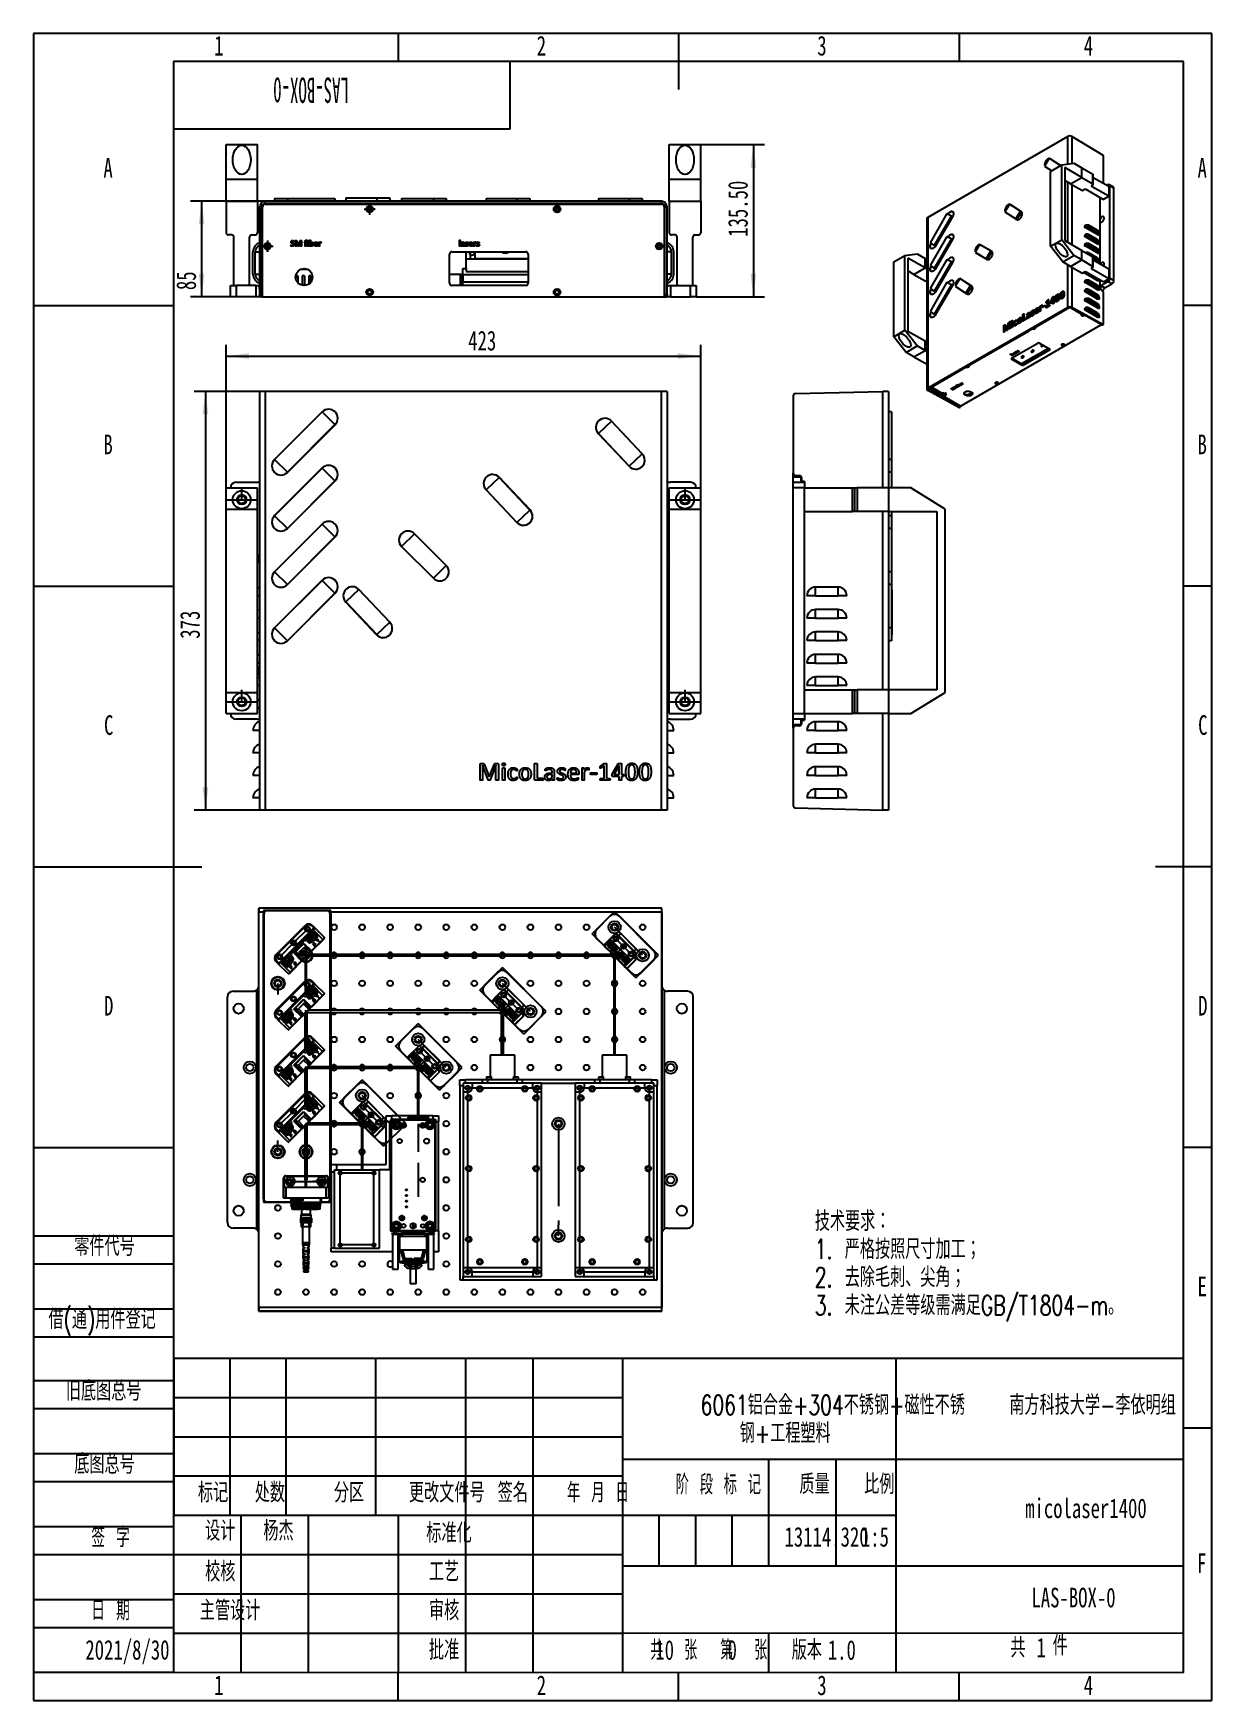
# Model space of a CAD drawing. Header units: millimetres. Extents: x 0 to 210, y 0 to 297.
import ezdxf

# ---------------------------------------------------------------- set-up
doc = ezdxf.new("R2010")
doc.units = ezdxf.units.MM
doc.linetypes.add('CENTERX2', pattern=[20.32, 12.7, -2.54, 2.54, -2.54])
doc.layers.add('图框', color=7, linetype='Continuous')
doc.layers.add('图纸格式', color=7, linetype='Continuous')
doc.styles.add('SLDTEXTSTYLE0', font='TXT', dxfattribs={"width": 0.7, "bigfont": 'bigfont'})
doc.styles.add('SLDTEXTSTYLE1', font='TXT', dxfattribs={"width": 0.62, "bigfont": 'bigfont'})
doc.styles.add('SLDTEXTSTYLE2', font='TXT', dxfattribs={"width": 0.614286, "bigfont": 'bigfont'})
doc.styles.add('SLDTEXTSTYLE3', font='TXT', dxfattribs={"width": 0.6, "bigfont": 'bigfont'})
doc.styles.add('SLDTEXTSTYLE4', font='TXT', dxfattribs={"width": 0.633333, "bigfont": 'bigfont'})
doc.styles.add('SLDTEXTSTYLE5', font='TXT', dxfattribs={"width": 0.7})
doc.styles.add('SLDTEXTSTYLE6', font='TXT', dxfattribs={"width": 0.49})
doc.dimstyles.new('SLDDIMSTYLE0', dxfattribs={"dimtxt": 3.5, "dimasz": 4.08, "dimexe": 0, "dimexo": 0.0625, "dimgap": 0.875, "dimtad": 2, "dimlfac": 5, "dimrnd": 1e-09, "dimzin": 12, "dimdsep": 46, "dimtxsty": 'SLDTEXTSTYLE5', "dimsah": 1, "dimcen": 0.09, "dimadec": 0, "dimazin": 3, "dimtfac": 1, "dimtofl": 0, "dimtmove": 0, "dimatfit": 3, "dimfxl": 0, "dimfrac": 2, "dimtolj": 1, "dimtzin": 12, "dimarcsym": 0})
doc.dimstyles.new('SLDDIMSTYLE1', dxfattribs={"dimtxt": 3.5, "dimasz": 4.08, "dimexe": 0, "dimexo": 0.0625, "dimgap": 0.875, "dimtad": 2, "dimlfac": 5, "dimrnd": 1e-09, "dimzin": 12, "dimdsep": 46, "dimtxsty": 'SLDTEXTSTYLE5', "dimsah": 1, "dimcen": 0.09, "dimadec": 0, "dimazin": 3, "dimtfac": 1, "dimtmove": 0, "dimatfit": 0, "dimfxl": 0, "dimfrac": 2, "dimtolj": 1, "dimtzin": 12, "dimarcsym": 0})
doc.dimstyles.new('SLDDIMSTYLE2', dxfattribs={"dimtxt": 3.5, "dimasz": 4.08, "dimexe": 0, "dimexo": 0.0625, "dimgap": 0.875, "dimtad": 2, "dimlfac": 5, "dimrnd": 1e-09, "dimzin": 4, "dimdsep": 46, "dimtxsty": 'SLDTEXTSTYLE5', "dimsah": 1, "dimcen": 0.09, "dimadec": 0, "dimazin": 1, "dimtfac": 1, "dimtofl": 0, "dimtmove": 0, "dimatfit": 3, "dimfxl": 0, "dimfrac": 2, "dimtolj": 1, "dimtzin": 12, "dimarcsym": 0})

msp = doc.modelspace()

# ---------------------------------------------------------------- texts
at = {"color": 7, "linetype": 'Continuous', "lineweight": 0, "char_height": 3.5, "attachment_point": 2, "style": 'SLDTEXTSTYLE5'}
for s, insert in [('1', (33.0444, 296.5478)), ('2', (90.5444, 296.5478)), ('3', (140.5444, 296.5478)), ('4', (188.0444, 296.5478))]:
    msp.add_mtext(s, dxfattribs=dict(at, insert=insert))
at = {"layer": '图框', "insert": (49.4948, 284.6082), "char_height": 4.5, "attachment_point": 2, "rotation": 180, "style": 'SLDTEXTSTYLE6'}
msp.add_mtext('LAS-BOX-0', dxfattribs=at)
at = {"layer": '图框', "char_height": 3.5}
for s, insert, attachment_point, style in [('A', (13.3203, 274.7707), 2, 'SLDTEXTSTYLE5'), ('A', (208.3203, 274.7707), 2, 'SLDTEXTSTYLE5'), ('B', (13.3203, 225.5207), 2, 'SLDTEXTSTYLE5'), ('B', (208.3203, 225.5207), 2, 'SLDTEXTSTYLE5'), ('C', (13.4273, 175.5207), 2, 'SLDTEXTSTYLE5'), ('C', (208.4273, 175.5207), 2, 'SLDTEXTSTYLE5'), ('D', (13.4297, 125.5207), 2, 'SLDTEXTSTYLE5'), ('D', (208.4297, 125.5207), 2, 'SLDTEXTSTYLE5'), ('零件代号', (7.2921, 82.7033), 1, 'SLDTEXTSTYLE0'), ('E', (208.3179, 75.5207), 2, 'SLDTEXTSTYLE5'), ('借(通)用件登记', (2.7046, 69.6777), 1, 'SLDTEXTSTYLE0'), ('旧底图总号', (5.7921, 56.9053), 1, 'SLDTEXTSTYLE0'), ('南方科技大学-李依明组', (188.779, 54.3991), 2, 'SLDTEXTSTYLE0'), ('底图总号', (7.2921, 43.8853), 1, 'SLDTEXTSTYLE0'), ('标记', (32.0401, 38.7886), 2, 'SLDTEXTSTYLE0'), ('处数', (42.1606, 38.7886), 2, 'SLDTEXTSTYLE0'), ('分区', (56.2599, 38.7886), 2, 'SLDTEXTSTYLE0'), ('更改文件号', (73.6805, 38.7886), 2, 'SLDTEXTSTYLE0'), ('签名', (85.4411, 38.7886), 2, 'SLDTEXTSTYLE0'), ('年 月 日', (100.6173, 38.7886), 2, 'SLDTEXTSTYLE1'), ('阶 段 标 记', (122.0831, 40.2162), 2, 'SLDTEXTSTYLE2'), ('质量', (139.2267, 40.2862), 2, 'SLDTEXTSTYLE0'), ('比例', (150.7591, 40.2862), 2, 'SLDTEXTSTYLE0'), ('micolaser1400', (187.5929, 35.9934), 2, 'SLDTEXTSTYLE5'), ('签 字', (13.7675, 30.807), 2, 'SLDTEXTSTYLE4'), ('设计', (33.3108, 31.9728), 2, 'SLDTEXTSTYLE0'), ('杨杰', (43.6919, 31.9728), 2, 'SLDTEXTSTYLE0'), ('标准化', (74.074, 31.592), 2, 'SLDTEXTSTYLE0'), ('13114.320', (141.3634, 30.9084), 2, 'SLDTEXTSTYLE5'), ('1:5', (149.9862, 30.9084), 2, 'SLDTEXTSTYLE5'), ('校核', (33.3108, 24.7022), 2, 'SLDTEXTSTYLE0'), ('工艺', (73.1966, 24.7022), 2, 'SLDTEXTSTYLE0'), ('F', (208.2243, 26.211), 2, 'SLDTEXTSTYLE5'), ('日 期', (13.7675, 17.787), 2, 'SLDTEXTSTYLE4'), ('主管设计', (35.0608, 17.7879), 2, 'SLDTEXTSTYLE0'), ('审核', (73.1966, 17.7974), 2, 'SLDTEXTSTYLE0'), ('LAS-BOX-0', (185.3775, 20.0842), 2, 'SLDTEXTSTYLE5'), ('2021/8/30', (16.7685, 10.7784), 2, 'SLDTEXTSTYLE5'), ('批准', (73.199, 10.7784), 2, 'SLDTEXTSTYLE0'), ('共  张', (114.1367, 10.7483), 2, 'SLDTEXTSTYLE3'), ('10', (110.8485, 10.7483), 1, 'SLDTEXTSTYLE5'), ('第  张', (126.6115, 10.7483), 2, 'SLDTEXTSTYLE3'), ('0', (123.7235, 10.7483), 1, 'SLDTEXTSTYLE5'), ('版本', (137.8523, 10.7483), 2, 'SLDTEXTSTYLE0'), ('1.0', (141.589, 10.7483), 1, 'SLDTEXTSTYLE5'), ('共', (174.1282, 11.1664), 1, 'SLDTEXTSTYLE0'), ('件', (181.66, 11.5222), 1, 'SLDTEXTSTYLE0'), ('1', (33.0444, 4.461), 2, 'SLDTEXTSTYLE5'), ('2', (90.5444, 4.461), 2, 'SLDTEXTSTYLE5'), ('3', (140.5444, 4.461), 2, 'SLDTEXTSTYLE5'), ('4', (188.0444, 4.461), 2, 'SLDTEXTSTYLE5')]:
    msp.add_mtext(s, dxfattribs=dict(at, insert=insert, attachment_point=attachment_point, style=style))
at = {"layer": '图纸格式', "insert": (178.7929, 11.1664), "char_height": 3.5, "attachment_point": 1, "style": 'SLDTEXTSTYLE5'}
msp.add_mtext('1', dxfattribs=at)

# ---------------------------------------------------------------- blocks, each defined once
blk = doc.blocks.new('SW_NOTE_0')
at = {"layer": '图框', "color": 0, "char_height": 3.5, "attachment_point": 2, "style": 'SLDTEXTSTYLE0'}
for s, insert in [('6061铝合金+304不锈钢+磁性不锈', (35.98, 4.51)), ('钢+工程塑料', (27.5, -0.49))]:
    blk.add_mtext(s, dxfattribs=dict(at, insert=insert))
blk = doc.blocks.new('SW_NOTE_0_1')
at = {"layer": '图纸格式', "color": 0, "char_height": 3.5, "attachment_point": 1, "style": 'SLDTEXTSTYLE0'}
for s, insert in [('技术要求：', (0, 4.51)), ('1. 严格按照尺寸加工；', (0, -0.49)), ('2. 去除毛刺、尖角；', (0, -5.49)), ('3. 未注公差等级需满足GB/T1804-m。', (0, -10.49))]:
    blk.add_mtext(s, dxfattribs=dict(at, insert=insert))
blk = doc.blocks.new('_D')
at = {"layer": '图纸格式'}
for p, q in [((34.34, 216.02), (34.34, 241.5)), ((118.94, 216.02), (118.94, 241.5)), ((34.34, 239.5), (118.94, 239.5))]:
    blk.add_line(p, q, dxfattribs=at)
for points in [[(34.34, 239.5), (38.42, 238.99), (38.42, 240.01)], [(118.94, 239.5), (114.86, 240.01), (114.86, 238.99)]]:
    blk.add_solid(points, dxfattribs=at)
at = {"layer": '图纸格式', "insert": (77.5, 244.01), "char_height": 3.5, "attachment_point": 1, "style": 'SLDTEXTSTYLE5'}
blk.add_mtext('423', dxfattribs=at)
blk = doc.blocks.new('_D_1')
at = {"layer": '图纸格式'}
for p, q in [((40.34, 233.22), (28.67, 233.22)), ((30.67, 233.22), (30.67, 158.62)), ((40.34, 158.62), (28.67, 158.62))]:
    blk.add_line(p, q, dxfattribs=at)
for points in [[(30.67, 233.22), (30.16, 229.14), (31.18, 229.14)], [(30.67, 158.62), (31.18, 162.7), (30.16, 162.7)]]:
    blk.add_solid(points, dxfattribs=at)
at = {"layer": '图纸格式', "insert": (26.16, 189.15), "char_height": 3.5, "attachment_point": 1, "rotation": 90, "style": 'SLDTEXTSTYLE5'}
blk.add_mtext('373', dxfattribs=at)
blk = doc.blocks.new('_D_2')
at = {"layer": '图纸格式'}
for p, q in [((41.34, 267.08), (27.99, 267.08)), ((29.99, 267.08), (29.99, 250.08)), ((40.84, 250.08), (27.99, 250.08))]:
    blk.add_line(p, q, dxfattribs=at)
for points in [[(29.99, 267.08), (29.48, 263), (30.5, 263)], [(29.99, 250.08), (30.5, 254.16), (29.48, 254.16)]]:
    blk.add_solid(points, dxfattribs=at)
at = {"layer": '图纸格式', "insert": (25.48, 251.26), "char_height": 3.5, "attachment_point": 1, "rotation": 90, "style": 'SLDTEXTSTYLE5'}
blk.add_mtext('85', dxfattribs=at)
blk = doc.blocks.new('_D_3')
at = {"layer": '图纸格式'}
for p, q in [((118.94, 277.18), (130.32, 277.18)), ((128.32, 277.18), (128.32, 250.08)), ((118.14, 250.08), (130.32, 250.08))]:
    blk.add_line(p, q, dxfattribs=at)
for points in [[(128.32, 277.18), (127.82, 273.1), (128.83, 273.1)], [(128.32, 250.08), (128.83, 254.16), (127.82, 254.16)]]:
    blk.add_solid(points, dxfattribs=at)
at = {"layer": '图纸格式', "insert": (123.81, 260.75), "char_height": 3.5, "attachment_point": 1, "rotation": 90, "style": 'SLDTEXTSTYLE5'}
blk.add_mtext('135.50', dxfattribs=at)

# ---------------------------------------------------------------- dimensions: what is measured, and where the dimension line sits
at = {"layer": '图纸格式'}
for base, p1, p2, angle, dimstyle, picture, middle in [((128.3245, 250.0828), (118.9384, 277.1828), (118.1384, 250.0828), 90, 'SLDDIMSTYLE2', '_D_3', (128.3245, 265.3591)), ((29.9915, 250.0828), (41.338, 267.0828), (40.838, 250.0828), 90, 'SLDDIMSTYLE1', '_D_2', (29.9915, 252.7928)), ((118.9384, 239.4977), (34.338, 216.02), (118.9384, 216.02), 0, 'SLDDIMSTYLE0', '_D', (79.8, 239.4977)), ((30.6684, 158.62), (40.338, 233.22), (40.338, 158.62), 90, 'SLDDIMSTYLE0', '_D_1', (30.6684, 191.4483))]:
    dim = msp.add_linear_dim(base=base, p1=p1, p2=p2, angle=angle, dimstyle=dimstyle, dxfattribs=at)
    dim.commit()
    dim.dimension.update_dxf_attribs({"geometry": picture, "text_midpoint": middle, "dimtype": 160})

# ---------------------------------------------------------------- linework, layer by layer
at = {"color": 7, "linetype": 'Continuous', "lineweight": 25}
for p, q in [((34.338, 277.1828), (39.938, 277.1828)), ((34.338, 271.0509), (34.338, 277.1828)), ((39.938, 271.0509), (39.938, 277.1828)), ((113.3384, 271.0509), (113.3384, 277.1828)), ((113.3384, 277.1828), (118.9384, 277.1828)), ((118.9384, 271.0509), (118.9384, 277.1828)), ((184.3694, 278.6309), (159.4084, 264.2212)), ((190.5955, 275.2855), (185.0765, 278.6309)), ((181.043, 274.7378), (180.2201, 273.3661)), ((180.2201, 273.3661), (181.5037, 272.5365)), ((182.9842, 273.483), (181.043, 274.7378)), ((181.043, 274.7378), (181.2551, 274.6153)), ((181.2227, 274.6456), (181.1415, 274.681)), ((181.2291, 274.6415), (181.1768, 274.6605)), ((183.0788, 273.4458), (181.2227, 274.6456)), ((183.0712, 273.4414), (181.2551, 274.6153)), ((181.2935, 272.4152), (183.2734, 273.5581)), ((182.9, 273.3425), (182.9842, 273.483)), ((182.9842, 273.483), (183.0638, 273.4371)), ((183.2734, 273.5581), (185.4413, 273.8472)), ((183.2734, 260.2269), (183.2734, 273.5581)), ((185.4413, 273.8472), (186.8443, 273.0373)), ((190.7334, 270.2207), (190.7334, 275.0426)), ((34.338, 271.0509), (39.938, 271.0509)), ((34.338, 267.0828), (34.338, 271.0509)), ((39.938, 267.0828), (39.938, 271.0509)), ((113.3384, 271.0509), (118.9384, 271.0509)), ((113.3384, 267.0828), (113.3384, 271.0509)), ((118.9384, 267.0828), (118.9384, 271.0509)), ((181.2935, 259.084), (181.2935, 272.4152)), ((186.8443, 271.3226), (183.8037, 273.0779)), ((183.8037, 273.0779), (183.8037, 260.0949)), ((184.8644, 270.1796), (183.8037, 270.7919)), ((184.8644, 270.1796), (186.8443, 271.3226)), ((186.8443, 271.3226), (186.8443, 273.0373)), ((186.8443, 273.0373), (188.8242, 271.8944)), ((186.8443, 271.3226), (188.8242, 270.1796)), ((188.8242, 270.1796), (188.8242, 271.8944)), ((188.8828, 270.098), (188.8828, 271.8127)), ((191.6526, 269.6901), (188.8828, 271.2891)), ((43.0052, 267.5828), (43.0052, 267.0828)), ((43.0052, 267.5828), (45.268, 267.5828)), ((45.268, 267.5828), (45.268, 267.0828)), ((45.268, 267.5828), (53.7532, 267.5828)), ((53.7532, 267.5828), (53.7532, 267.0828)), ((55.6964, 267.6828), (55.6964, 267.0828)), ((55.6964, 267.6828), (61.1871, 267.6828)), ((61.1871, 267.6828), (61.1871, 267.0828)), ((61.1871, 267.6828), (63.5144, 267.6828)), ((63.5144, 267.6828), (63.5144, 267.0828)), ((65.6385, 267.5828), (65.6385, 267.0828)), ((65.6385, 267.5828), (71.2954, 267.5828)), ((71.2954, 267.5828), (71.2954, 267.0828)), ((71.2954, 267.5828), (73.5581, 267.5828)), ((73.5581, 267.5828), (73.5581, 267.0828)), ((80.6911, 267.5828), (80.6911, 267.0828)), ((80.6911, 267.5828), (86.1817, 267.5828)), ((86.1817, 267.5828), (86.1817, 267.0828)), ((86.1817, 267.5828), (88.509, 267.5828)), ((88.509, 267.5828), (88.509, 267.0828)), ((100.7025, 267.5828), (100.7025, 267.0828)), ((100.7025, 267.5828), (106.1932, 267.5828)), ((106.1932, 267.5828), (106.1932, 267.0828)), ((106.1932, 267.5828), (108.5205, 267.5828)), ((108.5205, 267.5828), (108.5205, 267.0828)), ((184.8644, 270.1796), (186.8443, 269.0366)), ((187.3393, 269.1591), (187.1271, 269.0366)), ((190.6627, 267.4038), (187.6221, 269.1591)), ((188.612, 269.8939), (188.8242, 270.0163)), ((191.6526, 267.9753), (188.612, 269.7306)), ((190.0404, 267.7631), (190.0404, 255.923)), ((190.6627, 267.4038), (191.6526, 267.9753)), ((191.5112, 270.0167), (191.299, 269.8942)), ((191.6526, 269.6901), (191.6526, 267.9753)), ((192.4683, 269.6332), (191.7612, 270.0414)), ((191.8647, 253.4), (191.8647, 269.8125)), ((192.5718, 269.4043), (191.8647, 269.8125)), ((192.5718, 252.9918), (192.5718, 269.4043)), ((34.338, 267.0828), (34.338, 261.4828)), ((34.338, 267.0828), (39.938, 267.0828)), ((39.938, 267.0828), (39.938, 261.4828)), ((40.338, 250.4728), (40.338, 266.0828)), ((40.738, 266.0828), (40.338, 266.0828)), ((40.738, 250.4728), (40.738, 266.0828)), ((40.838, 250.0828), (40.838, 266.0828)), ((41.338, 266.6828), (41.338, 267.0828)), ((111.9384, 267.0828), (41.338, 267.0828)), ((111.9384, 266.6828), (41.338, 266.6828)), ((41.338, 266.5828), (111.9384, 266.5828)), ((96.8207, 267.0828), (96.8207, 267.0953)), ((111.9384, 266.6828), (111.9384, 267.0828)), ((112.4384, 266.0828), (112.4384, 250.0828)), ((112.5384, 266.0828), (112.9384, 266.0828)), ((112.5384, 250.4728), (112.5384, 266.0828)), ((112.9384, 250.4728), (112.9384, 266.0828)), ((113.3384, 267.0828), (118.9384, 267.0828)), ((113.3384, 267.0828), (113.3384, 261.4828)), ((118.9384, 267.0828), (118.9384, 261.4828)), ((162.8211, 264.8983), (159.8211, 259.7022)), ((160.6211, 259.2402), (163.6211, 264.4363)), ((163.6211, 264.4363), (162.8211, 264.8983)), ((162.8211, 264.8983), (163.0332, 264.7759)), ((163.8029, 264.3314), (163.0332, 264.7759)), ((163.6211, 264.4363), (163.8029, 264.3314)), ((173.9679, 266.5754), (173.145, 265.2037)), ((173.145, 265.2037), (175.0863, 263.9489)), ((175.9091, 265.3206), (173.9679, 266.5754)), ((173.9679, 266.5754), (174.18, 266.4529)), ((174.1517, 266.4808), (174.0704, 266.5162)), ((174.158, 266.4768), (174.1058, 266.4958)), ((176.0929, 265.2261), (174.1517, 266.4808)), ((176.1212, 265.1982), (174.18, 266.4529)), ((175.0863, 263.9489), (175.9091, 265.3206)), ((175.2984, 263.8265), (176.1212, 265.1982)), ((175.9091, 265.3206), (176.1212, 265.1982)), ((159.2619, 264.0171), (159.2619, 233.5601)), ((159.4084, 264.2212), (159.4084, 233.7642)), ((163.8029, 264.3314), (160.8029, 259.1352)), ((175.0863, 263.9489), (175.2984, 263.8265)), ((175.0927, 263.9452), (175.2598, 263.8372)), ((175.1281, 263.9248), (175.2888, 263.8209)), ((187.5049, 262.3639), (187.3572, 262.4492)), ((189.7192, 261.0856), (187.5049, 262.3639)), ((187.7211, 262.3968), (187.7211, 262.2391)), ((189.5777, 261.9278), (188.1635, 262.7442)), ((189.602, 261.4798), (188.1878, 262.2963)), ((189.7434, 261.5615), (188.3292, 262.3779)), ((188.3292, 262.2146), (188.3292, 261.8881)), ((188.5413, 261.7656), (188.5413, 262.0922)), ((188.9232, 261.6283), (189.602, 261.2364)), ((188.9232, 261.5452), (188.9232, 261.6283)), ((35.338, 261.0828), (34.738, 261.0828)), ((35.738, 252.0828), (35.738, 260.6828)), ((38.538, 252.0828), (38.538, 260.6828)), ((38.938, 261.0828), (39.538, 261.0828)), ((46.6963, 259.1074), (46.6963, 260.0228)), ((46.7551, 260.0828), (46.8415, 260.0828)), ((46.8434, 259.9743), (46.8434, 259.1074)), ((46.8443, 259.9743), (46.8434, 259.9743)), ((47.1706, 259.1035), (46.8443, 259.9743)), ((46.9652, 260.0019), (47.2404, 259.2813)), ((47.2404, 259.2813), (47.2443, 259.2813)), ((47.2443, 259.2813), (47.5242, 259.9996)), ((47.6359, 259.9743), (47.3009, 259.1035)), ((47.6331, 260.0828), (47.7239, 260.0828)), ((47.6375, 259.9743), (47.6359, 259.9743)), ((47.6375, 259.1074), (47.6375, 259.9743)), ((47.7846, 260.0228), (47.7846, 259.1074)), ((48.3229, 259.8181), (48.4169, 259.8181)), ((48.4169, 259.7151), (48.3229, 259.7151)), ((48.4169, 259.8181), (48.4169, 259.8911)), ((48.4169, 259.1067), (48.4169, 259.7151)), ((48.5493, 259.8967), (48.5493, 259.8181)), ((48.5493, 259.8181), (48.7009, 259.8181)), ((48.5493, 259.7151), (48.5493, 259.1067)), ((48.7009, 259.7151), (48.5493, 259.7151)), ((48.8728, 259.1064), (48.8728, 259.7944)), ((49.0051, 259.7944), (49.0051, 259.1064)), ((49.2404, 259.1067), (49.2404, 260.1317)), ((49.3576, 259.1871), (49.3576, 259.1058)), ((49.3728, 260.1317), (49.3728, 259.7183)), ((49.3728, 259.5869), (49.3728, 259.3093)), ((50.1816, 259.5093), (50.5493, 259.5093)), ((50.6327, 259.421), (50.1816, 259.421)), ((50.6816, 259.5005), (50.6816, 259.4771)), ((50.8728, 259.1064), (50.8728, 259.7944)), ((50.9923, 259.7944), (50.9923, 259.6942)), ((51.0051, 259.5589), (51.0051, 259.1064)), ((75.9463, 259.1067), (75.9463, 260.1317)), ((76.0787, 260.1317), (76.0787, 259.1067)), ((76.711, 259.421), (76.6037, 259.421)), ((76.6159, 259.5093), (76.711, 259.5093)), ((76.711, 259.5093), (76.711, 259.5639)), ((76.711, 259.2742), (76.711, 259.421)), ((76.7287, 259.106), (76.7287, 259.1758)), ((76.8434, 259.5722), (76.8434, 259.1058)), ((77.7993, 259.5093), (78.1669, 259.5093)), ((78.2503, 259.421), (77.7993, 259.421)), ((78.2993, 259.5005), (78.2993, 259.4771)), ((78.4904, 259.1064), (78.4904, 259.7944)), ((78.6099, 259.7944), (78.6099, 259.6942)), ((78.6228, 259.5589), (78.6228, 259.1064)), ((114.3384, 261.0828), (113.7384, 261.0828)), ((114.7384, 252.0828), (114.7384, 260.6828)), ((117.5384, 252.0828), (117.5384, 260.6828)), ((117.9384, 261.0828), (118.5384, 261.0828)), ((162.8211, 260.8156), (159.8211, 255.6195)), ((159.8211, 259.7022), (160.6211, 259.2402)), ((160.6211, 255.1575), (163.6211, 260.3536)), ((160.6211, 259.2402), (160.8029, 259.1352)), ((163.8029, 260.2487), (160.8029, 255.0525)), ((163.6211, 260.3536), (162.8211, 260.8156)), ((162.8211, 260.8156), (163.0332, 260.6932)), ((163.8029, 260.2487), (163.0332, 260.6932)), ((163.6211, 260.3536), (163.8029, 260.2487)), ((168.6232, 259.3886), (167.8232, 258.0029)), ((170.6232, 258.2336), (168.6232, 259.3886)), ((168.6232, 259.3886), (168.8353, 259.2661)), ((168.8074, 259.2938), (168.7389, 259.3217)), ((168.8428, 259.2733), (168.7743, 259.3013)), ((170.8074, 258.1388), (168.8074, 259.2938)), ((170.8353, 258.1112), (168.8353, 259.2661)), ((181.2935, 259.084), (183.2734, 260.2269)), ((183.4614, 256.2918), (181.2935, 259.084)), ((185.4413, 257.4348), (183.2734, 260.2269)), ((183.8037, 260.0949), (186.8443, 258.3396)), ((187.5049, 260.7308), (187.3572, 260.8161)), ((187.5049, 259.0977), (187.3572, 259.183)), ((189.7192, 259.4526), (187.5049, 260.7308)), ((189.7192, 257.8195), (187.5049, 259.0977)), ((187.509, 260.7285), (187.509, 260.7319)), ((187.7211, 260.7638), (187.7211, 260.606)), ((187.7211, 259.1307), (187.7211, 258.9729)), ((189.5777, 260.2947), (188.1635, 261.1111)), ((189.5777, 258.6616), (188.1635, 259.478)), ((189.602, 259.8468), (188.1878, 260.6632)), ((189.602, 258.2137), (188.1878, 259.0301)), ((189.7434, 259.9284), (188.3292, 260.7448)), ((188.3292, 260.5815), (188.3292, 260.255)), ((189.7434, 258.2953), (188.3292, 259.1117)), ((188.3292, 258.9485), (188.3292, 258.6219)), ((188.5413, 260.1325), (188.5413, 260.4591)), ((188.5413, 258.4994), (188.5413, 258.826)), ((188.9232, 260.2323), (188.9232, 260.2386)), ((189.4513, 259.9274), (188.9232, 260.2323)), ((188.9232, 259.9847), (189.602, 259.5928)), ((188.9232, 259.9847), (188.9232, 259.9121)), ((188.9232, 258.6056), (188.9232, 258.5887)), ((188.9232, 258.5887), (189.4642, 258.2763)), ((189.602, 261.2364), (189.53, 261.1948)), ((189.5391, 259.5565), (189.602, 259.5928)), ((189.602, 261.2939), (189.602, 261.2364)), ((189.602, 259.6608), (189.602, 259.5928)), ((189.8669, 261.0004), (189.7192, 261.0856)), ((189.8669, 259.3673), (189.7192, 259.4526)), ((39.138, 254.0828), (39.138, 258.0828)), ((39.538, 254.0828), (39.538, 258.0828)), ((74.1763, 252.4828), (74.1763, 257.6828)), ((74.5763, 258.0828), (87.7763, 258.0828)), ((77.1384, 256.8028), (77.1384, 258.0828)), ((77.1384, 256.8028), (88.1763, 256.8028)), ((77.1384, 255.0828), (77.1384, 256.8028)), ((77.9384, 256.8028), (77.9384, 257.5445)), ((78.7384, 256.8028), (78.7384, 258.0828)), ((88.1763, 256.8028), (78.7384, 256.8028)), ((88.1763, 257.6828), (88.1763, 252.4828)), ((113.7384, 254.0828), (113.7384, 258.0828)), ((114.1384, 254.0828), (114.1384, 258.0828)), ((153.3626, 256.291), (155.3425, 257.434)), ((153.3626, 242.9598), (153.3626, 256.291)), ((155.3425, 257.434), (157.5105, 257.7231)), ((155.3425, 244.1028), (155.3425, 257.434)), ((158.9134, 255.1984), (155.8729, 256.9537)), ((155.8729, 256.9537), (155.8729, 243.9707)), ((157.5105, 257.7231), (158.9134, 256.9132)), ((158.9134, 255.1984), (158.9134, 256.9132)), ((158.9134, 256.9132), (159.2619, 256.712)), ((162.8211, 256.7329), (159.8211, 251.5368)), ((159.8211, 255.6195), (160.6211, 255.1575)), ((160.6211, 251.0748), (163.6211, 256.2709)), ((163.8029, 256.166), (160.8029, 250.9698)), ((163.6211, 256.2709), (162.8211, 256.7329)), ((162.8211, 256.7329), (163.0332, 256.6104)), ((163.8029, 256.166), (163.0332, 256.6104)), ((163.6211, 256.2709), (163.8029, 256.166)), ((167.8232, 258.0029), (169.8232, 256.848)), ((167.9391, 257.936), (167.9974, 257.8908)), ((167.9744, 257.9156), (168.0328, 257.8704)), ((167.9974, 257.8908), (169.9974, 256.7358)), ((168.0328, 257.8704), (167.9974, 257.8908)), ((168.0328, 257.8704), (169.9989, 256.735)), ((169.8232, 256.848), (170.6232, 258.2336)), ((169.8232, 256.848), (170.0353, 256.7255)), ((170.0353, 256.7255), (170.8353, 258.1112)), ((170.6232, 258.2336), (170.8353, 258.1112)), ((183.4614, 256.2918), (185.4413, 257.4348)), ((184.8644, 255.4819), (183.4614, 256.2918)), ((184.8644, 255.4819), (186.8443, 256.6249)), ((184.8644, 255.4819), (186.8443, 254.3389)), ((186.8443, 256.6249), (185.4413, 257.4348)), ((186.8443, 256.6249), (186.8443, 258.3396)), ((186.8443, 258.3396), (188.8242, 257.1966)), ((186.8443, 256.6249), (188.8242, 255.4819)), ((187.5624, 257.925), (187.5949, 257.9341)), ((189.5777, 257.0285), (188.1635, 257.8449)), ((188.8242, 255.4819), (188.8242, 257.1966)), ((189.7434, 256.6622), (188.8509, 257.1775)), ((188.8828, 255.4002), (188.8828, 257.115)), ((189.602, 256.5806), (188.8828, 256.9958)), ((189.7192, 256.1864), (188.8828, 256.6692)), ((191.6526, 254.9923), (188.8828, 256.5913)), ((188.9232, 258.3411), (189.602, 257.9492)), ((188.9232, 258.279), (188.9232, 258.3411)), ((188.9232, 256.945), (188.9232, 256.9725)), ((189.4771, 256.6253), (188.9232, 256.945)), ((188.9232, 256.6974), (189.602, 256.3056)), ((188.9232, 256.6459), (188.9232, 256.6974)), ((189.4606, 258.2784), (189.4621, 258.2793)), ((189.4674, 256.6388), (189.4606, 256.6348)), ((189.602, 257.9492), (189.5482, 257.9181)), ((189.602, 256.3056), (189.5574, 256.2798)), ((189.602, 258.0277), (189.602, 257.9492)), ((189.602, 256.3946), (189.602, 256.3056)), ((189.8669, 257.7342), (189.7192, 257.8195)), ((189.8669, 256.1011), (189.7192, 256.1864)), ((46.7602, 253.7534), (46.7602, 253.4122)), ((47.1602, 253.8028), (46.7667, 253.8028)), ((47.1602, 253.8028), (47.1602, 252.5526)), ((48.9629, 254.9028), (47.538, 254.9028)), ((47.7671, 255.0028), (48.7338, 255.0028)), ((47.9157, 253.8028), (47.9157, 252.1206)), ((48.3157, 253.8028), (47.9157, 253.8028)), ((48.3157, 253.8028), (48.3157, 252.0842)), ((49.0713, 253.8028), (49.0713, 252.3273)), ((49.4713, 253.8028), (49.0713, 253.8028)), ((49.4713, 253.8028), (49.4713, 252.7113)), ((74.1763, 254.0828), (76.09, 254.0828)), ((76.1183, 254.0428), (74.1763, 254.0428)), ((76.1183, 254.0428), (76.09, 254.0828)), ((76.09, 254.0828), (76.4298, 254.0828)), ((76.1183, 252.0828), (76.1183, 254.0428)), ((76.4698, 254.0428), (76.1183, 254.0428)), ((76.4698, 254.0428), (76.4298, 254.0828)), ((76.4698, 252.0828), (76.4698, 254.0428)), ((76.5384, 254.0028), (76.5384, 255.0828)), ((76.5384, 255.0828), (77.1384, 255.0828)), ((88.1763, 254.0028), (76.5384, 254.0028)), ((76.5384, 254.0028), (76.5384, 252.6828)), ((76.5384, 252.0828), (76.5384, 252.6828)), ((88.1763, 252.6828), (76.5384, 252.6828)), ((77.1384, 255.0828), (77.1384, 254.6028)), ((77.1384, 254.6028), (88.1763, 254.6028)), ((156.9335, 254.0555), (155.8729, 254.6678)), ((156.9335, 254.0555), (158.9134, 255.1984)), ((156.9335, 254.0555), (158.9134, 252.9125)), ((158.9134, 255.1984), (159.2619, 254.9972)), ((159.2619, 252.9504), (159.1963, 252.9125)), ((162.8211, 252.6502), (159.8211, 247.4541)), ((160.6211, 255.1575), (160.8029, 255.0525)), ((163.6211, 252.1882), (162.8211, 252.6502)), ((162.8211, 252.6502), (163.0332, 252.5277)), ((163.8029, 252.0833), (163.0332, 252.5277)), ((165.0956, 253.3268), (164.2727, 251.9551)), ((167.0368, 252.072), (165.0956, 253.3268)), ((165.0956, 253.3268), (165.3077, 253.2043)), ((165.3128, 253.2129), (165.2316, 253.2483)), ((165.3192, 253.2088), (165.2669, 253.2278)), ((167.2489, 251.9495), (165.3077, 253.2043)), ((167.2541, 251.9581), (165.3128, 253.2129)), ((187.3393, 254.4614), (187.1271, 254.3389)), ((187.5049, 254.1985), (187.3572, 254.2838)), ((187.5049, 252.5654), (187.3572, 252.6507)), ((189.7192, 252.9202), (187.5049, 254.1985)), ((189.7192, 251.2872), (187.5049, 252.5654)), ((187.509, 254.1962), (187.509, 254.1996)), ((187.509, 252.5631), (187.509, 252.5665)), ((190.6627, 252.7061), (187.6221, 254.4614)), ((187.7211, 254.2314), (187.7211, 254.0737)), ((187.7211, 252.5983), (187.7211, 252.4406)), ((189.5777, 252.1293), (188.1635, 252.9457)), ((189.602, 253.3144), (188.1878, 254.1308)), ((189.602, 251.6814), (188.1878, 252.4978)), ((188.3292, 254.0492), (188.3292, 253.7226)), ((189.7434, 251.763), (188.3292, 252.5794)), ((188.5413, 253.6002), (188.5413, 253.9267)), ((188.612, 255.1961), (188.8242, 255.3186)), ((191.6526, 253.2776), (188.612, 255.0329)), ((188.9232, 253.6578), (188.9232, 253.7063)), ((189.5029, 253.3231), (188.9232, 253.6578)), ((188.9232, 253.4102), (189.602, 253.0183)), ((188.9232, 253.3798), (188.9232, 253.4102)), ((189.4781, 253.3577), (189.4606, 253.3476)), ((189.602, 253.0183), (189.5756, 253.0031)), ((189.602, 253.1285), (189.602, 253.0183)), ((189.8669, 252.835), (189.7192, 252.9202)), ((189.9777, 253.0695), (189.9771, 253.1019)), ((190.0404, 253.0653), (190.0404, 251.8686)), ((190.2384, 252.0529), (191.5112, 252.7877)), ((190.6627, 252.7061), (191.6526, 253.2776)), ((192.2183, 252.3795), (191.5112, 252.7877)), ((191.6526, 254.9923), (191.6526, 253.2776)), ((191.8647, 253.4), (192.5718, 252.9918)), ((35.138, 250.0828), (35.138, 252.0828)), ((35.138, 252.0828), (36.138, 252.0828)), ((36.138, 250.0828), (35.138, 250.0828)), ((36.138, 252.0828), (36.138, 250.0828)), ((39.738, 252.0828), (36.138, 252.0828)), ((39.738, 250.0828), (36.138, 250.0828)), ((39.738, 250.0828), (39.738, 252.0828)), ((39.738, 252.0828), (40.298, 252.0828)), ((40.338, 250.0828), (39.738, 250.0828)), ((40.298, 251.4828), (40.298, 252.0828)), ((40.338, 251.4828), (40.298, 251.4828)), ((40.738, 250.4728), (40.338, 250.4728)), ((40.338, 250.0828), (40.338, 250.4728)), ((40.738, 250.0828), (40.338, 250.0828)), ((40.738, 251.5828), (40.838, 251.5828)), ((40.738, 251.4828), (40.838, 251.4828)), ((40.738, 250.0828), (40.738, 250.4728)), ((40.738, 250.0828), (40.838, 250.0828)), ((40.838, 250.0828), (112.4384, 250.0828)), ((87.7763, 252.0828), (74.5763, 252.0828)), ((112.5384, 251.5828), (112.4384, 251.5828)), ((112.4384, 251.4828), (112.5384, 251.4828)), ((112.4384, 250.0828), (112.5384, 250.0828)), ((112.5384, 250.4728), (112.9384, 250.4728)), ((112.5384, 250.4728), (112.5384, 250.0828)), ((112.5384, 250.0828), (112.9384, 250.0828)), ((112.9384, 251.4828), (112.9784, 251.4828)), ((112.9384, 250.4728), (112.9384, 250.0828)), ((113.5384, 250.0828), (112.9384, 250.0828)), ((112.9784, 251.4828), (112.9784, 252.0828)), ((112.9784, 252.0828), (113.5384, 252.0828)), ((113.5384, 252.0828), (113.5384, 250.0828)), ((113.5384, 252.0828), (117.1384, 252.0828)), ((113.5384, 250.0828), (117.1384, 250.0828)), ((117.1384, 250.0828), (117.1384, 252.0828)), ((117.1384, 252.0828), (118.1384, 252.0828)), ((118.1384, 250.0828), (117.1384, 250.0828)), ((118.1384, 252.0828), (118.1384, 250.0828)), ((159.8211, 251.5368), (160.6211, 251.0748)), ((160.6211, 246.9921), (163.6211, 252.1882)), ((160.6211, 251.0748), (160.8029, 250.9698)), ((163.8029, 252.0833), (160.8029, 246.8871)), ((163.6211, 252.1882), (163.8029, 252.0833)), ((164.2727, 251.9551), (166.214, 250.7003)), ((166.214, 250.7003), (167.0368, 252.072)), ((166.214, 250.7003), (166.4261, 250.5778)), ((166.2539, 250.6772), (166.4209, 250.5693)), ((166.2893, 250.6568), (166.45, 250.5529)), ((166.4261, 250.5778), (167.2489, 251.9495)), ((167.0368, 252.072), (167.2489, 251.9495)), ((180.8738, 249.5077), (180.8385, 249.5281)), ((180.8738, 249.5077), (180.9118, 249.5273)), ((180.9118, 249.544), (180.9118, 248.4718)), ((181.2742, 249.0108), (181.634, 249.9581)), ((181.3096, 248.9904), (181.6693, 249.9377)), ((181.7059, 249.8879), (181.3842, 249.0326)), ((181.6693, 249.9377), (181.634, 249.9581)), ((181.7073, 249.8887), (181.7059, 249.8879)), ((181.7073, 249.2192), (181.7073, 249.8887)), ((181.7427, 249.8683), (181.7073, 249.8887)), ((181.7427, 249.1988), (181.7427, 249.8683)), ((181.7841, 250.0332), (181.7488, 250.0536)), ((181.8633, 250.0868), (181.8633, 249.3092)), ((182.1638, 249.6372), (182.1285, 249.6576)), ((182.5406, 250.488), (182.5053, 250.5084)), ((182.6573, 250.3733), (182.6131, 250.3988)), ((182.7409, 249.9645), (182.7056, 249.9849)), ((183.0217, 250.1325), (182.9864, 250.1529)), ((183.2248, 249.8458), (183.269, 249.8203)), ((183.3856, 249.841), (183.3502, 249.8614)), ((183.3985, 250.9832), (183.3631, 251.0036)), ((183.5152, 250.8685), (183.471, 250.8941)), ((183.5988, 250.4597), (183.5635, 250.4801)), ((187.5049, 250.9323), (187.3572, 251.0176)), ((189.7192, 249.6541), (187.5049, 250.9323)), ((187.7211, 250.9653), (187.7211, 250.8075)), ((189.5777, 250.4962), (188.1635, 251.3126)), ((189.5777, 248.8631), (188.1635, 249.6795)), ((189.602, 250.0483), (188.1878, 250.8647)), ((188.3292, 252.4161), (188.3292, 252.0896)), ((189.7434, 250.1299), (188.3292, 250.9463)), ((188.3292, 250.783), (188.3292, 250.4565)), ((188.5413, 251.9671), (188.5413, 252.2937)), ((188.5413, 250.334), (188.5413, 250.6606)), ((188.9232, 252.0732), (188.9232, 252.0142)), ((188.9232, 252.0142), (189.5139, 251.6732)), ((188.9232, 251.7666), (189.602, 251.3747)), ((188.9232, 251.7666), (188.9232, 251.7467)), ((188.9232, 250.3706), (188.9232, 250.4402)), ((189.5224, 250.0246), (188.9232, 250.3706)), ((188.9232, 250.123), (189.602, 249.7311)), ((188.9232, 250.1136), (188.9232, 250.123)), ((189.4606, 251.704), (189.4834, 251.7172)), ((189.4888, 250.0766), (189.4606, 250.0603)), ((189.5847, 251.3648), (189.602, 251.3747)), ((189.602, 249.7311), (189.5939, 249.7264)), ((189.602, 251.4954), (189.602, 251.3747)), ((189.602, 249.8623), (189.602, 249.7311)), ((189.8669, 251.2019), (189.7192, 251.2872)), ((189.8669, 249.5688), (189.7192, 249.6541)), ((190.2525, 251.7461), (190.0404, 251.8686)), ((190.203, 251.7747), (190.203, 251.5018)), ((190.2384, 252.0529), (190.9455, 251.6447)), ((190.3445, 251.2568), (190.5919, 251.114)), ((190.7334, 245.2308), (190.7334, 250.869)), ((190.9455, 251.6447), (192.2183, 252.3795)), ((184.3694, 248.1739), (159.4084, 233.7642)), ((184.5108, 248.0923), (159.5498, 233.6826)), ((159.8211, 247.4541), (160.6211, 246.9921)), ((160.6211, 246.9921), (160.8029, 246.8871)), ((176.3728, 245.7912), (176.3728, 246.9201)), ((176.4082, 246.8997), (176.3728, 246.9201)), ((176.4082, 245.7708), (176.4082, 246.8997)), ((176.4862, 246.9748), (176.4508, 246.9952)), ((176.5288, 247.0101), (176.5288, 245.9595)), ((177.0789, 246.8588), (177.0435, 246.8792)), ((177.0819, 246.8287), (177.0789, 246.8588)), ((177.3611, 247.1737), (177.3258, 247.1941)), ((177.4803, 246.779), (177.3665, 246.7133)), ((177.3794, 246.8288), (177.4803, 246.887)), ((177.4147, 246.8084), (177.3794, 246.8288)), ((177.4147, 246.8084), (177.5156, 246.8666)), ((177.4795, 247.0623), (177.4353, 247.0878)), ((177.4803, 246.887), (177.4803, 246.954)), ((177.5156, 246.9336), (177.4803, 246.954)), ((177.5156, 246.8666), (177.4803, 246.887)), ((177.4803, 246.5991), (177.4803, 246.779)), ((177.5156, 246.7585), (177.4803, 246.779)), ((177.5156, 246.5787), (177.4803, 246.5991)), ((177.5156, 246.8666), (177.5156, 246.9336)), ((177.5156, 246.5787), (177.5156, 246.7585)), ((177.6207, 247.0452), (177.6207, 246.4739)), ((177.8432, 246.6499), (177.8078, 246.6703)), ((177.8588, 247.2083), (177.8234, 247.2287)), ((177.8663, 246.7269), (177.831, 246.7473)), ((177.9873, 247.259), (178.0315, 247.2335)), ((178.2763, 246.9103), (178.0337, 246.7703)), ((178.0337, 246.7703), (178.2763, 246.9103)), ((178.0794, 246.7778), (178.044, 246.7982)), ((178.1376, 247.6219), (178.1022, 247.6423)), ((178.2092, 247.0596), (178.165, 247.0851)), ((178.2331, 247.0019), (178.1978, 247.0223)), ((178.5139, 247.3666), (178.4785, 247.387)), ((178.6345, 247.5534), (179.0245, 247.7785)), ((179.1129, 247.7215), (178.6345, 247.4453)), ((178.6699, 247.533), (178.6345, 247.5534)), ((178.6699, 247.533), (179.0598, 247.7581)), ((178.6946, 247.247), (178.7388, 247.2215)), ((178.8719, 248.0459), (178.8366, 248.0663)), ((178.9073, 247.2557), (178.8719, 247.2761)), ((179.0051, 247.9369), (178.9609, 247.9624)), ((179.0598, 247.7581), (179.0245, 247.7785)), ((179.1309, 247.4756), (179.1117, 247.4866)), ((179.1649, 247.8488), (179.1649, 247.8201)), ((179.3676, 247.4832), (179.3676, 248.3258)), ((179.403, 248.3054), (179.3676, 248.3258)), ((179.3875, 247.4718), (179.3676, 247.4832)), ((179.403, 247.4771), (179.403, 248.3054)), ((179.4668, 248.3713), (179.4315, 248.3917)), ((179.4668, 248.3713), (179.4944, 248.3855)), ((179.4944, 248.399), (179.4944, 248.2763)), ((179.5297, 248.2559), (179.4944, 248.2763)), ((179.508, 248.1184), (179.508, 247.5643)), ((179.732, 248.5424), (179.6967, 248.5628)), ((179.9333, 248.2179), (179.898, 248.2383)), ((179.9279, 248.318), (180.2745, 248.5181)), ((180.2745, 248.392), (179.9279, 248.192)), ((179.9633, 248.2976), (179.9279, 248.318)), ((179.9356, 248.1964), (179.9333, 248.2179)), ((179.9633, 248.2976), (180.3011, 248.4926)), ((180.2998, 248.5035), (180.2745, 248.5181)), ((180.5416, 249.043), (180.5063, 249.0634)), ((180.5416, 248.1533), (180.5063, 248.1738)), ((180.5297, 249.1503), (180.769, 249.4762)), ((180.565, 249.1299), (180.5297, 249.1503)), ((180.5355, 248.2545), (180.7558, 248.3817)), ((180.5709, 248.2341), (180.5355, 248.2545)), ((181.1002, 248.4544), (180.5363, 248.1289)), ((180.5421, 249.0263), (180.5416, 249.043)), ((180.5445, 248.1336), (180.5416, 248.1533)), ((180.7558, 249.3003), (180.5553, 249.0404)), ((180.565, 249.1299), (180.8044, 249.4558)), ((180.5709, 248.2341), (180.7912, 248.3613)), ((180.7558, 248.3817), (180.7558, 249.3003)), ((180.7912, 249.2799), (180.7558, 249.3003)), ((180.7912, 248.3613), (180.7558, 248.3817)), ((180.8044, 249.4558), (180.769, 249.4762)), ((180.7912, 248.3613), (180.7912, 249.2799)), ((180.9118, 248.4718), (181.1012, 248.5811)), ((180.9472, 248.4513), (180.9118, 248.4718)), ((180.9472, 248.4513), (181.1274, 248.5554)), ((181.126, 248.5668), (181.1012, 248.5811)), ((181.2903, 248.8802), (181.255, 248.9006)), ((181.3096, 248.9904), (181.2742, 249.0108)), ((181.2929, 248.8538), (181.2903, 248.8802)), ((181.7073, 249.0931), (181.2908, 248.8526)), ((181.3842, 249.0326), (181.7073, 249.2192)), ((181.4195, 249.0122), (181.3842, 249.0326)), ((181.4195, 249.0122), (181.7427, 249.1988)), ((181.7427, 249.1988), (181.7073, 249.2192)), ((181.7073, 248.8345), (181.7073, 249.0931)), ((181.7427, 249.0727), (181.7073, 249.0931)), ((181.7267, 248.8233), (181.7073, 248.8345)), ((181.7427, 248.8282), (181.7427, 249.0727)), ((181.8633, 249.3092), (181.9835, 249.3786)), ((181.8987, 249.2888), (181.8633, 249.3092)), ((181.9835, 249.2525), (181.8633, 249.1831)), ((181.8633, 249.1831), (181.8633, 248.9245)), ((181.8987, 249.2888), (182.0117, 249.3541)), ((182.0105, 249.363), (181.9835, 249.3786)), ((182.3669, 249.3506), (182.4111, 249.325)), ((182.5277, 249.3457), (182.4923, 249.3662)), ((184.5108, 248.0923), (184.3694, 248.1739)), ((184.9351, 248.0923), (185.0765, 248.1739)), ((190.4541, 245.0655), (184.9351, 248.0923)), ((190.5955, 245.1472), (185.0765, 248.1739)), ((187.5049, 249.2992), (187.3572, 249.3845)), ((187.5049, 247.6662), (187.3572, 247.7514)), ((189.7192, 248.021), (187.5049, 249.2992)), ((189.7192, 246.3879), (187.5049, 247.6662)), ((187.8417, 247.697), (187.6466, 247.5844)), ((187.7211, 249.1745), (187.7211, 249.3322)), ((188.0169, 247.6676), (187.7597, 247.5191)), ((188.3961, 247.4782), (188.1133, 247.315)), ((189.5777, 247.23), (188.1635, 248.0464)), ((189.602, 248.4152), (188.1878, 249.2316)), ((189.602, 246.7821), (188.1878, 247.5985)), ((188.6083, 247.3558), (188.3254, 247.1925)), ((189.7434, 248.4968), (188.3292, 249.3132)), ((188.3292, 249.15), (188.3292, 248.8234)), ((189.7434, 246.8638), (188.3292, 247.6802)), ((188.5413, 248.7009), (188.5413, 249.0275)), ((188.9232, 248.7296), (189.3899, 248.4602)), ((188.9232, 248.4805), (188.9232, 248.7296)), ((189.3899, 248.4602), (189.1741, 248.3356)), ((189.3899, 248.4602), (189.3899, 248.2111)), ((189.602, 248.2292), (189.602, 248.0886)), ((189.8669, 247.9357), (189.7192, 248.021)), ((153.3626, 242.9598), (155.3425, 244.1028)), ((157.5105, 241.3106), (155.3425, 244.1028)), ((155.8729, 243.9707), (158.9134, 242.2154)), ((165.242, 230.6007), (190.3743, 245.1093)), ((172.9413, 243.7745), (172.9413, 244.8957)), ((172.9766, 244.8753), (172.9413, 244.8957)), ((172.961, 243.7631), (172.9413, 243.7745)), ((172.9766, 243.7681), (172.9766, 244.8753)), ((173.0037, 245.0052), (173.0953, 245.0581)), ((173.039, 244.9848), (173.0037, 245.0052)), ((173.039, 244.9848), (173.1307, 245.0377)), ((173.1307, 245.0377), (173.0953, 245.0581)), ((173.0982, 244.927), (173.0973, 244.9264)), ((173.0973, 244.9264), (173.0973, 243.8645)), ((173.4443, 244.0601), (173.0982, 244.927)), ((173.1336, 244.9065), (173.0982, 244.927)), ((173.4733, 244.0556), (173.1336, 244.9065)), ((173.2264, 245.0347), (173.5184, 244.3207)), ((173.4536, 244.0547), (173.4443, 244.0601)), ((173.5184, 244.3207), (173.5225, 244.3231)), ((173.5538, 244.3003), (173.5184, 244.3207)), ((173.5225, 244.3231), (173.8194, 245.3742)), ((173.5579, 244.3027), (173.5225, 244.3231)), ((173.5538, 244.3003), (173.5579, 244.3027)), ((173.5579, 244.3027), (173.8547, 245.3538)), ((173.9378, 245.4117), (173.5825, 244.1399)), ((173.8547, 245.3538), (173.8194, 245.3742)), ((173.9349, 245.5428), (174.0312, 245.5984)), ((173.9703, 245.5224), (173.9349, 245.5428)), ((173.9395, 245.4126), (173.9378, 245.4117)), ((173.9395, 244.3508), (173.9395, 245.4126)), ((173.9749, 245.3922), (173.9395, 245.4126)), ((173.9589, 244.3396), (173.9395, 244.3508)), ((173.9703, 245.5224), (174.0665, 245.578)), ((173.9749, 244.3445), (173.9749, 245.3922)), ((174.0665, 245.578), (174.0312, 245.5984)), ((174.0665, 245.578), (174.0917, 245.5877)), ((174.0955, 245.5621), (174.0955, 244.4408)), ((174.3804, 245.6863), (174.3451, 245.7067)), ((174.3607, 244.5928), (174.3607, 245.4354)), ((174.396, 245.415), (174.3607, 245.4354)), ((174.3805, 244.5813), (174.3607, 244.5928)), ((174.396, 244.5866), (174.396, 245.415)), ((174.4658, 245.4842), (174.4304, 245.5046)), ((174.467, 245.8271), (174.4316, 245.8475)), ((174.4658, 245.4842), (174.5011, 245.5021)), ((174.5011, 245.5164), (174.5011, 244.6738)), ((174.7392, 245.1814), (174.7038, 245.2018)), ((174.9245, 245.0768), (174.9687, 245.0513)), ((175.0807, 245.8572), (175.0453, 245.8776)), ((175.0909, 245.0706), (175.0555, 245.091)), ((175.2758, 245.3077), (175.2598, 245.317)), ((175.4567, 245.5978), (175.4214, 245.6182)), ((175.6457, 245.4783), (175.6899, 245.4528)), ((175.822, 245.4747), (175.7867, 245.4951)), ((175.8306, 246.2901), (175.7952, 246.3105)), ((175.966, 246.1779), (175.9218, 246.2034)), ((176.0338, 245.9372), (175.9985, 245.9576)), ((176.4082, 245.7708), (176.3728, 245.7912)), ((176.4099, 245.7506), (176.4082, 245.7708)), ((176.8902, 246.0241), (176.425, 245.7555)), ((176.5288, 245.9595), (176.8915, 246.1689)), ((176.5642, 245.9391), (176.5288, 245.9595)), ((176.5642, 245.9391), (176.9165, 246.1425)), ((176.915, 246.1553), (176.8915, 246.1689)), ((177.0477, 246.3145), (177.0123, 246.3349)), ((177.1817, 246.3473), (177.2259, 246.3218)), ((177.3243, 246.3419), (177.289, 246.3623)), ((177.499, 246.4039), (177.499, 246.4895)), ((177.5344, 246.4691), (177.499, 246.4895)), ((177.5198, 246.392), (177.499, 246.4039)), ((177.5344, 246.398), (177.5344, 246.4691)), ((189.8669, 246.3026), (189.7192, 246.3879)), ((190.4541, 245.0655), (190.5955, 245.1472)), ((190.5505, 245.0576), (190.6919, 245.1393)), ((155.5306, 240.1676), (153.3626, 242.9598)), ((155.5306, 240.1676), (157.5105, 241.3106)), ((158.9134, 240.5007), (157.5105, 241.3106)), ((158.9134, 240.5007), (158.9134, 242.2154)), ((158.9134, 242.2154), (159.2619, 242.0142)), ((174.3419, 239.1196), (179.0088, 241.8137)), ((180.9038, 240.883), (176.0955, 238.1073)), ((181.1159, 240.7606), (176.3873, 238.0308)), ((181.1301, 240.7524), (176.4632, 238.0583)), ((179.2916, 241.8137), (181.1301, 240.7524)), ((156.9335, 239.3577), (155.5306, 240.1676)), ((156.9335, 239.3577), (158.9134, 240.5007)), ((156.9335, 239.3577), (158.9134, 238.2148)), ((158.9134, 240.5007), (159.2619, 240.2995)), ((159.2619, 238.2527), (159.1963, 238.2148)), ((174.1019, 239.8255), (174.1019, 239.8174)), ((174.4643, 239.6082), (174.1019, 239.8174)), ((174.4643, 239.649), (174.1293, 239.8424)), ((174.1486, 239.8444), (174.5111, 239.6352)), ((176.1804, 238.0583), (174.3419, 239.1196)), ((176.1804, 237.895), (174.3419, 238.9563)), ((174.3762, 239.8408), (174.3762, 239.8031)), ((174.4037, 239.8384), (174.4037, 239.7976)), ((174.4578, 239.8997), (174.4578, 239.8588)), ((174.4643, 239.649), (174.4643, 239.6082)), ((174.4959, 239.6439), (174.4959, 239.6167)), ((174.5177, 239.7502), (174.5177, 239.7094)), ((174.5429, 239.8078), (174.5429, 239.7568)), ((174.573, 239.8984), (174.5464, 239.9104)), ((174.5587, 239.827), (174.5923, 239.8464)), ((174.5923, 239.8872), (174.573, 239.8984)), ((174.573, 239.8984), (174.573, 239.8576)), ((174.5923, 239.8464), (174.573, 239.8576)), ((174.6235, 239.8284), (174.5856, 239.8065)), ((174.5923, 239.8872), (174.5923, 239.8464)), ((174.6235, 239.8692), (174.5923, 239.8512)), ((174.6168, 239.8863), (174.7817, 239.7911)), ((174.6754, 239.8393), (174.6235, 239.8692)), ((174.6235, 239.8692), (174.6235, 239.8284)), ((174.6754, 239.7984), (174.6235, 239.8284)), ((174.6653, 239.9772), (174.6653, 239.9364)), ((174.6748, 239.8282), (174.6754, 239.8393)), ((174.6754, 239.8393), (174.6754, 239.7984)), ((174.676, 239.7822), (174.676, 239.8332)), ((174.6771, 239.7561), (174.6771, 239.7153)), ((174.6963, 240.0229), (174.6963, 239.9776)), ((174.7411, 239.8085), (174.7164, 239.8228)), ((174.7164, 239.8228), (174.7164, 239.782)), ((174.7411, 239.7677), (174.7164, 239.782)), ((174.7223, 240.0523), (174.7223, 240.0115)), ((174.7411, 239.8085), (174.7411, 239.7677)), ((174.7696, 239.7981), (174.7696, 239.7747)), ((174.8034, 240.041), (174.8034, 240.0343)), ((174.8186, 239.8594), (174.8186, 239.8418)), ((174.912, 239.9788), (174.9048, 239.9817)), ((174.912, 239.9788), (174.912, 239.938)), ((174.9279, 239.9125), (174.9279, 239.9635)), ((174.9788, 239.9446), (174.9363, 239.9057)), ((174.9363, 239.9057), (174.9363, 239.8649)), ((174.9397, 240.1627), (174.9397, 240.1116)), ((174.9471, 240.0666), (174.9471, 240.0258)), ((174.9659, 240.193), (174.9659, 240.1521)), ((174.977, 240.0685), (175.107, 240.1436)), ((175.1677, 240.1426), (175.0082, 240.0505)), ((175.0082, 240.0865), (175.0082, 240.0505)), ((175.107, 240.1844), (175.083, 240.1957)), ((175.107, 240.1844), (175.107, 240.1436)), ((175.1488, 240.1725), (175.107, 240.1484)), ((175.1206, 240.276), (175.1206, 240.2678)), ((175.3638, 240.1274), (175.1206, 240.2678)), ((175.3638, 240.1682), (175.1489, 240.2923)), ((175.1569, 240.1688), (175.1652, 240.164)), ((175.1628, 240.2922), (175.1983, 240.2717)), ((175.1677, 240.1622), (175.1677, 240.1426)), ((175.1983, 240.3126), (175.1983, 240.2717)), ((175.2054, 240.0611), (175.2054, 240.0203)), ((175.24, 240.3327), (175.24, 240.2817)), ((175.2507, 240.2467), (175.4106, 240.1544)), ((175.2554, 240.3541), (175.2554, 240.3132)), ((175.2944, 240.3338), (175.2944, 240.3276)), ((175.362, 240.3794), (175.362, 240.3386)), ((175.3638, 240.1682), (175.3638, 240.1274)), ((175.393, 240.4251), (175.393, 240.3798)), ((175.3954, 240.1632), (175.3954, 240.136)), ((175.419, 240.4545), (175.419, 240.4137)), ((175.5001, 240.4432), (175.5001, 240.4365)), ((175.5153, 240.2616), (175.5153, 240.244)), ((175.6087, 240.381), (175.6015, 240.3839)), ((175.6087, 240.381), (175.6087, 240.3402)), ((175.6246, 240.3147), (175.6246, 240.3657)), ((175.6755, 240.3468), (175.633, 240.3079)), ((175.633, 240.3079), (175.633, 240.2671)), ((176.1804, 237.895), (176.1804, 238.0583)), ((181.1301, 240.5891), (176.4632, 237.895)), ((176.4632, 238.0583), (176.4632, 237.895)), ((165.5995, 234.5314), (165.3846, 234.6555)), ((165.3985, 234.6554), (165.4339, 234.6349)), ((165.4339, 234.6757), (165.4339, 234.6349)), ((165.4757, 234.6959), (165.4757, 234.6448)), ((165.4911, 234.7172), (165.4911, 234.6764)), ((165.5301, 234.697), (165.5301, 234.6908)), ((40.338, 158.62), (40.338, 233.22)), ((41.338, 233.22), (40.338, 233.22)), ((111.9384, 233.22), (41.338, 233.22)), ((41.338, 233.22), (41.338, 158.62)), ((111.9384, 158.62), (111.9384, 233.22)), ((112.9384, 233.22), (111.9384, 233.22)), ((112.9384, 233.22), (112.9384, 158.62)), ((135.4154, 232.4299), (135.4154, 218.62)), ((135.8054, 232.8298), (151.4154, 233.22)), ((152.4154, 233.22), (151.4154, 233.22)), ((152.4154, 233.22), (152.4154, 216.02)), ((159.5498, 233.6826), (159.4084, 233.7642)), ((159.5498, 233.4376), (159.4084, 233.356)), ((164.9274, 230.3293), (159.4084, 233.356)), ((165.0688, 230.4109), (159.5498, 233.4376)), ((165.242, 230.6007), (159.7266, 233.7846)), ((163.5896, 233.6687), (163.5896, 233.6279)), ((163.6179, 233.7318), (163.6179, 233.6808)), ((163.6461, 233.7602), (163.6461, 233.7194)), ((163.7447, 233.7524), (163.7447, 233.7463)), ((163.7985, 233.8494), (163.8291, 233.867)), ((163.7989, 233.8496), (163.7989, 233.8252)), ((164.1226, 233.6383), (163.7989, 233.8252)), ((163.7997, 233.5145), (163.7997, 233.4946)), ((164.1226, 233.6792), (163.8131, 233.8578)), ((163.8681, 233.8799), (163.8681, 233.8453)), ((163.8684, 233.8455), (163.8681, 233.8453)), ((163.8681, 233.8453), (164.1746, 233.6683)), ((163.8684, 233.8799), (163.8684, 233.8455)), ((164.2916, 233.7343), (163.8684, 233.8455)), ((163.9014, 233.8758), (164.2535, 233.7849)), ((163.9177, 233.6594), (163.9177, 233.6185)), ((163.9416, 233.5821), (163.9416, 233.6331)), ((163.9482, 233.5624), (163.9482, 233.5216)), ((164.0998, 234.0222), (164.0998, 233.9894)), ((164.2548, 233.7857), (164.0998, 233.9894)), ((164.2548, 233.8265), (164.1038, 234.025)), ((164.1089, 234.0286), (164.141, 234.0471)), ((164.1226, 233.6792), (164.1226, 233.6383)), ((164.1488, 234.0482), (164.1483, 234.0479)), ((164.1483, 234.0479), (164.1483, 234.007)), ((164.1488, 234.0074), (164.1483, 234.007)), ((164.1483, 234.007), (164.3377, 233.7609)), ((164.4553, 233.8712), (164.1488, 234.0482)), ((164.1488, 234.0482), (164.1488, 234.0074)), ((164.4553, 233.8304), (164.1488, 234.0074)), ((164.1568, 233.6786), (164.1568, 233.648)), ((164.1837, 234.0473), (164.5073, 233.8604)), ((164.2535, 233.7849), (164.2548, 233.7857)), ((164.2916, 233.7752), (164.2538, 233.7851)), ((164.2548, 233.8265), (164.2548, 233.7857)), ((164.2916, 233.7752), (164.2916, 233.7343)), ((164.322, 233.7813), (164.322, 233.7434)), ((164.4464, 234.1154), (164.4796, 234.1346)), ((164.4796, 234.1754), (164.4538, 234.1903)), ((164.4538, 234.1903), (164.4538, 234.1495)), ((164.4796, 234.1346), (164.4538, 234.1495)), ((164.4553, 233.8712), (164.4553, 233.8304)), ((164.4564, 234.1211), (164.4564, 234.0999)), ((164.4591, 234.2607), (164.4591, 234.2097)), ((164.4751, 234.2691), (164.4751, 234.234)), ((164.4796, 234.1754), (164.4796, 234.1346)), ((164.4828, 234.1352), (164.4796, 234.1339)), ((164.516, 234.1544), (164.4828, 234.1352)), ((164.4828, 234.1352), (164.4828, 234.0944)), ((164.516, 234.1135), (164.4828, 234.0944)), ((164.4899, 233.8705), (164.4899, 233.8403)), ((164.4986, 234.1776), (164.5264, 234.1616)), ((164.7311, 234.0302), (164.516, 234.1544)), ((164.516, 234.1544), (164.516, 234.1135)), ((164.7311, 233.9894), (164.516, 234.1135)), ((164.5177, 234.255), (164.5177, 234.2494)), ((164.5264, 234.1616), (164.58, 234.1925)), ((164.5845, 234.1939), (164.5628, 234.1814)), ((164.5628, 234.1814), (164.5628, 234.1406)), ((164.6164, 234.1715), (164.5628, 234.1406)), ((164.5628, 234.1406), (164.7779, 234.0164)), ((164.5631, 234.2961), (164.5631, 234.2665)), ((164.6164, 234.1802), (164.6164, 234.1715)), ((164.6172, 234.3011), (164.6172, 234.268)), ((164.6492, 234.2303), (164.6492, 234.2228)), ((164.8924, 234.0824), (164.6492, 234.2228)), ((164.6599, 234.3747), (164.6599, 234.3667)), ((165.0223, 234.1574), (164.6599, 234.3667)), ((164.8924, 234.1232), (164.6769, 234.2476)), ((165.0223, 234.1983), (164.6873, 234.3917)), ((164.696, 234.2498), (164.9392, 234.1094)), ((164.7067, 234.3937), (164.8528, 234.3093)), ((164.7311, 234.0302), (164.7311, 233.9894)), ((164.763, 234.025), (164.763, 233.998)), ((164.8924, 234.1232), (164.8924, 234.0824)), ((164.895, 234.3558), (164.895, 234.3048)), ((164.8993, 234.2825), (164.9975, 234.2258)), ((164.9195, 234.3933), (164.9195, 234.3524)), ((164.924, 234.1181), (164.924, 234.0909)), ((165.0223, 234.1983), (165.0223, 234.1574)), ((165.0353, 234.2386), (165.0353, 234.1978)), ((165.0353, 234.1978), (165.0641, 234.1812)), ((165.0512, 234.1886), (165.0512, 234.1644)), ((165.0797, 234.3693), (165.0797, 234.3284)), ((165.1361, 234.2609), (165.1361, 234.3119)), ((165.1584, 234.2611), (165.1584, 234.2202)), ((165.1754, 234.5259), (165.1754, 234.4748)), ((165.1828, 234.4298), (165.1828, 234.389)), ((165.2016, 234.5562), (165.2016, 234.5153)), ((165.2127, 234.4317), (165.3427, 234.5067)), ((165.4034, 234.5058), (165.2439, 234.4137)), ((165.2439, 234.4497), (165.2439, 234.4137)), ((165.3427, 234.5476), (165.3187, 234.5589)), ((165.3427, 234.5476), (165.3427, 234.5067)), ((165.3845, 234.5357), (165.3427, 234.5116)), ((165.3563, 234.6392), (165.3563, 234.631)), ((165.5995, 234.4906), (165.3563, 234.631)), ((165.3926, 234.532), (165.4009, 234.5272)), ((165.4034, 234.5253), (165.4034, 234.5058)), ((165.4411, 234.4243), (165.4411, 234.3834)), ((165.4863, 234.6099), (165.6463, 234.5176)), ((165.5995, 234.5314), (165.5995, 234.4906)), ((165.6311, 234.5263), (165.6311, 234.4991)), ((167.2927, 233.0255), (166.4948, 232.5649)), ((167.2633, 232.7636), (167.0196, 232.623)), ((42.9911, 221.0821), (51.4764, 229.5673)), ((51.4905, 229.5532), (43.0052, 221.0679)), ((53.7532, 227.2905), (51.4905, 229.5532)), ((152.9154, 229.5532), (152.4154, 229.5532)), ((152.9154, 229.5532), (152.9154, 221.0679)), ((165.0688, 230.4109), (164.9274, 230.3293)), ((165.0238, 230.3214), (165.1652, 230.403)), ((165.2067, 230.6211), (165.2067, 230.4946)), ((45.268, 218.8052), (53.7532, 227.2905)), ((53.7674, 227.2763), (45.2821, 218.791)), ((103.0298, 227.8881), (100.7025, 225.6919)), ((108.5205, 222.0698), (103.0298, 227.8881)), ((108.5289, 222.0897), (103.0382, 227.908)), ((100.6818, 225.6843), (106.1725, 219.866)), ((100.7025, 225.6919), (106.1932, 219.8736)), ((43.0052, 221.0679), (45.268, 218.8052)), ((106.1932, 219.8736), (108.5205, 222.0698)), ((152.9154, 221.0679), (152.4154, 221.0679)), ((152.9154, 221.0679), (152.9154, 218.8052)), ((36.138, 217.02), (39.738, 217.02)), ((40.298, 217.1915), (40.338, 217.22)), ((40.298, 217.1915), (40.298, 198.3485)), ((42.9911, 211.0821), (51.4764, 219.5673)), ((51.4905, 219.5532), (43.0052, 211.0679)), ((45.268, 208.8052), (53.7532, 217.2905)), ((53.7674, 217.2763), (45.2821, 208.791)), ((53.7532, 217.2905), (51.4905, 219.5532)), ((83.0184, 217.8996), (80.6911, 215.7033)), ((88.509, 212.0813), (83.0184, 217.8996)), ((88.5289, 212.0897), (83.0382, 217.908)), ((112.9784, 217.1915), (112.9384, 217.22)), ((112.9784, 217.1915), (112.9784, 198.3485)), ((117.1384, 217.02), (113.5384, 217.02)), ((135.4154, 218.02), (135.4154, 218.62)), ((135.4154, 218.02), (136.8154, 218.02)), ((135.4154, 217.02), (135.4154, 218.02)), ((135.4154, 216.02), (135.4154, 217.02)), ((135.4154, 217.02), (137.4154, 217.02)), ((135.8154, 218.22), (136.5154, 218.22)), ((136.8154, 217.1915), (136.8154, 218.02)), ((137.4154, 217.1915), (136.8154, 217.1915)), ((136.9154, 217.82), (136.9154, 217.1915)), ((137.4154, 217.1915), (137.4154, 217.02)), ((137.4154, 217.02), (137.4154, 216.02)), ((152.9154, 218.8052), (152.4154, 218.8052)), ((152.9154, 218.8052), (152.9154, 216.02)), ((34.338, 212.2465), (34.338, 216.02)), ((34.338, 216.02), (39.938, 216.02)), ((39.938, 212.2465), (39.938, 216.02)), ((80.6818, 215.6843), (86.1725, 209.866)), ((80.6911, 215.7033), (86.1817, 209.885)), ((113.3384, 212.2465), (113.3384, 216.02)), ((113.3384, 216.02), (118.9384, 216.02)), ((118.9384, 212.2465), (118.9384, 216.02)), ((137.4154, 216.02), (135.4154, 216.02)), ((135.4154, 175.82), (135.4154, 216.02)), ((137.4154, 216.02), (146.0154, 216.02)), ((137.4154, 175.82), (137.4154, 216.02)), ((146.0154, 211.82), (146.0154, 216.02)), ((146.0154, 216.02), (146.4154, 216.02)), ((146.4154, 211.82), (146.4154, 216.02)), ((146.4154, 216.02), (146.8154, 216.02)), ((146.8154, 216.02), (146.8154, 211.82)), ((152.4154, 216.02), (146.8154, 216.02)), ((152.4154, 216.02), (152.4154, 211.82)), ((156.3835, 216.02), (152.4154, 216.02)), ((162.5154, 212.2465), (156.3835, 216.02)), ((34.338, 179.5936), (34.338, 212.2465)), ((34.338, 212.2465), (39.938, 212.2465)), ((39.938, 179.5936), (39.938, 212.2465)), ((43.0052, 211.0679), (45.268, 208.8052)), ((86.1817, 209.885), (88.509, 212.0813)), ((113.3384, 212.2465), (118.9384, 212.2465)), ((113.3384, 179.5936), (113.3384, 212.2465)), ((118.9384, 179.5936), (118.9384, 212.2465)), ((137.4154, 211.82), (146.0154, 211.82)), ((146.4154, 211.82), (146.0154, 211.82)), ((146.8154, 211.82), (146.4154, 211.82)), ((152.4154, 211.82), (146.8154, 211.82)), ((152.4154, 211.82), (161.0154, 211.82)), ((152.4154, 211.82), (152.4154, 180.02)), ((152.9154, 211.0679), (152.4154, 211.0679)), ((152.9154, 211.82), (152.9154, 211.0679)), ((152.9154, 211.0679), (152.9154, 208.8052)), ((161.0154, 211.82), (161.0154, 180.02)), ((162.5154, 179.5936), (162.5154, 212.2465)), ((42.9911, 201.0821), (51.4764, 209.5673)), ((51.4905, 209.5532), (43.0052, 201.0679)), ((53.7532, 207.2905), (51.4905, 209.5532)), ((152.9154, 208.8052), (152.4154, 208.8052)), ((152.9154, 208.8052), (152.9154, 201.0679)), ((45.268, 198.8052), (53.7532, 207.2905)), ((53.7674, 207.2763), (45.2821, 198.791)), ((65.6314, 205.5699), (71.2883, 199.9131)), ((67.9013, 207.8538), (65.6385, 205.5911)), ((65.6385, 205.5911), (71.2954, 199.9342)), ((73.5581, 202.197), (67.9013, 207.8538)), ((73.5793, 202.2041), (67.9224, 207.8609)), ((71.2954, 199.9342), (73.5581, 202.197)), ((42.9911, 191.0821), (51.4764, 199.5673)), ((43.0052, 201.0679), (45.268, 198.8052)), ((51.4905, 199.5532), (43.0052, 191.0679)), ((53.7532, 197.2905), (51.4905, 199.5532)), ((152.9154, 201.0679), (152.4154, 201.0679)), ((152.9154, 201.0679), (152.9154, 198.8052)), ((40.338, 196.8102), (39.938, 196.8102)), ((40.298, 196.8102), (40.298, 194.3485)), ((45.268, 188.8052), (53.7532, 197.2905)), ((53.7674, 197.2763), (45.2821, 188.791)), ((58.0237, 197.8943), (55.6964, 195.698)), ((63.5144, 192.0759), (58.0237, 197.8943)), ((63.5289, 192.0897), (58.0382, 197.908)), ((112.9384, 196.8102), (113.3384, 196.8102)), ((112.9784, 196.8102), (112.9784, 194.3485)), ((139.4154, 196.8102), (137.8662, 196.8102)), ((139.4154, 196.8102), (139.4154, 198.3594)), ((143.4154, 198.3594), (139.4154, 198.3594)), ((139.4154, 196.8102), (143.4154, 196.8102)), ((143.4154, 196.8102), (143.4154, 198.3594)), ((144.9646, 196.8102), (143.4154, 196.8102)), ((152.9154, 198.8052), (152.4154, 198.8052)), ((152.9154, 198.8052), (152.9154, 191.0679)), ((153.0154, 197.8943), (152.9154, 197.8943)), ((153.0154, 197.8943), (153.0154, 195.698)), ((55.6818, 195.6843), (61.1725, 189.866)), ((55.6964, 195.698), (61.1871, 189.8797)), ((139.4154, 192.8102), (139.4154, 194.3594)), ((143.4154, 194.3594), (139.4154, 194.3594)), ((143.4154, 192.8102), (143.4154, 194.3594)), ((153.0154, 195.698), (152.9154, 195.698)), ((153.0154, 195.698), (153.0154, 189.8797)), ((40.338, 192.8102), (39.938, 192.8102)), ((40.298, 192.8102), (40.298, 190.3485)), ((43.0052, 191.0679), (45.268, 188.8052)), ((61.1871, 189.8797), (63.5144, 192.0759)), ((112.9384, 192.8102), (113.3384, 192.8102)), ((112.9784, 192.8102), (112.9784, 190.3485)), ((139.4154, 192.8102), (137.8662, 192.8102)), ((139.4154, 192.8102), (143.4154, 192.8102)), ((139.4154, 188.8102), (139.4154, 190.3594)), ((143.4154, 190.3594), (139.4154, 190.3594)), ((144.9646, 192.8102), (143.4154, 192.8102)), ((143.4154, 188.8102), (143.4154, 190.3594)), ((152.9154, 191.0679), (152.4154, 191.0679)), ((152.9154, 191.0679), (152.9154, 188.8052)), ((40.338, 188.8102), (39.938, 188.8102)), ((40.298, 188.8102), (40.298, 186.3485)), ((112.9384, 188.8102), (113.3384, 188.8102)), ((112.9784, 188.8102), (112.9784, 186.3485)), ((139.4154, 188.8102), (137.8662, 188.8102)), ((139.4154, 188.8102), (143.4154, 188.8102)), ((144.9646, 188.8102), (143.4154, 188.8102)), ((152.9154, 188.8052), (152.4154, 188.8052)), ((153.0154, 189.8797), (152.9154, 189.8797)), ((40.338, 184.8102), (39.938, 184.8102)), ((40.298, 184.8102), (40.298, 182.3485)), ((112.9384, 184.8102), (113.3384, 184.8102)), ((112.9784, 184.8102), (112.9784, 182.3485)), ((139.4154, 184.8102), (137.8662, 184.8102)), ((139.4154, 184.8102), (139.4154, 186.3594)), ((143.4154, 186.3594), (139.4154, 186.3594)), ((139.4154, 184.8102), (143.4154, 184.8102)), ((143.4154, 184.8102), (143.4154, 186.3594)), ((144.9646, 184.8102), (143.4154, 184.8102)), ((139.4154, 180.8102), (139.4154, 182.3594)), ((143.4154, 182.3594), (139.4154, 182.3594)), ((143.4154, 180.8102), (143.4154, 182.3594)), ((34.338, 175.82), (34.338, 179.5936)), ((34.338, 179.5936), (39.938, 179.5936)), ((40.338, 180.8102), (39.938, 180.8102)), ((39.938, 175.82), (39.938, 179.5936)), ((40.298, 180.8102), (40.298, 178.3485)), ((112.9384, 180.8102), (113.3384, 180.8102)), ((112.9784, 180.8102), (112.9784, 178.3485)), ((113.3384, 179.5936), (118.9384, 179.5936)), ((113.3384, 175.82), (113.3384, 179.5936)), ((118.9384, 175.82), (118.9384, 179.5936)), ((137.4154, 180.02), (146.0154, 180.02)), ((139.4154, 180.8102), (137.8662, 180.8102)), ((139.4154, 180.8102), (143.4154, 180.8102)), ((144.9646, 180.8102), (143.4154, 180.8102)), ((146.0154, 175.82), (146.0154, 180.02)), ((146.0154, 180.02), (146.4154, 180.02)), ((146.4154, 175.82), (146.4154, 180.02)), ((146.4154, 180.02), (146.8154, 180.02)), ((146.8154, 180.02), (146.8154, 175.82)), ((152.4154, 180.02), (146.8154, 180.02)), ((152.4154, 180.02), (152.4154, 175.82)), ((161.0154, 180.02), (152.4154, 180.02)), ((156.3835, 175.82), (162.5154, 179.5936)), ((34.338, 175.82), (39.938, 175.82)), ((40.338, 176.8102), (39.938, 176.8102)), ((40.298, 176.8102), (40.298, 174.6485)), ((112.9384, 176.8102), (113.3384, 176.8102)), ((112.9784, 176.8102), (112.9784, 174.6485)), ((113.3384, 175.82), (118.9384, 175.82)), ((135.4154, 175.82), (137.4154, 175.82)), ((135.4154, 174.82), (135.4154, 175.82)), ((137.4154, 175.82), (146.0154, 175.82)), ((137.4154, 175.82), (137.4154, 174.82)), ((146.4154, 175.82), (146.0154, 175.82)), ((146.8154, 175.82), (146.4154, 175.82)), ((152.4154, 175.82), (146.8154, 175.82)), ((152.4154, 175.82), (156.3835, 175.82)), ((152.4154, 175.82), (152.4154, 158.62)), ((39.738, 174.82), (36.138, 174.82)), ((40.338, 172.8102), (39.138, 172.8102)), ((40.338, 174.62), (40.298, 174.6485)), ((112.9384, 174.62), (112.9784, 174.6485)), ((112.9384, 172.8102), (114.1384, 172.8102)), ((113.5384, 174.82), (117.1384, 174.82)), ((137.4154, 174.82), (135.4154, 174.82)), ((135.4154, 173.82), (135.4154, 174.82)), ((136.8154, 173.82), (135.4154, 173.82)), ((135.4154, 173.22), (135.4154, 173.82)), ((135.4154, 173.22), (135.4154, 159.4102)), ((136.5154, 173.62), (135.8154, 173.62)), ((136.8154, 174.6485), (137.4154, 174.6485)), ((136.8154, 173.82), (136.8154, 174.6485)), ((136.9154, 174.6485), (136.9154, 174.02)), ((137.4154, 174.82), (137.4154, 174.6485)), ((139.4154, 172.8102), (137.8662, 172.8102)), ((139.4154, 172.8102), (139.4154, 174.3594)), ((143.4154, 174.3594), (139.4154, 174.3594)), ((139.4154, 172.8102), (143.4154, 172.8102)), ((143.4154, 172.8102), (143.4154, 174.3594)), ((144.9646, 172.8102), (143.4154, 172.8102)), ((139.4154, 168.8102), (139.4154, 170.3594)), ((143.4154, 170.3594), (139.4154, 170.3594)), ((143.4154, 168.8102), (143.4154, 170.3594)), ((40.338, 168.8102), (39.138, 168.8102)), ((79.6148, 164.0035), (79.6148, 166.7498)), ((79.7912, 166.9298), (80.0504, 166.9298)), ((80.0559, 166.6044), (80.0559, 164.0035)), ((80.0587, 166.6044), (80.0559, 166.6044)), ((81.0376, 163.9918), (80.0587, 166.6044)), ((80.4213, 166.6871), (81.2471, 164.5253)), ((81.2588, 164.5253), (82.0984, 166.6802)), ((82.4335, 166.6044), (81.4284, 163.9918)), ((82.4252, 166.9298), (82.6975, 166.9298)), ((82.4383, 166.6044), (82.4335, 166.6044)), ((82.4383, 164.0035), (82.4383, 166.6044)), ((82.8795, 166.7498), (82.8795, 164.0035)), ((89.3206, 164.0911), (89.3206, 166.856)), ((89.7618, 166.856), (89.7618, 164.2827)), ((101.078, 166.441), (101.7549, 166.9008)), ((101.7177, 166.4886), (101.1504, 166.1356)), ((101.7177, 164.2386), (101.7177, 166.4886)), ((102.1589, 166.865), (102.1589, 164.2386)), ((103.1839, 165.0465), (104.2014, 166.8581)), ((104.4047, 166.5844), (103.4948, 164.9445)), ((104.4089, 166.5844), (104.4047, 166.5844)), ((104.4089, 164.9445), (104.4089, 166.5844)), ((104.8501, 166.8491), (104.8501, 164.9445)), ((112.9384, 168.8102), (114.1384, 168.8102)), ((139.4154, 168.8102), (137.8662, 168.8102)), ((139.4154, 168.8102), (143.4154, 168.8102)), ((139.4154, 164.8102), (139.4154, 166.3594)), ((143.4154, 166.3594), (139.4154, 166.3594)), ((144.9646, 168.8102), (143.4154, 168.8102)), ((143.4154, 164.8102), (143.4154, 166.3594)), ((40.338, 164.8102), (39.138, 164.8102)), ((81.2471, 164.5253), (81.2588, 164.5253)), ((83.6295, 164.0008), (83.6295, 166.0646)), ((84.0265, 166.0646), (84.0265, 164.0008)), ((90.7841, 163.9298), (89.4682, 163.9298)), ((89.7618, 164.2827), (90.7876, 164.2827)), ((92.453, 164.9445), (92.1311, 164.9445)), ((92.1676, 165.2092), (92.453, 165.2092)), ((92.453, 165.2092), (92.453, 165.3732)), ((92.453, 164.504), (92.453, 164.9445)), ((92.5061, 163.9994), (92.5061, 164.2089)), ((92.8501, 165.398), (92.8501, 163.9987)), ((95.7177, 165.2092), (96.8206, 165.2092)), ((97.0709, 164.9445), (95.7177, 164.9445)), ((97.2177, 165.183), (97.2177, 165.1127)), ((97.7912, 164.0008), (97.7912, 166.0646)), ((98.1497, 166.0646), (98.1497, 165.7641)), ((98.1883, 165.3581), (98.1883, 164.0008)), ((99.376, 165.2533), (100.3563, 165.2533)), ((100.3563, 164.9445), (99.376, 164.9445)), ((101.0945, 164.2386), (101.7177, 164.2386)), ((102.6917, 163.9298), (101.0966, 163.9298)), ((102.1589, 164.2386), (102.6945, 164.2386)), ((104.4089, 164.6356), (103.2308, 164.6356)), ((103.4948, 164.9445), (104.4089, 164.9445)), ((104.4089, 164.0021), (104.4089, 164.6356)), ((104.8501, 164.9445), (105.1899, 164.9445)), ((104.8501, 164.6356), (104.8501, 164.0021)), ((105.1899, 164.6356), (104.8501, 164.6356)), ((112.9384, 164.8102), (114.1384, 164.8102)), ((139.4154, 164.8102), (137.8662, 164.8102)), ((139.4154, 164.8102), (143.4154, 164.8102)), ((144.9646, 164.8102), (143.4154, 164.8102)), ((40.338, 160.8102), (39.138, 160.8102)), ((112.9384, 160.8102), (114.1384, 160.8102)), ((139.4154, 160.8102), (137.8662, 160.8102)), ((139.4154, 160.8102), (139.4154, 162.3594)), ((143.4154, 162.3594), (139.4154, 162.3594)), ((139.4154, 160.8102), (143.4154, 160.8102)), ((143.4154, 160.8102), (143.4154, 162.3594)), ((144.9646, 160.8102), (143.4154, 160.8102)), ((41.338, 158.62), (40.338, 158.62)), ((111.9384, 158.62), (41.338, 158.62)), ((112.9384, 158.62), (111.9384, 158.62)), ((135.8054, 159.0103), (151.4154, 158.62)), ((152.4154, 158.62), (151.4154, 158.62)), ((111.9911, 141.1541), (40.1906, 141.1541)), ((40.1906, 141.1541), (40.1906, 140.5141)), ((40.1906, 69.9941), (40.1906, 140.5141)), ((40.1906, 140.5141), (41.1106, 140.5141)), ((40.9906, 89.3541), (40.9906, 140.1541)), ((41.0906, 140.1541), (40.9906, 140.1541)), ((41.0906, 140.1541), (41.0906, 89.3541)), ((41.5906, 140.7541), (41.5906, 140.6541)), ((41.5906, 140.7541), (52.3906, 140.7541)), ((52.3906, 140.6541), (41.5906, 140.6541)), ((52.3906, 140.7541), (52.3906, 140.6541)), ((52.8706, 140.5141), (111.9911, 140.5141)), ((52.8906, 132.8741), (52.8906, 140.1541)), ((52.9906, 140.1541), (52.8906, 140.1541)), ((52.9906, 140.1541), (52.9906, 132.8741)), ((100.4179, 137.4093), (102.7425, 139.734)), ((102.7708, 139.7057), (100.4462, 137.3811)), ((102.7425, 139.734), (102.7708, 139.7057)), ((104.4396, 139.734), (104.4113, 139.7057)), ((110.5427, 133.5743), (104.4113, 139.7057)), ((104.4396, 139.734), (110.571, 133.6026)), ((111.9911, 140.5141), (111.9911, 141.1541)), ((111.9911, 140.5141), (111.9911, 69.9941)), ((43.2568, 132.9157), (48.4294, 138.0883)), ((48.5372, 137.9806), (43.3646, 132.808)), ((43.7238, 131.3711), (49.974, 137.6214)), ((44.0111, 131.5148), (49.8303, 137.334)), ((49.8926, 137.2718), (44.0734, 131.4526)), ((48.4294, 138.0883), (48.5372, 137.9806)), ((49.6148, 137.9806), (49.7226, 138.0883)), ((49.974, 137.6214), (49.6148, 137.9806)), ((49.7226, 138.0883), (50.0818, 137.7291)), ((49.8303, 137.334), (50.0459, 137.5495)), ((49.8303, 137.334), (49.8926, 137.2718)), ((50.2158, 137.5951), (49.8926, 137.2718)), ((51.5905, 135.5739), (49.8926, 137.2718)), ((49.974, 137.6214), (50.0818, 137.7291)), ((50.0459, 137.5495), (49.974, 137.6214)), ((50.0459, 137.5495), (50.2158, 137.5951)), ((50.0818, 137.7291), (50.2158, 137.5951)), ((50.2158, 137.5951), (51.9138, 135.8972)), ((100.4179, 137.4093), (100.4462, 137.3811)), ((46.4668, 133.1443), (48.2008, 134.8783)), ((48.1745, 134.7802), (46.565, 133.1706)), ((48.1797, 134.0669), (47.2782, 133.1655)), ((48.1649, 134.7706), (49.476, 133.4594)), ((48.1797, 134.0669), (48.3926, 134.2798)), ((49.1053, 133.1413), (48.1797, 134.0669)), ((48.2008, 134.8783), (49.5479, 133.5313)), ((48.5241, 134.4114), (48.3926, 134.2798)), ((48.3926, 134.2798), (49.3182, 133.3542)), ((48.8696, 135.7481), (49.3999, 136.5597)), ((48.8908, 135.7342), (48.8696, 135.7481)), ((49.4212, 136.5458), (48.8908, 135.7342)), ((49.1397, 135.6723), (49.0437, 135.4623)), ((49.1775, 135.2741), (49.0437, 135.4623)), ((49.1397, 135.6723), (49.3696, 135.6941)), ((49.4074, 135.2959), (49.1775, 135.2741)), ((49.3696, 135.6941), (49.5035, 135.5059)), ((49.4212, 136.5458), (49.3999, 136.5597)), ((49.4074, 135.2959), (49.5035, 135.5059)), ((49.5237, 135.1013), (50.3353, 135.6317)), ((49.5376, 135.0801), (49.5237, 135.1013)), ((50.3492, 135.6104), (49.5376, 135.0801)), ((49.5479, 133.5313), (51.5905, 135.5739)), ((51.6264, 135.538), (49.5838, 133.4954)), ((49.7488, 136.1242), (49.7622, 136.1741)), ((49.7854, 136.0876), (49.7488, 136.1242)), ((49.8092, 136.3494), (49.8591, 136.3628)), ((49.8685, 134.6601), (49.9359, 134.5928)), ((49.9044, 134.6961), (49.9718, 134.6287)), ((49.9359, 134.5928), (49.9067, 134.5636)), ((49.9067, 134.5636), (50.0997, 134.3705)), ((49.9718, 134.6287), (50.1244, 134.7814)), ((50.071, 136.3732), (50.0344, 136.4098)), ((50.1244, 134.7814), (50.0571, 134.8487)), ((50.1389, 136.0197), (50.0889, 136.0063)), ((50.1604, 134.8173), (50.093, 134.8846)), ((50.0997, 134.3705), (50.3826, 134.6534)), ((50.1896, 134.8465), (50.1604, 134.8173)), ((50.1992, 136.2449), (50.1859, 136.1949)), ((50.3826, 134.6534), (50.1896, 134.8465)), ((50.3492, 135.6104), (50.3353, 135.6317)), ((50.4042, 135.4233), (50.4426, 135.4617)), ((50.7204, 135.3469), (50.4042, 135.4233)), ((50.4426, 135.4617), (50.7017, 135.3993)), ((50.6391, 135.6583), (50.6776, 135.6967)), ((50.7017, 135.3993), (50.6391, 135.6583)), ((50.6776, 135.6967), (50.754, 135.3805)), ((50.8983, 135.169), (50.7204, 135.3469)), ((50.754, 135.3805), (50.9318, 135.2026)), ((50.9318, 135.2026), (50.8983, 135.169)), ((51.5905, 135.5739), (51.9138, 135.8972)), ((51.6264, 135.538), (51.5905, 135.5739)), ((51.9138, 135.8253), (51.6264, 135.538)), ((51.9138, 135.8253), (51.9138, 135.8972)), ((100.4462, 135.7406), (100.4179, 135.7123)), ((101.6437, 134.4865), (100.4179, 135.7123)), ((100.4462, 135.7406), (101.6437, 134.5431)), ((101.6437, 134.5431), (103.6278, 136.5272)), ((101.6437, 134.5431), (101.6437, 134.4865)), ((101.6437, 134.4865), (101.6513, 134.4789)), ((101.6513, 134.5501), (102.729, 135.6278)), ((101.6513, 134.4783), (101.6513, 134.5501)), ((101.6513, 134.5501), (101.8309, 134.3705)), ((101.795, 134.3346), (101.6513, 134.4783)), ((101.795, 134.3346), (101.8309, 134.3705)), ((103.0702, 133.0594), (101.795, 134.3346)), ((102.9086, 135.4482), (101.8309, 134.3705)), ((101.8309, 134.3705), (102.7775, 133.424)), ((102.5673, 134.2118), (102.5869, 134.2351)), ((103.263, 133.6234), (102.5673, 134.2118)), ((102.5869, 134.2351), (103.2827, 133.6467)), ((102.729, 135.6278), (103.627, 136.5258)), ((102.9086, 135.4482), (102.729, 135.6278)), ((102.729, 135.6278), (102.8008, 135.6278)), ((103.6629, 136.4899), (102.8008, 135.6278)), ((102.8008, 135.6278), (102.9445, 135.4841)), ((102.9086, 135.4482), (102.9445, 135.4841)), ((103.1532, 135.2035), (102.9086, 135.4482)), ((102.9445, 135.4841), (106.3211, 132.1075)), ((103.3906, 135.0351), (103.3673, 135.0154)), ((103.9557, 134.3197), (103.3673, 135.0154)), ((103.3906, 135.0351), (103.979, 134.3393)), ((103.4087, 134.0294), (103.5155, 134.1783)), ((103.4842, 133.8624), (103.4087, 134.0294)), ((103.4842, 133.8624), (103.6666, 133.8443)), ((103.6979, 134.1603), (103.5155, 134.1783)), ((103.6629, 136.4899), (103.627, 136.5258)), ((103.7735, 133.9932), (103.6666, 133.8443)), ((103.6979, 134.1603), (103.7735, 133.9932)), ((105.4253, 132.9315), (103.7685, 134.5883)), ((103.9503, 136.4899), (103.9862, 136.5258)), ((107.3269, 133.1133), (103.9503, 136.4899)), ((103.9557, 134.3197), (103.979, 134.3393)), ((103.9862, 136.5258), (107.3628, 133.1492)), ((104.2614, 136.2528), (103.987, 136.5272)), ((104.2614, 136.2528), (104.5442, 136.5357)), ((104.318, 136.2528), (104.2614, 136.2528)), ((107.0898, 133.4244), (104.2614, 136.2528)), ((104.5725, 136.5074), (104.318, 136.2528)), ((104.318, 136.2528), (107.0898, 133.481)), ((104.5442, 136.5357), (104.5725, 136.5074)), ((104.8271, 136.5357), (104.7988, 136.5074)), ((107.3444, 133.9618), (104.7988, 136.5074)), ((104.8271, 136.5357), (107.3727, 133.9901)), ((107.0898, 133.481), (107.3444, 133.7355)), ((107.3727, 133.7073), (107.0898, 133.4244)), ((107.3727, 133.9901), (107.3444, 133.9618)), ((107.3444, 133.7355), (107.3727, 133.7073)), ((43.2568, 132.9157), (43.3646, 132.808)), ((43.2568, 131.6226), (43.3646, 131.7303)), ((43.616, 131.2634), (43.2568, 131.6226)), ((43.3646, 131.7303), (43.7238, 131.3711)), ((43.616, 131.2634), (43.7238, 131.3711)), ((43.7501, 131.1293), (43.616, 131.2634)), ((43.7238, 131.3711), (43.7956, 131.2993)), ((44.0734, 131.4526), (43.7501, 131.1293)), ((43.7501, 131.1293), (43.7956, 131.2993)), ((45.448, 129.4314), (43.7501, 131.1293)), ((43.7956, 131.2993), (44.0111, 131.5148)), ((44.0111, 131.5148), (44.0734, 131.4526)), ((44.0734, 131.4526), (45.7713, 129.7547)), ((44.7855, 131.9452), (45.5971, 132.4756)), ((44.7855, 131.9452), (44.7994, 131.9239)), ((45.611, 132.4543), (44.7994, 131.9239)), ((44.9354, 131.3108), (44.9488, 131.3607)), ((44.972, 131.2742), (44.9354, 131.3108)), ((44.9957, 131.536), (45.0457, 131.5494)), ((45.2575, 131.5598), (45.221, 131.5963)), ((45.3255, 131.2062), (45.2755, 131.1929)), ((45.3858, 131.4315), (45.3724, 131.3815)), ((45.5971, 132.4756), (45.611, 132.4543)), ((45.6729, 132.2054), (45.6511, 131.9755)), ((45.8392, 131.8417), (45.6511, 131.9755)), ((45.6646, 130.6837), (45.738, 130.7571)), ((45.6729, 132.2054), (45.8829, 132.3015)), ((45.7134, 131.0099), (46.2438, 131.8215)), ((45.7134, 131.0099), (45.7347, 130.996)), ((46.2651, 131.8076), (45.7347, 130.996)), ((45.805, 130.7473), (45.7365, 130.6789)), ((45.7713, 129.7547), (47.8139, 131.7973)), ((47.8498, 131.7613), (45.8072, 129.7187)), ((46.0493, 131.9377), (45.8392, 131.8417)), ((45.8829, 132.3015), (46.0711, 132.1676)), ((46.0493, 131.9377), (46.0711, 132.1676)), ((46.2438, 131.8215), (46.2651, 131.8076)), ((46.4605, 131.2521), (46.5279, 131.1848)), ((47.8139, 131.7973), (46.4668, 133.1443)), ((46.4964, 131.288), (46.5638, 131.2207)), ((46.5279, 131.1848), (46.4987, 131.1556)), ((46.4987, 131.1556), (46.6917, 130.9625)), ((46.5638, 131.2207), (46.7164, 131.3734)), ((47.8857, 131.8691), (46.5746, 133.1802)), ((46.7164, 131.3734), (46.6491, 131.4407)), ((46.7524, 131.4093), (46.685, 131.4766)), ((46.6917, 130.9625), (46.9746, 131.2454)), ((46.7815, 131.4385), (46.7524, 131.4093)), ((46.9746, 131.2454), (46.7815, 131.4385)), ((47.0653, 132.9525), (46.9338, 132.821)), ((47.0653, 132.9525), (47.2782, 133.1655)), ((47.9909, 132.0269), (47.0653, 132.9525)), ((47.2782, 133.1655), (48.2038, 132.2398)), ((47.8139, 131.7973), (47.8857, 131.8691)), ((47.8139, 131.7973), (47.8498, 131.7613)), ((47.8857, 131.7973), (47.8498, 131.7613)), ((47.8594, 131.8954), (47.9909, 132.0269)), ((48.1596, 132.0712), (47.8857, 131.7973)), ((47.8857, 131.7973), (47.8857, 131.8691)), ((47.9909, 132.0269), (48.2038, 132.2398)), ((47.9909, 132.0269), (48.1596, 132.0712)), ((48.0028, 133.2725), (47.9926, 133.0436)), ((48.1857, 132.9203), (47.9926, 133.0436)), ((48.0028, 133.2725), (48.2062, 133.3781)), ((48.2661, 132.1776), (48.1596, 132.0712)), ((48.389, 133.0259), (48.1857, 132.9203)), ((48.2038, 132.2398), (49.1053, 133.1413)), ((48.2038, 132.2398), (48.2661, 132.1776)), ((48.2062, 133.3781), (48.3993, 133.2548)), ((49.1675, 133.0791), (48.2661, 132.1776)), ((48.4711, 132.2687), (48.3863, 132.2979)), ((48.389, 133.0259), (48.3993, 133.2548)), ((48.4711, 132.3826), (48.4711, 126.0466)), ((48.7111, 126.2866), (48.7111, 132.6226)), ((48.7225, 132.6341), (103.4711, 132.6341)), ((103.2555, 132.8741), (48.9625, 132.8741)), ((49.0472, 132.9588), (49.0765, 132.8741)), ((49.1053, 133.1413), (49.3182, 133.3542)), ((49.1053, 133.1413), (49.1675, 133.0791)), ((49.274, 133.1855), (49.1675, 133.0791)), ((49.5479, 133.4594), (49.274, 133.1855)), ((49.3182, 133.3542), (49.274, 133.1855)), ((49.3182, 133.3542), (49.4497, 133.4857)), ((49.476, 133.4594), (49.5479, 133.5313)), ((49.476, 133.4594), (49.5479, 133.4594)), ((49.5838, 133.4954), (49.5479, 133.5313)), ((49.5838, 133.4954), (49.5479, 133.4594)), ((52.8906, 122.9541), (52.8906, 132.6341)), ((52.9906, 132.6341), (52.9906, 122.9541)), ((102.9319, 133.5785), (102.7775, 133.424)), ((102.7775, 133.424), (103.0038, 133.1977)), ((102.9553, 133.5551), (102.9319, 133.5785)), ((103.0091, 133.609), (102.9553, 133.5551)), ((103.0379, 133.5803), (102.984, 133.5264)), ((102.984, 133.5264), (103.1061, 133.4042)), ((103.0038, 133.1977), (103.1582, 133.3522)), ((103.0038, 133.1977), (103.1061, 133.0953)), ((103.0702, 133.0594), (103.1061, 133.0953)), ((103.0927, 133.037), (103.0702, 133.0594)), ((103.1928, 132.9368), (103.0927, 133.037)), ((103.1061, 133.4042), (103.16, 133.4581)), ((103.1349, 133.3755), (103.1888, 133.4294)), ((103.1582, 133.3522), (103.1349, 133.3755)), ((103.1928, 132.9368), (103.2287, 132.9728)), ((103.7738, 132.3558), (103.1928, 132.9368)), ((103.2012, 133.0003), (103.2287, 132.9728)), ((103.2036, 132.926), (103.2457, 132.8741)), ((103.2287, 132.9728), (103.8097, 132.3917)), ((103.2508, 132.8741), (103.2532, 132.8764)), ((103.2827, 133.6467), (103.263, 133.6234)), ((103.3217, 133.0953), (103.4869, 133.2606)), ((103.3576, 133.0594), (103.3217, 133.0953)), ((103.5228, 133.2246), (103.3576, 133.0594)), ((103.4833, 132.6463), (103.4711, 132.6341)), ((103.4711, 132.6341), (103.4711, 114.9541)), ((103.4869, 133.2606), (103.5228, 133.2246)), ((103.6234, 132.9626), (103.709, 133.1248)), ((103.6234, 132.9626), (103.721, 132.8075)), ((103.709, 133.1248), (103.8921, 133.1317)), ((103.7111, 114.9541), (103.7111, 132.4185)), ((103.8178, 132.3084), (103.7111, 132.2687)), ((103.9042, 132.8144), (103.721, 132.8075)), ((103.7738, 132.3558), (103.8097, 132.3917)), ((103.874, 132.2557), (103.7738, 132.3558)), ((103.8097, 132.3917), (103.8373, 132.3642)), ((103.8282, 132.291), (104.0708, 132.0484)), ((103.8964, 132.2332), (103.874, 132.2557)), ((103.9898, 132.9766), (103.8921, 133.1317)), ((103.8964, 132.5206), (104.0616, 132.6858)), ((103.9323, 132.4847), (103.8964, 132.5206)), ((103.9323, 132.2691), (103.8964, 132.2332)), ((105.1716, 130.958), (103.8964, 132.2332)), ((103.9898, 132.9766), (103.9042, 132.8144)), ((104.0976, 132.6499), (103.9323, 132.4847)), ((103.9323, 132.2691), (104.0347, 132.1668)), ((104.1892, 132.3212), (104.0347, 132.1668)), ((104.0347, 132.1668), (104.261, 131.9405)), ((104.0976, 132.6499), (104.0616, 132.6858)), ((104.2125, 132.2979), (104.1892, 132.3212)), ((104.2664, 132.3518), (104.2125, 132.2979)), ((104.2951, 132.323), (104.2412, 132.2691)), ((104.2412, 132.2691), (104.3634, 132.147)), ((104.261, 131.9405), (104.4155, 132.0949)), ((104.261, 131.9405), (105.2075, 130.9939)), ((104.3634, 132.147), (104.4173, 132.2009)), ((104.3921, 132.1183), (104.446, 132.1722)), ((104.4155, 132.0949), (104.3921, 132.1183)), ((104.4837, 132.4457), (104.4604, 132.426)), ((105.0488, 131.7303), (104.4604, 132.426)), ((104.4837, 132.4457), (105.0721, 131.7499)), ((104.6659, 132.7721), (104.7727, 132.9211)), ((104.7414, 132.6051), (104.6659, 132.7721)), ((104.7414, 132.6051), (104.9239, 132.5871)), ((104.9552, 132.903), (104.7727, 132.9211)), ((105.0307, 132.736), (104.9239, 132.5871)), ((104.9552, 132.903), (105.0307, 132.736)), ((105.0488, 131.7303), (105.0721, 131.7499)), ((105.1566, 133.1187), (105.1763, 133.142)), ((105.8524, 132.5303), (105.1566, 133.1187)), ((105.2075, 130.9939), (105.1716, 130.958)), ((105.3153, 130.8143), (105.1716, 130.958)), ((105.1763, 133.142), (105.8721, 132.5536)), ((105.2075, 130.9939), (106.2851, 132.0716)), ((105.2075, 130.9939), (105.3871, 130.8143)), ((105.3871, 130.8143), (105.3153, 130.8143)), ((105.3158, 130.8143), (105.3518, 130.7784)), ((105.3518, 130.7784), (105.352, 130.7786)), ((106.5493, 129.5809), (105.3518, 130.7784)), ((105.352, 130.7786), (107.049, 132.4757)), ((105.7479, 130.3826), (105.352, 130.7786)), ((105.4085, 130.7786), (105.352, 130.7786)), ((106.4647, 131.892), (105.3871, 130.8143)), ((107.049, 132.4191), (105.4085, 130.7786)), ((105.4085, 130.7786), (105.7762, 130.4109)), ((105.7762, 130.4109), (107.3036, 131.9383)), ((107.3319, 131.91), (105.8045, 130.3826)), ((105.8721, 132.5536), (105.8524, 132.5303)), ((106.2851, 132.0716), (106.0405, 132.3162)), ((106.2851, 132.0716), (106.3211, 132.1075)), ((106.4647, 131.892), (106.2851, 132.0716)), ((106.3211, 132.1075), (106.4647, 131.9638)), ((106.4647, 131.9638), (107.3269, 132.8259)), ((107.3628, 132.79), (106.4647, 131.892)), ((106.4647, 131.892), (106.4647, 131.9638)), ((107.049, 132.4757), (107.3642, 132.7908)), ((107.049, 132.4191), (107.049, 132.4757)), ((107.049, 132.4757), (107.3319, 132.1928)), ((107.3036, 132.1646), (107.049, 132.4191)), ((107.0898, 133.481), (107.0898, 133.4244)), ((107.3642, 133.1501), (107.0898, 133.4244)), ((107.3036, 132.1646), (107.3319, 132.1928)), ((107.3319, 131.91), (107.3036, 131.9383)), ((107.3269, 133.1133), (107.3628, 133.1492)), ((107.3269, 132.8259), (107.3628, 132.79)), ((108.218, 129.6092), (110.5427, 131.9338)), ((110.571, 131.9055), (108.2463, 129.5809)), ((110.571, 133.6026), (110.5427, 133.5743)), ((110.571, 131.9055), (110.5427, 131.9338)), ((43.2209, 122.9516), (48.3935, 128.1243)), ((48.4711, 127.9863), (43.3286, 122.8439)), ((45.448, 129.4314), (45.7713, 129.7547)), ((45.448, 129.4314), (45.5198, 129.4314)), ((45.8072, 129.7187), (45.5198, 129.4314)), ((46.0388, 130.3095), (45.6646, 130.6837)), ((45.7365, 130.6789), (45.8613, 130.5542)), ((45.7713, 129.7547), (45.8072, 129.7187)), ((45.8613, 130.5542), (45.9276, 130.6189)), ((45.9264, 130.5426), (45.8996, 130.5158)), ((45.8996, 130.5158), (46.0723, 130.3431)), ((46.0723, 130.3431), (46.0388, 130.3095)), ((48.3935, 128.1243), (48.4711, 128.1935)), ((49.5789, 128.0165), (49.6867, 128.1243)), ((49.9381, 127.6573), (49.5789, 128.0165)), ((49.6867, 128.1243), (50.0459, 127.7651)), ((49.9381, 127.6573), (50.0459, 127.7651)), ((50.0459, 127.7651), (50.1799, 127.631)), ((80.4179, 127.4093), (82.7425, 129.734)), ((82.7708, 129.7057), (80.4462, 127.3811)), ((82.7425, 129.734), (82.7708, 129.7057)), ((84.4396, 129.734), (84.4113, 129.7057)), ((90.5427, 123.5743), (84.4113, 129.7057)), ((84.4396, 129.734), (90.571, 123.6026)), ((105.7479, 130.3826), (105.7762, 130.4109)), ((105.7479, 130.3826), (105.8045, 130.3826)), ((105.8045, 130.3826), (105.7762, 130.4109)), ((105.8041, 130.3826), (106.5776, 129.6092)), ((106.5493, 129.5809), (106.5776, 129.6092)), ((108.2463, 129.5809), (108.218, 129.6092)), ((34.5906, 85.1541), (34.5906, 125.3541)), ((35.5906, 126.3541), (39.1906, 126.3541)), ((39.7506, 126.5256), (39.7506, 83.9826)), ((43.9752, 121.5507), (49.7944, 127.3699)), ((49.8566, 127.3077), (44.0374, 121.4885)), ((46.4309, 123.1802), (48.1649, 124.9142)), ((48.1386, 124.8161), (46.529, 123.2065)), ((48.129, 124.8065), (49.4401, 123.4954)), ((48.1649, 124.9142), (49.512, 123.5672)), ((48.8156, 127.0387), (48.7111, 127.0516)), ((48.8337, 125.784), (49.364, 126.5956)), ((48.8549, 125.7701), (48.8337, 125.784)), ((49.3853, 126.5817), (48.8549, 125.7701)), ((49.1038, 125.7082), (49.0077, 125.4982)), ((49.1416, 125.31), (49.0077, 125.4982)), ((49.1038, 125.7082), (49.3337, 125.73)), ((49.3715, 125.3318), (49.1416, 125.31)), ((49.3337, 125.73), (49.4676, 125.5418)), ((49.3853, 126.5817), (49.364, 126.5956)), ((49.3715, 125.3318), (49.4676, 125.5418)), ((49.4877, 125.1373), (50.2994, 125.6676)), ((49.5016, 125.116), (49.4877, 125.1373)), ((50.3133, 125.6464), (49.5016, 125.116)), ((49.512, 123.5672), (51.5546, 125.6098)), ((51.5905, 125.5739), (49.5479, 123.5313)), ((49.7129, 126.1601), (49.7263, 126.2101)), ((49.7495, 126.1235), (49.7129, 126.1601)), ((49.7732, 126.3853), (49.8232, 126.3987)), ((49.7944, 127.3699), (50.0099, 127.5855)), ((49.7944, 127.3699), (49.8566, 127.3077)), ((50.1799, 127.631), (49.8566, 127.3077)), ((51.5546, 125.6098), (49.8566, 127.3077)), ((49.9359, 124.6646), (50.0885, 124.8173)), ((50.0099, 127.5855), (49.9381, 127.6573)), ((50.035, 126.4091), (49.9985, 126.4457)), ((50.0099, 127.5855), (50.1799, 127.631)), ((50.0885, 124.8173), (50.0212, 124.8846)), ((50.103, 126.0556), (50.053, 126.0422)), ((50.1244, 124.8532), (50.0571, 124.9206)), ((50.1536, 124.8824), (50.1244, 124.8532)), ((50.1633, 126.2808), (50.1499, 126.2308)), ((50.3467, 124.6893), (50.1536, 124.8824)), ((50.1799, 127.631), (51.8778, 125.9331)), ((50.3133, 125.6464), (50.2994, 125.6676)), ((50.3682, 125.4592), (50.4067, 125.4977)), ((50.6845, 125.3828), (50.3682, 125.4592)), ((50.4067, 125.4977), (50.6658, 125.4352)), ((50.6032, 125.6942), (50.6417, 125.7326)), ((50.6658, 125.4352), (50.6032, 125.6942)), ((50.6417, 125.7326), (50.7181, 125.4164)), ((50.8623, 125.205), (50.6845, 125.3828)), ((50.7181, 125.4164), (50.8959, 125.2385)), ((50.8959, 125.2385), (50.8623, 125.205)), ((51.5546, 125.6098), (51.8778, 125.9331)), ((51.5905, 125.5739), (51.5546, 125.6098)), ((51.8778, 125.8612), (51.5905, 125.5739)), ((51.8778, 125.8612), (51.8778, 125.9331)), ((80.4179, 127.4093), (80.4462, 127.3811)), ((80.4462, 125.7406), (80.4179, 125.7123)), ((81.6437, 124.4865), (80.4179, 125.7123)), ((80.4462, 125.7406), (81.6437, 124.5431)), ((81.6437, 124.5431), (83.6278, 126.5272)), ((81.6513, 124.5501), (82.729, 125.6278)), ((82.9086, 125.4482), (81.8309, 124.3705)), ((82.729, 125.6278), (83.627, 126.5258)), ((82.9086, 125.4482), (82.729, 125.6278)), ((82.729, 125.6278), (82.8008, 125.6278)), ((83.6629, 126.4899), (82.8008, 125.6278)), ((82.8008, 125.6278), (82.9445, 125.4841)), ((82.9086, 125.4482), (82.9445, 125.4841)), ((83.1532, 125.2035), (82.9086, 125.4482)), ((82.9445, 125.4841), (86.3211, 122.1075)), ((83.3906, 125.0351), (83.3673, 125.0154)), ((83.9557, 124.3197), (83.3673, 125.0154)), ((83.3906, 125.0351), (83.979, 124.3393)), ((83.6629, 126.4899), (83.627, 126.5258)), ((83.9503, 126.4899), (83.9862, 126.5258)), ((87.3269, 123.1133), (83.9503, 126.4899)), ((83.9862, 126.5258), (87.3628, 123.1492)), ((84.2614, 126.2528), (83.987, 126.5272)), ((84.2614, 126.2528), (84.5442, 126.5357)), ((87.0898, 123.4244), (84.2614, 126.2528)), ((84.318, 126.2528), (84.2614, 126.2528)), ((84.5725, 126.5074), (84.318, 126.2528)), ((84.318, 126.2528), (87.0898, 123.481)), ((84.5442, 126.5357), (84.5725, 126.5074)), ((84.8271, 126.5357), (84.7988, 126.5074)), ((87.3444, 123.9618), (84.7988, 126.5074)), ((84.8271, 126.5357), (87.3727, 123.9901)), ((112.4311, 126.5256), (112.4311, 83.9826)), ((116.5911, 126.3541), (112.9911, 126.3541)), ((117.5911, 85.1541), (117.5911, 125.3541)), ((43.2209, 122.9516), (43.3286, 122.8439)), ((44.7495, 121.9811), (45.5612, 122.5115)), ((44.7495, 121.9811), (44.7634, 121.9599)), ((45.575, 122.4902), (44.7634, 121.9599)), ((45.5612, 122.5115), (45.575, 122.4902)), ((45.637, 122.2413), (45.6151, 122.0114)), ((45.8033, 121.8776), (45.6151, 122.0114)), ((45.637, 122.2413), (45.847, 122.3374)), ((45.6775, 121.0458), (46.2079, 121.8574)), ((46.2291, 121.8435), (45.6988, 121.0319)), ((45.7353, 119.7906), (47.7779, 121.8332)), ((47.8139, 121.7973), (45.7713, 119.7547)), ((46.0133, 121.9736), (45.8033, 121.8776)), ((45.847, 122.3374), (46.0352, 122.2036)), ((46.0133, 121.9736), (46.0352, 122.2036)), ((46.2079, 121.8574), (46.2291, 121.8435)), ((47.7779, 121.8332), (46.4309, 123.1802)), ((47.8498, 121.905), (46.5387, 123.2161)), ((47.0294, 122.9885), (46.8979, 122.8569)), ((47.0294, 122.9885), (47.2423, 123.2014)), ((47.955, 122.0629), (47.0294, 122.9885)), ((48.1438, 124.1028), (47.2423, 123.2014)), ((47.2423, 123.2014), (48.1679, 122.2758)), ((47.7779, 121.8332), (47.8498, 121.905)), ((47.7779, 121.8332), (47.8139, 121.7973)), ((47.8498, 121.8332), (47.8139, 121.7973)), ((47.8235, 121.9313), (47.955, 122.0629)), ((48.1237, 122.1071), (47.8498, 121.8332)), ((47.8498, 121.8332), (47.8498, 121.905)), ((47.955, 122.0629), (48.1679, 122.2758)), ((47.955, 122.0629), (48.1237, 122.1071)), ((48.2301, 122.2135), (48.1237, 122.1071)), ((48.1438, 124.1028), (48.3567, 124.3157)), ((49.0694, 123.1772), (48.1438, 124.1028)), ((48.1679, 122.2758), (49.0694, 123.1772)), ((48.1679, 122.2758), (48.2301, 122.2135)), ((49.1316, 123.115), (48.2301, 122.2135)), ((48.4882, 124.4473), (48.3567, 124.3157)), ((48.3567, 124.3157), (49.2823, 123.3901)), ((48.3911, 122.3745), (48.3911, 115.9666)), ((48.4711, 124.4644), (48.4711, 124.4301)), ((48.6809, 122.6643), (48.7911, 122.5541)), ((48.7911, 116.3666), (48.7911, 122.5541)), ((48.7911, 122.5541), (83.3911, 122.5541)), ((83.1755, 122.9541), (48.9707, 122.9541)), ((49.0694, 123.1772), (49.2823, 123.3901)), ((49.0694, 123.1772), (49.1316, 123.115)), ((49.238, 123.2215), (49.1316, 123.115)), ((49.512, 123.4954), (49.238, 123.2215)), ((49.2823, 123.3901), (49.238, 123.2215)), ((49.2823, 123.3901), (49.4138, 123.5217)), ((49.4401, 123.4954), (49.512, 123.5672)), ((49.4401, 123.4954), (49.512, 123.4954)), ((49.5479, 123.5313), (49.512, 123.5672)), ((49.5479, 123.5313), (49.512, 123.4954)), ((49.8326, 124.6961), (49.8999, 124.6287)), ((49.8685, 124.732), (49.9359, 124.6646)), ((49.8999, 124.6287), (49.8708, 124.5995)), ((49.8708, 124.5995), (50.0638, 124.4064)), ((50.0638, 124.4064), (50.3467, 124.6893)), ((52.8906, 112.8741), (52.8906, 122.5541)), ((52.9906, 122.5541), (52.9906, 112.8741)), ((81.6437, 124.5431), (81.6437, 124.4865)), ((81.6437, 124.4865), (81.6513, 124.4789)), ((81.6513, 124.5501), (81.8309, 124.3705)), ((81.6513, 124.4783), (81.6513, 124.5501)), ((81.795, 124.3346), (81.6513, 124.4783)), ((81.795, 124.3346), (81.8309, 124.3705)), ((83.0702, 123.0594), (81.795, 124.3346)), ((81.8309, 124.3705), (82.7775, 123.424)), ((82.5673, 124.2118), (82.5869, 124.2351)), ((83.263, 123.6234), (82.5673, 124.2118)), ((82.5869, 124.2351), (83.2827, 123.6467)), ((82.9319, 123.5785), (82.7775, 123.424)), ((82.7775, 123.424), (83.0038, 123.1977)), ((82.9553, 123.5551), (82.9319, 123.5785)), ((83.0091, 123.609), (82.9553, 123.5551)), ((83.0379, 123.5803), (82.984, 123.5264)), ((82.984, 123.5264), (83.1061, 123.4042)), ((83.0038, 123.1977), (83.1582, 123.3522)), ((83.0038, 123.1977), (83.1061, 123.0953)), ((83.0702, 123.0594), (83.1061, 123.0953)), ((83.0927, 123.037), (83.0702, 123.0594)), ((83.1928, 122.9368), (83.0927, 123.037)), ((83.1061, 123.4042), (83.16, 123.4581)), ((83.1349, 123.3755), (83.1888, 123.4294)), ((83.1582, 123.3522), (83.1349, 123.3755)), ((83.1928, 122.9368), (83.2287, 122.9728)), ((83.7738, 122.3558), (83.1928, 122.9368)), ((83.2012, 123.0003), (83.2287, 122.9728)), ((83.2287, 122.9728), (83.8097, 122.3917)), ((83.2827, 123.6467), (83.263, 123.6234)), ((83.3217, 123.0953), (83.4869, 123.2606)), ((83.3576, 123.0594), (83.3217, 123.0953)), ((83.5228, 123.2246), (83.3576, 123.0594)), ((83.4833, 122.6463), (83.3911, 122.5541)), ((83.3911, 122.5541), (83.3911, 114.9541)), ((83.4087, 124.0294), (83.5155, 124.1783)), ((83.4842, 123.8624), (83.4087, 124.0294)), ((83.4842, 123.8624), (83.6666, 123.8443)), ((83.4869, 123.2606), (83.5228, 123.2246)), ((83.6979, 124.1603), (83.5155, 124.1783)), ((83.6234, 122.9626), (83.709, 123.1248)), ((83.6234, 122.9626), (83.721, 122.8075)), ((83.7735, 123.9932), (83.6666, 123.8443)), ((83.6979, 124.1603), (83.7735, 123.9932)), ((83.709, 123.1248), (83.8921, 123.1317)), ((83.9042, 122.8144), (83.721, 122.8075)), ((85.4253, 122.9315), (83.7685, 124.5883)), ((83.7738, 122.3558), (83.8097, 122.3917)), ((83.874, 122.2557), (83.7738, 122.3558)), ((83.7911, 114.9541), (83.7911, 122.3385)), ((83.8178, 122.3084), (83.7911, 122.2958)), ((83.8097, 122.3917), (83.8373, 122.3642)), ((83.8282, 122.291), (84.0708, 122.0484)), ((83.8964, 122.2332), (83.874, 122.2557)), ((83.9898, 122.9766), (83.8921, 123.1317)), ((83.8964, 122.5206), (84.0616, 122.6858)), ((83.9323, 122.4847), (83.8964, 122.5206)), ((83.9323, 122.2691), (83.8964, 122.2332)), ((85.1716, 120.958), (83.8964, 122.2332)), ((83.9898, 122.9766), (83.9042, 122.8144)), ((84.0976, 122.6499), (83.9323, 122.4847)), ((83.9323, 122.2691), (84.0347, 122.1668)), ((83.9557, 124.3197), (83.979, 124.3393)), ((84.1892, 122.3212), (84.0347, 122.1668)), ((84.0347, 122.1668), (84.261, 121.9405)), ((84.0976, 122.6499), (84.0616, 122.6858)), ((84.2125, 122.2979), (84.1892, 122.3212)), ((84.2664, 122.3518), (84.2125, 122.2979)), ((84.2951, 122.323), (84.2412, 122.2691)), ((84.2412, 122.2691), (84.3634, 122.147)), ((84.261, 121.9405), (84.4155, 122.0949)), ((84.261, 121.9405), (85.2075, 120.9939)), ((84.3634, 122.147), (84.4173, 122.2009)), ((84.3921, 122.1183), (84.446, 122.1722)), ((84.4155, 122.0949), (84.3921, 122.1183)), ((84.4837, 122.4457), (84.4604, 122.426)), ((85.0488, 121.7303), (84.4604, 122.426)), ((84.4837, 122.4457), (85.0721, 121.7499)), ((84.6659, 122.7721), (84.7727, 122.9211)), ((84.7414, 122.6051), (84.6659, 122.7721)), ((84.7414, 122.6051), (84.9239, 122.5871)), ((84.9552, 122.903), (84.7727, 122.9211)), ((85.0307, 122.736), (84.9239, 122.5871)), ((84.9552, 122.903), (85.0307, 122.736)), ((85.1566, 123.1187), (85.1763, 123.142)), ((85.8524, 122.5303), (85.1566, 123.1187)), ((85.1763, 123.142), (85.8721, 122.5536)), ((85.2075, 120.9939), (86.2851, 122.0716)), ((85.352, 120.7786), (87.049, 122.4757)), ((86.4647, 121.892), (85.3871, 120.8143)), ((87.049, 122.4191), (85.4085, 120.7786)), ((85.7762, 120.4109), (87.3036, 121.9383)), ((87.3319, 121.91), (85.8045, 120.3826)), ((85.8721, 122.5536), (85.8524, 122.5303)), ((86.2851, 122.0716), (86.0405, 122.3162)), ((86.2851, 122.0716), (86.3211, 122.1075)), ((86.4647, 121.892), (86.2851, 122.0716)), ((86.3211, 122.1075), (86.4647, 121.9638)), ((86.4647, 121.9638), (87.3269, 122.8259)), ((87.3628, 122.79), (86.4647, 121.892)), ((86.4647, 121.892), (86.4647, 121.9638)), ((87.049, 122.4757), (87.3642, 122.7908)), ((87.049, 122.4191), (87.049, 122.4757)), ((87.049, 122.4757), (87.3319, 122.1928)), ((87.3036, 122.1646), (87.049, 122.4191)), ((87.0898, 123.481), (87.3444, 123.7355)), ((87.3727, 123.7073), (87.0898, 123.4244)), ((87.0898, 123.481), (87.0898, 123.4244)), ((87.3642, 123.1501), (87.0898, 123.4244)), ((87.3036, 122.1646), (87.3319, 122.1928)), ((87.3319, 121.91), (87.3036, 121.9383)), ((87.3269, 123.1133), (87.3628, 123.1492)), ((87.3269, 122.8259), (87.3628, 122.79)), ((87.3727, 123.9901), (87.3444, 123.9618)), ((87.3444, 123.7355), (87.3727, 123.7073)), ((88.218, 119.6092), (90.5427, 121.9338)), ((90.571, 121.9055), (88.2463, 119.5809)), ((90.571, 123.6026), (90.5427, 123.5743)), ((90.571, 121.9055), (90.5427, 121.9338)), ((43.2209, 121.6585), (43.3286, 121.7662)), ((43.5801, 121.2993), (43.2209, 121.6585)), ((43.3286, 121.7662), (43.6878, 121.407)), ((43.5801, 121.2993), (43.6878, 121.407)), ((43.7141, 121.1652), (43.5801, 121.2993)), ((43.6878, 121.407), (43.7597, 121.3352)), ((44.0374, 121.4885), (43.7141, 121.1652)), ((43.7141, 121.1652), (43.7597, 121.3352)), ((45.4121, 119.4673), (43.7141, 121.1652)), ((43.7597, 121.3352), (43.9752, 121.5507)), ((43.9752, 121.5507), (44.0374, 121.4885)), ((44.0374, 121.4885), (45.7353, 119.7906)), ((44.8995, 121.3467), (44.9129, 121.3967)), ((44.936, 121.3101), (44.8995, 121.3467)), ((44.9598, 121.5719), (45.0098, 121.5853)), ((45.2216, 121.5957), (45.185, 121.6323)), ((45.2896, 121.2422), (45.2396, 121.2288)), ((45.3499, 121.4674), (45.3365, 121.4174)), ((45.4121, 119.4673), (45.7353, 119.7906)), ((45.4121, 119.4673), (45.4839, 119.4673)), ((45.7713, 119.7547), (45.4839, 119.4673)), ((45.6287, 120.7196), (45.702, 120.793)), ((46.0028, 120.3455), (45.6287, 120.7196)), ((45.6775, 121.0458), (45.6988, 121.0319)), ((45.7691, 120.7833), (45.7006, 120.7148)), ((45.7006, 120.7148), (45.8253, 120.5901)), ((45.7353, 119.7906), (45.7713, 119.7547)), ((45.8253, 120.5901), (45.8917, 120.6548)), ((45.8905, 120.5785), (45.8637, 120.5517)), ((45.8637, 120.5517), (46.0364, 120.379)), ((46.0364, 120.379), (46.0028, 120.3455)), ((46.4246, 121.288), (46.4919, 121.2207)), ((46.4605, 121.324), (46.5279, 121.2566)), ((46.4919, 121.2207), (46.4627, 121.1915)), ((46.4627, 121.1915), (46.6558, 120.9984)), ((46.5279, 121.2566), (46.6805, 121.4093)), ((46.6805, 121.4093), (46.6132, 121.4766)), ((46.7164, 121.4452), (46.6491, 121.5126)), ((46.6558, 120.9984), (46.9387, 121.2813)), ((46.7456, 121.4744), (46.7164, 121.4452)), ((46.9387, 121.2813), (46.7456, 121.4744)), ((65.4179, 117.4093), (67.7425, 119.734)), ((67.7708, 119.7057), (65.4462, 117.3811)), ((67.7425, 119.734), (67.7708, 119.7057)), ((69.4396, 119.734), (69.4113, 119.7057)), ((75.5427, 113.5743), (69.4113, 119.7057)), ((69.4396, 119.734), (75.571, 113.6026)), ((85.0488, 121.7303), (85.0721, 121.7499)), ((85.2075, 120.9939), (85.1716, 120.958)), ((85.3153, 120.8143), (85.1716, 120.958)), ((85.2075, 120.9939), (85.3871, 120.8143)), ((85.3871, 120.8143), (85.3153, 120.8143)), ((85.3158, 120.8143), (85.3518, 120.7784)), ((85.3518, 120.7784), (85.352, 120.7786)), ((86.5493, 119.5809), (85.3518, 120.7784)), ((85.7479, 120.3826), (85.352, 120.7786)), ((85.4085, 120.7786), (85.352, 120.7786)), ((85.4085, 120.7786), (85.7762, 120.4109)), ((85.7479, 120.3826), (85.7762, 120.4109)), ((85.7479, 120.3826), (85.8045, 120.3826)), ((85.8045, 120.3826), (85.7762, 120.4109)), ((85.8041, 120.3826), (86.5776, 119.6092)), ((86.5493, 119.5809), (86.5776, 119.6092)), ((88.2463, 119.5809), (88.218, 119.6092)), ((43.2209, 112.9516), (48.3911, 118.1218)), ((48.3911, 117.9063), (43.3286, 112.8439)), ((43.9752, 111.5507), (49.7944, 117.3699)), ((49.8566, 117.3077), (44.0374, 111.4885)), ((48.8156, 117.0387), (48.7911, 117.0394)), ((48.8337, 115.784), (49.364, 116.5956)), ((49.3853, 116.5817), (48.8549, 115.7701)), ((49.3853, 116.5817), (49.364, 116.5956)), ((49.5789, 118.0165), (49.6867, 118.1243)), ((49.9381, 117.6573), (49.5789, 118.0165)), ((49.6867, 118.1243), (50.0459, 117.7651)), ((49.7129, 116.1601), (49.7263, 116.2101)), ((49.7495, 116.1235), (49.7129, 116.1601)), ((49.7732, 116.3853), (49.8232, 116.3987)), ((49.7944, 117.3699), (50.0099, 117.5855)), ((49.7944, 117.3699), (49.8566, 117.3077)), ((50.1799, 117.631), (49.8566, 117.3077)), ((51.5546, 115.6098), (49.8566, 117.3077)), ((49.9381, 117.6573), (50.0459, 117.7651)), ((50.0099, 117.5855), (49.9381, 117.6573)), ((50.035, 116.4091), (49.9985, 116.4457)), ((50.0099, 117.5855), (50.1799, 117.631)), ((50.0459, 117.7651), (50.1799, 117.631)), ((50.103, 116.0556), (50.053, 116.0422)), ((50.1633, 116.2808), (50.1499, 116.2308)), ((50.1799, 117.631), (51.8778, 115.9331)), ((51.5546, 115.6098), (51.8778, 115.9331)), ((51.8778, 115.8612), (51.5905, 115.5739)), ((51.8778, 115.8612), (51.8778, 115.9331)), ((65.4179, 117.4093), (65.4462, 117.3811)), ((66.6437, 114.5431), (68.6278, 116.5272)), ((67.729, 115.6278), (68.627, 116.5258)), ((68.6629, 116.4899), (67.8008, 115.6278)), ((68.6629, 116.4899), (68.627, 116.5258)), ((68.9503, 116.4899), (68.9862, 116.5258)), ((72.3269, 113.1133), (68.9503, 116.4899)), ((68.9862, 116.5258), (72.3628, 113.1492)), ((69.2614, 116.2528), (68.987, 116.5272)), ((69.2614, 116.2528), (69.5442, 116.5357)), ((72.0898, 113.4244), (69.2614, 116.2528)), ((69.318, 116.2528), (69.2614, 116.2528)), ((69.5725, 116.5074), (69.318, 116.2528)), ((69.318, 116.2528), (72.0898, 113.481)), ((69.5442, 116.5357), (69.5725, 116.5074)), ((69.8271, 116.5357), (69.7988, 116.5074)), ((72.3444, 113.9618), (69.7988, 116.5074)), ((69.8271, 116.5357), (72.3727, 113.9901)), ((43.2209, 112.9516), (43.3286, 112.8439)), ((46.4309, 113.1802), (48.1649, 114.9142)), ((47.7779, 111.8332), (46.4309, 113.1802)), ((48.1386, 114.8161), (46.529, 113.2065)), ((47.8498, 111.905), (46.5387, 113.2161)), ((47.0294, 112.9885), (46.8979, 112.8569)), ((47.0294, 112.9885), (47.2423, 113.2014)), ((47.955, 112.0629), (47.0294, 112.9885)), ((48.1438, 114.1028), (47.2423, 113.2014)), ((47.2423, 113.2014), (48.1679, 112.2758)), ((48.129, 114.8065), (49.4401, 113.4954)), ((48.1438, 114.1028), (48.3567, 114.3157)), ((49.0694, 113.1772), (48.1438, 114.1028)), ((48.1649, 114.9142), (49.512, 113.5672)), ((48.1679, 112.2758), (49.0694, 113.1772)), ((49.1316, 113.115), (48.2301, 112.2135)), ((48.4882, 114.4473), (48.3567, 114.3157)), ((48.3567, 114.3157), (49.2823, 113.3901)), ((48.3911, 114.5444), (48.3911, 114.3501)), ((48.8549, 115.7701), (48.8337, 115.784)), ((68.2555, 112.8741), (48.8907, 112.8741)), ((49.1038, 115.7082), (49.0077, 115.4982)), ((49.1416, 115.31), (49.0077, 115.4982)), ((49.0694, 113.1772), (49.2823, 113.3901)), ((49.0694, 113.1772), (49.1316, 113.115)), ((49.1038, 115.7082), (49.3337, 115.73)), ((49.238, 113.2215), (49.1316, 113.115)), ((49.3715, 115.3318), (49.1416, 115.31)), ((49.512, 113.4954), (49.238, 113.2215)), ((49.2823, 113.3901), (49.238, 113.2215)), ((49.2823, 113.3901), (49.4138, 113.5217)), ((49.3337, 115.73), (49.4676, 115.5418)), ((49.3715, 115.3318), (49.4676, 115.5418)), ((49.4401, 113.4954), (49.512, 113.5672)), ((49.4401, 113.4954), (49.512, 113.4954)), ((49.4877, 115.1373), (50.2994, 115.6676)), ((49.5016, 115.116), (49.4877, 115.1373)), ((50.3133, 115.6464), (49.5016, 115.116)), ((49.512, 113.5672), (51.5546, 115.6098)), ((49.5479, 113.5313), (49.512, 113.5672)), ((49.5479, 113.5313), (49.512, 113.4954)), ((51.5905, 115.5739), (49.5479, 113.5313)), ((49.8326, 114.6961), (49.8999, 114.6287)), ((49.8685, 114.732), (49.9359, 114.6646)), ((49.8999, 114.6287), (49.8708, 114.5995)), ((49.8708, 114.5995), (50.0638, 114.4064)), ((49.9359, 114.6646), (50.0885, 114.8173)), ((50.0885, 114.8173), (50.0212, 114.8846)), ((50.1244, 114.8532), (50.0571, 114.9206)), ((50.0638, 114.4064), (50.3467, 114.6893)), ((50.1536, 114.8824), (50.1244, 114.8532)), ((50.3467, 114.6893), (50.1536, 114.8824)), ((50.3133, 115.6464), (50.2994, 115.6676)), ((50.3682, 115.4592), (50.4067, 115.4977)), ((50.6845, 115.3828), (50.3682, 115.4592)), ((50.4067, 115.4977), (50.6658, 115.4352)), ((50.6032, 115.6942), (50.6417, 115.7326)), ((50.6658, 115.4352), (50.6032, 115.6942)), ((50.6417, 115.7326), (50.7181, 115.4164)), ((50.8623, 115.205), (50.6845, 115.3828)), ((50.7181, 115.4164), (50.8959, 115.2385)), ((50.8959, 115.2385), (50.8623, 115.205)), ((51.5905, 115.5739), (51.5546, 115.6098)), ((65.4462, 115.7406), (65.4179, 115.7123)), ((66.6437, 114.4865), (65.4179, 115.7123)), ((65.4462, 115.7406), (66.6437, 114.5431)), ((66.6437, 114.5431), (66.6437, 114.4865)), ((66.6437, 114.4865), (66.6513, 114.4789)), ((66.6513, 114.5501), (67.729, 115.6278)), ((66.6513, 114.4783), (66.6513, 114.5501)), ((66.6513, 114.5501), (66.8309, 114.3705)), ((66.795, 114.3346), (66.6513, 114.4783)), ((66.795, 114.3346), (66.8309, 114.3705)), ((68.0702, 113.0594), (66.795, 114.3346)), ((67.9086, 115.4482), (66.8309, 114.3705)), ((66.8309, 114.3705), (67.7775, 113.424)), ((67.5673, 114.2118), (67.5869, 114.2351)), ((68.263, 113.6234), (67.5673, 114.2118)), ((67.5869, 114.2351), (68.2827, 113.6467)), ((67.9086, 115.4482), (67.729, 115.6278)), ((67.729, 115.6278), (67.8008, 115.6278)), ((67.9319, 113.5785), (67.7775, 113.424)), ((67.7775, 113.424), (68.0038, 113.1977)), ((67.8008, 115.6278), (67.9445, 115.4841)), ((67.9086, 115.4482), (67.9445, 115.4841)), ((68.1532, 115.2035), (67.9086, 115.4482)), ((67.9553, 113.5551), (67.9319, 113.5785)), ((67.9445, 115.4841), (71.3211, 112.1075)), ((68.0091, 113.609), (67.9553, 113.5551)), ((68.0379, 113.5803), (67.984, 113.5264)), ((67.984, 113.5264), (68.1061, 113.4042)), ((68.0038, 113.1977), (68.1582, 113.3522)), ((68.0038, 113.1977), (68.1061, 113.0953)), ((68.0702, 113.0594), (68.1061, 113.0953)), ((68.0927, 113.037), (68.0702, 113.0594)), ((68.1928, 112.9368), (68.0927, 113.037)), ((68.1061, 113.4042), (68.16, 113.4581)), ((68.1349, 113.3755), (68.1888, 113.4294)), ((68.1582, 113.3522), (68.1349, 113.3755)), ((68.1928, 112.9368), (68.2287, 112.9728)), ((68.7738, 112.3558), (68.1928, 112.9368)), ((68.2012, 113.0003), (68.2287, 112.9728)), ((68.2036, 112.926), (68.2457, 112.8741)), ((68.2287, 112.9728), (68.8097, 112.3917)), ((68.2508, 112.8741), (68.2532, 112.8764)), ((68.2827, 113.6467), (68.263, 113.6234)), ((68.3217, 113.0953), (68.4869, 113.2606)), ((68.3576, 113.0594), (68.3217, 113.0953)), ((68.5228, 113.2246), (68.3576, 113.0594)), ((68.3906, 115.0351), (68.3673, 115.0154)), ((68.9557, 114.3197), (68.3673, 115.0154)), ((68.3906, 115.0351), (68.979, 114.3393)), ((68.4087, 114.0294), (68.5155, 114.1783)), ((68.4842, 113.8624), (68.4087, 114.0294)), ((68.4842, 113.8624), (68.6666, 113.8443)), ((68.4869, 113.2606), (68.5228, 113.2246)), ((68.6979, 114.1603), (68.5155, 114.1783)), ((68.6234, 112.9626), (68.709, 113.1248)), ((68.6234, 112.9626), (68.721, 112.8075)), ((68.7735, 113.9932), (68.6666, 113.8443)), ((68.6979, 114.1603), (68.7735, 113.9932)), ((68.709, 113.1248), (68.8921, 113.1317)), ((70.4253, 112.9315), (68.7685, 114.5883)), ((68.9898, 112.9766), (68.8921, 113.1317)), ((68.9898, 112.9766), (68.9042, 112.8144)), ((68.9557, 114.3197), (68.979, 114.3393)), ((69.6659, 112.7721), (69.7727, 112.9211)), ((69.9552, 112.903), (69.7727, 112.9211)), ((69.9552, 112.903), (70.0307, 112.736)), ((70.1566, 113.1187), (70.1763, 113.142)), ((70.8524, 112.5303), (70.1566, 113.1187)), ((70.1763, 113.142), (70.8721, 112.5536)), ((72.0898, 113.481), (72.3444, 113.7355)), ((72.3727, 113.7073), (72.0898, 113.4244)), ((72.0898, 113.481), (72.0898, 113.4244)), ((72.3642, 113.1501), (72.0898, 113.4244)), ((72.3269, 113.1133), (72.3628, 113.1492)), ((72.3727, 113.9901), (72.3444, 113.9618)), ((72.3444, 113.7355), (72.3727, 113.7073)), ((75.571, 113.6026), (75.5427, 113.5743)), ((81.3911, 114.9541), (81.3911, 111.0541)), ((85.7911, 114.9541), (81.3911, 114.9541)), ((85.7911, 111.0541), (85.7911, 114.9541)), ((101.3911, 114.9541), (101.3911, 111.0541)), ((105.7911, 114.9541), (101.3911, 114.9541)), ((105.7911, 111.0541), (105.7911, 114.9541)), ((43.2209, 111.6585), (43.3286, 111.7662)), ((43.5801, 111.2993), (43.2209, 111.6585)), ((43.3286, 111.7662), (43.6878, 111.407)), ((43.5801, 111.2993), (43.6878, 111.407)), ((43.7141, 111.1652), (43.5801, 111.2993)), ((43.6878, 111.407), (43.7597, 111.3352)), ((44.0374, 111.4885), (43.7141, 111.1652)), ((43.7141, 111.1652), (43.7597, 111.3352)), ((45.4121, 109.4673), (43.7141, 111.1652)), ((43.7597, 111.3352), (43.9752, 111.5507)), ((43.9752, 111.5507), (44.0374, 111.4885)), ((44.0374, 111.4885), (45.7353, 109.7906)), ((44.7495, 111.9811), (45.5612, 112.5115)), ((44.7495, 111.9811), (44.7634, 111.9599)), ((45.575, 112.4902), (44.7634, 111.9599)), ((44.8995, 111.3467), (44.9129, 111.3967)), ((44.936, 111.3101), (44.8995, 111.3467)), ((44.9598, 111.5719), (45.0098, 111.5853)), ((45.2216, 111.5957), (45.185, 111.6323)), ((45.2896, 111.2422), (45.2396, 111.2288)), ((45.3499, 111.4674), (45.3365, 111.4174)), ((45.5612, 112.5115), (45.575, 112.4902)), ((45.637, 112.2413), (45.6151, 112.0114)), ((45.8033, 111.8776), (45.6151, 112.0114)), ((45.6287, 110.7196), (45.702, 110.793)), ((46.0028, 110.3455), (45.6287, 110.7196)), ((45.637, 112.2413), (45.847, 112.3374)), ((45.6775, 111.0458), (46.2079, 111.8574)), ((45.6775, 111.0458), (45.6988, 111.0319)), ((46.2291, 111.8435), (45.6988, 111.0319)), ((45.7691, 110.7833), (45.7006, 110.7148)), ((45.7006, 110.7148), (45.8253, 110.5901)), ((45.7353, 109.7906), (47.7779, 111.8332)), ((47.8139, 111.7973), (45.7713, 109.7547)), ((46.0133, 111.9736), (45.8033, 111.8776)), ((45.8253, 110.5901), (45.8917, 110.6548)), ((45.847, 112.3374), (46.0352, 112.2036)), ((45.8905, 110.5785), (45.8637, 110.5517)), ((45.8637, 110.5517), (46.0364, 110.379)), ((46.0364, 110.379), (46.0028, 110.3455)), ((46.0133, 111.9736), (46.0352, 112.2036)), ((46.2079, 111.8574), (46.2291, 111.8435)), ((46.4246, 111.288), (46.4919, 111.2207)), ((46.4605, 111.324), (46.5279, 111.2566)), ((46.4919, 111.2207), (46.4627, 111.1915)), ((46.4627, 111.1915), (46.6558, 110.9984)), ((46.5279, 111.2566), (46.6805, 111.4093)), ((46.6805, 111.4093), (46.6132, 111.4766)), ((46.7164, 111.4452), (46.6491, 111.5126)), ((46.6558, 110.9984), (46.9387, 111.2813)), ((46.7456, 111.4744), (46.7164, 111.4452)), ((46.9387, 111.2813), (46.7456, 111.4744)), ((47.7779, 111.8332), (47.8498, 111.905)), ((47.7779, 111.8332), (47.8139, 111.7973)), ((47.8498, 111.8332), (47.8139, 111.7973)), ((47.8235, 111.9313), (47.955, 112.0629)), ((48.1237, 112.1071), (47.8498, 111.8332)), ((47.8498, 111.8332), (47.8498, 111.905)), ((47.955, 112.0629), (48.1679, 112.2758)), ((47.955, 112.0629), (48.1237, 112.1071)), ((48.2301, 112.2135), (48.1237, 112.1071)), ((48.1679, 112.2758), (48.2301, 112.2135)), ((48.3911, 112.3745), (48.3911, 105.9666)), ((48.7908, 112.6341), (68.4711, 112.6341)), ((48.7911, 106.3666), (48.7911, 112.6345)), ((52.8906, 102.8741), (52.8906, 112.6341)), ((52.9906, 112.6341), (52.9906, 102.8741)), ((68.4833, 112.6463), (68.4711, 112.6341)), ((68.4711, 112.6341), (68.4711, 103.9541)), ((68.7111, 103.9541), (68.7111, 112.4185)), ((68.8178, 112.3084), (68.7111, 112.2687)), ((68.9042, 112.8144), (68.721, 112.8075)), ((68.7738, 112.3558), (68.8097, 112.3917)), ((68.874, 112.2557), (68.7738, 112.3558)), ((68.8097, 112.3917), (68.8373, 112.3642)), ((68.8282, 112.291), (69.0708, 112.0484)), ((68.8964, 112.2332), (68.874, 112.2557)), ((68.8964, 112.5206), (69.0616, 112.6858)), ((68.9323, 112.4847), (68.8964, 112.5206)), ((68.9323, 112.2691), (68.8964, 112.2332)), ((70.1716, 110.958), (68.8964, 112.2332)), ((69.0976, 112.6499), (68.9323, 112.4847)), ((68.9323, 112.2691), (69.0347, 112.1668)), ((69.1892, 112.3212), (69.0347, 112.1668)), ((69.0347, 112.1668), (69.261, 111.9405)), ((69.0976, 112.6499), (69.0616, 112.6858)), ((69.2125, 112.2979), (69.1892, 112.3212)), ((69.2664, 112.3518), (69.2125, 112.2979)), ((69.2951, 112.323), (69.2412, 112.2691)), ((69.2412, 112.2691), (69.3634, 112.147)), ((69.261, 111.9405), (69.4155, 112.0949)), ((69.261, 111.9405), (70.2075, 110.9939)), ((69.3634, 112.147), (69.4173, 112.2009)), ((69.3921, 112.1183), (69.446, 112.1722)), ((69.4155, 112.0949), (69.3921, 112.1183)), ((69.4837, 112.4457), (69.4604, 112.426)), ((70.0488, 111.7303), (69.4604, 112.426)), ((69.4837, 112.4457), (70.0721, 111.7499)), ((69.7414, 112.6051), (69.6659, 112.7721)), ((69.7414, 112.6051), (69.9239, 112.5871)), ((70.0307, 112.736), (69.9239, 112.5871)), ((70.0488, 111.7303), (70.0721, 111.7499)), ((70.2075, 110.9939), (70.1716, 110.958)), ((70.3153, 110.8143), (70.1716, 110.958)), ((70.2075, 110.9939), (71.2851, 112.0716)), ((70.2075, 110.9939), (70.3871, 110.8143)), ((70.3871, 110.8143), (70.3153, 110.8143)), ((70.3158, 110.8143), (70.3518, 110.7784)), ((70.3518, 110.7784), (70.352, 110.7786)), ((71.5493, 109.5809), (70.3518, 110.7784)), ((70.352, 110.7786), (72.049, 112.4757)), ((70.4085, 110.7786), (70.352, 110.7786)), ((70.7479, 110.3826), (70.352, 110.7786)), ((71.4647, 111.892), (70.3871, 110.8143)), ((72.049, 112.4191), (70.4085, 110.7786)), ((70.4085, 110.7786), (70.7762, 110.4109)), ((70.7479, 110.3826), (70.7762, 110.4109)), ((70.7479, 110.3826), (70.8045, 110.3826)), ((70.7762, 110.4109), (72.3036, 111.9383)), ((70.8045, 110.3826), (70.7762, 110.4109)), ((70.8041, 110.3826), (71.5776, 109.6092)), ((72.3319, 111.91), (70.8045, 110.3826)), ((70.8721, 112.5536), (70.8524, 112.5303)), ((71.2851, 112.0716), (71.0405, 112.3162)), ((71.2851, 112.0716), (71.3211, 112.1075)), ((71.4647, 111.892), (71.2851, 112.0716)), ((71.3211, 112.1075), (71.4647, 111.9638)), ((71.4647, 111.9638), (72.3269, 112.8259)), ((72.3628, 112.79), (71.4647, 111.892)), ((71.4647, 111.892), (71.4647, 111.9638)), ((72.049, 112.4757), (72.3642, 112.7908)), ((72.049, 112.4191), (72.049, 112.4757)), ((72.049, 112.4757), (72.3319, 112.1928)), ((72.3036, 112.1646), (72.049, 112.4191)), ((72.3036, 112.1646), (72.3319, 112.1928)), ((72.3319, 111.91), (72.3036, 111.9383)), ((72.3269, 112.8259), (72.3628, 112.79)), ((73.218, 109.6092), (75.5427, 111.9338)), ((75.571, 111.9055), (73.2463, 109.5809)), ((75.571, 111.9055), (75.5427, 111.9338)), ((75.9911, 110.5541), (76.9911, 110.5541)), ((75.9911, 109.5541), (75.9911, 110.5541)), ((78.1911, 109.9541), (76.5911, 109.9541)), ((76.5911, 109.9541), (76.5911, 108.3541)), ((79.9911, 110.5541), (76.9911, 110.5541)), ((76.9911, 109.9541), (76.9911, 110.5541)), ((78.1911, 109.9541), (78.1911, 109.1541)), ((88.9911, 109.9541), (78.1911, 109.9541)), ((79.9911, 110.5541), (79.9911, 109.9541)), ((81.0007, 110.5541), (79.9911, 110.5541)), ((80.7411, 110.9916), (80.7411, 110.5541)), ((86.1814, 110.5541), (81.0007, 110.5541)), ((81.0007, 109.9541), (81.0007, 110.5541)), ((81.6411, 110.5541), (81.6411, 110.9916)), ((85.5411, 110.9916), (85.5411, 110.5541)), ((86.1814, 110.5541), (86.1814, 109.9541)), ((87.1911, 110.5541), (86.1814, 110.5541)), ((86.4411, 110.5541), (86.4411, 110.9916)), ((87.1911, 109.9541), (87.1911, 110.5541)), ((99.9911, 110.5541), (87.1911, 110.5541)), ((88.9911, 109.1541), (88.9911, 109.9541)), ((90.5911, 109.9541), (88.9911, 109.9541)), ((90.5911, 108.3541), (90.5911, 109.9541)), ((90.5911, 109.9541), (96.5911, 109.9541)), ((98.1911, 109.9541), (96.5911, 109.9541)), ((96.5911, 109.9541), (96.5911, 108.3541)), ((98.1911, 109.9541), (98.1911, 109.1541)), ((108.9911, 109.9541), (98.1911, 109.9541)), ((99.9911, 110.5541), (99.9911, 109.9541)), ((101.0007, 110.5541), (99.9911, 110.5541)), ((100.7411, 110.9916), (100.7411, 110.5541)), ((101.0007, 109.9541), (101.0007, 110.5541)), ((106.1814, 110.5541), (101.0007, 110.5541)), ((101.6411, 110.5541), (101.6411, 110.9916)), ((105.5411, 110.9916), (105.5411, 110.5541)), ((106.1814, 110.5541), (106.1814, 109.9541)), ((107.1911, 110.5541), (106.1814, 110.5541)), ((106.4411, 110.5541), (106.4411, 110.9916)), ((107.1911, 109.9541), (107.1911, 110.5541)), ((110.1911, 110.5541), (107.1911, 110.5541)), ((108.9911, 109.1541), (108.9911, 109.9541)), ((110.5911, 109.9541), (108.9911, 109.9541)), ((110.1911, 110.5541), (110.1911, 109.9541)), ((110.1911, 110.5541), (111.1911, 110.5541)), ((110.5911, 108.3541), (110.5911, 109.9541)), ((111.1911, 110.5541), (111.1911, 109.5541)), ((43.2209, 102.9516), (48.3911, 108.1218)), ((48.3911, 107.9063), (43.3286, 102.8439)), ((43.9752, 101.5507), (49.7944, 107.3699)), ((49.8566, 107.3077), (44.0374, 101.4885)), ((45.4121, 109.4673), (45.7353, 109.7906)), ((45.4121, 109.4673), (45.4839, 109.4673)), ((45.7713, 109.7547), (45.4839, 109.4673)), ((45.7353, 109.7906), (45.7713, 109.7547)), ((48.8156, 107.0387), (48.7911, 107.0394)), ((49.5789, 108.0165), (49.6867, 108.1243)), ((49.9381, 107.6573), (49.5789, 108.0165)), ((49.6867, 108.1243), (50.0459, 107.7651)), ((49.7944, 107.3699), (50.0099, 107.5855)), ((49.7944, 107.3699), (49.8566, 107.3077)), ((50.1799, 107.631), (49.8566, 107.3077)), ((51.5546, 105.6098), (49.8566, 107.3077)), ((49.9381, 107.6573), (50.0459, 107.7651)), ((50.0099, 107.5855), (49.9381, 107.6573)), ((50.0099, 107.5855), (50.1799, 107.631)), ((50.0459, 107.7651), (50.1799, 107.631)), ((50.1799, 107.631), (51.8778, 105.9331)), ((55.4179, 107.4093), (57.7425, 109.734)), ((55.4179, 107.4093), (55.4462, 107.3811)), ((57.7708, 109.7057), (55.4462, 107.3811)), ((57.7425, 109.734), (57.7708, 109.7057)), ((59.4396, 109.734), (59.4113, 109.7057)), ((64.9629, 104.1541), (59.4113, 109.7057)), ((59.4396, 109.734), (65.0195, 104.1541)), ((71.5493, 109.5809), (71.5776, 109.6092)), ((73.2463, 109.5809), (73.218, 109.6092)), ((75.9911, 109.5541), (75.9911, 74.9541)), ((75.9911, 109.5541), (76.5911, 109.5541)), ((76.5911, 108.3541), (76.5911, 77.1541)), ((77.3911, 108.3541), (76.5911, 108.3541)), ((90.5911, 108.3541), (89.7911, 108.3541)), ((90.5911, 77.1541), (90.5911, 108.3541)), ((96.5911, 108.3541), (96.5911, 77.1541)), ((97.3911, 108.3541), (96.5911, 108.3541)), ((110.5911, 108.3541), (109.7911, 108.3541)), ((110.5911, 109.5541), (111.1911, 109.5541)), ((110.5911, 77.1541), (110.5911, 108.3541)), ((111.1911, 74.9541), (111.1911, 109.5541)), ((46.4309, 103.1802), (48.1649, 104.9142)), ((48.1386, 104.8161), (46.529, 103.2065)), ((48.1438, 104.1028), (47.2423, 103.2014)), ((48.129, 104.8065), (49.4401, 103.4954)), ((48.1438, 104.1028), (48.3567, 104.3157)), ((49.0694, 103.1772), (48.1438, 104.1028)), ((48.1649, 104.9142), (49.512, 103.5672)), ((48.4882, 104.4473), (48.3567, 104.3157)), ((48.3567, 104.3157), (49.2823, 103.3901)), ((48.3911, 104.5444), (48.3911, 104.3501)), ((48.8337, 105.784), (49.364, 106.5956)), ((48.8549, 105.7701), (48.8337, 105.784)), ((49.3853, 106.5817), (48.8549, 105.7701)), ((49.1038, 105.7082), (49.0077, 105.4982)), ((49.1416, 105.31), (49.0077, 105.4982)), ((49.1038, 105.7082), (49.3337, 105.73)), ((49.3715, 105.3318), (49.1416, 105.31)), ((49.3337, 105.73), (49.4676, 105.5418)), ((49.3853, 106.5817), (49.364, 106.5956)), ((49.3715, 105.3318), (49.4676, 105.5418)), ((49.4877, 105.1373), (50.2994, 105.6676)), ((49.5016, 105.116), (49.4877, 105.1373)), ((50.3133, 105.6464), (49.5016, 105.116)), ((49.512, 103.5672), (51.5546, 105.6098)), ((51.5905, 105.5739), (49.5479, 103.5313)), ((49.7129, 106.1601), (49.7263, 106.2101)), ((49.7495, 106.1235), (49.7129, 106.1601)), ((49.7732, 106.3853), (49.8232, 106.3987)), ((49.8326, 104.6961), (49.8999, 104.6287)), ((49.8685, 104.732), (49.9359, 104.6646)), ((49.8999, 104.6287), (49.8708, 104.5995)), ((49.8708, 104.5995), (50.0638, 104.4064)), ((49.9359, 104.6646), (50.0885, 104.8173)), ((50.035, 106.4091), (49.9985, 106.4457)), ((50.0885, 104.8173), (50.0212, 104.8846)), ((50.103, 106.0556), (50.053, 106.0422)), ((50.1244, 104.8532), (50.0571, 104.9206)), ((50.0638, 104.4064), (50.3467, 104.6893)), ((50.1536, 104.8824), (50.1244, 104.8532)), ((50.1633, 106.2808), (50.1499, 106.2308)), ((50.3467, 104.6893), (50.1536, 104.8824)), ((50.3133, 105.6464), (50.2994, 105.6676)), ((50.3682, 105.4592), (50.4067, 105.4977)), ((50.6845, 105.3828), (50.3682, 105.4592)), ((50.4067, 105.4977), (50.6658, 105.4352)), ((50.6032, 105.6942), (50.6417, 105.7326)), ((50.6658, 105.4352), (50.6032, 105.6942)), ((50.6417, 105.7326), (50.7181, 105.4164)), ((50.8623, 105.205), (50.6845, 105.3828)), ((50.7181, 105.4164), (50.8959, 105.2385)), ((50.8959, 105.2385), (50.8623, 105.205)), ((51.5546, 105.6098), (51.8778, 105.9331)), ((51.5905, 105.5739), (51.5546, 105.6098)), ((51.8778, 105.8612), (51.5905, 105.5739)), ((51.8778, 105.8612), (51.8778, 105.9331)), ((55.4462, 105.7406), (55.4179, 105.7123)), ((56.6437, 104.4865), (55.4179, 105.7123)), ((55.4462, 105.7406), (56.6437, 104.5431)), ((56.6437, 104.5431), (58.6278, 106.5272)), ((56.6437, 104.5431), (56.6437, 104.4865)), ((56.6437, 104.4865), (56.6513, 104.4789)), ((56.6513, 104.5501), (57.729, 105.6278)), ((56.6513, 104.5501), (56.8309, 104.3705)), ((56.6513, 104.4783), (56.6513, 104.5501)), ((56.795, 104.3346), (56.6513, 104.4783)), ((56.795, 104.3346), (56.8309, 104.3705)), ((58.0702, 103.0594), (56.795, 104.3346)), ((57.9086, 105.4482), (56.8309, 104.3705)), ((56.8309, 104.3705), (57.7775, 103.424)), ((57.5673, 104.2118), (57.5869, 104.2351)), ((58.263, 103.6234), (57.5673, 104.2118)), ((57.5869, 104.2351), (58.2827, 103.6467)), ((57.729, 105.6278), (58.627, 106.5258)), ((57.9086, 105.4482), (57.729, 105.6278)), ((57.729, 105.6278), (57.8008, 105.6278)), ((58.6629, 106.4899), (57.8008, 105.6278)), ((57.8008, 105.6278), (57.9445, 105.4841)), ((57.9086, 105.4482), (57.9445, 105.4841)), ((58.1532, 105.2035), (57.9086, 105.4482)), ((57.9445, 105.4841), (61.3211, 102.1075)), ((58.3906, 105.0351), (58.3673, 105.0154)), ((58.9557, 104.3197), (58.3673, 105.0154)), ((58.3906, 105.0351), (58.979, 104.3393)), ((58.4087, 104.0294), (58.5155, 104.1783)), ((58.4842, 103.8624), (58.4087, 104.0294)), ((58.6979, 104.1603), (58.5155, 104.1783)), ((58.6629, 106.4899), (58.627, 106.5258)), ((58.7735, 103.9932), (58.6666, 103.8443)), ((58.6979, 104.1603), (58.7735, 103.9932)), ((60.4253, 102.9315), (58.7685, 104.5883)), ((58.9503, 106.4899), (58.9862, 106.5258)), ((62.3269, 103.1133), (58.9503, 106.4899)), ((58.9557, 104.3197), (58.979, 104.3393)), ((58.9862, 106.5258), (62.3628, 103.1492)), ((59.2614, 106.2528), (58.987, 106.5272)), ((59.2614, 106.2528), (59.5442, 106.5357)), ((62.0898, 103.4244), (59.2614, 106.2528)), ((59.318, 106.2528), (59.2614, 106.2528)), ((59.5725, 106.5074), (59.318, 106.2528)), ((59.318, 106.2528), (62.0898, 103.481)), ((59.5442, 106.5357), (59.5725, 106.5074)), ((59.8271, 106.5357), (59.7988, 106.5074)), ((62.3444, 103.9618), (59.7988, 106.5074)), ((59.8271, 106.5357), (62.3727, 103.9901)), ((62.3727, 103.9901), (62.3444, 103.9618)), ((62.8911, 104.1541), (63.8911, 104.1541)), ((62.8911, 103.1541), (62.8911, 104.1541)), ((68.4711, 104.1541), (63.8911, 104.1541)), ((63.8911, 103.5541), (63.8911, 104.1541)), ((71.1911, 104.1541), (68.7111, 104.1541)), ((71.1911, 104.1541), (71.1911, 103.5541)), ((71.1911, 104.1541), (72.1911, 104.1541)), ((72.1911, 104.1541), (72.1911, 103.1541)), ((43.2209, 102.9516), (43.3286, 102.8439)), ((43.2209, 101.6585), (43.3286, 101.7662)), ((43.5801, 101.2993), (43.2209, 101.6585)), ((43.3286, 101.7662), (43.6878, 101.407)), ((43.5801, 101.2993), (43.6878, 101.407)), ((43.7141, 101.1652), (43.5801, 101.2993)), ((43.6878, 101.407), (43.7597, 101.3352)), ((44.0374, 101.4885), (43.7141, 101.1652)), ((43.7141, 101.1652), (43.7597, 101.3352)), ((45.4121, 99.4673), (43.7141, 101.1652)), ((43.7597, 101.3352), (43.9752, 101.5507)), ((43.9752, 101.5507), (44.0374, 101.4885)), ((44.0374, 101.4885), (45.7353, 99.7906)), ((44.7495, 101.9811), (45.5612, 102.5115)), ((44.7495, 101.9811), (44.7634, 101.9599)), ((45.575, 102.4902), (44.7634, 101.9599)), ((44.8995, 101.3467), (44.9129, 101.3967)), ((44.936, 101.3101), (44.8995, 101.3467)), ((44.9598, 101.5719), (45.0098, 101.5853)), ((45.2216, 101.5957), (45.185, 101.6323)), ((45.2896, 101.2422), (45.2396, 101.2288)), ((45.3499, 101.4674), (45.3365, 101.4174)), ((45.5612, 102.5115), (45.575, 102.4902)), ((45.637, 102.2413), (45.6151, 102.0114)), ((45.8033, 101.8776), (45.6151, 102.0114)), ((45.637, 102.2413), (45.847, 102.3374)), ((45.6775, 101.0458), (46.2079, 101.8574)), ((45.6775, 101.0458), (45.6988, 101.0319)), ((46.2291, 101.8435), (45.6988, 101.0319)), ((45.7353, 99.7906), (47.7779, 101.8332)), ((47.8139, 101.7973), (45.7713, 99.7547)), ((46.0133, 101.9736), (45.8033, 101.8776)), ((45.847, 102.3374), (46.0352, 102.2036)), ((46.0133, 101.9736), (46.0352, 102.2036)), ((46.2079, 101.8574), (46.2291, 101.8435)), ((46.4246, 101.288), (46.4919, 101.2207)), ((47.7779, 101.8332), (46.4309, 103.1802)), ((46.4605, 101.324), (46.5279, 101.2566)), ((46.4919, 101.2207), (46.4627, 101.1915)), ((46.4627, 101.1915), (46.6558, 100.9984)), ((46.5279, 101.2566), (46.6805, 101.4093)), ((47.8498, 101.905), (46.5387, 103.2161)), ((46.6805, 101.4093), (46.6132, 101.4766)), ((46.7164, 101.4452), (46.6491, 101.5126)), ((46.6558, 100.9984), (46.9387, 101.2813)), ((46.7456, 101.4744), (46.7164, 101.4452)), ((46.9387, 101.2813), (46.7456, 101.4744)), ((47.0294, 102.9885), (46.8979, 102.8569)), ((47.0294, 102.9885), (47.2423, 103.2014)), ((47.955, 102.0629), (47.0294, 102.9885)), ((47.2423, 103.2014), (48.1679, 102.2758)), ((47.7779, 101.8332), (47.8498, 101.905)), ((47.7779, 101.8332), (47.8139, 101.7973)), ((47.8498, 101.8332), (47.8139, 101.7973)), ((47.8235, 101.9313), (47.955, 102.0629)), ((48.1237, 102.1071), (47.8498, 101.8332)), ((47.8498, 101.8332), (47.8498, 101.905)), ((47.955, 102.0629), (48.1679, 102.2758)), ((47.955, 102.0629), (48.1237, 102.1071)), ((48.2301, 102.2135), (48.1237, 102.1071)), ((48.1679, 102.2758), (49.0694, 103.1772)), ((48.1679, 102.2758), (48.2301, 102.2135)), ((49.1316, 103.115), (48.2301, 102.2135)), ((48.3911, 102.3745), (48.3911, 92.7541)), ((48.7908, 102.6341), (58.4711, 102.6341)), ((48.7911, 92.7541), (48.7911, 102.6345)), ((58.2555, 102.8741), (48.8907, 102.8741)), ((49.0694, 103.1772), (49.2823, 103.3901)), ((49.0694, 103.1772), (49.1316, 103.115)), ((49.238, 103.2215), (49.1316, 103.115)), ((49.512, 103.4954), (49.238, 103.2215)), ((49.2823, 103.3901), (49.238, 103.2215)), ((49.2823, 103.3901), (49.4138, 103.5217)), ((49.4401, 103.4954), (49.512, 103.5672)), ((49.4401, 103.4954), (49.512, 103.4954)), ((49.5479, 103.5313), (49.512, 103.5672)), ((49.5479, 103.5313), (49.512, 103.4954)), ((52.8906, 89.3541), (52.8906, 102.6341)), ((52.9906, 102.6341), (52.9906, 89.3541)), ((57.9319, 103.5785), (57.7775, 103.424)), ((57.7775, 103.424), (58.0038, 103.1977)), ((57.9553, 103.5551), (57.9319, 103.5785)), ((58.0091, 103.609), (57.9553, 103.5551)), ((58.0379, 103.5803), (57.984, 103.5264)), ((57.984, 103.5264), (58.1061, 103.4042)), ((58.0038, 103.1977), (58.1582, 103.3522)), ((58.0038, 103.1977), (58.1061, 103.0953)), ((58.0702, 103.0594), (58.1061, 103.0953)), ((58.0927, 103.037), (58.0702, 103.0594)), ((58.1928, 102.9368), (58.0927, 103.037)), ((58.1061, 103.4042), (58.16, 103.4581)), ((58.1349, 103.3755), (58.1888, 103.4294)), ((58.1582, 103.3522), (58.1349, 103.3755)), ((58.1928, 102.9368), (58.2287, 102.9728)), ((58.7738, 102.3558), (58.1928, 102.9368)), ((58.2012, 103.0003), (58.2287, 102.9728)), ((58.2036, 102.926), (58.2457, 102.8741)), ((58.2287, 102.9728), (58.8097, 102.3917)), ((58.2508, 102.8741), (58.2532, 102.8764)), ((58.2827, 103.6467), (58.263, 103.6234)), ((58.3217, 103.0953), (58.4869, 103.2606)), ((58.3576, 103.0594), (58.3217, 103.0953)), ((58.5228, 103.2246), (58.3576, 103.0594)), ((58.4711, 102.6341), (58.4833, 102.6463)), ((58.4711, 102.6341), (58.4711, 94.5541)), ((58.4842, 103.8624), (58.6666, 103.8443)), ((58.4869, 103.2606), (58.5228, 103.2246)), ((58.6234, 102.9626), (58.709, 103.1248)), ((58.6234, 102.9626), (58.721, 102.8075)), ((58.709, 103.1248), (58.8921, 103.1317)), ((58.7111, 94.5541), (58.7111, 102.4185)), ((58.82, 102.3096), (58.7111, 102.2687)), ((58.9042, 102.8144), (58.721, 102.8075)), ((58.7738, 102.3558), (58.8097, 102.3917)), ((58.874, 102.2557), (58.7738, 102.3558)), ((58.8097, 102.3917), (58.8373, 102.3642)), ((58.8282, 102.291), (59.0708, 102.0484)), ((58.8964, 102.2332), (58.874, 102.2557)), ((58.9898, 102.9766), (58.8921, 103.1317)), ((58.8964, 102.5206), (59.0616, 102.6858)), ((58.9323, 102.4847), (58.8964, 102.5206)), ((58.9323, 102.2691), (58.8964, 102.2332)), ((60.1716, 100.958), (58.8964, 102.2332)), ((58.9898, 102.9766), (58.9042, 102.8144)), ((59.0976, 102.6499), (58.9323, 102.4847)), ((58.9323, 102.2691), (59.0347, 102.1668)), ((59.1892, 102.3212), (59.0347, 102.1668)), ((59.0347, 102.1668), (59.261, 101.9405)), ((59.0976, 102.6499), (59.0616, 102.6858)), ((59.2125, 102.2979), (59.1892, 102.3212)), ((59.2664, 102.3518), (59.2125, 102.2979)), ((59.2951, 102.323), (59.2412, 102.2691)), ((59.2412, 102.2691), (59.3634, 102.147)), ((59.261, 101.9405), (59.4155, 102.0949)), ((59.261, 101.9405), (60.2075, 100.9939)), ((59.3634, 102.147), (59.4173, 102.2009)), ((59.3921, 102.1183), (59.446, 102.1722)), ((59.4155, 102.0949), (59.3921, 102.1183)), ((59.4837, 102.4457), (59.4604, 102.426)), ((60.0488, 101.7303), (59.4604, 102.426)), ((59.4837, 102.4457), (60.0721, 101.7499)), ((59.6659, 102.7721), (59.7727, 102.9211)), ((59.7414, 102.6051), (59.6659, 102.7721)), ((59.7414, 102.6051), (59.9239, 102.5871)), ((59.9552, 102.903), (59.7727, 102.9211)), ((60.0307, 102.736), (59.9239, 102.5871)), ((59.9552, 102.903), (60.0307, 102.736)), ((60.0488, 101.7303), (60.0721, 101.7499)), ((60.1566, 103.1187), (60.1763, 103.142)), ((60.8524, 102.5303), (60.1566, 103.1187)), ((60.2075, 100.9939), (60.1716, 100.958)), ((60.1763, 103.142), (60.8721, 102.5536)), ((60.2075, 100.9939), (61.2851, 102.0716)), ((60.2075, 100.9939), (60.3871, 100.8143)), ((60.352, 100.7786), (62.049, 102.4757)), ((61.4647, 101.892), (60.3871, 100.8143)), ((62.049, 102.4191), (60.4085, 100.7786)), ((60.7762, 100.4109), (62.3036, 101.9383)), ((62.3319, 101.91), (60.8045, 100.3826)), ((60.8721, 102.5536), (60.8524, 102.5303)), ((61.2851, 102.0716), (61.0405, 102.3162)), ((61.2851, 102.0716), (61.3211, 102.1075)), ((61.4647, 101.892), (61.2851, 102.0716)), ((61.3211, 102.1075), (61.4647, 101.9638)), ((61.4647, 101.9638), (62.3269, 102.8259)), ((62.3628, 102.79), (61.4647, 101.892)), ((61.4647, 101.892), (61.4647, 101.9638)), ((62.049, 102.4757), (62.3642, 102.7908)), ((62.049, 102.4191), (62.049, 102.4757)), ((62.049, 102.4757), (62.3319, 102.1928)), ((62.3036, 102.1646), (62.049, 102.4191)), ((62.0898, 103.481), (62.3444, 103.7355)), ((62.3727, 103.7073), (62.0898, 103.4244)), ((62.0898, 103.481), (62.0898, 103.4244)), ((62.3642, 103.1501), (62.0898, 103.4244)), ((62.3036, 102.1646), (62.3319, 102.1928)), ((62.3319, 101.91), (62.3036, 101.9383)), ((62.3269, 103.1133), (62.3628, 103.1492)), ((62.3269, 102.8259), (62.3628, 102.79)), ((62.3444, 103.7355), (62.3727, 103.7073)), ((62.8911, 95.5014), (62.8911, 103.1541)), ((62.8911, 103.1541), (63.4911, 103.1541)), ((63.4911, 103.1541), (63.4911, 94.5541)), ((63.7411, 103.5041), (63.6911, 103.4541)), ((63.6911, 83.6541), (63.6911, 103.4541)), ((63.7911, 103.5541), (63.7411, 103.5041)), ((63.7911, 103.4541), (63.7411, 103.5041)), ((63.7911, 103.5541), (67.9411, 103.5541)), ((63.7911, 103.4541), (63.7911, 83.6541)), ((63.7911, 103.4541), (67.9411, 103.4541)), ((65.8604, 102.4965), (65.8462, 102.4928)), ((65.8462, 102.4153), (65.8604, 102.4117)), ((65.8851, 102.5602), (65.889, 102.546)), ((65.889, 102.3621), (65.8851, 102.348)), ((65.9624, 102.5884), (65.9522, 102.5989)), ((65.9522, 102.3092), (65.9624, 102.3197)), ((66.0299, 102.5989), (66.0197, 102.5884)), ((66.0197, 102.3197), (66.0299, 102.3092)), ((66.0931, 102.546), (66.0971, 102.5602)), ((66.0971, 102.348), (66.0931, 102.3621)), ((66.1359, 102.4928), (66.1217, 102.4965)), ((66.1217, 102.4117), (66.1359, 102.4153)), ((66.7911, 103.8541), (66.8911, 103.9541)), ((67.1911, 103.8541), (66.7911, 103.8541)), ((66.7911, 103.5541), (66.7911, 103.8541)), ((67.1911, 103.9541), (67.1911, 103.8541)), ((69.9911, 103.9541), (67.1911, 103.9541)), ((69.9911, 103.8541), (67.1911, 103.8541)), ((67.9411, 103.5341), (67.9411, 103.5741)), ((69.2411, 103.5341), (67.9411, 103.5341)), ((67.9411, 103.4541), (67.9411, 103.4682)), ((67.9411, 103.3741), (67.9411, 103.4541)), ((69.2411, 103.3741), (67.9411, 103.3741)), ((68.1411, 103.7741), (69.0411, 103.7741)), ((69.2411, 103.5741), (69.2411, 103.5341)), ((69.2411, 103.5541), (71.5911, 103.5541)), ((69.2411, 103.4682), (69.2411, 103.4541)), ((69.2411, 103.4541), (71.5911, 103.4541)), ((69.2411, 103.4541), (69.2411, 103.3741)), ((69.2604, 102.4965), (69.2462, 102.4928)), ((69.2462, 102.4153), (69.2604, 102.4117)), ((69.2851, 102.5602), (69.289, 102.546)), ((69.289, 102.3621), (69.2851, 102.348)), ((69.3311, 103.9546), (69.3311, 103.9541)), ((69.3624, 102.5884), (69.3522, 102.5989)), ((69.3522, 102.3092), (69.3624, 102.3197)), ((69.4299, 102.5989), (69.4197, 102.5884)), ((69.4197, 102.3197), (69.4299, 102.3092)), ((69.4931, 102.546), (69.4971, 102.5602)), ((69.4971, 102.348), (69.4931, 102.3621)), ((69.5359, 102.4928), (69.5217, 102.4965)), ((69.5217, 102.4117), (69.5359, 102.4153)), ((69.9911, 103.8541), (69.9911, 103.9541)), ((70.3911, 103.8541), (69.9911, 103.8541)), ((70.2911, 103.9541), (70.3911, 103.8541)), ((70.3911, 103.8541), (70.3911, 103.5541)), ((71.5911, 103.5541), (71.6411, 103.5041)), ((71.6411, 103.5041), (71.5911, 103.4541)), ((71.5911, 83.6541), (71.5911, 103.4541)), ((71.6911, 103.4541), (71.6411, 103.5041)), ((71.6911, 103.4541), (71.6911, 83.6541)), ((71.6911, 103.1541), (72.1911, 103.1541)), ((72.1911, 83.6541), (72.1911, 103.1541)), ((45.4121, 99.4673), (45.7353, 99.7906)), ((45.4121, 99.4673), (45.4839, 99.4673)), ((45.7713, 99.7547), (45.4839, 99.4673)), ((45.6287, 100.7196), (45.702, 100.793)), ((46.0028, 100.3455), (45.6287, 100.7196)), ((45.7691, 100.7833), (45.7006, 100.7148)), ((45.7006, 100.7148), (45.8253, 100.5901)), ((45.7353, 99.7906), (45.7713, 99.7547)), ((45.8253, 100.5901), (45.8917, 100.6548)), ((45.8905, 100.5785), (45.8637, 100.5517)), ((45.8637, 100.5517), (46.0364, 100.379)), ((46.0364, 100.379), (46.0028, 100.3455)), ((60.3153, 100.8143), (60.1716, 100.958)), ((60.3871, 100.8143), (60.3153, 100.8143)), ((60.3158, 100.8143), (60.3518, 100.7784)), ((60.3518, 100.7784), (60.352, 100.7786)), ((61.5493, 99.5809), (60.3518, 100.7784)), ((60.4085, 100.7786), (60.352, 100.7786)), ((60.7479, 100.3826), (60.352, 100.7786)), ((60.4085, 100.7786), (60.7762, 100.4109)), ((60.7479, 100.3826), (60.7762, 100.4109)), ((60.7479, 100.3826), (60.8045, 100.3826)), ((60.8045, 100.3826), (60.7762, 100.4109)), ((60.8041, 100.3826), (61.5776, 99.6092)), ((61.5493, 99.5809), (61.5776, 99.6092)), ((63.6911, 100.3841), (63.6906, 100.3841)), ((63.6906, 99.5241), (63.6911, 99.5241)), ((71.6915, 100.3841), (71.6911, 100.3841)), ((53.0911, 94.1541), (53.0911, 95.5014)), ((53.0911, 95.5014), (54.0911, 95.5014)), ((54.0911, 94.5541), (54.0911, 95.5014)), ((54.0911, 95.5014), (58.4711, 95.5014)), ((58.7111, 95.5014), (62.8911, 95.5014)), ((76.5911, 96.4541), (76.5907, 96.4541)), ((90.5914, 96.4541), (90.5911, 96.4541)), ((96.5911, 96.4541), (96.5907, 96.4541)), ((110.5914, 96.4541), (110.5911, 96.4541)), ((44.6906, 93.0744), (44.5906, 93.0744)), ((44.5906, 91.4744), (44.5906, 93.0744)), ((44.6906, 93.0744), (44.6906, 91.4743)), ((44.9906, 93.3744), (44.9906, 93.4744)), ((44.9906, 93.4744), (48.3911, 93.4744)), ((48.3911, 93.3744), (44.9906, 93.3744)), ((48.7911, 92.7541), (48.3911, 92.7541)), ((48.4711, 92.7541), (48.4711, 91.4744)), ((48.7111, 91.4744), (48.7111, 92.7541)), ((48.7911, 93.4744), (52.1906, 93.4744)), ((52.1906, 93.3744), (48.7911, 93.3744)), ((52.1906, 93.3744), (52.1906, 93.4744)), ((52.4906, 91.4744), (52.4906, 93.0744)), ((52.4906, 93.0744), (52.5906, 93.0744)), ((52.5906, 93.0744), (52.5906, 91.3749)), ((53.0911, 94.1541), (53.0911, 80.5541)), ((53.0911, 94.1541), (53.6911, 94.1541)), ((53.6911, 80.5541), (53.6911, 94.5541)), ((53.6911, 94.5541), (61.6911, 94.5541)), ((63.4911, 94.5541), (61.6911, 94.5541)), ((61.6911, 80.5541), (61.6911, 94.5541)), ((76.5907, 94.6945), (76.5911, 94.6945)), ((76.5911, 94.6541), (76.5907, 94.6541)), ((76.5911, 92.8541), (76.5907, 92.8541)), ((90.5914, 94.6541), (90.5911, 94.6541)), ((90.5914, 92.8541), (90.5911, 92.8541)), ((96.5907, 94.6945), (96.5911, 94.6945)), ((96.5911, 94.6541), (96.5907, 94.6541)), ((96.5911, 92.8541), (96.5907, 92.8541)), ((110.5914, 94.6541), (110.5911, 94.6541)), ((110.5914, 92.8541), (110.5911, 92.8541)), ((41.0906, 89.3541), (40.9906, 89.3541)), ((44.5906, 91.4744), (44.5906, 89.5744)), ((44.5907, 91.4744), (44.5906, 91.4744)), ((44.5906, 89.5744), (44.5912, 89.5744)), ((44.6906, 89.4744), (44.5906, 89.5744)), ((44.5907, 91.3744), (44.5907, 91.4744)), ((44.5907, 91.3744), (44.6906, 91.4743)), ((44.5912, 91.3744), (44.5907, 91.3744)), ((44.5912, 91.3744), (44.6912, 91.4744)), ((44.9912, 91.3744), (44.5912, 91.3744)), ((44.5912, 89.5744), (44.5912, 91.3744)), ((44.5912, 89.5744), (44.9912, 89.5744)), ((44.6912, 89.4744), (44.5912, 89.5744)), ((44.6906, 91.4743), (44.6907, 91.4744)), ((44.6912, 89.4744), (44.6906, 89.4744)), ((44.6907, 91.4744), (44.6912, 91.4744)), ((44.6912, 91.4744), (44.9912, 91.4744)), ((44.9912, 89.4744), (44.6912, 89.4744)), ((44.9912, 91.3744), (44.9912, 91.4744)), ((44.9912, 91.4744), (52.1912, 91.4744)), ((44.9912, 91.3744), (44.9912, 89.5744)), ((52.1912, 91.3744), (44.9912, 91.3744)), ((44.9912, 89.4744), (44.9912, 89.5744)), ((44.9912, 89.5744), (52.1912, 89.5744)), ((52.1912, 89.4744), (44.9912, 89.4744)), ((45.8936, 89.4744), (45.8936, 88.565)), ((46.699, 89.1534), (46.5773, 89.1534)), ((46.7471, 89.2833), (46.6255, 89.2833)), ((46.7801, 89.4007), (46.6769, 89.4007)), ((46.7471, 89.2833), (46.699, 89.1534)), ((46.699, 89.1534), (46.7457, 89.049)), ((47.0681, 89.3524), (47.0328, 89.3524)), ((47.1404, 89.1387), (47.0328, 89.3524)), ((47.0373, 88.9928), (47.1404, 89.1387)), ((47.154, 89.1387), (47.0475, 89.3524)), ((47.0519, 88.9928), (47.154, 89.1387)), ((47.0681, 89.3524), (47.1616, 89.1682)), ((47.2049, 89.172), (47.0764, 88.9928)), ((47.154, 89.1387), (47.1404, 89.1387)), ((47.1616, 89.1682), (47.2049, 89.2278)), ((47.1751, 89.1682), (47.1616, 89.1682)), ((47.1751, 89.1682), (47.218, 89.2278)), ((47.2371, 89.3524), (47.2049, 89.3524)), ((47.2049, 89.2278), (47.2049, 89.3524)), ((47.218, 89.2278), (47.2049, 89.2278)), ((47.2049, 88.9928), (47.2049, 89.172)), ((47.218, 89.172), (47.2049, 89.172)), ((47.218, 89.2278), (47.218, 89.3524)), ((47.218, 88.9928), (47.218, 89.172)), ((47.2371, 89.3524), (47.2371, 88.9928)), ((47.3146, 89.2263), (47.2818, 89.2357)), ((47.2818, 89.2357), (47.2941, 89.2357)), ((47.3266, 89.2263), (47.2941, 89.2357)), ((47.3904, 89.3571), (47.4017, 89.3571)), ((47.3914, 89.315), (47.4027, 89.315)), ((47.4778, 89.1702), (47.4883, 89.1702)), ((47.5463, 89.173), (47.5561, 89.173)), ((47.5801, 89.3021), (47.5896, 89.3021)), ((47.5808, 89.1719), (47.5953, 89.0906)), ((47.679, 89.3571), (47.6875, 89.3571)), ((47.6878, 89.315), (47.6792, 89.315)), ((47.7862, 89.1779), (47.7785, 89.1779)), ((48.0267, 89.3524), (47.8456, 89.3524)), ((47.8456, 89.3104), (47.8456, 89.3524)), ((47.9902, 89.3104), (47.8456, 89.3104)), ((47.8526, 89.3104), (47.8526, 89.3524)), ((47.9902, 88.9928), (47.9902, 89.3104)), ((47.9959, 89.3104), (47.9902, 89.3104)), ((47.9959, 88.9928), (47.9959, 89.3104)), ((48.0267, 89.3524), (48.0267, 88.9928)), ((51.2885, 89.4438), (51.2885, 89.4744)), ((52.1912, 91.3744), (52.1912, 91.4744)), ((52.1912, 91.4744), (52.4912, 91.4744)), ((52.1912, 89.5744), (52.1912, 91.3744)), ((52.5912, 91.3744), (52.1912, 91.3744)), ((52.1912, 89.4744), (52.1912, 89.5744)), ((52.1912, 89.5744), (52.5912, 89.5744)), ((52.4912, 89.4744), (52.1912, 89.4744)), ((52.5912, 91.3744), (52.4912, 91.4744)), ((52.4912, 89.4744), (52.5912, 89.5744)), ((52.5912, 91.3744), (52.5912, 89.5744)), ((52.9906, 89.3541), (52.8906, 89.3541)), ((63.6911, 90.5841), (63.6906, 90.5841)), ((63.6906, 89.7241), (63.6911, 89.7241)), ((71.6915, 90.5841), (71.6911, 90.5841)), ((76.5911, 91.0541), (76.5907, 91.0541)), ((76.5911, 89.2541), (76.5907, 89.2541)), ((90.5914, 91.0541), (90.5911, 91.0541)), ((90.5914, 89.2541), (90.5911, 89.2541)), ((96.5911, 91.0541), (96.5907, 91.0541)), ((96.5911, 89.2541), (96.5907, 89.2541)), ((110.5914, 91.0541), (110.5911, 91.0541)), ((110.5914, 89.2541), (110.5911, 89.2541)), ((41.5906, 88.8541), (45.8936, 88.8541)), ((41.5906, 88.8541), (41.5906, 88.7541)), ((45.8936, 88.7541), (41.5906, 88.7541)), ((45.8936, 88.565), (48.5911, 88.565)), ((45.9759, 88.2872), (45.9759, 88.2792)), ((45.9759, 88.2792), (45.9759, 88.2713)), ((45.9759, 88.1602), (45.9759, 88.1522)), ((45.9759, 88.1522), (45.9759, 88.1443)), ((45.9759, 88.0178), (45.9783, 88.0155)), ((45.9768, 88.0178), (45.9759, 88.0178)), ((46.0964, 88.4126), (45.9764, 88.4126)), ((45.9809, 88.0159), (45.9768, 88.0178)), ((46.0447, 88.3586), (46.0447, 88.3269)), ((46.0447, 88.2316), (46.0447, 88.1999)), ((46.0447, 88.1046), (46.0447, 88.0729)), ((46.0447, 87.9491), (46.0638, 87.93)), ((46.0746, 87.9491), (46.0447, 87.9491)), ((46.0511, 88.565), (46.0511, 88.4126)), ((48.5911, 87.93), (46.0638, 87.93)), ((46.0841, 87.8538), (46.0841, 87.5541)), ((47.8164, 87.8538), (46.0841, 87.8538)), ((47.8164, 87.5541), (46.0841, 87.5541)), ((46.6184, 88.4126), (46.0964, 88.4126)), ((46.2089, 87.5541), (46.1581, 87.4956)), ((46.1581, 87.4956), (46.1581, 87.4631)), ((47.1589, 87.4956), (46.1581, 87.4956)), ((47.1589, 87.4631), (46.1581, 87.4631)), ((46.4401, 87.862), (46.4398, 87.8538)), ((46.4498, 87.8717), (46.4401, 87.862)), ((46.877, 87.862), (46.4401, 87.862)), ((46.6769, 88.9181), (46.7823, 88.9181)), ((46.877, 87.862), (46.8403, 87.8987)), ((46.877, 87.9207), (46.877, 87.93)), ((46.8773, 87.8538), (46.877, 87.862)), ((46.9481, 87.93), (46.9481, 87.8538)), ((47.0764, 88.9928), (47.0373, 88.9928)), ((47.1589, 87.4956), (47.1081, 87.5541)), ((47.1275, 87.5541), (47.1519, 87.5296)), ((47.1519, 87.5296), (47.4808, 87.5296)), ((47.1589, 87.4631), (47.1589, 87.4956)), ((47.2371, 88.9928), (47.2049, 88.9928)), ((47.2859, 89.0956), (47.3187, 89.1049)), ((47.2859, 89.0956), (47.2981, 89.0956)), ((47.2981, 89.0956), (47.3307, 89.1049)), ((47.3874, 88.9882), (47.3987, 88.9882)), ((47.3888, 89.0302), (47.4001, 89.0302)), ((47.4808, 87.5296), (47.5053, 87.5541)), ((47.6341, 87.93), (47.6341, 87.8538)), ((47.6871, 89.0302), (47.6785, 89.0302)), ((47.6787, 88.9882), (47.6873, 88.9882)), ((47.6805, 86.4212), (47.6805, 85.9717)), ((47.7313, 86.472), (49.4509, 86.472)), ((47.7986, 87.5541), (47.7986, 86.5838)), ((49.3835, 86.5838), (47.7986, 86.5838)), ((47.8135, 87.5541), (47.8379, 87.5296)), ((51.098, 87.8538), (47.8164, 87.8538)), ((51.098, 87.5541), (47.8164, 87.5541)), ((47.8379, 87.5296), (48.1668, 87.5296)), ((47.923, 86.5838), (47.923, 86.472)), ((48.0267, 88.9928), (47.9902, 88.9928)), ((48.1668, 87.5296), (48.1913, 87.5541)), ((48.3707, 87.8538), (48.3707, 87.93)), ((48.564, 87.5541), (48.5132, 87.4956)), ((48.5132, 87.4956), (48.5132, 87.4631)), ((48.757, 87.4956), (48.5132, 87.4956)), ((48.757, 87.4631), (48.5132, 87.4631)), ((48.5911, 88.565), (51.2885, 88.565)), ((51.1184, 87.93), (48.5911, 87.93)), ((49.5139, 87.4956), (48.757, 87.4956)), ((49.5139, 87.4631), (48.757, 87.4631)), ((48.7951, 87.862), (48.7948, 87.8538)), ((48.8422, 87.9091), (48.7951, 87.862)), ((48.8116, 87.862), (48.7951, 87.862)), ((48.9304, 87.862), (48.8116, 87.862)), ((49.232, 87.862), (48.9304, 87.862)), ((49.2114, 87.8778), (49.2307, 87.889)), ((49.232, 87.862), (49.2129, 87.8811)), ((49.2323, 87.8538), (49.232, 87.862)), ((49.2591, 86.472), (49.2591, 86.5838)), ((49.3835, 86.5838), (49.3835, 87.4631)), ((49.5139, 87.4956), (49.4631, 87.5541)), ((49.4915, 87.8538), (49.4915, 87.93)), ((49.5017, 85.9717), (49.5017, 86.4212)), ((49.5139, 87.4631), (49.5139, 87.4956)), ((49.6516, 87.5541), (49.6008, 87.4956)), ((49.6008, 87.4956), (49.6008, 87.4631)), ((50.6015, 87.4956), (49.6008, 87.4956)), ((50.6015, 87.4631), (49.6008, 87.4631)), ((49.7661, 87.5541), (49.7661, 87.5534)), ((49.8827, 87.862), (49.8824, 87.8538)), ((49.8827, 87.9169), (49.8827, 87.9056)), ((49.9111, 87.8904), (49.8827, 87.862)), ((50.0861, 87.862), (49.8827, 87.862)), ((49.8839, 87.9041), (49.9098, 87.8891)), ((50.0861, 87.93), (50.0861, 87.8538)), ((50.2655, 87.5541), (50.29, 87.5296)), ((50.29, 87.5296), (50.6189, 87.5296)), ((50.6015, 87.4956), (50.572, 87.5296)), ((50.6015, 87.4631), (50.6015, 87.4956)), ((50.6189, 87.5296), (50.6434, 87.5541)), ((50.8227, 87.8538), (50.8227, 87.93)), ((51.098, 87.5541), (51.098, 87.8538)), ((51.1184, 87.93), (51.173, 87.9846)), ((51.1311, 88.4126), (51.1311, 88.565)), ((51.1375, 88.2634), (51.1375, 88.295)), ((51.1375, 88.1364), (51.1375, 88.168)), ((51.1375, 88.0094), (51.1375, 88.041)), ((51.2062, 88.3427), (51.2062, 88.3507)), ((51.2062, 88.3348), (51.2062, 88.3427)), ((51.2062, 88.2157), (51.2062, 88.2237)), ((51.2062, 88.2078), (51.2062, 88.2157)), ((51.2062, 88.0887), (51.2062, 88.0967)), ((51.2062, 88.0808), (51.2062, 88.0887)), ((51.2885, 88.565), (51.2885, 88.8885)), ((51.2885, 88.8541), (52.3906, 88.8541)), ((52.3906, 88.7541), (51.2885, 88.7541)), ((52.3906, 88.8541), (52.3906, 88.7541)), ((39.1906, 84.1541), (35.5906, 84.1541)), ((47.6481, 85.9513), (47.6068, 85.9107)), ((47.6068, 85.9107), (47.6068, 85.1436)), ((47.6068, 85.1436), (47.6481, 85.103)), ((47.6097, 85.9107), (47.6481, 85.9513)), ((47.6117, 85.9107), (47.6097, 85.9107)), ((47.6097, 85.9107), (47.6097, 85.1436)), ((47.6481, 85.103), (47.6097, 85.1436)), ((47.6097, 85.1436), (47.6117, 85.1436)), ((47.6678, 85.9717), (47.6117, 85.9156)), ((47.6568, 85.9513), (47.6117, 85.9107)), ((47.6117, 85.9107), (47.6117, 85.1436)), ((47.6117, 85.1436), (47.6568, 85.103)), ((47.6117, 85.1387), (47.6678, 85.0827)), ((47.6229, 85.9107), (47.6568, 85.9513)), ((47.6274, 85.9107), (47.6229, 85.9107)), ((47.6229, 85.9107), (47.6229, 85.1436)), ((47.6568, 85.103), (47.6229, 85.1436)), ((47.6229, 85.1436), (47.6274, 85.1436)), ((47.6757, 85.9513), (47.6274, 85.9107)), ((47.6274, 85.9107), (47.6274, 85.1436)), ((47.6274, 85.1436), (47.6757, 85.103)), ((47.6467, 85.9107), (47.6757, 85.9513)), ((47.6536, 85.9107), (47.6467, 85.9107)), ((47.6467, 85.9107), (47.6467, 85.1436)), ((47.6757, 85.103), (47.6467, 85.1436)), ((47.6467, 85.1436), (47.6536, 85.1436)), ((47.7047, 85.9513), (47.6536, 85.9107)), ((47.6536, 85.9107), (47.6536, 85.1436)), ((47.6536, 85.1436), (47.7047, 85.103)), ((47.6678, 85.9717), (49.5144, 85.9717)), ((48.5275, 85.0827), (47.6678, 85.0827)), ((47.6809, 85.9107), (47.7047, 85.9513)), ((47.6901, 85.9107), (47.6809, 85.9107)), ((47.6809, 85.9107), (47.6809, 85.1436)), ((47.7047, 85.103), (47.6809, 85.1436)), ((47.6809, 85.1436), (47.6901, 85.1436)), ((47.7433, 85.9513), (47.6901, 85.9107)), ((47.6901, 85.9107), (47.6901, 85.1436)), ((47.6901, 85.1436), (47.7433, 85.103)), ((47.7251, 85.9107), (47.7433, 85.9513)), ((47.7364, 85.9107), (47.7251, 85.9107)), ((47.7251, 85.9107), (47.7251, 85.1436)), ((47.7433, 85.103), (47.7251, 85.1436)), ((47.7251, 85.1436), (47.7364, 85.1436)), ((47.7913, 85.9513), (47.7364, 85.9107)), ((47.7364, 85.9107), (47.7364, 85.1436)), ((47.7364, 85.1436), (47.7913, 85.103)), ((47.7427, 85.0827), (47.7427, 84.3827)), ((47.7427, 84.3827), (48.1059, 84.3827)), ((47.7787, 85.9107), (47.7913, 85.9513)), ((47.7921, 85.9107), (47.7787, 85.9107)), ((47.7787, 85.9107), (47.7787, 85.1436)), ((47.7913, 85.103), (47.7787, 85.1436)), ((47.7787, 85.1436), (47.7921, 85.1436)), ((47.848, 85.9513), (47.7921, 85.9107)), ((47.7921, 85.9107), (47.7921, 85.1436)), ((47.7921, 85.1436), (47.848, 85.103)), ((47.8412, 85.9107), (47.848, 85.9513)), ((47.8566, 85.9107), (47.8412, 85.9107)), ((47.8412, 85.9107), (47.8412, 85.1436)), ((47.848, 85.103), (47.8412, 85.1436)), ((47.8412, 85.1436), (47.8566, 85.1436)), ((47.9129, 85.9513), (47.8566, 85.9107)), ((47.8566, 85.9107), (47.8566, 85.1436)), ((47.8566, 85.1436), (47.9129, 85.103)), ((47.912, 85.9107), (47.9129, 85.9513)), ((47.9291, 85.9107), (47.912, 85.9107)), ((47.912, 85.9107), (47.912, 85.1436)), ((47.9129, 85.103), (47.912, 85.1436)), ((47.912, 85.1436), (47.9291, 85.1436)), ((47.9852, 85.9513), (47.9291, 85.9107)), ((47.9291, 85.9107), (47.9291, 85.1436)), ((47.9291, 85.1436), (47.9852, 85.103)), ((47.9711, 84.3827), (47.9711, 81.5827)), ((47.9902, 85.9107), (47.9852, 85.9513)), ((47.9852, 85.9513), (47.9852, 85.103)), ((47.9852, 85.103), (47.9902, 85.1436)), ((48.0089, 85.9107), (47.9902, 85.9107)), ((47.9902, 85.9107), (47.9902, 85.1436)), ((47.9902, 85.1436), (48.0089, 85.1436)), ((48.0641, 85.9513), (48.0089, 85.9107)), ((48.0089, 85.9107), (48.0089, 85.1436)), ((48.0089, 85.1436), (48.0641, 85.103)), ((48.0749, 85.9107), (48.0641, 85.9513)), ((48.0641, 85.9513), (48.0641, 85.103)), ((48.0641, 85.103), (48.0749, 85.1436)), ((48.095, 85.9107), (48.0749, 85.9107)), ((48.0749, 85.9107), (48.0749, 85.1436)), ((48.0749, 85.1436), (48.095, 85.1436)), ((48.1489, 85.9513), (48.095, 85.9107)), ((48.095, 85.9107), (48.095, 85.1436)), ((48.095, 85.1436), (48.1489, 85.103)), ((48.1059, 84.3827), (48.1059, 85.0827)), ((49.0762, 84.3827), (48.1059, 84.3827)), ((48.1654, 85.9107), (48.1489, 85.9513)), ((48.1489, 85.9513), (48.1489, 85.103)), ((48.1489, 85.103), (48.1654, 85.1436)), ((48.1866, 85.9107), (48.1654, 85.9107)), ((48.1654, 85.9107), (48.1654, 85.1436)), ((48.1654, 85.1436), (48.1866, 85.1436)), ((48.2384, 85.9513), (48.1866, 85.9107)), ((48.1866, 85.9107), (48.1866, 85.1436)), ((48.1866, 85.1436), (48.2384, 85.103)), ((48.2605, 85.9107), (48.2384, 85.9513)), ((48.2384, 85.9513), (48.2384, 85.103)), ((48.2384, 85.103), (48.2605, 85.1436)), ((48.2826, 85.9107), (48.2605, 85.9107)), ((48.2605, 85.9107), (48.2605, 85.1436)), ((48.2605, 85.1436), (48.2826, 85.1436)), ((48.3318, 85.9513), (48.2826, 85.9107)), ((48.2826, 85.9107), (48.2826, 85.1436)), ((48.2826, 85.1436), (48.3318, 85.103)), ((48.3592, 85.9107), (48.3318, 85.9513)), ((48.3318, 85.9513), (48.3318, 85.103)), ((48.3318, 85.103), (48.3592, 85.1436)), ((48.382, 85.9107), (48.3592, 85.9107)), ((48.3592, 85.9107), (48.3592, 85.1436)), ((48.3592, 85.1436), (48.382, 85.1436)), ((48.4281, 85.9513), (48.382, 85.9107)), ((48.382, 85.9107), (48.382, 85.1436)), ((48.382, 85.1436), (48.4281, 85.103)), ((48.4604, 85.9107), (48.4281, 85.9513)), ((48.4281, 85.9513), (48.4281, 85.103)), ((48.4281, 85.103), (48.4604, 85.1436)), ((48.4837, 85.9107), (48.4604, 85.9107)), ((48.4604, 85.9107), (48.4604, 85.1436)), ((48.4604, 85.1436), (48.4837, 85.1436)), ((48.5261, 85.9513), (48.4837, 85.9107)), ((48.4837, 85.9107), (48.4837, 85.1436)), ((48.4837, 85.1436), (48.5261, 85.103)), ((48.5631, 85.9107), (48.5261, 85.9513)), ((48.5261, 85.9513), (48.5261, 85.103)), ((48.5261, 85.103), (48.5631, 85.1436)), ((49.5144, 85.0827), (48.5275, 85.0827)), ((48.5865, 85.9107), (48.5631, 85.9107)), ((48.5631, 85.9107), (48.5631, 85.1436)), ((48.5631, 85.1436), (48.5865, 85.1436)), ((48.6249, 85.9513), (48.5865, 85.9107)), ((48.5865, 85.9107), (48.5865, 85.1436)), ((48.5865, 85.1436), (48.6249, 85.103)), ((48.6661, 85.9107), (48.6249, 85.9513)), ((48.6249, 85.9513), (48.6249, 85.103)), ((48.6249, 85.103), (48.6661, 85.1436)), ((48.6894, 85.9107), (48.6661, 85.9107)), ((48.6661, 85.9107), (48.6661, 85.1436)), ((48.6661, 85.1436), (48.6894, 85.1436)), ((48.7233, 85.9513), (48.6894, 85.9107)), ((48.6894, 85.9107), (48.6894, 85.1436)), ((48.6894, 85.1436), (48.7233, 85.103)), ((48.7683, 85.9107), (48.7233, 85.9513)), ((48.7233, 85.9513), (48.7233, 85.103)), ((48.7233, 85.103), (48.7683, 85.1436)), ((48.7912, 85.9107), (48.7683, 85.9107)), ((48.7683, 85.9107), (48.7683, 85.1436)), ((48.7683, 85.1436), (48.7912, 85.1436)), ((48.8202, 85.9513), (48.7912, 85.9107)), ((48.7912, 85.9107), (48.7912, 85.1436)), ((48.7912, 85.1436), (48.8202, 85.103)), ((48.8685, 85.9107), (48.8202, 85.9513)), ((48.8202, 85.9513), (48.8202, 85.103)), ((48.8202, 85.103), (48.8685, 85.1436)), ((48.8909, 85.9107), (48.8685, 85.9107)), ((48.8685, 85.9107), (48.8685, 85.1436)), ((48.8685, 85.1436), (48.8909, 85.1436)), ((48.9146, 85.9513), (48.8909, 85.9107)), ((48.8909, 85.9107), (48.8909, 85.1436)), ((48.8909, 85.1436), (48.9146, 85.103)), ((48.9657, 85.9107), (48.9146, 85.9513)), ((48.9146, 85.9513), (48.9146, 85.103)), ((48.9146, 85.103), (48.9657, 85.1436)), ((48.9872, 85.9107), (48.9657, 85.9107)), ((48.9657, 85.9107), (48.9657, 85.1436)), ((48.9657, 85.1436), (48.9872, 85.1436)), ((49.0055, 85.9513), (48.9872, 85.9107)), ((48.9872, 85.9107), (48.9872, 85.1436)), ((48.9872, 85.1436), (49.0055, 85.103)), ((49.0588, 85.9107), (49.0055, 85.9513)), ((49.0055, 85.9513), (49.0055, 85.103)), ((49.0055, 85.103), (49.0588, 85.1436)), ((49.0792, 85.9107), (49.0588, 85.9107)), ((49.0588, 85.9107), (49.0588, 85.1436)), ((49.0588, 85.1436), (49.0792, 85.1436)), ((49.0762, 85.0827), (49.0762, 84.3827)), ((49.0762, 84.3827), (49.4394, 84.3827)), ((49.0919, 85.9513), (49.0792, 85.9107)), ((49.0792, 85.9107), (49.0792, 85.1436)), ((49.0792, 85.1436), (49.0919, 85.103)), ((49.1468, 85.9107), (49.0919, 85.9513)), ((49.0919, 85.9513), (49.0919, 85.103)), ((49.0919, 85.103), (49.1468, 85.1436)), ((49.1659, 85.9107), (49.1468, 85.9107)), ((49.1468, 85.9107), (49.1468, 85.1436)), ((49.1468, 85.1436), (49.1659, 85.1436)), ((49.1727, 85.9513), (49.1659, 85.9107)), ((49.1659, 85.9107), (49.1659, 85.1436)), ((49.1659, 85.1436), (49.1727, 85.103)), ((49.2286, 85.9107), (49.1727, 85.9513)), ((49.1727, 85.9513), (49.1727, 85.103)), ((49.1727, 85.103), (49.2286, 85.1436)), ((49.2111, 81.5827), (49.2111, 84.3827)), ((49.2463, 85.9107), (49.2286, 85.9107)), ((49.2286, 85.9107), (49.2286, 85.1436)), ((49.2286, 85.1436), (49.2463, 85.1436)), ((49.2472, 85.9513), (49.2463, 85.9107)), ((49.2463, 85.9107), (49.2463, 85.1436)), ((49.2463, 85.1436), (49.2472, 85.103)), ((49.3035, 85.9107), (49.2472, 85.9513)), ((49.2472, 85.9513), (49.2472, 85.103)), ((49.2472, 85.103), (49.3035, 85.1436)), ((49.3194, 85.9107), (49.3035, 85.9107)), ((49.3035, 85.9107), (49.3035, 85.1436)), ((49.3035, 85.1436), (49.3194, 85.1436)), ((49.3706, 85.9107), (49.3145, 85.9513)), ((49.3145, 85.9513), (49.3194, 85.9107)), ((49.3194, 85.1436), (49.3145, 85.103)), ((49.3145, 85.103), (49.3706, 85.1436)), ((49.3194, 85.9107), (49.3194, 85.1436)), ((49.3847, 85.9107), (49.3706, 85.9107)), ((49.3706, 85.9107), (49.3706, 85.1436)), ((49.3706, 85.1436), (49.3847, 85.1436)), ((49.4291, 85.9107), (49.3739, 85.9513)), ((49.3739, 85.9513), (49.3847, 85.9107)), ((49.3847, 85.1436), (49.3739, 85.103)), ((49.3739, 85.103), (49.4291, 85.1436)), ((49.3847, 85.9107), (49.3847, 85.1436)), ((49.4785, 85.9107), (49.4246, 85.9513)), ((49.4246, 85.9513), (49.4412, 85.9107)), ((49.4412, 85.1436), (49.4246, 85.103)), ((49.4246, 85.103), (49.4785, 85.1436)), ((49.4412, 85.9107), (49.4291, 85.9107)), ((49.4291, 85.9107), (49.4291, 85.1436)), ((49.4291, 85.1436), (49.4412, 85.1436)), ((49.4394, 84.3827), (49.4394, 85.0827)), ((49.4412, 85.9107), (49.4412, 85.1436)), ((49.5181, 85.9107), (49.4663, 85.9513)), ((49.4663, 85.9513), (49.4884, 85.9107)), ((49.4884, 85.1436), (49.4663, 85.103)), ((49.4663, 85.103), (49.5181, 85.1436)), ((49.4884, 85.9107), (49.4785, 85.9107)), ((49.4785, 85.9107), (49.4785, 85.1436)), ((49.4785, 85.1436), (49.4884, 85.1436)), ((49.4884, 85.9107), (49.4884, 85.1436)), ((49.5476, 85.9107), (49.4984, 85.9513)), ((49.4984, 85.9513), (49.5257, 85.9107)), ((49.5257, 85.1436), (49.4984, 85.103)), ((49.4984, 85.103), (49.5476, 85.1436)), ((49.5704, 85.9156), (49.5144, 85.9717)), ((49.5144, 85.0827), (49.5704, 85.1387)), ((49.5257, 85.9107), (49.5181, 85.9107)), ((49.5181, 85.9107), (49.5181, 85.1436)), ((49.5181, 85.1436), (49.5257, 85.1436)), ((49.5666, 85.9107), (49.5205, 85.9513)), ((49.5205, 85.9513), (49.5528, 85.9107)), ((49.5205, 85.103), (49.5666, 85.1436)), ((49.5528, 85.1436), (49.5205, 85.103)), ((49.5257, 85.9107), (49.5257, 85.1436)), ((49.5749, 85.9107), (49.5324, 85.9513)), ((49.5324, 85.9513), (49.5694, 85.9107)), ((49.5694, 85.1436), (49.5324, 85.103)), ((49.5324, 85.103), (49.5749, 85.1436)), ((49.5528, 85.9107), (49.5476, 85.9107)), ((49.5476, 85.9107), (49.5476, 85.1436)), ((49.5476, 85.1436), (49.5528, 85.1436)), ((49.5528, 85.9107), (49.5528, 85.1436)), ((49.5694, 85.9107), (49.5666, 85.9107)), ((49.5666, 85.9107), (49.5666, 85.1436)), ((49.5666, 85.1436), (49.5694, 85.1436)), ((49.5694, 85.9107), (49.5694, 85.1436)), ((49.5704, 85.9155), (49.5753, 85.9107)), ((49.5753, 85.1436), (49.5704, 85.1388)), ((49.5753, 85.9107), (49.5749, 85.9107)), ((49.5749, 85.9107), (49.5749, 85.1436)), ((49.5749, 85.1436), (49.5753, 85.1436)), ((49.5753, 85.9107), (49.5753, 85.1436)), ((63.6911, 83.6541), (63.7411, 83.6041)), ((63.7411, 83.6041), (63.7911, 83.6541)), ((63.7911, 83.5541), (63.7411, 83.6041)), ((71.5911, 83.6541), (63.7911, 83.6541)), ((71.5911, 83.5541), (63.7911, 83.5541)), ((63.8911, 83.2191), (63.8911, 83.0591)), ((64.0911, 83.2191), (64.0911, 83.0591)), ((64.0911, 83.2191), (64.9811, 83.2191)), ((64.2411, 83.5541), (64.2411, 83.2191)), ((64.7411, 83.2191), (64.7411, 83.5541)), ((65.5604, 85.9965), (65.5462, 85.9928)), ((65.5462, 85.9153), (65.5604, 85.9117)), ((65.8045, 83.3758), (65.5828, 83.1541)), ((65.5851, 86.0602), (65.589, 86.046)), ((65.589, 85.8621), (65.5851, 85.848)), ((65.6624, 86.0884), (65.6522, 86.0989)), ((65.6522, 85.8092), (65.6624, 85.8197)), ((65.7299, 86.0989), (65.7197, 86.0884)), ((65.7197, 85.8197), (65.7299, 85.8092)), ((65.7931, 86.046), (65.7971, 86.0602)), ((65.7971, 85.848), (65.7931, 85.8621)), ((65.8045, 83.5541), (65.8045, 83.3758)), ((65.8045, 83.3758), (65.8045, 83.5541)), ((65.8359, 85.9928), (65.8217, 85.9965)), ((65.8217, 85.9117), (65.8359, 85.9153)), ((65.9045, 83.1541), (65.9045, 83.3758)), ((65.9045, 83.3758), (69.5445, 83.3758)), ((69.5445, 83.3758), (69.5444, 83.1541)), ((69.5604, 85.9965), (69.5462, 85.9928)), ((69.5462, 85.9153), (69.5604, 85.9117)), ((69.5851, 86.0602), (69.589, 86.046)), ((69.589, 85.8621), (69.5851, 85.848)), ((69.6445, 83.3758), (69.6445, 83.5541)), ((69.6445, 83.5541), (69.6445, 83.3758)), ((69.6445, 83.3758), (69.8661, 83.1541)), ((69.6624, 86.0884), (69.6522, 86.0989)), ((69.6522, 85.8092), (69.6624, 85.8197)), ((69.7299, 86.0989), (69.7197, 86.0884)), ((69.7197, 85.8197), (69.7299, 85.8092)), ((69.7931, 86.046), (69.7971, 86.0602)), ((69.7971, 85.848), (69.7931, 85.8621)), ((69.8359, 85.9928), (69.8217, 85.9965)), ((69.8217, 85.9117), (69.8359, 85.9153)), ((71.2911, 83.2191), (70.4011, 83.2191)), ((70.6411, 83.5541), (70.6411, 83.2191)), ((71.1411, 83.2191), (71.1411, 83.5541)), ((71.2911, 83.2191), (71.2911, 83.0591)), ((71.4911, 83.0591), (71.4911, 83.2191)), ((71.5911, 83.6541), (71.6411, 83.6041)), ((71.5911, 83.5541), (71.6411, 83.6041)), ((71.6411, 83.6041), (71.6911, 83.6541)), ((72.1911, 83.6541), (71.6911, 83.6541)), ((72.1911, 83.6541), (72.1911, 79.9541)), ((112.9911, 84.1541), (116.5911, 84.1541)), ((47.9711, 81.5827), (48.0038, 80.7327)), ((47.9711, 81.5827), (49.2111, 81.5827)), ((48.0038, 80.7327), (48.2533, 80.7327)), ((48.0115, 80.5327), (48.048, 79.5827)), ((48.2533, 80.5327), (48.0115, 80.5327)), ((48.0961, 81.3077), (49.086, 81.3077)), ((49.0765, 81.1077), (48.1056, 81.1077)), ((49.1784, 80.7327), (48.9288, 80.7327)), ((48.9288, 80.5327), (49.1707, 80.5327)), ((49.1341, 79.5827), (49.1707, 80.5327)), ((49.1784, 80.7327), (49.2111, 81.5827)), ((53.6911, 80.5541), (53.0911, 80.5541)), ((53.0911, 79.9541), (53.0911, 80.5541)), ((53.6911, 80.5541), (61.6911, 80.5541)), ((63.9911, 83.0591), (63.9911, 76.8591)), ((64.0911, 83.0591), (64.9811, 83.0591)), ((64.2111, 83.0591), (64.0911, 83.0591)), ((64.9811, 83.0591), (64.7711, 83.0591)), ((64.9811, 83.0591), (64.9811, 83.0591)), ((64.9811, 83.0591), (64.9811, 83.0591)), ((64.9911, 76.8591), (64.9911, 83.0595)), ((65.0811, 82.7191), (65.0811, 82.9591)), ((65.0811, 82.7191), (65.2411, 82.7191)), ((65.0811, 80.2591), (65.0811, 82.6591)), ((65.2411, 82.6591), (65.0811, 82.6591)), ((65.0811, 82.5391), (65.0811, 82.5391)), ((65.0811, 80.2591), (65.2411, 80.2591)), ((65.2411, 80.1991), (65.0811, 80.1991)), ((65.0811, 78.3651), (65.0811, 80.1991)), ((65.2411, 82.7191), (65.2411, 82.9591)), ((65.2411, 78.3651), (65.2411, 80.1991)), ((65.2911, 83.0541), (65.2911, 82.7619)), ((65.3411, 80.2591), (65.3411, 82.6591)), ((70.0411, 82.6591), (65.3411, 82.6591)), ((65.3411, 80.2591), (65.8349, 80.2591)), ((65.3411, 80.2591), (70.0411, 80.2591)), ((65.4213, 80.2591), (65.8226, 78.7341)), ((65.4213, 80.2591), (65.8226, 78.7341)), ((65.6911, 83.0541), (65.6911, 83.1541)), ((69.6911, 83.1541), (65.6911, 83.1541)), ((65.6911, 82.6591), (65.6911, 83.0541)), ((69.6911, 83.0541), (65.6911, 83.0541)), ((65.8349, 80.2591), (69.5472, 80.2591)), ((66.2363, 78.7341), (65.8349, 80.2591)), ((69.5472, 80.2591), (69.1459, 78.7341)), ((69.5472, 80.2591), (70.0411, 80.2591)), ((69.5595, 78.7341), (69.9608, 80.2591)), ((69.5595, 78.7341), (69.9608, 80.2591)), ((69.6911, 83.1541), (69.6911, 83.0541)), ((69.6911, 83.0541), (69.6911, 82.6591)), ((70.0411, 82.6591), (70.0411, 80.2591)), ((70.0911, 82.6591), (70.0911, 83.0541)), ((70.1411, 82.9591), (70.1411, 82.7191)), ((70.1411, 82.7191), (70.3011, 82.7191)), ((70.3011, 82.6591), (70.1411, 82.6591)), ((70.1411, 80.2591), (70.3011, 80.2591)), ((70.1411, 80.2591), (70.1411, 80.2591)), ((70.3011, 80.1991), (70.1411, 80.1991)), ((70.1411, 80.1991), (70.1411, 78.3651)), ((70.3011, 82.9591), (70.3011, 82.7191)), ((70.3011, 82.6591), (70.3011, 80.2591)), ((70.3011, 80.2591), (70.3011, 80.2591)), ((70.3011, 80.1991), (70.3011, 78.3651)), ((70.3911, 83.0595), (70.3911, 76.8591)), ((71.2911, 83.0591), (70.4011, 83.0591)), ((70.4011, 83.0591), (70.4011, 83.0591)), ((70.4011, 83.0591), (70.4011, 83.0591)), ((70.4011, 83.0591), (70.6111, 83.0591)), ((71.1711, 83.0591), (71.2911, 83.0591)), ((71.3911, 76.8591), (71.3911, 83.0595)), ((48.048, 79.5827), (48.2923, 79.5827)), ((48.0557, 79.3827), (48.0884, 78.5327)), ((48.2923, 79.3827), (48.0557, 79.3827)), ((48.0884, 78.5327), (48.328, 78.5327)), ((48.0961, 78.3327), (48.1249, 77.5827)), ((48.328, 78.3327), (48.0961, 78.3327)), ((48.1194, 80.1577), (49.0628, 80.1577)), ((48.1249, 77.5827), (48.3602, 77.5827)), ((49.0535, 79.9577), (48.1286, 79.9577)), ((48.1326, 77.3827), (48.1557, 76.7827)), ((48.3602, 77.3827), (48.1326, 77.3827)), ((48.1427, 79.0577), (49.0394, 79.0577)), ((49.0304, 78.8577), (48.1517, 78.8577)), ((48.165, 78.0577), (49.0171, 78.0577)), ((49.0083, 77.8577), (48.1738, 77.8577)), ((49.0572, 77.5827), (48.8219, 77.5827)), ((48.8219, 77.3827), (49.0495, 77.3827)), ((49.0938, 78.5327), (48.8541, 78.5327)), ((48.8541, 78.3327), (49.0861, 78.3327)), ((49.1341, 79.5827), (48.8898, 79.5827)), ((48.8898, 79.3827), (49.1265, 79.3827)), ((49.0265, 76.7827), (49.0495, 77.3827)), ((49.0572, 77.5827), (49.0861, 78.3327)), ((49.0938, 78.5327), (49.1265, 79.3827)), ((63.9911, 79.9541), (53.0911, 79.9541)), ((65.0811, 79.9541), (64.9911, 79.9541)), ((65.5016, 79.9541), (65.2411, 79.9541)), ((66.8259, 77.7889), (65.3455, 78.05)), ((65.3455, 78.05), (65.3455, 78.05)), ((65.3455, 78.05), (66.8259, 77.7889)), ((66.026, 78.0925), (65.3733, 78.2076)), ((65.8226, 78.7341), (65.8226, 78.7341)), ((65.8753, 78.5341), (65.92, 78.3641)), ((65.92, 78.3641), (65.8753, 78.5341)), ((65.8753, 78.5341), (65.8753, 78.5341)), ((65.92, 78.3641), (65.92, 78.3641)), ((65.92, 78.3641), (67.3136, 78.3641)), ((65.92, 78.3641), (65.9884, 78.1041)), ((65.92, 78.3641), (65.92, 78.3641)), ((65.92, 78.3641), (65.9884, 78.1041)), ((65.9884, 78.1041), (65.9898, 78.0988)), ((65.9884, 78.1041), (65.9884, 78.1041)), ((65.9898, 78.0988), (65.9884, 78.1041)), ((65.9884, 78.1041), (65.9884, 78.1041)), ((66.026, 78.0925), (66.0677, 77.9341)), ((66.8515, 77.9341), (66.0677, 77.9341)), ((66.1145, 77.6341), (66.1145, 77.6341)), ((66.2363, 78.7341), (67.5411, 78.7341)), ((66.2363, 78.7341), (67.5411, 78.7341)), ((66.3336, 78.3641), (66.2889, 78.5341)), ((67.5411, 78.5341), (66.2889, 78.5341)), ((66.3336, 78.3641), (69.0485, 78.3641)), ((66.4021, 78.1041), (66.4468, 77.9341)), ((68.9801, 78.1041), (66.4021, 78.1041)), ((67.5411, 77.9341), (66.4468, 77.9341)), ((66.4468, 77.9341), (67.5411, 77.9341)), ((67.5411, 77.6341), (66.5544, 77.6341)), ((66.8259, 77.7889), (66.8515, 77.9341)), ((66.9242, 77.9341), (66.8515, 77.9341)), ((67.0229, 77.7542), (67.0507, 77.9118)), ((67.0507, 77.9118), (67.0229, 77.7542)), ((67.0229, 77.7542), (67.0229, 77.7542)), ((67.0507, 77.9118), (67.0507, 77.9118)), ((67.062, 77.3541), (68.3202, 77.3541)), ((67.062, 77.3541), (67.062, 76.9541)), ((67.1411, 78.7343), (67.1411, 78.5341)), ((67.1411, 77.9343), (67.1411, 77.6341)), ((67.3136, 78.3641), (67.3136, 78.1041)), ((67.5411, 78.5341), (67.5411, 78.7341)), ((67.5411, 78.7341), (67.5411, 78.7341)), ((67.5411, 78.7341), (67.5411, 78.7341)), ((67.5411, 77.9341), (67.5411, 77.6341)), ((67.5411, 77.9341), (67.5411, 77.9341)), ((67.5411, 77.9341), (67.5411, 77.9341)), ((67.8411, 78.7341), (69.1459, 78.7341)), ((67.8411, 78.5341), (67.8411, 78.7341)), ((67.8411, 78.7341), (67.8411, 78.7341)), ((67.8411, 78.7341), (67.8411, 78.7341)), ((69.1459, 78.7341), (67.8411, 78.7341)), ((69.0932, 78.5341), (67.8411, 78.5341)), ((67.8411, 77.9341), (68.9353, 77.9341)), ((67.8411, 77.6341), (67.8411, 77.9341)), ((68.9353, 77.9341), (67.8411, 77.9341)), ((67.8411, 77.9341), (67.8411, 77.9341)), ((67.8411, 77.9341), (67.8411, 77.9341)), ((68.8277, 77.6341), (67.8411, 77.6341)), ((68.0686, 78.3641), (69.4621, 78.3641)), ((68.0686, 78.1041), (68.0686, 78.3641)), ((68.2411, 78.5341), (68.2411, 78.7341)), ((68.2411, 77.6341), (68.2411, 77.9341)), ((68.3202, 77.3541), (68.3202, 76.9541)), ((68.3592, 77.7542), (68.3315, 77.9118)), ((68.3592, 77.7542), (68.3315, 77.9118)), ((68.3315, 77.9118), (68.3315, 77.9118)), ((68.3592, 77.7542), (68.3592, 77.7542)), ((68.5306, 77.9341), (68.4579, 77.9341)), ((69.3144, 77.9341), (68.5306, 77.9341)), ((68.5306, 77.9341), (68.5562, 77.7889)), ((70.0366, 78.05), (68.5562, 77.7889)), ((68.5562, 77.7889), (70.0366, 78.05)), ((68.9801, 78.1041), (68.9353, 77.9341)), ((69.0485, 78.3641), (69.0932, 78.5341)), ((69.2676, 77.6341), (69.2676, 77.6341)), ((69.3144, 77.9341), (69.3561, 78.0925)), ((70.0089, 78.2076), (69.3561, 78.0925)), ((69.3923, 78.0988), (69.3937, 78.1041)), ((69.3937, 78.1041), (69.3923, 78.0988)), ((69.3937, 78.1041), (69.4621, 78.3641)), ((69.3937, 78.1041), (69.4621, 78.3641)), ((69.3937, 78.1041), (69.3937, 78.1041)), ((69.3937, 78.1041), (69.3937, 78.1041)), ((69.4621, 78.3641), (69.5069, 78.5341)), ((69.5069, 78.5341), (69.4621, 78.3641)), ((69.4621, 78.3641), (69.4621, 78.3641)), ((69.4621, 78.3641), (69.4621, 78.3641)), ((69.5069, 78.5341), (69.5069, 78.5341)), ((69.5595, 78.7341), (69.5595, 78.7341)), ((70.1411, 79.9541), (69.8805, 79.9541)), ((70.0366, 78.05), (70.0366, 78.05)), ((70.3911, 79.9541), (70.3011, 79.9541)), ((72.1911, 79.9541), (71.3911, 79.9541)), ((76.5907, 80.0541), (76.5911, 80.0541)), ((90.5911, 80.0541), (90.5914, 80.0541)), ((96.5907, 80.0541), (96.5911, 80.0541)), ((110.5911, 80.0541), (110.5914, 80.0541)), ((48.1557, 76.7827), (48.4095, 76.7827)), ((48.1634, 76.5827), (48.1711, 76.3827)), ((48.4095, 76.5827), (48.1634, 76.5827)), ((48.1711, 76.3827), (49.0111, 76.3827)), ((48.1856, 77.1827), (48.9965, 77.1827)), ((48.988, 76.9827), (48.1942, 76.9827)), ((49.0265, 76.7827), (48.7726, 76.7827)), ((48.7726, 76.5827), (49.0188, 76.5827)), ((49.0111, 76.3827), (49.0188, 76.5827)), ((67.062, 76.9541), (67.4619, 76.9541)), ((67.4619, 76.9541), (67.062, 76.9541)), ((67.1411, 76.9541), (67.1411, 74.1997)), ((67.9202, 76.9541), (68.3202, 76.9541)), ((68.3202, 76.9541), (67.9202, 76.9541)), ((68.2411, 74.1997), (68.2411, 76.9578)), ((75.9911, 74.9541), (76.5911, 74.9541)), ((76.5911, 77.1541), (90.5911, 77.1541)), ((76.5911, 77.1541), (76.5911, 75.5541)), ((76.5911, 75.5541), (78.1911, 75.5541)), ((76.5911, 74.9541), (76.5911, 75.5541)), ((76.5911, 74.9541), (110.5911, 74.9541)), ((78.1911, 75.5541), (78.1911, 76.3541)), ((78.1911, 75.5541), (88.9911, 75.5541)), ((88.9911, 76.3541), (88.9911, 75.5541)), ((88.9911, 75.5541), (90.5911, 75.5541)), ((90.5911, 75.5541), (90.5911, 77.1541)), ((96.5911, 77.1541), (110.5911, 77.1541)), ((96.5911, 77.1541), (96.5911, 75.5541)), ((96.5911, 75.5541), (98.1911, 75.5541)), ((98.1911, 75.5541), (98.1911, 76.3541)), ((98.1911, 75.5541), (108.9911, 75.5541)), ((108.9911, 76.3541), (108.9911, 75.5541)), ((108.9911, 75.5541), (110.5911, 75.5541)), ((110.5911, 75.5541), (110.5911, 77.1541)), ((110.5911, 75.5541), (110.5911, 74.9541)), ((110.5911, 74.9541), (111.1911, 74.9541)), ((68.2411, 74.1997), (67.1411, 74.1997)), ((111.9911, 69.9941), (40.1906, 69.9941)), ((40.1906, 69.9941), (40.1906, 69.3541)), ((40.1906, 69.3541), (111.9911, 69.3541)), ((111.9911, 69.3541), (111.9911, 69.9941))]:
    msp.add_line(p, q, dxfattribs=at)
at = {"color": 8, "linetype": 'Continuous', "lineweight": 25}
for p, q in [((184.3694, 273.7043), (184.3694, 278.6309)), ((185.0765, 278.6309), (185.0765, 273.7986)), ((184.3694, 259.7683), (184.3694, 270.4654)), ((185.0765, 270.0572), (185.0765, 259.3601)), ((188.612, 269.8939), (188.612, 269.7306)), ((175.2833, 263.8236), (175.2598, 263.8372)), ((39.538, 258.0828), (40.338, 258.0828)), ((77.9384, 257.5445), (77.9384, 258.0828)), ((113.7384, 258.0828), (112.9384, 258.0828)), ((184.3694, 248.1739), (184.3694, 255.7676)), ((39.538, 254.0828), (40.338, 254.0828)), ((113.7384, 254.0828), (112.9384, 254.0828)), ((185.0765, 255.3594), (185.0765, 248.1739)), ((188.612, 255.1961), (188.612, 255.0329)), ((166.4445, 250.5557), (166.4209, 250.5693)), ((181.1301, 240.5891), (181.1301, 240.7524)), ((174.3419, 239.1196), (174.3419, 238.9563)), ((174.5856, 239.8425), (174.5856, 239.8065)), ((151.4154, 216.02), (151.4154, 233.22)), ((159.5498, 233.4376), (159.5498, 233.6826)), ((151.4154, 180.02), (151.4154, 211.82)), ((151.4154, 158.62), (151.4154, 175.82)), ((103.0927, 133.037), (103.0928, 133.0399)), ((103.2615, 133.0055), (103.2287, 132.9728)), ((103.8097, 132.3917), (103.8425, 132.4245)), ((103.874, 132.2557), (103.8769, 132.2558)), ((104.0708, 132.0484), (104.076, 132.0536)), ((48.3935, 128.1243), (48.4711, 128.0467)), ((43.6878, 121.407), (48.4711, 126.1903)), ((48.7111, 126.4303), (49.9381, 127.6573)), ((83.0927, 123.037), (83.0928, 123.0399)), ((83.2615, 123.0055), (83.2287, 122.9728)), ((83.8097, 122.3917), (83.8425, 122.4245)), ((83.874, 122.2557), (83.8769, 122.2558)), ((84.0708, 122.0484), (84.076, 122.0536)), ((43.6878, 111.407), (48.3911, 116.1103)), ((48.7911, 116.5103), (49.9381, 117.6573)), ((68.0927, 113.037), (68.0928, 113.0399)), ((68.2615, 113.0055), (68.2287, 112.9728)), ((68.8097, 112.3917), (68.8425, 112.4245)), ((68.874, 112.2557), (68.8769, 112.2558)), ((69.0708, 112.0484), (69.076, 112.0536)), ((81.6411, 110.9916), (80.7411, 110.9916)), ((86.4411, 110.9916), (85.5411, 110.9916)), ((101.6411, 110.9916), (100.7411, 110.9916)), ((106.4411, 110.9916), (105.5411, 110.9916)), ((48.7911, 106.5103), (49.9381, 107.6573)), ((43.6878, 101.407), (48.3911, 106.1103)), ((58.0927, 103.037), (58.0928, 103.0399)), ((58.2615, 103.0055), (58.2287, 102.9728)), ((58.8097, 102.3917), (58.8425, 102.4245)), ((58.874, 102.2557), (58.8769, 102.2558)), ((59.0708, 102.0484), (59.076, 102.0536)), ((67.1911, 103.8541), (67.1911, 103.5541)), ((69.9911, 103.5541), (69.9911, 103.8541)), ((49.5017, 86.4212), (47.6805, 86.4212)), ((65.9045, 83.3758), (65.9045, 83.5541)), ((69.5445, 83.5541), (69.5445, 83.3758))]:
    msp.add_line(p, q, dxfattribs=at)
at = {"color": 7, "linetype": 'CENTERX2'}
for p, q in [((58.9382, 265.6828), (60.9382, 265.6828)), ((60.9382, 265.6828), (59.9382, 265.6828)), ((59.9382, 265.6828), (59.9382, 264.6828)), ((41.738, 260.0828), (41.738, 258.0828)), ((41.738, 258.0828), (41.738, 259.0828)), ((41.738, 259.0828), (42.738, 259.0828)), ((178.2882, 244.5001), (184.723, 248.2148)), ((184.723, 248.2148), (187.0564, 246.8677)), ((166.4795, 237.6831), (178.2882, 244.5001)), ((160.0448, 233.9684), (166.4795, 237.6831)), ((166.126, 237.6423), (166.8331, 238.0505)), ((166.8331, 238.0505), (166.4795, 237.8464)), ((166.4795, 237.8464), (166.8331, 237.6423)), ((162.3782, 232.6213), (160.0448, 233.9684)), ((162.0247, 232.9887), (162.7318, 232.5805)), ((162.3782, 232.7846), (162.7318, 232.9887)), ((162.7318, 232.5805), (162.3782, 232.7846)), ((34.338, 213.92), (39.938, 213.92)), ((34.338, 213.92), (39.938, 213.92)), ((37.138, 213.92), (37.138, 216.02)), ((37.138, 213.92), (37.138, 216.02)), ((113.3384, 213.92), (118.9384, 213.92)), ((113.3384, 213.92), (118.9384, 213.92)), ((116.1384, 213.92), (116.1384, 216.02)), ((116.1384, 213.92), (116.1384, 216.02)), ((37.138, 177.92), (37.138, 180.02)), ((37.138, 177.92), (37.138, 180.02)), ((116.1384, 177.92), (116.1384, 180.02)), ((116.1384, 177.92), (116.1384, 180.02)), ((34.338, 177.92), (39.938, 177.92)), ((34.338, 177.92), (39.938, 177.92)), ((113.3384, 177.92), (118.9384, 177.92)), ((113.3384, 177.92), (118.9384, 177.92)), ((48.8515, 137.4328), (46.3819, 134.9632)), ((108.5911, 132.7541), (103.5911, 137.7541)), ((103.5911, 137.7541), (105.0053, 136.3399)), ((46.3819, 134.9632), (43.9124, 132.4936)), ((48.4833, 135.5559), (45.7892, 132.8618)), ((103.4836, 132.6466), (105.1665, 134.3295)), ((106.5171, 132.9789), (103.8159, 135.6801)), ((108.5911, 132.7541), (107.1769, 134.1683)), ((48.5911, 132.7541), (48.5911, 130.7541)), ((103.5911, 132.7541), (103.4711, 132.6341)), ((103.4836, 132.6466), (104.4735, 133.6365)), ((43.5911, 127.7541), (43.5911, 125.7541)), ((88.5911, 122.7541), (83.5911, 127.7541)), ((83.5911, 127.7541), (85.0053, 126.3399)), ((86.5171, 122.9789), (83.8159, 125.6801)), ((83.5911, 122.7541), (83.3911, 122.5541)), ((83.4836, 122.6466), (85.1665, 124.3295)), ((83.4836, 122.6466), (84.4735, 123.6365)), ((88.5911, 122.7541), (87.1769, 124.1683)), ((73.5911, 112.7541), (68.5911, 117.7541)), ((68.5911, 117.7541), (70.0053, 116.3399)), ((68.4836, 112.6466), (70.1665, 114.3295)), ((68.4836, 112.6466), (69.4735, 113.6365)), ((71.5171, 112.9789), (68.8159, 115.6801)), ((73.5911, 112.7541), (72.1769, 114.1683)), ((68.5911, 112.7541), (68.4711, 112.6341)), ((46.346, 104.9991), (48.8156, 107.4687)), ((63.5911, 102.7541), (58.5911, 107.7541)), ((58.5911, 107.7541), (60.0053, 106.3399)), ((43.8764, 102.5296), (46.346, 104.9991)), ((58.4836, 102.6466), (60.1665, 104.3295)), ((61.5171, 102.9789), (58.8159, 105.6801)), ((63.5911, 102.7541), (62.1769, 104.1683)), ((48.5911, 102.7541), (48.4496, 102.6127)), ((58.4836, 102.6466), (59.4735, 103.6365)), ((58.5911, 102.7541), (58.5911, 97.7541)), ((58.5911, 102.7541), (58.7325, 102.6127)), ((68.5911, 102.7541), (68.5911, 97.7541)), ((93.5911, 102.7541), (93.5911, 100.7541)), ((43.5911, 97.7541), (43.5911, 99.7541)), ((48.5911, 97.7541), (48.5911, 99.7541)), ((93.5911, 100.7541), (93.5911, 84.7541)), ((68.5911, 95.7541), (68.5911, 89.7541)), ((45.7907, 92.4743), (51.3906, 92.4744)), ((45.7907, 92.4743), (47.3907, 92.4743)), ((45.7907, 92.4743), (47.3907, 92.4743)), ((48.5906, 93.4744), (48.5907, 91.4744)), ((51.3906, 92.4744), (49.7906, 92.4744)), ((51.3906, 92.4744), (49.7906, 92.4744)), ((52.5906, 92.4744), (51.3906, 92.4744)), ((67.6911, 83.9541), (67.6911, 85.1541)), ((67.6911, 85.1541), (67.6911, 84.5541)), ((67.6911, 84.5541), (67.9911, 84.5541)), ((93.5911, 82.7541), (93.5911, 84.7541))]:
    msp.add_line(p, q, dxfattribs=at)
at = {"color": 7, "linetype": 'Continuous'}
for p, q in [((111.9911, 141.1541), (40.1906, 141.1541)), ((40.1906, 69.3541), (40.1906, 141.1541)), ((52.9906, 140.7541), (40.9906, 140.7541)), ((40.9906, 140.7541), (40.9906, 88.7541)), ((40.9906, 140.1541), (40.9906, 89.3541)), ((52.3906, 140.7541), (41.5906, 140.7541)), ((52.9906, 88.7541), (52.9906, 140.7541)), ((52.9906, 89.3541), (52.9906, 140.1541)), ((99.5694, 136.5608), (103.5911, 140.5825)), ((111.4195, 132.7541), (103.5911, 140.5825)), ((111.9911, 69.3541), (111.9911, 141.1541)), ((49.8926, 137.2718), (44.0734, 131.4526)), ((51.5905, 135.5739), (49.8926, 137.2718)), ((107.3978, 128.7324), (99.5694, 136.5608)), ((102.9086, 135.4482), (101.8309, 134.3705)), ((106.2851, 132.0716), (102.9086, 135.4482)), ((48.4711, 132.8741), (48.7111, 132.6341)), ((103.7111, 132.8741), (103.4711, 132.6341)), ((107.3978, 128.7324), (111.4195, 132.7541)), ((79.5694, 126.5608), (83.5911, 130.5825)), ((91.4195, 122.7541), (83.5911, 130.5825)), ((49.8566, 127.3077), (44.0374, 121.4885)), ((51.5546, 125.6098), (49.8566, 127.3077)), ((87.3978, 118.7324), (79.5694, 126.5608)), ((82.9086, 125.4482), (81.8309, 124.3705)), ((86.2851, 122.0716), (82.9086, 125.4482)), ((48.3911, 122.9541), (48.7911, 122.5541)), ((83.7911, 122.9541), (83.3911, 122.5541)), ((87.3978, 118.7324), (91.4195, 122.7541)), ((64.5694, 116.5608), (68.5911, 120.5825)), ((76.4195, 112.7541), (68.5911, 120.5825)), ((49.8566, 117.3077), (44.0374, 111.4885)), ((51.5546, 115.6098), (49.8566, 117.3077)), ((72.3978, 108.7324), (64.5694, 116.5608)), ((48.5911, 112.7541), (48.4711, 112.8741)), ((67.9086, 115.4482), (66.8309, 114.3705)), ((71.2851, 112.0716), (67.9086, 115.4482)), ((68.7111, 112.8741), (68.4711, 112.6341)), ((68.7111, 112.8741), (68.4711, 112.6341)), ((54.5694, 106.5608), (58.5911, 110.5825)), ((66.4195, 102.7541), (58.5911, 110.5825)), ((72.3978, 108.7324), (76.4195, 112.7541)), ((49.8566, 107.3077), (44.0374, 101.4885)), ((51.5546, 105.6098), (49.8566, 107.3077)), ((77.3911, 109.1541), (89.7911, 109.1541)), ((77.3911, 109.1541), (77.3911, 76.3541)), ((89.7911, 109.1541), (89.7911, 76.3541)), ((97.3911, 76.3541), (97.3911, 109.1541)), ((97.3911, 109.1541), (109.7911, 109.1541)), ((109.7911, 76.3541), (109.7911, 109.1541)), ((62.3978, 98.7324), (54.5694, 106.5608)), ((57.9086, 105.4482), (56.8309, 104.3705)), ((61.2851, 102.0716), (57.9086, 105.4482)), ((48.4711, 102.8741), (48.7111, 102.6341)), ((58.7111, 102.8741), (58.4711, 102.6341)), ((62.3978, 98.7324), (66.4195, 102.7541)), ((54.6911, 81.1541), (54.6911, 93.9541)), ((60.6911, 93.9541), (54.6911, 93.9541)), ((60.6911, 81.1541), (60.6911, 93.9541)), ((40.9906, 88.7541), (52.9906, 88.7541)), ((41.5906, 88.7541), (52.3906, 88.7541)), ((60.6911, 81.1541), (54.6911, 81.1541)), ((77.3911, 76.3541), (89.7911, 76.3541)), ((97.3911, 76.3541), (109.7911, 76.3541)), ((111.9911, 69.3541), (40.1906, 69.3541))]:
    msp.add_line(p, q, dxfattribs=at)
at = {"color": 7, "linetype": 'Continuous', "lineweight": 25, "flags": 128}
for points in [[(181.0127, 274.6873), (180.9121, 274.6623), (180.7928, 274.6047), (180.674, 274.5184), (180.561, 274.4074), (180.4588, 274.2765), (180.3717, 274.1313), (180.3036, 273.9782), (180.2575, 273.824), (180.2353, 273.6754), (180.2381, 273.5387), (180.2609, 273.434)], [(180.9941, 274.6563), (180.9475, 274.6419), (180.8281, 274.5842), (180.7094, 274.498), (180.5964, 274.387), (180.4941, 274.2561), (180.407, 274.1109), (180.3389, 273.9578), (180.2928, 273.8036), (180.2707, 273.6549), (180.2735, 273.5183), (180.2816, 273.4685)], [(162.9929, 264.7992), (163.0859, 264.9399), (163.1926, 265.0643), (163.3083, 265.1668), (163.4278, 265.2431), (163.5461, 265.2897), (163.6579, 265.3047), (163.7583, 265.2874), (163.843, 265.2385), (163.9082, 265.1602), (163.9511, 265.0558), (163.9698, 264.9301), (163.9636, 264.7884), (163.9326, 264.6369), (163.8782, 264.4824), (163.8029, 264.3314)], [(163.0282, 264.7787), (163.1213, 264.9195), (163.2279, 265.0438), (163.3436, 265.1464), (163.4632, 265.2227), (163.5814, 265.2693), (163.6932, 265.2843), (163.7937, 265.267), (163.8201, 265.2559)], [(173.9357, 266.5217), (173.841, 266.4976), (173.7217, 266.4399), (173.6029, 266.3537), (173.49, 266.2427), (173.3877, 266.1117), (173.3006, 265.9665), (173.2325, 265.8135), (173.1864, 265.6593), (173.1642, 265.5106), (173.167, 265.374), (173.1879, 265.2752)], [(173.9166, 266.4899), (173.8764, 266.4772), (173.7571, 266.4195), (173.6383, 266.3333), (173.5253, 266.2223), (173.4231, 266.0913), (173.336, 265.9461), (173.2679, 265.7931), (173.2217, 265.6389), (173.1996, 265.4902), (173.2024, 265.3536), (173.2091, 265.3106)], [(175.2598, 263.8372), (175.3506, 263.7996), (175.4557, 263.7939), (175.5704, 263.8205), (175.6897, 263.8782), (175.8085, 263.9644), (175.9215, 264.0754), (176.0237, 264.2063), (176.1108, 264.3515), (176.1789, 264.5046), (176.2251, 264.6588), (176.2472, 264.8075), (176.2444, 264.9441), (176.2168, 265.0627), (176.1655, 265.158), (176.0929, 265.2261)], [(189.602, 261.4798), (189.662, 261.4394), (189.7106, 261.3942), (189.7466, 261.3451), (189.7691, 261.2935), (189.7777, 261.2405), (189.772, 261.1873), (189.7524, 261.1353), (189.7192, 261.0856)], [(189.7434, 261.5615), (189.8285, 261.5035), (189.896, 261.4382), (189.9441, 261.3675), (189.9714, 261.2931), (189.9771, 261.2172), (189.9613, 261.1417), (189.9242, 261.0688), (189.8669, 261.0004)], [(190.4504, 263.4027), (190.551, 263.4761), (190.6448, 263.5751), (190.7254, 263.693), (190.7872, 263.8217), (190.826, 263.9524), (190.8393, 264.0763), (190.826, 264.1849), (190.7872, 264.2708), (190.7254, 264.3281), (190.6448, 264.353), (190.551, 264.3437), (190.4504, 264.3009), (190.3497, 264.2275), (190.2559, 264.1285), (190.1754, 264.0106), (190.1136, 263.8819), (190.0747, 263.7512), (190.0615, 263.6273), (190.0747, 263.5187), (190.1136, 263.4328), (190.1754, 263.3755), (190.2559, 263.3506), (190.3497, 263.3599), (190.4504, 263.4027)], [(160.8029, 259.1352), (160.7098, 258.9945), (160.6031, 258.8701), (160.4874, 258.7676), (160.3679, 258.6913), (160.2496, 258.6447), (160.1378, 258.6297), (160.0374, 258.647), (159.9527, 258.6959), (159.8875, 258.7742), (159.8446, 258.8786), (159.8259, 259.0043), (159.8321, 259.146), (159.8631, 259.2975), (159.9175, 259.452), (159.9929, 259.603)], [(160.0109, 258.6581), (159.9881, 258.6755), (159.9229, 258.7538), (159.88, 258.8582), (159.8612, 258.9839), (159.8675, 259.1256), (159.8985, 259.2771), (159.9529, 259.4316), (160.0282, 259.5826)], [(162.9929, 260.7165), (163.0859, 260.8572), (163.1926, 260.9815), (163.3083, 261.0841), (163.4278, 261.1604), (163.5461, 261.207), (163.6579, 261.222), (163.7583, 261.2047), (163.843, 261.1558), (163.9082, 261.0774), (163.9511, 260.9731), (163.9698, 260.8474), (163.9636, 260.7057), (163.9326, 260.5542), (163.8782, 260.3997), (163.8029, 260.2487)], [(163.0282, 260.696), (163.1213, 260.8368), (163.2279, 260.9611), (163.3436, 261.0637), (163.4632, 261.14), (163.5814, 261.1866), (163.6932, 261.2016), (163.7937, 261.1842), (163.8201, 261.1732)], [(168.5863, 259.3248), (168.492, 259.2973), (168.3724, 259.2355), (168.2542, 259.1456), (168.1424, 259.0315), (168.042, 258.8982), (167.9573, 258.7515), (167.8921, 258.5979), (167.8492, 258.4441), (167.8304, 258.2967), (167.8367, 258.1622), (167.86, 258.0667)], [(168.5666, 259.2907), (168.5274, 259.2768), (168.4078, 259.2151), (168.2895, 259.1251), (168.1777, 259.0111), (168.0773, 258.8778), (167.9927, 258.7311), (167.9274, 258.5775), (167.8845, 258.4237), (167.8658, 258.2763), (167.8721, 258.1418), (167.8797, 258.1009)], [(189.602, 259.8468), (189.662, 259.8063), (189.7106, 259.7611), (189.7466, 259.712), (189.7691, 259.6604), (189.7777, 259.6074), (189.772, 259.5543), (189.7524, 259.5022), (189.7192, 259.4526)], [(189.7434, 259.9284), (189.8285, 259.8704), (189.896, 259.8052), (189.9441, 259.7344), (189.9714, 259.66), (189.9771, 259.5841), (189.9613, 259.5086), (189.9242, 259.4357), (189.8669, 259.3673)], [(160.8029, 255.0525), (160.7098, 254.9118), (160.6031, 254.7874), (160.4874, 254.6849), (160.3679, 254.6086), (160.2496, 254.562), (160.1378, 254.547), (160.0374, 254.5643), (159.9527, 254.6132), (159.8875, 254.6915), (159.8446, 254.7959), (159.8259, 254.9216), (159.8321, 255.0633), (159.8631, 255.2148), (159.9175, 255.3693), (159.9929, 255.5203)], [(160.0109, 254.5754), (159.9881, 254.5928), (159.9229, 254.6711), (159.88, 254.7754), (159.8612, 254.9012), (159.8675, 255.0429), (159.8985, 255.1944), (159.9529, 255.3489), (160.0282, 255.4999)], [(162.9929, 256.6337), (163.0859, 256.7745), (163.1926, 256.8988), (163.3083, 257.0014), (163.4278, 257.0777), (163.5461, 257.1243), (163.6579, 257.1393), (163.7583, 257.122), (163.843, 257.0731), (163.9082, 256.9947), (163.9511, 256.8904), (163.9698, 256.7647), (163.9636, 256.623), (163.9326, 256.4715), (163.8782, 256.3169), (163.8029, 256.166)], [(163.0282, 256.6133), (163.1213, 256.7541), (163.2279, 256.8784), (163.3436, 256.981), (163.4632, 257.0573), (163.5814, 257.1039), (163.6932, 257.1189), (163.7937, 257.1015), (163.8201, 257.0905)], [(169.9974, 256.7358), (170.0905, 256.7025), (170.1972, 256.7014), (170.3128, 256.7323), (170.4324, 256.7941), (170.5507, 256.884), (170.6624, 256.9981), (170.7629, 257.1314), (170.8475, 257.2781), (170.9127, 257.4317), (170.9557, 257.5855), (170.9744, 257.7329), (170.9681, 257.8674), (170.9371, 257.983), (170.8828, 258.0749), (170.8074, 258.1388)], [(189.602, 258.2137), (189.662, 258.1733), (189.7106, 258.128), (189.7466, 258.079), (189.7691, 258.0273), (189.7777, 257.9743), (189.772, 257.9212), (189.7524, 257.8692), (189.7192, 257.8195)], [(189.602, 256.5806), (189.662, 256.5402), (189.7106, 256.4949), (189.7466, 256.4459), (189.7691, 256.3943), (189.7777, 256.3412), (189.772, 256.2881), (189.7524, 256.2361), (189.7192, 256.1864)], [(189.7434, 258.2953), (189.8285, 258.2373), (189.896, 258.1721), (189.9441, 258.1013), (189.9714, 258.027), (189.9771, 257.951), (189.9613, 257.8756), (189.9242, 257.8026), (189.8669, 257.7342)], [(189.7434, 256.6622), (189.8285, 256.6043), (189.896, 256.539), (189.9441, 256.4682), (189.9714, 256.3939), (189.9771, 256.3179), (189.9613, 256.2425), (189.9242, 256.1696), (189.8669, 256.1011)], [(190.7254, 255.5276), (190.7254, 255.5276), (190.7872, 255.6563), (190.826, 255.787), (190.8393, 255.9109), (190.826, 256.0195), (190.7872, 256.1054), (190.7254, 256.1627), (190.6448, 256.1876), (190.551, 256.1783), (190.4504, 256.1355), (190.3497, 256.0621), (190.2559, 255.9631), (190.1754, 255.8452), (190.1753, 255.8451)], [(190.8243, 255.7789), (190.7368, 255.6855), (190.6562, 255.5676), (190.6562, 255.5676)], [(162.9929, 252.551), (163.0859, 252.6918), (163.1926, 252.8161), (163.3083, 252.9187), (163.4278, 252.995), (163.5461, 253.0416), (163.6579, 253.0566), (163.7583, 253.0393), (163.843, 252.9904), (163.9082, 252.912), (163.9511, 252.8077), (163.9698, 252.682), (163.9636, 252.5403), (163.9326, 252.3888), (163.8782, 252.2342), (163.8029, 252.0833)], [(163.0282, 252.5306), (163.1213, 252.6714), (163.2279, 252.7957), (163.3436, 252.8983), (163.4632, 252.9746), (163.5814, 253.0212), (163.6932, 253.0362), (163.7937, 253.0188), (163.8201, 253.0078)], [(165.0454, 253.2432), (165.0022, 253.2296), (164.8829, 253.172), (164.7641, 253.0857), (164.6511, 252.9747), (164.5489, 252.8438), (164.4618, 252.6986), (164.3937, 252.5455), (164.3476, 252.3913), (164.3254, 252.2426), (164.3282, 252.106), (164.3356, 252.0598)], [(187.3572, 254.2838), (187.3677, 254.4011), (187.391, 254.4829)], [(189.602, 253.3144), (189.662, 253.274), (189.7106, 253.2287), (189.7466, 253.1797), (189.7691, 253.1281), (189.7777, 253.0751), (189.772, 253.0219), (189.7524, 252.9699), (189.7192, 252.9202)], [(160.8029, 250.9698), (160.7098, 250.8291), (160.6031, 250.7047), (160.4874, 250.6022), (160.3679, 250.5259), (160.2496, 250.4793), (160.1378, 250.4643), (160.0374, 250.4816), (159.9527, 250.5305), (159.8875, 250.6088), (159.8446, 250.7132), (159.8259, 250.8389), (159.8321, 250.9806), (159.8631, 251.1321), (159.9175, 251.2866), (159.9929, 251.4376)], [(160.0109, 250.4927), (159.9881, 250.5101), (159.9229, 250.5884), (159.88, 250.6927), (159.8612, 250.8185), (159.8675, 250.9602), (159.8985, 251.1116), (159.9529, 251.2662), (160.0282, 251.4172)], [(166.4209, 250.5693), (166.5118, 250.5316), (166.6168, 250.526), (166.7316, 250.5525), (166.8509, 250.6102), (166.9697, 250.6964), (167.0826, 250.8074), (167.1849, 250.9384), (167.272, 251.0836), (167.3401, 251.2366), (167.3862, 251.3908), (167.4084, 251.5395), (167.4056, 251.6761), (167.3779, 251.7947), (167.3267, 251.8901), (167.2541, 251.9581)], [(189.602, 251.6814), (189.662, 251.6409), (189.7106, 251.5957), (189.7466, 251.5466), (189.7691, 251.495), (189.7777, 251.442), (189.772, 251.3888), (189.7524, 251.3368), (189.7192, 251.2872)], [(189.602, 250.0483), (189.662, 250.0078), (189.7106, 249.9626), (189.7466, 249.9136), (189.7691, 249.8619), (189.7777, 249.8089), (189.772, 249.7558), (189.7524, 249.7037), (189.7192, 249.6541)], [(189.7434, 251.763), (189.8285, 251.705), (189.896, 251.6398), (189.9441, 251.569), (189.9714, 251.4946), (189.9771, 251.4187), (189.9613, 251.3432), (189.9242, 251.2703), (189.8669, 251.2019)], [(189.7434, 250.1299), (189.8285, 250.0719), (189.896, 250.0067), (189.9441, 249.9359), (189.9714, 249.8615), (189.9771, 249.7856), (189.9613, 249.7102), (189.9242, 249.6372), (189.8669, 249.5688)], [(190.203, 251.6709), (190.2183, 251.696), (190.2525, 251.7461)], [(160.8029, 246.8871), (160.7098, 246.7464), (160.6031, 246.622), (160.4874, 246.5195), (160.3679, 246.4432), (160.2496, 246.3966), (160.1378, 246.3816), (160.0374, 246.3989), (159.9527, 246.4478), (159.8875, 246.5261), (159.8446, 246.6305), (159.8259, 246.7562), (159.8321, 246.8979), (159.8631, 247.0494), (159.9175, 247.2039), (159.9929, 247.3549)], [(160.0109, 246.41), (159.9881, 246.4274), (159.9229, 246.5057), (159.88, 246.61), (159.8612, 246.7358), (159.8675, 246.8775), (159.8985, 247.0289), (159.9529, 247.1835), (160.0282, 247.3345)], [(186.8991, 247.0152), (186.8443, 246.9902), (186.7845, 246.9409), (186.7576, 246.8828), (186.7666, 246.8229), (186.8107, 246.7684), (186.8843, 246.7258), (186.9788, 246.7004), (187.0826, 246.6952), (187.1832, 246.7107), (187.2685, 246.7452), (187.3196, 246.7846)], [(186.9169, 247.0054), (186.8994, 246.9869), (186.8864, 246.9494), (186.8994, 246.9118), (186.9362, 246.88), (186.9914, 246.8587), (187.0564, 246.8512), (187.1215, 246.8587), (187.1605, 246.8718)], [(187.5698, 249.3145), (187.5797, 249.2603), (187.5796, 249.2561)], [(189.602, 248.4152), (189.662, 248.3748), (189.7106, 248.3295), (189.7466, 248.2805), (189.7691, 248.2288), (189.7777, 248.1758), (189.772, 248.1227), (189.7524, 248.0707), (189.7192, 248.021)], [(189.602, 246.7821), (189.662, 246.7417), (189.7106, 246.6964), (189.7466, 246.6474), (189.7691, 246.5958), (189.7777, 246.5427), (189.772, 246.4896), (189.7524, 246.4376), (189.7192, 246.3879)], [(189.7434, 248.4968), (189.8285, 248.4388), (189.896, 248.3736), (189.9441, 248.3028), (189.9714, 248.2285), (189.9771, 248.1525), (189.9613, 248.0771), (189.9242, 248.0041), (189.8669, 247.9357)], [(189.7434, 246.8638), (189.8285, 246.8058), (189.896, 246.7405), (189.9441, 246.6697), (189.9714, 246.5954), (189.9771, 246.5194), (189.9613, 246.444), (189.9242, 246.3711), (189.8669, 246.3026)], [(178.0761, 244.3776), (178.1161, 244.3582), (178.2106, 244.3328), (178.3144, 244.3276), (178.415, 244.3431), (178.5003, 244.3776), (178.5601, 244.4269), (178.5871, 244.485), (178.578, 244.5449), (178.534, 244.5994), (178.5004, 244.6225)], [(178.2618, 244.4848), (178.2882, 244.4836), (178.3533, 244.4911), (178.4084, 244.5123), (178.4453, 244.5442), (178.4582, 244.5817), (178.4562, 244.597)], [(178.0762, 240.5816), (178.1438, 240.6052), (178.2012, 240.594), (178.2395, 240.5499), (178.2529, 240.4796), (178.2395, 240.3937), (178.2012, 240.3053), (178.1438, 240.228), (178.0762, 240.1734), (178.0085, 240.1499), (177.9512, 240.161), (177.9128, 240.2051), (177.8994, 240.2755), (177.9128, 240.3613), (177.9512, 240.4497), (178.0085, 240.5271), (178.0762, 240.5816)], [(180.0036, 241.4027), (179.9689, 241.3258), (179.9116, 241.2485), (179.8439, 241.1939), (179.7763, 241.1704), (179.7189, 241.1815), (179.6806, 241.2256), (179.6671, 241.296), (179.6806, 241.3819), (179.7189, 241.4702), (179.7681, 241.5387)], [(183.3087, 241.6018), (183.2489, 241.5526), (183.2219, 241.4945), (183.231, 241.4345), (183.2751, 241.38), (183.3487, 241.3375), (183.4432, 241.3121), (183.5469, 241.3068), (183.6476, 241.3224), (183.7329, 241.3569), (183.7927, 241.4062), (183.8197, 241.4643), (183.8106, 241.5242), (183.7665, 241.5787), (183.6929, 241.6212), (183.5984, 241.6467), (183.4947, 241.6519), (183.394, 241.6363), (183.3087, 241.6018)], [(183.2293, 241.5202), (183.231, 241.5162), (183.2751, 241.4617), (183.3487, 241.4192), (183.4432, 241.3937), (183.5469, 241.3885), (183.6476, 241.4041), (183.7329, 241.4386), (183.7927, 241.4878), (183.8123, 241.5202)], [(183.4325, 241.6449), (183.4006, 241.6304), (183.3637, 241.5986), (183.3508, 241.561), (183.3637, 241.5235), (183.4006, 241.4916), (183.4557, 241.4704), (183.5208, 241.4629), (183.5859, 241.4704), (183.641, 241.4916), (183.6779, 241.5235), (183.6908, 241.561), (183.6779, 241.5986), (183.641, 241.6304), (183.6091, 241.6449)], [(166.2675, 237.5606), (166.3075, 237.5412), (166.4019, 237.5158), (166.5057, 237.5105), (166.6063, 237.5261), (166.6917, 237.5606), (166.7514, 237.6099), (166.7784, 237.668), (166.7693, 237.7279), (166.7253, 237.7824), (166.6917, 237.8055)], [(166.4531, 237.6678), (166.4795, 237.6666), (166.5446, 237.6741), (166.5997, 237.6953), (166.6366, 237.7272), (166.6495, 237.7647), (166.6475, 237.78)], [(176.3084, 239.5611), (176.376, 239.5847), (176.4334, 239.5735), (176.4717, 239.5294), (176.4852, 239.4591), (176.4717, 239.3732), (176.4334, 239.2848), (176.376, 239.2075), (176.3084, 239.1529), (176.2407, 239.1294), (176.1834, 239.1405), (176.1451, 239.1846), (176.1316, 239.255), (176.1451, 239.3408), (176.1834, 239.4292), (176.2407, 239.5065), (176.3084, 239.5611)], [(171.5, 234.7848), (171.4402, 234.7356), (171.4133, 234.6775), (171.4223, 234.6175), (171.4664, 234.563), (171.54, 234.5205), (171.6345, 234.4951), (171.7383, 234.4898), (171.8389, 234.5054), (171.9243, 234.5399), (171.984, 234.5892), (172.011, 234.6473), (172.0019, 234.7072), (171.9579, 234.7617), (171.8842, 234.8042), (171.7898, 234.8296), (171.686, 234.8349), (171.5853, 234.8193), (171.5, 234.7848)], [(171.4206, 234.7032), (171.4223, 234.6992), (171.4664, 234.6447), (171.54, 234.6021), (171.6345, 234.5767), (171.7383, 234.5715), (171.8389, 234.5871), (171.9243, 234.6216), (171.984, 234.6708), (172.0037, 234.7032)], [(171.6238, 234.8279), (171.5919, 234.8134), (171.5551, 234.7816), (171.5421, 234.744), (171.5551, 234.7065), (171.5919, 234.6746), (171.6471, 234.6533), (171.7121, 234.6459), (171.7772, 234.6533), (171.8323, 234.6746), (171.8692, 234.7065), (171.8821, 234.744), (171.8692, 234.7816), (171.8323, 234.8134), (171.8004, 234.8279)], [(162.1661, 232.7438), (162.1063, 232.6945), (162.0794, 232.6364), (162.0885, 232.5765), (162.1325, 232.522), (162.2062, 232.4794), (162.3006, 232.454), (162.4044, 232.4488), (162.505, 232.4643), (162.5904, 232.4988), (162.6501, 232.5481), (162.6771, 232.6062), (162.668, 232.6661), (162.624, 232.7206), (162.5503, 232.7632), (162.4559, 232.7886), (162.3521, 232.7938), (162.2514, 232.7783), (162.1661, 232.7438)], [(162.0867, 232.6621), (162.0885, 232.6581), (162.1325, 232.6036), (162.2062, 232.5611), (162.3006, 232.5357), (162.4044, 232.5304), (162.505, 232.546), (162.5904, 232.5805), (162.6501, 232.6298), (162.6698, 232.6621)], [(162.2899, 232.7868), (162.258, 232.7723), (162.2212, 232.7405), (162.2082, 232.703), (162.2212, 232.6654), (162.258, 232.6336), (162.3132, 232.6123), (162.3782, 232.6048), (162.4433, 232.6123), (162.4984, 232.6336), (162.5353, 232.6654), (162.5482, 232.703), (162.5353, 232.7405), (162.4984, 232.7723), (162.4665, 232.7868)], [(162.2555, 232.7709), (162.2628, 232.757), (162.2898, 232.7336), (162.3304, 232.7179), (162.3782, 232.7124), (162.4261, 232.7179), (162.4666, 232.7336), (162.4937, 232.757), (162.5009, 232.7709)], [(166.095, 232.5218), (165.9934, 232.5948), (165.9213, 232.6786), (165.8822, 232.7695), (165.8778, 232.8631), (165.9083, 232.955), (165.9724, 233.041), (166.067, 233.1171), (166.1877, 233.1796), (166.3289, 233.2257), (166.484, 233.2532), (166.6456, 233.2608), (166.8063, 233.2481), (166.9585, 233.2158), (167.0952, 233.1654), (167.2099, 233.0992), (167.2972, 233.0203), (167.3531, 232.9324), (167.375, 232.8397), (167.3619, 232.7464), (167.3142, 232.6569), (167.2344, 232.5754), (167.1261, 232.5057), (166.9944, 232.451), (166.8454, 232.4141), (166.6862, 232.3964), (166.524, 232.3989), (166.3667, 232.4215), (166.2214, 232.4631), (166.095, 232.5218)], [(167.3618, 232.9096), (167.3142, 232.8202), (167.2344, 232.7387), (167.1261, 232.669), (166.9944, 232.6144), (166.8454, 232.5774), (166.6862, 232.5597), (166.524, 232.5623), (166.3667, 232.5848), (166.2214, 232.6264), (166.095, 232.6851)], [(39.938, 198.1958), (40.0893, 198.2728), (40.338, 198.3594)], [(113.3384, 198.1958), (113.1871, 198.2728), (112.9384, 198.3594)], [(39.938, 194.1958), (40.0893, 194.2728), (40.338, 194.3594)], [(113.3384, 194.1958), (113.1871, 194.2728), (112.9384, 194.3594)], [(39.938, 190.1958), (40.0893, 190.2728), (40.338, 190.3594)], [(113.3384, 190.1958), (113.1871, 190.2728), (112.9384, 190.3594)], [(39.938, 186.1958), (40.0893, 186.2728), (40.338, 186.3594)], [(113.3384, 186.1958), (113.1871, 186.2728), (112.9384, 186.3594)], [(39.938, 182.1958), (40.0893, 182.2728), (40.338, 182.3594)], [(113.3384, 182.1958), (113.1871, 182.2728), (112.9384, 182.3594)], [(39.938, 178.1958), (40.0893, 178.2728), (40.338, 178.3594)], [(113.3384, 178.1958), (113.1871, 178.2728), (112.9384, 178.3594)], [(48.2674, 132.1789), (48.3768, 132.1298), (48.4711, 132.1051)], [(49.2401, 132.8741), (49.1955, 133.0192), (49.1662, 133.0778)], [(103.1057, 132.8741), (103.1435, 132.9769), (103.1466, 132.983)], [(83.1328, 122.9541), (83.1435, 122.9769), (83.1466, 122.983)], [(48.3911, 117.6005), (48.3711, 117.4687), (48.3911, 117.3369)], [(48.3911, 117.4002), (48.3856, 117.4687), (48.3911, 117.5372)], [(68.1057, 112.8741), (68.1435, 112.9769), (68.1466, 112.983)], [(48.3911, 107.6005), (48.3711, 107.4687), (48.3911, 107.3369)], [(48.3911, 107.4002), (48.3856, 107.4687), (48.3911, 107.5372)], [(58.1057, 102.8741), (58.1435, 102.9769), (58.1466, 102.983)], [(46.6838, 88.9183), (46.6181, 88.9328), (46.5612, 88.9819), (46.522, 89.058), (46.5064, 89.1495), (46.5167, 89.2425), (46.5514, 89.3229), (46.6052, 89.3783), (46.6699, 89.4005), (46.7357, 89.3859), (46.7925, 89.3368), (46.8317, 89.2607), (46.8474, 89.1692), (46.837, 89.0762), (46.8023, 88.9958), (46.7485, 88.9404), (46.6838, 88.9183)], [(46.6725, 89.3116), (46.6316, 89.2977), (46.5976, 89.2626), (46.5757, 89.2119), (46.5692, 89.1531), (46.5791, 89.0953), (46.6038, 89.0473), (46.6397, 89.0163), (46.6813, 89.0071), (46.7221, 89.021), (46.7561, 89.0561), (46.778, 89.1068), (46.7845, 89.1656), (46.7747, 89.2234), (46.7499, 89.2714), (46.714, 89.3024), (46.6725, 89.3116)], [(46.0487, 88.3281), (46.0144, 88.3082), (45.9801, 88.2884)], [(46.0487, 88.2011), (46.0144, 88.1812), (45.9801, 88.1614)], [(46.0487, 88.0741), (46.0144, 88.0542), (45.9801, 88.0344)], [(64.7411, 83.8591), (64.721, 83.8591), (64.6641, 83.8591), (64.6183, 83.8591)], [(65.8045, 83.3758), (65.8064, 83.3758), (65.8121, 83.3758), (65.8213, 83.3758), (65.8337, 83.3758), (65.8489, 83.3758), (65.8662, 83.3758), (65.8849, 83.3758), (65.9045, 83.3758)], [(69.5445, 83.3758), (69.564, 83.3758), (69.5827, 83.3758), (69.6, 83.3758), (69.6152, 83.3758), (69.6276, 83.3758), (69.6368, 83.3758), (69.6425, 83.3758), (69.6445, 83.3758)], [(70.7638, 83.8591), (70.718, 83.8591), (70.6611, 83.8591), (70.6411, 83.8591)], [(69.0748, 77.8804), (69.0889, 77.8002), (69.0759, 77.6317)]]:
    msp.add_lwpolyline(points, dxfattribs=at)
at = {"color": 7, "linetype": 'Continuous', "flags": 128}
for points in [[(186.946, 246.8338), (186.932, 246.8608), (186.9369, 246.8888), (186.96, 246.9136), (186.9977, 246.9314), (187.0444, 246.9395), (187.093, 246.9367), (187.1359, 246.9234), (187.1668, 246.9016), (187.1808, 246.8746), (187.1759, 246.8466), (187.1529, 246.8218), (187.1151, 246.804), (187.0684, 246.7959), (187.0199, 246.7987), (186.9769, 246.812), (186.946, 246.8338)], [(178.1778, 244.4662), (178.1638, 244.4932), (178.1687, 244.5212), (178.1918, 244.546), (178.2295, 244.5638), (178.2762, 244.5719), (178.3248, 244.5691), (178.3677, 244.5558), (178.3986, 244.534), (178.4126, 244.507), (178.4077, 244.479), (178.3847, 244.4542), (178.3469, 244.4364), (178.3002, 244.4282), (178.2517, 244.4311), (178.2087, 244.4444), (178.1778, 244.4662)], [(166.3692, 237.6492), (166.3551, 237.6762), (166.36, 237.7042), (166.3831, 237.729), (166.4208, 237.7468), (166.4675, 237.7549), (166.5161, 237.7521), (166.559, 237.7388), (166.5899, 237.7169), (166.604, 237.69), (166.5991, 237.662), (166.576, 237.6372), (166.5382, 237.6194), (166.4915, 237.6112), (166.443, 237.6141), (166.4, 237.6274), (166.3692, 237.6492)], [(162.2813, 232.5916), (162.269, 232.6152), (162.2733, 232.6398), (162.2936, 232.6616), (162.3267, 232.6772), (162.3677, 232.6844), (162.4103, 232.6819), (162.448, 232.6702), (162.4751, 232.651), (162.4875, 232.6274), (162.4832, 232.6028), (162.4629, 232.581), (162.4298, 232.5654), (162.3888, 232.5582), (162.3461, 232.5607), (162.3084, 232.5724), (162.2813, 232.5916)]]:
    msp.add_lwpolyline(points, dxfattribs=at)
at = {"color": 7, "linetype": 'Continuous', "lineweight": 25}
for centre, radius in [((59.9382, 265.6828), 0.6), ((59.9382, 265.6828), 0.34), ((59.9382, 265.6828), 0.25), ((93.3382, 265.6828), 0.6), ((93.3382, 265.6828), 0.34), ((93.3382, 265.6828), 0.25), ((41.738, 259.0828), 0.6), ((41.738, 259.0828), 0.34), ((41.738, 259.0828), 0.25), ((111.5384, 259.0828), 0.6), ((111.5384, 259.0828), 0.34), ((111.5384, 259.0828), 0.25), ((48.2504, 253.5828), 1.5), ((59.9382, 250.8828), 0.6), ((59.9382, 250.8828), 0.34), ((93.3382, 250.8828), 0.6), ((93.3382, 250.8828), 0.34), ((37.138, 213.92), 1.6), ((37.138, 213.92), 0.85), ((37.138, 213.92), 0.68), ((116.1384, 213.92), 1.6), ((116.1384, 213.92), 0.85), ((116.1384, 213.92), 0.68), ((37.138, 177.92), 1.6), ((37.138, 177.92), 0.85), ((37.138, 177.92), 0.68), ((116.1384, 177.92), 1.6), ((116.1384, 177.92), 0.85), ((116.1384, 177.92), 0.68), ((48.8515, 137.4328), 0.4445), ((48.8515, 137.4328), 0.43), ((48.8515, 137.4328), 0.33), ((53.5911, 137.7541), 0.5), ((58.5911, 137.7541), 0.5), ((63.5911, 137.7541), 0.5), ((68.5911, 137.7541), 0.5), ((73.5911, 137.7541), 0.5), ((78.5911, 137.7541), 0.5), ((83.5911, 137.7541), 0.5), ((88.5911, 137.7541), 0.5), ((93.5911, 137.7541), 0.5), ((98.5911, 137.7541), 0.5), ((103.5911, 137.7541), 1.1), ((103.5911, 137.7541), 0.66), ((103.5911, 137.7541), 0.5), ((108.5911, 137.7541), 0.5), ((46.3819, 134.9632), 0.4445), ((46.3819, 134.9632), 0.43), ((46.3819, 134.9632), 0.33), ((49.2736, 135.4841), 0.4), ((49.2736, 135.4841), 0.3242), ((49.974, 136.1845), 0.4166), ((49.974, 136.1845), 0.3404), ((49.974, 136.1845), 0.2545), ((102.9445, 134.6579), 0.3607), ((102.9445, 134.6579), 0.3505), ((102.9445, 134.6579), 0.2997), ((102.9445, 134.6579), 0.2032), ((103.5911, 134.0113), 0.3505), ((103.5911, 134.0113), 0.2532), ((103.8246, 135.6816), 0.4305), ((103.8159, 135.6801), 0.33), ((105.1716, 134.3346), 0.4305), ((105.1665, 134.3295), 0.33), ((108.5911, 132.7541), 1.1), ((43.9124, 132.4936), 0.4445), ((43.9124, 132.4936), 0.43), ((43.9124, 132.4936), 0.33), ((45.1606, 131.3711), 0.4166), ((45.1606, 131.3711), 0.3404), ((45.1606, 131.3711), 0.2545), ((45.8611, 132.0716), 0.4), ((45.8611, 132.0716), 0.3242), ((48.1959, 133.1492), 0.4572), ((48.1959, 133.1492), 0.3882), ((48.1959, 133.1492), 0.3193), ((103.8066, 132.9696), 0.2705), ((103.8066, 132.9696), 0.2532), ((104.8483, 132.7541), 0.3505), ((104.8483, 132.7541), 0.2532), ((105.4949, 132.1075), 0.3607), ((105.4949, 132.1075), 0.3505), ((105.4949, 132.1075), 0.2997), ((105.4949, 132.1075), 0.2032), ((106.5186, 132.9876), 0.4305), ((106.5171, 132.9789), 0.33), ((108.5911, 132.7541), 0.66), ((108.5911, 132.7541), 0.5), ((43.5911, 127.7541), 1.2), ((43.5911, 127.7541), 1.1), ((43.5911, 127.7541), 0.66), ((43.5911, 127.7541), 0.5), ((53.5911, 127.7541), 0.5), ((58.5911, 127.7541), 0.5), ((63.5911, 127.7541), 0.5), ((68.5911, 127.7541), 0.5), ((73.5911, 127.7541), 0.5), ((78.5911, 127.7541), 0.5), ((83.5911, 127.7541), 1.1), ((83.5911, 127.7541), 0.66), ((83.5911, 127.7541), 0.5), ((88.5911, 127.7541), 0.5), ((93.5911, 127.7541), 0.5), ((98.5911, 127.7541), 0.5), ((108.5911, 127.7541), 0.5), ((46.346, 124.9991), 0.4445), ((46.346, 124.9991), 0.43), ((46.346, 124.9991), 0.33), ((49.2376, 125.52), 0.4), ((49.2376, 125.52), 0.3242), ((49.9381, 126.2205), 0.4166), ((49.9381, 126.2205), 0.3404), ((49.9381, 126.2205), 0.2545), ((82.9445, 124.6579), 0.3607), ((82.9445, 124.6579), 0.3505), ((82.9445, 124.6579), 0.2997), ((82.9445, 124.6579), 0.2032), ((83.8246, 125.6816), 0.4305), ((83.8159, 125.6801), 0.33), ((85.1716, 124.3346), 0.4305), ((36.5906, 123.2541), 0.9), ((43.8764, 122.5296), 0.4445), ((43.8764, 122.5296), 0.43), ((43.8764, 122.5296), 0.33), ((45.1247, 121.407), 0.4166), ((45.8251, 122.1075), 0.4), ((45.8251, 122.1075), 0.3242), ((83.5911, 124.0113), 0.3505), ((83.5911, 124.0113), 0.2532), ((83.8066, 122.9696), 0.2705), ((83.8066, 122.9696), 0.2532), ((84.8483, 122.7541), 0.3505), ((84.8483, 122.7541), 0.2532), ((85.1665, 124.3295), 0.33), ((85.4949, 122.1075), 0.3607), ((85.4949, 122.1075), 0.3505), ((85.4949, 122.1075), 0.2997), ((85.4949, 122.1075), 0.2032), ((86.5186, 122.9876), 0.4305), ((86.5171, 122.9789), 0.33), ((88.5911, 122.7541), 1.1), ((88.5911, 122.7541), 0.66), ((88.5911, 122.7541), 0.5), ((93.5911, 122.7541), 0.5), ((98.5911, 122.7541), 0.5), ((108.5911, 122.7541), 0.5), ((115.5911, 123.2541), 0.9), ((45.1247, 121.407), 0.3404), ((45.1247, 121.407), 0.2545), ((68.5911, 117.7541), 1.1), ((49.2376, 115.52), 0.4), ((49.2376, 115.52), 0.3242), ((49.9381, 116.2205), 0.4166), ((49.9381, 116.2205), 0.3404), ((49.9381, 116.2205), 0.2545), ((53.5911, 117.7541), 0.5), ((58.5911, 117.7541), 0.5), ((63.5911, 117.7541), 0.5), ((68.5911, 117.7541), 0.66), ((68.5911, 117.7541), 0.5), ((68.8246, 115.6816), 0.4305), ((68.8159, 115.6801), 0.33), ((73.5911, 117.7541), 0.5), ((78.5911, 117.7541), 0.5), ((88.5911, 117.7541), 0.5), ((93.5911, 117.7541), 0.5), ((98.5911, 117.7541), 0.5), ((108.5911, 117.7541), 0.5), ((38.5911, 112.7541), 1.1), ((38.5911, 112.7541), 0.66), ((43.8764, 112.5296), 0.4445), ((43.8764, 112.5296), 0.43), ((46.346, 114.9991), 0.4445), ((46.346, 114.9991), 0.43), ((46.346, 114.9991), 0.33), ((67.9445, 114.6579), 0.3607), ((67.9445, 114.6579), 0.3505), ((67.9445, 114.6579), 0.2997), ((67.9445, 114.6579), 0.2032), ((68.5911, 114.0113), 0.3505), ((68.5911, 114.0113), 0.2532), ((68.8066, 112.9696), 0.2705), ((68.8066, 112.9696), 0.2532), ((69.8483, 112.7541), 0.3505), ((69.8483, 112.7541), 0.2532), ((70.1716, 114.3346), 0.4305), ((70.1665, 114.3295), 0.33), ((71.5186, 112.9876), 0.4305), ((71.5171, 112.9789), 0.33), ((73.5911, 112.7541), 1.1), ((73.5911, 112.7541), 0.66), ((73.5911, 112.7541), 0.5), ((78.5911, 112.7541), 0.5), ((88.5911, 112.7541), 0.5), ((93.5911, 112.7541), 0.5), ((98.5911, 112.7541), 0.5), ((108.5911, 112.7541), 0.5), ((113.5906, 112.7541), 1.1), ((113.5906, 112.7541), 0.66), ((43.8764, 112.5296), 0.33), ((45.1247, 111.407), 0.4166), ((45.1247, 111.407), 0.3404), ((45.1247, 111.407), 0.2545), ((45.8251, 112.1075), 0.4), ((45.8251, 112.1075), 0.3242), ((70.4949, 112.1075), 0.3607), ((70.4949, 112.1075), 0.3505), ((70.4949, 112.1075), 0.2997), ((70.4949, 112.1075), 0.2032), ((53.5911, 107.7541), 0.5), ((58.5911, 107.7541), 1.1), ((58.5911, 107.7541), 0.66), ((58.5911, 107.7541), 0.5), ((63.5911, 107.7541), 0.5), ((73.5911, 107.7541), 0.5), ((77.3911, 109.1541), 0.4), ((77.3911, 109.1541), 0.33), ((77.5911, 107.3541), 0.5), ((79.5911, 108.9541), 0.5), ((87.5911, 108.9541), 0.5), ((89.5911, 107.3541), 0.5), ((89.7911, 109.1541), 0.4), ((89.7911, 109.1541), 0.33), ((97.3911, 109.1541), 0.4), ((97.3911, 109.1541), 0.33), ((97.5911, 107.3541), 0.5), ((99.5911, 108.9541), 0.5), ((107.5911, 108.9541), 0.5), ((109.5911, 107.3541), 0.5), ((109.7911, 109.1541), 0.4), ((109.7911, 109.1541), 0.33), ((46.346, 104.9991), 0.4445), ((46.346, 104.9991), 0.43), ((46.346, 104.9991), 0.33), ((49.2376, 105.52), 0.4), ((49.2376, 105.52), 0.3242), ((49.9381, 106.2205), 0.4166), ((49.9381, 106.2205), 0.3404), ((49.9381, 106.2205), 0.2545), ((57.9445, 104.6579), 0.3607), ((57.9445, 104.6579), 0.3505), ((57.9445, 104.6579), 0.2997), ((57.9445, 104.6579), 0.2032), ((58.5911, 104.0113), 0.3505), ((58.5911, 104.0113), 0.2532), ((58.8246, 105.6816), 0.4305), ((58.8159, 105.6801), 0.33), ((60.1716, 104.3346), 0.4305), ((60.1665, 104.3295), 0.33), ((43.8764, 102.5296), 0.4445), ((43.8764, 102.5296), 0.43), ((43.8764, 102.5296), 0.33), ((45.1247, 101.407), 0.4166), ((45.1247, 101.407), 0.3404), ((45.1247, 101.407), 0.2545), ((45.8251, 102.1075), 0.4), ((45.8251, 102.1075), 0.3242), ((58.8066, 102.9696), 0.2705), ((58.8066, 102.9696), 0.2532), ((59.8483, 102.7541), 0.3505), ((59.8483, 102.7541), 0.2532), ((60.4949, 102.1075), 0.3607), ((60.4949, 102.1075), 0.3505), ((60.4949, 102.1075), 0.2997), ((60.4949, 102.1075), 0.2032), ((61.5186, 102.9876), 0.4305), ((61.5171, 102.9789), 0.33), ((64.6911, 102.5541), 0.42), ((64.6911, 102.5541), 0.33), ((70.6911, 102.5541), 0.42), ((70.6911, 102.5541), 0.33), ((73.5911, 102.7541), 0.5), ((93.5911, 102.7541), 1.1), ((93.5911, 102.7541), 0.66), ((93.5911, 102.7541), 0.5), ((43.5911, 97.7541), 1.2), ((43.5911, 97.7541), 1.1), ((43.5911, 97.7541), 0.66), ((43.5911, 97.7541), 0.5), ((53.5911, 97.7541), 0.5), ((73.5911, 97.7541), 0.5), ((77.5911, 94.7541), 0.5), ((89.5911, 94.7541), 0.5), ((97.5911, 94.7541), 0.5), ((109.5911, 94.7541), 0.5), ((38.5911, 92.7541), 1.1), ((38.5911, 92.7541), 0.66), ((45.7907, 92.4743), 0.8), ((45.7907, 92.4743), 0.45), ((45.7907, 92.4743), 0.43), ((45.7907, 92.4743), 0.33), ((51.3906, 92.4744), 0.8), ((51.3906, 92.4744), 0.45), ((51.3906, 92.4744), 0.43), ((51.3906, 92.4744), 0.33), ((54.6911, 93.9541), 0.3), ((54.6911, 93.9541), 0.25), ((60.6911, 93.9541), 0.3), ((60.6911, 93.9541), 0.25), ((73.5911, 92.7541), 0.5), ((113.5906, 92.7541), 1.1), ((113.5906, 92.7541), 0.66), ((36.5906, 87.2541), 0.9), ((43.5911, 87.7541), 0.5), ((73.5911, 87.7541), 0.5), ((115.5911, 87.2541), 0.9), ((43.5911, 82.7541), 0.5), ((64.6911, 84.5541), 0.42), ((64.6911, 84.5541), 0.33), ((70.6911, 84.5541), 0.42), ((70.6911, 84.5541), 0.33), ((73.5911, 82.7541), 0.5), ((93.5911, 82.7541), 1.1), ((93.5911, 82.7541), 0.66), ((93.5911, 82.7541), 0.5), ((54.6911, 81.1541), 0.3), ((54.6911, 81.1541), 0.25), ((60.6911, 81.1541), 0.3), ((60.6911, 81.1541), 0.25), ((77.5911, 82.1541), 0.5), ((89.5911, 82.1541), 0.5), ((97.5911, 82.1541), 0.5), ((109.5911, 82.1541), 0.5), ((43.5911, 77.7541), 0.5), ((53.5911, 77.7541), 0.5), ((58.5911, 77.7541), 0.5), ((73.5911, 77.7541), 0.5), ((79.5911, 78.1541), 0.5), ((87.5911, 78.1541), 0.5), ((99.5911, 78.1541), 0.5), ((107.5911, 78.1541), 0.5), ((77.3911, 76.3541), 0.4), ((77.3911, 76.3541), 0.33), ((89.7911, 76.3541), 0.4), ((89.7911, 76.3541), 0.33), ((97.3911, 76.3541), 0.4), ((97.3911, 76.3541), 0.33), ((109.7911, 76.3541), 0.4), ((109.7911, 76.3541), 0.33), ((43.5911, 72.7541), 0.5), ((48.5911, 72.7541), 0.5), ((53.5911, 72.7541), 0.5), ((58.5911, 72.7541), 0.5), ((63.5911, 72.7541), 0.5), ((68.5911, 72.7541), 0.5), ((73.5911, 72.7541), 0.5), ((78.5911, 72.7541), 0.5), ((83.5911, 72.7541), 0.5), ((88.5911, 72.7541), 0.5), ((93.5911, 72.7541), 0.5), ((98.5911, 72.7541), 0.5), ((103.5911, 72.7541), 0.5), ((108.5911, 72.7541), 0.5)]:
    msp.add_circle(centre, radius, dxfattribs=at)
at = {"color": 7, "linetype": 'Continuous'}
for centre, radius in [((93.3382, 265.6828), 0.25), ((111.5384, 259.0828), 0.25), ((48.8515, 137.4328), 0.4445), ((46.3819, 134.9632), 0.4445), ((48.4833, 135.5559), 0.2388), ((43.9124, 132.4936), 0.4445), ((45.7892, 132.8618), 0.2388), ((48.8156, 127.4687), 0.4445), ((46.346, 124.9991), 0.4445), ((48.4474, 125.5918), 0.2388), ((43.8764, 122.5296), 0.4445), ((45.7533, 122.8978), 0.2388), ((48.8156, 117.4687), 0.4445), ((43.8764, 112.5296), 0.4445), ((45.7533, 112.8978), 0.2388), ((46.346, 114.9991), 0.4445), ((48.4474, 115.5918), 0.2388), ((48.8156, 107.4687), 0.4445), ((46.346, 104.9991), 0.4445), ((48.4474, 105.5918), 0.2388), ((43.8764, 102.5296), 0.4445), ((45.7533, 102.8978), 0.2388), ((64.6911, 102.5541), 0.42), ((70.6911, 102.5541), 0.42), ((65.2911, 99.6541), 0.3856), ((65.2911, 99.6541), 0.3856), ((70.0911, 99.6541), 0.4517), ((70.0911, 99.6541), 0.4517), ((69.3911, 92.7541), 0.4011), ((69.3911, 92.7541), 0.4011), ((64.6911, 84.5541), 0.42), ((65.9911, 84.5541), 0.3379), ((65.9911, 84.5541), 0.3379), ((67.6911, 84.5541), 0.4733), ((67.6911, 84.5541), 0.4733), ((69.3911, 84.5541), 0.3263), ((69.3911, 84.5541), 0.3263), ((70.6911, 84.5541), 0.42)]:
    msp.add_circle(centre, radius, dxfattribs=at)
at = {"color": 7, "linetype": 'Continuous', "lineweight": 25}
for centre, radius, start, end in [((184.723, 277.9485), 0.7685, 62.609672, 117.390328), ((190.4252, 275.0283), 0.3085, 2.671325, 56.501781), ((188.7827, 271.8027), 0.1006, 5.694799, 65.625342), ((186.9857, 269.3096), 0.3074, 242.609672, 297.390328), ((187.4807, 268.8862), 0.3074, 62.609672, 117.390328), ((188.643, 269.8122), 0.0873, 110.783421, 249.216579), ((188.7932, 270.098), 0.0873, 290.783421, 69.216579), ((191.6492, 269.8475), 0.2184, 350.785963, 129.203285), ((192.3268, 269.4314), 0.2465, 353.701153, 54.986667), ((41.338, 266.0828), 1, 90, 180), ((41.338, 266.0828), 0.6, 90, 180), ((41.338, 266.0828), 0.5, 90, 180), ((111.9384, 266.0828), 1, 0, 90), ((111.9384, 266.0828), 0.6, 0, 90), ((111.9384, 266.0828), 0.5, 0, 90), ((34.738, 261.4828), 0.4, 180, 270), ((39.538, 261.4828), 0.4, 270, 0), ((113.7384, 261.4828), 0.4, 180, 270), ((118.5384, 261.4828), 0.4, 270, 0), ((159.5122, 263.9921), 0.2515, 114.374658, 174.305201), ((187.7019, 262.5015), 0.3487, 107.878268, 188.634437), ((187.7587, 261.2612), 1.254, 62.939016, 108.67355), ((187.7602, 261.4606), 0.9387, 62.90421, 105.782749), ((187.7635, 262.0513), 0.8, 60.002688, 102.167269), ((189.1777, 261.2349), 0.8, 0, 60.002688), ((191.4403, 263.2803), 0.9057, 132.851732, 167.153644), ((35.338, 260.6828), 0.4, 0, 90), ((38.938, 260.6828), 0.4, 90, 180), ((40.738, 258.0828), 1.6, 104.477512, 180), ((40.738, 258.0828), 1.2, 109.471221, 180), ((112.5384, 258.0828), 1.6, 0, 75.522488), ((112.5384, 258.0828), 1.2, 0, 70.528779), ((114.3384, 260.6828), 0.4, 0, 90), ((117.9384, 260.6828), 0.4, 90, 180), ((187.7019, 260.8684), 0.3487, 107.878268, 188.634437), ((187.7019, 259.2354), 0.3487, 107.878268, 188.634437), ((187.7587, 259.6281), 1.254, 62.939016, 108.67355), ((187.7587, 257.995), 1.254, 62.939016, 108.67355), ((187.7602, 259.8275), 0.9387, 62.90421, 105.782749), ((187.7602, 258.1945), 0.9387, 62.90421, 105.782749), ((187.7635, 260.4183), 0.8, 60.002688, 102.167269), ((187.7635, 258.7852), 0.8, 60.002688, 102.167269), ((189.1777, 259.6018), 0.8, 0, 60.002688), ((189.1777, 257.9688), 0.8, 0, 60.002688), ((74.5763, 257.6828), 0.4, 90, 180), ((78.1384, 258.0028), 0.5, 170.793104, 246.421822), ((84.1384, 258.8028), 0.95, 229.278952, 310.721048), ((87.7763, 257.6828), 0.4, 0, 90), ((187.7635, 257.1521), 0.8, 60.002688, 102.167269), ((188.7827, 257.105), 0.1006, 5.694799, 65.625342), ((188.7932, 255.4002), 0.0873, 290.783421, 69.216579), ((189.1777, 256.3357), 0.8, 0, 60.002688), ((40.738, 254.0828), 1.6, 180, 255.522488), ((40.738, 254.0828), 1.2, 180, 250.528779), ((74.5763, 252.4828), 0.4, 180, 270), ((87.7763, 252.4828), 0.4, 270, 0), ((112.5384, 254.0828), 1.2, 289.471221, 0), ((112.5384, 254.0828), 1.6, 284.477512, 0), ((159.0548, 253.1854), 0.3074, 242.609672, 297.390328), ((165.5458, 252.1408), 1.1847, 116.272901, 181.810289), ((186.9857, 254.6119), 0.3074, 242.609672, 297.390328), ((187.4807, 254.1884), 0.3074, 62.609672, 117.390328), ((187.7019, 252.703), 0.3487, 107.878268, 188.634437), ((187.7601, 253.0521), 1.2959, 87.309226, 108.114911), ((187.7587, 251.4627), 1.254, 62.939016, 108.67355), ((187.7602, 253.2952), 0.9387, 62.90421, 105.782749), ((187.7602, 251.6621), 0.9387, 62.90421, 105.782749), ((187.7635, 252.2528), 0.8, 60.002688, 102.167269), ((188.643, 255.1145), 0.0873, 110.783421, 249.216579), ((189.6591, 253.0754), 0.3177, 310.837447, 4.934072), ((191.0971, 253.435), 0.7684, 302.605478, 357.394522), ((191.8042, 253.0268), 0.7684, 302.605478, 357.394522), ((187.7019, 251.0699), 0.3487, 107.878268, 188.634437), ((187.7019, 249.4369), 0.3487, 107.878268, 188.634437), ((187.7587, 249.8296), 1.254, 62.939016, 108.67355), ((187.7602, 250.029), 0.9387, 62.90421, 105.782749), ((187.7635, 250.6198), 0.8, 60.002688, 102.167269), ((187.7635, 248.9867), 0.8, 60.002688, 102.167269), ((189.1777, 251.4364), 0.8, 0, 60.002688), ((189.1777, 249.8034), 0.8, 0, 60.002688), ((190.5878, 251.4791), 0.6719, 121.338413, 144.565532), ((190.5101, 251.5157), 0.3074, 182.605478, 237.394522), ((190.4263, 250.855), 0.3074, 2.605478, 57.394522), ((191.3709, 250.9878), 0.7826, 122.922753, 170.986186), ((184.723, 247.4915), 0.7685, 62.609672, 117.390328), ((184.723, 247.6828), 0.4611, 62.609672, 117.390328), ((187.0623, 247.1524), 0.3846, 219.348333, 300.134081), ((187.0412, 247.1308), 0.1979, 225.247903, 272.252036), ((187.7019, 247.8038), 0.3487, 107.878268, 188.634437), ((187.7587, 248.1965), 1.254, 62.939016, 108.67355), ((187.7587, 246.5635), 1.254, 62.939016, 108.67355), ((187.7602, 248.396), 0.9387, 62.90421, 105.782749), ((187.7602, 246.7629), 0.9387, 62.90421, 105.782749), ((187.7635, 247.3536), 0.8, 60.002688, 102.167269), ((189.1777, 248.1703), 0.8, 0, 60.002688), ((189.1777, 246.5372), 0.8, 0, 60.002688), ((178.2922, 244.7645), 0.3642, 248.555475, 322.139522), ((190.5093, 245.1469), 0.0984, 235.839936, 294.781314), ((190.6478, 245.2165), 0.0868, 232.947467, 9.54335), ((179.1502, 241.5408), 0.3074, 62.609672, 117.390328), ((181.0991, 240.6707), 0.0873, 290.783421, 69.216579), ((183.5208, 241.7625), 0.223, 226.104511, 313.895489), ((159.0548, 238.4877), 0.3074, 242.609672, 297.390328), ((166.4835, 237.9474), 0.3642, 248.555475, 322.139522), ((174.3729, 239.0379), 0.0873, 110.783421, 249.216579), ((176.3218, 238.3312), 0.3074, 242.609672, 297.390328), ((176.3218, 238.1679), 0.3074, 242.609672, 297.390328), ((171.7121, 234.9455), 0.223, 226.104511, 313.895489), ((135.8154, 232.4299), 0.4, 91.432096, 180), ((159.4858, 233.5601), 0.2183, 110.783421, 249.216579), ((159.5963, 233.5601), 0.131, 110.783421, 249.216579), ((162.3782, 232.9044), 0.223, 226.104514, 313.895486), ((166.286, 233.0676), 0.4275, 201.682787, 243.454709), ((52.6219, 228.4218), 1.62, 315, 135), ((164.9826, 230.4107), 0.0984, 235.839936, 294.781314), ((165.1211, 230.4802), 0.0868, 232.947467, 9.54335), ((101.86, 226.7962), 1.62, 43.340396, 223.340396), ((44.1366, 219.9365), 1.62, 135, 315), ((52.6219, 218.4218), 1.62, 315, 135), ((107.3507, 220.9779), 1.62, 223.340396, 43.340396), ((36.138, 216.02), 1, 90, 180), ((39.738, 218.02), 1, 270, 304.055798), ((81.86, 216.7962), 1.62, 43.340396, 223.340396), ((113.5384, 218.02), 1, 235.944202, 270), ((117.1384, 216.02), 1, 0, 90), ((135.8154, 218.62), 0.4, 180, 270), ((136.5154, 217.82), 0.4, 0, 90), ((44.1366, 209.9365), 1.62, 135, 315), ((87.3507, 210.9779), 1.62, 223.340396, 43.340396), ((52.6219, 208.4218), 1.62, 315, 135), ((66.7769, 206.7154), 1.62, 45, 225), ((39.1384, 203.42), 1.1, 316.626331, 43.373669), ((72.4338, 201.0586), 1.62, 225, 45), ((114.138, 203.42), 1.1, 136.626331, 223.373669), ((44.1366, 199.9365), 1.62, 135, 315), ((52.6219, 198.4218), 1.62, 315, 135), ((56.86, 196.7962), 1.62, 43.340396, 223.340396), ((139.4154, 196.8102), 1.5492, 90, 180), ((143.4154, 196.8102), 1.5492, 0, 90), ((139.4154, 192.8102), 1.5492, 90, 180), ((143.4154, 192.8102), 1.5492, 0, 90), ((44.1366, 189.9365), 1.62, 135, 315), ((62.3507, 190.9779), 1.62, 223.340396, 43.340396), ((139.4154, 188.8102), 1.5492, 90, 180), ((143.4154, 188.8102), 1.5492, 0, 90), ((39.1384, 183.42), 1.1, 316.626331, 43.373669), ((114.138, 183.42), 1.1, 136.626331, 223.373669), ((139.4154, 184.8102), 1.5492, 90, 180), ((143.4154, 184.8102), 1.5492, 0, 90), ((139.4154, 180.8102), 1.5492, 90, 180), ((143.4154, 180.8102), 1.5492, 0, 90), ((36.138, 175.82), 1, 180, 270), ((117.1384, 175.82), 1, 270, 0), ((40.738, 172.8102), 1.6, 104.477512, 180), ((39.738, 173.82), 1, 55.944202, 90), ((112.5384, 172.8102), 1.6, 0, 75.522488), ((113.5384, 173.82), 1, 90, 124.055798), ((135.8154, 173.22), 0.4, 90, 180), ((136.5154, 174.02), 0.4, 270, 0), ((139.4154, 172.8102), 1.5492, 90, 180), ((143.4154, 172.8102), 1.5492, 0, 90), ((40.738, 168.8102), 1.6, 104.477512, 180), ((112.5384, 168.8102), 1.6, 0, 75.522488), ((139.4154, 168.8102), 1.5492, 90, 180), ((143.4154, 168.8102), 1.5492, 0, 90), ((40.738, 164.8102), 1.6, 104.477512, 180), ((112.5384, 164.8102), 1.6, 0, 75.522488), ((139.4154, 164.8102), 1.5492, 90, 180), ((143.4154, 164.8102), 1.5492, 0, 90), ((40.738, 160.8102), 1.6, 104.477512, 180), ((112.5384, 160.8102), 1.6, 0, 75.522488), ((139.4154, 160.8102), 1.5492, 90, 180), ((143.4154, 160.8102), 1.5492, 0, 90), ((135.8154, 159.4102), 0.4, 180, 268.567904), ((41.5906, 140.1541), 0.6, 90, 180), ((41.5906, 140.1541), 0.5, 90, 180), ((52.3906, 140.1541), 0.6, 0, 90), ((52.3906, 140.1541), 0.5, 0, 90), ((103.5911, 138.8854), 1.2, 45, 135), ((103.5911, 138.8854), 1.16, 45, 135), ((49.076, 137.4418), 0.9144, 45, 135), ((49.076, 137.4418), 0.762, 45, 135), ((49.974, 136.1845), 0.6858, 303.162996, 146.837004), ((49.974, 136.1845), 0.6604, 303.162996, 146.837004), ((101.2664, 136.5608), 1.2, 135, 225), ((101.2664, 136.5608), 1.16, 135, 225), ((48.2727, 134.8065), 0.1016, 135, 195), ((49.2736, 135.4841), 0.4826, 146.837004, 303.162996), ((49.2736, 135.4841), 0.4572, 146.837004, 303.162996), ((49.974, 136.1845), 0.2121, 147.193706, 182.806294), ((49.974, 136.1845), 0.2121, 182.806294, 207.193706), ((49.974, 136.1845), 0.2121, 207.193706, 242.806294), ((49.974, 136.1845), 0.2121, 122.806294, 147.193706), ((49.9808, 134.7724), 0.1587, 45, 225), ((49.974, 136.1845), 0.2121, 87.193706, 122.806294), ((49.9808, 134.7724), 0.108, 45, 225), ((49.974, 136.1845), 0.2121, 242.806294, 267.193706), ((49.974, 136.1845), 0.2121, 267.193706, 302.806294), ((49.974, 136.1845), 0.2121, 62.806294, 87.193706), ((49.974, 136.1845), 0.2121, 27.193706, 62.806294), ((49.974, 136.1845), 0.2121, 302.806294, 327.193706), ((49.974, 136.1845), 0.2121, 327.193706, 2.806294), ((49.974, 136.1845), 0.2121, 2.806294, 27.193706), ((102.2538, 133.9783), 0.0799, 200.573775, 249.143674), ((102.9445, 134.6579), 0.5842, 40.219808, 229.780192), ((102.9445, 134.6579), 0.5537, 40.219808, 229.780192), ((102.9445, 134.6579), 0.16, 154.229412, 214.229412), ((102.9445, 134.6579), 0.16, 94.229412, 154.229412), ((102.9445, 134.6579), 0.16, 274.229412, 334.229412), ((102.9445, 134.6579), 0.16, 334.229412, 34.229412), ((103.5911, 134.0113), 0.508, 229.780192, 40.219808), ((103.5911, 134.0113), 0.4775, 229.780192, 40.219808), ((103.5911, 134.0113), 0.1588, 144.343443, 204.343467), ((103.5911, 134.0113), 0.1588, 204.343467, 264.343419), ((103.5911, 134.0113), 0.1587, 84.343419, 144.343443), ((103.5911, 134.0113), 0.1588, 264.343419, 324.343443), ((103.5911, 134.0113), 0.1587, 24.343467, 84.343419), ((103.8066, 136.3462), 0.254, 45, 135), ((103.8066, 136.3462), 0.2032, 45, 135), ((103.5911, 134.0113), 0.1588, 324.343443, 24.343467), ((104.6857, 136.3943), 0.2, 45, 135), ((104.6857, 136.3943), 0.16, 45, 135), ((107.2313, 133.8487), 0.16, 315, 45), ((107.2313, 133.8487), 0.2, 315, 45), ((43.9034, 132.2691), 0.9144, 135, 225), ((43.9034, 132.2691), 0.762, 135, 225), ((45.1606, 131.3711), 0.6858, 123.162996, 326.837004), ((45.1606, 131.3711), 0.6604, 123.162996, 326.837004), ((45.1606, 131.3711), 0.2121, 147.193706, 182.806294), ((45.1606, 131.3711), 0.2121, 182.806294, 207.193706), ((45.1606, 131.3711), 0.2121, 207.193706, 242.806294), ((45.1606, 131.3711), 0.2121, 122.806294, 147.193706), ((45.1606, 131.3711), 0.2121, 87.193706, 122.806294), ((45.1606, 131.3711), 0.2121, 242.806294, 267.193706), ((45.1606, 131.3711), 0.2121, 267.193706, 302.806294), ((45.1606, 131.3711), 0.2121, 62.806294, 87.193706), ((45.1606, 131.3711), 0.2121, 27.193706, 62.806294), ((45.1606, 131.3711), 0.2121, 302.806294, 327.193706), ((45.1606, 131.3711), 0.2121, 327.193706, 2.806294), ((45.1606, 131.3711), 0.2121, 2.806294, 27.193706), ((45.8611, 132.0716), 0.4826, 326.837004, 123.162996), ((45.8611, 132.0716), 0.4572, 326.837004, 123.162996), ((46.5728, 131.3644), 0.1588, 45, 225), ((46.5728, 131.3644), 0.1079, 45, 225), ((46.5387, 133.0725), 0.1016, 75, 135), ((48.5911, 132.7541), 1.2, 233.520697, 264.26083), ((48.5911, 132.7541), 1.1, 234.301889, 263.737087), ((48.1959, 133.1492), 0.1984, 177.436034, 237.436058), ((48.1959, 133.1492), 0.1984, 117.436082, 177.436034), ((48.1959, 133.1492), 0.1984, 237.436058, 297.436082), ((48.1959, 133.1492), 0.1984, 57.436058, 117.436082), ((48.1959, 133.1492), 0.1984, 297.436082, 357.436034), ((48.1959, 133.1492), 0.1984, 357.436034, 57.436058), ((48.5911, 132.7541), 0.5, 283.88654, 346.11346), ((48.5911, 132.7541), 1.2, 275.73917, 354.26083), ((48.5911, 132.7541), 1.1, 276.262913, 353.737087), ((48.5911, 132.7541), 0.66, 280.475682, 349.524318), ((48.5911, 132.7541), 1.1, 6.262913, 35.698111), ((48.5911, 132.7541), 1.2, 5.73917, 36.479303), ((53.5911, 132.7541), 0.5, 90, 166.11346), ((53.5911, 132.7541), 0.5, 193.88654, 346.11346), ((53.5911, 132.7541), 0.5, 13.88654, 90), ((58.5911, 132.7541), 0.5, 90, 166.11346), ((58.5911, 132.7541), 0.5, 193.88654, 346.11346), ((58.5911, 132.7541), 0.5, 13.88654, 90), ((63.5911, 132.7541), 0.5, 90, 166.11346), ((63.5911, 132.7541), 0.5, 193.88654, 346.11346), ((63.5911, 132.7541), 0.5, 13.88654, 90), ((68.5911, 132.7541), 0.5, 90, 166.11346), ((68.5911, 132.7541), 0.5, 193.88654, 346.11346), ((68.5911, 132.7541), 0.5, 13.88654, 90), ((73.5911, 132.7541), 0.5, 90, 166.11346), ((73.5911, 132.7541), 0.5, 193.88654, 346.11346), ((73.5911, 132.7541), 0.5, 13.88654, 90), ((78.5911, 132.7541), 0.5, 90, 166.11346), ((78.5911, 132.7541), 0.5, 193.88654, 346.11346), ((78.5911, 132.7541), 0.5, 13.88654, 90), ((83.5911, 132.7541), 0.5, 90, 166.11346), ((83.5911, 132.7541), 0.5, 193.88654, 346.11346), ((83.5911, 132.7541), 0.5, 13.88654, 90), ((88.5911, 132.7541), 0.5, 90, 166.11346), ((88.5911, 132.7541), 0.5, 193.88654, 346.11346), ((88.5911, 132.7541), 0.5, 13.88654, 90), ((93.5911, 132.7541), 0.5, 90, 166.11346), ((93.5911, 132.7541), 0.5, 193.88654, 346.11346), ((93.5911, 132.7541), 0.5, 13.88654, 90), ((98.5911, 132.7541), 0.5, 90, 166.11346), ((98.5911, 132.7541), 0.5, 193.88654, 346.11346), ((98.5911, 132.7541), 0.5, 13.88654, 90), ((103.0989, 133.5192), 0.127, 315, 135), ((103.0989, 133.5192), 0.0864, 315, 135), ((103.2139, 133.2031), 0.2032, 225, 315), ((103.5911, 132.7541), 0.5, 193.88654, 256.11346), ((103.2139, 133.2031), 0.1524, 225, 315), ((103.7922, 132.9552), 0.4318, 315, 135), ((103.7922, 132.9552), 0.381, 315, 135), ((103.8066, 132.9696), 0.1588, 152.177885, 212.177838), ((103.8066, 132.9696), 0.1588, 92.177861, 152.177885), ((103.8066, 132.9696), 0.1588, 212.177838, 272.177861), ((103.8066, 132.9696), 0.1588, 32.177838, 92.177861), ((103.8066, 132.9696), 0.1588, 272.177861, 332.177885), ((104.0401, 132.3769), 0.2032, 135, 225), ((104.0401, 132.3769), 0.1524, 135, 225), ((103.8066, 132.9696), 0.1588, 332.177885, 32.177838), ((104.0888, 132.0664), 0.0254, 225, 269.765085), ((104.3562, 132.262), 0.127, 315, 135), ((104.3562, 132.262), 0.0864, 315, 135), ((104.8483, 132.7541), 0.508, 49.780192, 220.219808), ((104.8483, 132.7541), 0.4775, 49.780192, 220.219808), ((104.8483, 132.7541), 0.1588, 144.343443, 204.343467), ((104.8483, 132.7541), 0.1588, 204.343467, 264.343419), ((104.8483, 132.7541), 0.1588, 84.343419, 144.343443), ((104.8483, 132.7541), 0.1588, 264.343419, 324.343443), ((104.8483, 132.7541), 0.1587, 24.343467, 84.343419), ((104.8483, 132.7541), 0.1587, 324.343443, 24.343467), ((105.4949, 132.1075), 0.5842, 220.219808, 49.780192), ((105.4949, 132.1075), 0.5537, 220.219808, 49.780192), ((105.4949, 132.1075), 0.16, 165, 225), ((105.4949, 132.1075), 0.16, 105, 165), ((105.4949, 132.1075), 0.16, 225, 285), ((105.4949, 132.1075), 0.16, 45, 105), ((105.4949, 132.1075), 0.16, 285, 345), ((105.4949, 132.1075), 0.16, 345, 45), ((107.1904, 132.0514), 0.16, 315, 45), ((107.1832, 132.9696), 0.2032, 315, 45), ((107.1904, 132.0514), 0.2, 315, 45), ((107.1832, 132.9696), 0.254, 315, 45), ((107.1846, 132.9705), 0.254, 315, 45), ((109.7224, 132.7541), 1.16, 315, 45), ((109.7224, 132.7541), 1.2, 315, 45), ((48.8156, 127.4687), 0.4445, 140.808888, 219.191112), ((48.8156, 127.4687), 0.43, 143.24271, 216.75729), ((49.0401, 127.4777), 0.9144, 45, 111.088699), ((49.0401, 127.4777), 0.762, 45, 115.58028), ((48.8156, 127.4687), 0.4445, 315, 103.598108), ((48.8156, 127.4687), 0.43, 270, 104.065924), ((48.8156, 127.4687), 0.33, 0, 108.46263), ((83.5911, 128.8854), 1.2, 45, 135), ((83.5911, 128.8854), 1.16, 45, 135), ((103.5911, 127.7541), 0.5, 103.88654, 256.11346), ((103.5911, 127.7541), 0.5, 283.88654, 76.11346), ((107.3978, 130.4294), 1.2, 225, 315), ((107.3978, 130.4294), 1.16, 225, 315), ((35.5906, 125.3541), 1, 90, 180), ((39.1906, 127.3541), 1, 270, 304.055798), ((39.1906, 127.3541), 1, 304.055798, 0), ((48.2368, 124.8424), 0.1016, 135, 195), ((48.8156, 127.4687), 0.33, 251.53737, 0), ((48.8156, 127.4687), 0.4445, 256.401892, 315), ((49.2376, 125.52), 0.4826, 146.837004, 303.162996), ((49.2376, 125.52), 0.4572, 146.837004, 303.162996), ((49.9381, 126.2205), 0.6858, 303.162996, 146.837004), ((49.9381, 126.2205), 0.6604, 303.162996, 146.837004), ((49.9381, 126.2205), 0.2121, 147.193706, 182.806294), ((49.9381, 126.2205), 0.2121, 182.806294, 207.193706), ((49.9381, 126.2205), 0.2121, 207.193706, 242.806294), ((49.9381, 126.2205), 0.2121, 122.806294, 147.193706), ((49.9448, 124.8083), 0.1587, 45, 225), ((49.9381, 126.2205), 0.2121, 87.193706, 122.806294), ((49.9448, 124.8083), 0.1079, 45, 225), ((49.9381, 126.2205), 0.2121, 242.806294, 267.193706), ((49.9381, 126.2205), 0.2121, 267.193706, 302.806294), ((49.9381, 126.2205), 0.2121, 62.806294, 87.193706), ((49.9381, 126.2205), 0.2121, 27.193706, 62.806294), ((49.9381, 126.2205), 0.2121, 302.806294, 327.193706), ((49.9381, 126.2205), 0.2121, 327.193706, 2.806294), ((49.9381, 126.2205), 0.2121, 2.806294, 27.193706), ((81.2664, 126.5608), 1.2, 135, 225), ((81.2664, 126.5608), 1.16, 135, 225), ((82.9445, 124.6579), 0.5842, 40.219808, 229.780192), ((82.9445, 124.6579), 0.5537, 40.219808, 229.780192), ((82.9445, 124.6579), 0.16, 94.229412, 154.229412), ((83.8066, 126.3462), 0.254, 45, 135), ((83.8066, 126.3462), 0.2032, 45, 135), ((84.6857, 126.3943), 0.2, 45, 135), ((84.6857, 126.3943), 0.16, 45, 135), ((112.9911, 127.3541), 1, 180, 235.944202), ((112.9911, 127.3541), 1, 235.944202, 270), ((116.5911, 125.3541), 1, 0, 90), ((43.8675, 122.3051), 0.9144, 135, 225), ((43.8675, 122.3051), 0.762, 135, 225), ((45.1247, 121.407), 0.6858, 123.162996, 326.837004), ((45.1247, 121.407), 0.6604, 123.162996, 326.837004), ((45.8251, 122.1075), 0.4826, 326.837004, 123.162996), ((45.8251, 122.1075), 0.4572, 326.837004, 123.162996), ((46.5027, 123.1084), 0.1016, 75, 135), ((53.5911, 122.7541), 0.5, 90, 156.421822), ((53.5911, 122.7541), 0.5, 203.578178, 336.421822), ((53.5911, 122.7541), 0.5, 23.578178, 90), ((58.5911, 122.7541), 0.5, 90, 156.421822), ((58.5911, 122.7541), 0.5, 203.578178, 336.421822), ((58.5911, 122.7541), 0.5, 23.578178, 90), ((63.5911, 122.7541), 0.5, 90, 156.421822), ((63.5911, 122.7541), 0.5, 203.578178, 336.421822), ((63.5911, 122.7541), 0.5, 23.578178, 90), ((68.5911, 122.7541), 0.5, 90, 156.421822), ((68.5911, 122.7541), 0.5, 203.578178, 336.421822), ((68.5911, 122.7541), 0.5, 23.578178, 90), ((73.5911, 122.7541), 0.5, 90, 156.421822), ((73.5911, 122.7541), 0.5, 203.578178, 336.421822), ((73.5911, 122.7541), 0.5, 23.578178, 90), ((78.5911, 122.7541), 0.5, 90, 156.421822), ((78.5911, 122.7541), 0.5, 203.578178, 336.421822), ((78.5911, 122.7541), 0.5, 23.578178, 90), ((82.2538, 123.9783), 0.0799, 200.573775, 249.143674), ((82.9445, 124.6579), 0.16, 154.229412, 214.229412), ((82.9445, 124.6579), 0.16, 274.229412, 334.229412), ((83.0989, 123.5192), 0.127, 315, 135), ((83.0989, 123.5192), 0.0864, 315, 135), ((83.2139, 123.2031), 0.2032, 225, 315), ((82.9445, 124.6579), 0.16, 334.229412, 34.229412), ((83.2139, 123.2031), 0.1524, 225, 315), ((83.5911, 122.7541), 0.5, 203.578178, 246.421822), ((83.5911, 124.0113), 0.508, 229.780192, 40.219808), ((83.5911, 124.0113), 0.4775, 229.780192, 40.219808), ((83.5911, 124.0113), 0.1588, 144.343443, 204.343467), ((83.5911, 124.0113), 0.1588, 204.343467, 264.343419), ((83.5911, 124.0113), 0.1587, 84.343419, 144.343443), ((83.7922, 122.9552), 0.4318, 315, 135), ((83.7922, 122.9552), 0.381, 315, 135), ((83.5911, 124.0113), 0.1588, 264.343419, 324.343443), ((83.5911, 124.0113), 0.1587, 24.343467, 84.343419), ((83.8066, 122.9696), 0.1588, 152.177885, 212.177838), ((83.8066, 122.9696), 0.1588, 92.177861, 152.177885), ((83.8066, 122.9696), 0.1588, 212.177838, 272.177861), ((83.5911, 124.0113), 0.1588, 324.343443, 24.343467), ((83.8066, 122.9696), 0.1588, 32.177838, 92.177861), ((83.8066, 122.9696), 0.1587, 272.177861, 332.177885), ((84.0401, 122.3769), 0.2032, 135, 225), ((84.0401, 122.3769), 0.1524, 135, 225), ((83.8066, 122.9696), 0.1588, 332.177885, 32.177838), ((84.0888, 122.0664), 0.0254, 225, 269.765085), ((84.3562, 122.262), 0.127, 315, 135), ((84.3562, 122.262), 0.0864, 315, 135), ((84.8483, 122.7541), 0.508, 49.780192, 220.219808), ((84.8483, 122.7541), 0.4775, 49.780192, 220.219808), ((84.8483, 122.7541), 0.1588, 144.343443, 204.343467), ((84.8483, 122.7541), 0.1588, 204.343467, 264.343419), ((84.8483, 122.7541), 0.1588, 84.343419, 144.343443), ((84.8483, 122.7541), 0.1588, 264.343419, 324.343443), ((84.8483, 122.7541), 0.1588, 24.343467, 84.343419), ((84.8483, 122.7541), 0.1587, 324.343443, 24.343467), ((85.4949, 122.1075), 0.5842, 220.219808, 49.780192), ((85.4949, 122.1075), 0.5537, 220.219808, 49.780192), ((85.4949, 122.1075), 0.16, 165, 225), ((85.4949, 122.1075), 0.16, 105, 165), ((85.4949, 122.1075), 0.16, 225, 285), ((85.4949, 122.1075), 0.16, 45, 105), ((85.4949, 122.1075), 0.16, 285, 345), ((85.4949, 122.1075), 0.16, 345, 45), ((87.1904, 122.0514), 0.16, 315, 45), ((87.1832, 122.9696), 0.2032, 315, 45), ((87.1904, 122.0514), 0.2, 315, 45), ((87.2313, 123.8487), 0.16, 315, 45), ((87.1832, 122.9696), 0.254, 315, 45), ((87.1846, 122.9705), 0.254, 7.345191, 45), ((87.2313, 123.8487), 0.2, 315, 45), ((89.7224, 122.7541), 1.16, 315, 45), ((89.7224, 122.7541), 1.2, 315, 45), ((103.5911, 122.7541), 0.5, 103.88654, 256.11346), ((103.5911, 122.7541), 0.5, 283.88654, 76.11346), ((45.1247, 121.407), 0.2121, 147.193706, 182.806294), ((45.1247, 121.407), 0.2121, 182.806294, 207.193706), ((45.1247, 121.407), 0.2121, 207.193706, 242.806294), ((45.1247, 121.407), 0.2121, 122.806294, 147.193706), ((45.1247, 121.407), 0.2121, 87.193706, 122.806294), ((45.1247, 121.407), 0.2121, 242.806294, 267.193706), ((45.1247, 121.407), 0.2121, 267.193706, 302.806294), ((45.1247, 121.407), 0.2121, 62.806294, 87.193706), ((45.1247, 121.407), 0.2121, 27.193706, 62.806294), ((45.1247, 121.407), 0.2121, 302.806294, 327.193706), ((45.1247, 121.407), 0.2121, 327.193706, 2.806294), ((45.1247, 121.407), 0.2121, 2.806294, 27.193706), ((46.5368, 121.4003), 0.1588, 45, 225), ((46.5368, 121.4003), 0.108, 45, 225), ((68.5911, 118.8854), 1.2, 45, 135), ((68.5911, 118.8854), 1.16, 45, 135), ((87.3978, 120.4294), 1.2, 225, 315), ((87.3978, 120.4294), 1.16, 225, 315), ((49.0401, 117.4777), 0.9144, 45, 105.802588), ((49.0401, 117.4777), 0.762, 45, 109.073964), ((48.8156, 117.4687), 0.4445, 315, 93.160463), ((48.8156, 117.4687), 0.43, 270, 93.26715), ((48.8156, 117.4687), 0.33, 0, 94.25881), ((48.8156, 117.4687), 0.33, 265.74119, 0), ((48.8156, 117.4687), 0.4445, 266.839537, 315), ((49.9381, 116.2205), 0.6858, 303.162996, 146.837004), ((49.9381, 116.2205), 0.6604, 303.162996, 146.837004), ((49.9381, 116.2205), 0.2121, 147.193706, 182.806294), ((49.9381, 116.2205), 0.2121, 182.806294, 207.193706), ((49.9381, 116.2205), 0.2121, 207.193706, 242.806294), ((49.9381, 116.2205), 0.2121, 122.806294, 147.193706), ((49.9381, 116.2205), 0.2121, 87.193706, 122.806294), ((49.9381, 116.2205), 0.2121, 242.806294, 267.193706), ((49.9381, 116.2205), 0.2121, 267.193706, 302.806294), ((49.9381, 116.2205), 0.2121, 62.806294, 87.193706), ((49.9381, 116.2205), 0.2121, 27.193706, 62.806294), ((49.9381, 116.2205), 0.2121, 302.806294, 327.193706), ((49.9381, 116.2205), 0.2121, 327.193706, 2.806294), ((49.9381, 116.2205), 0.2121, 2.806294, 27.193706), ((66.2664, 116.5608), 1.2, 135, 225), ((66.2664, 116.5608), 1.16, 135, 225), ((68.8066, 116.3462), 0.254, 45, 135), ((68.8066, 116.3462), 0.2032, 45, 135), ((69.6857, 116.3943), 0.2, 45, 135), ((69.6857, 116.3943), 0.16, 45, 135), ((83.5911, 117.7541), 0.5, 113.578178, 246.421822), ((83.5911, 117.7541), 0.5, 293.578178, 66.421822), ((103.5911, 117.7541), 0.5, 103.88654, 256.11346), ((103.5911, 117.7541), 0.5, 283.88654, 76.11346), ((43.8675, 112.3051), 0.9144, 135, 225), ((46.5027, 113.1084), 0.1016, 75, 135), ((48.2368, 114.8424), 0.1016, 135, 195), ((49.2376, 115.52), 0.4826, 146.837004, 303.162996), ((49.2376, 115.52), 0.4572, 146.837004, 303.162996), ((49.9448, 114.8083), 0.1588, 45, 225), ((49.9448, 114.8083), 0.108, 45, 225), ((53.5911, 112.7541), 0.5, 90, 166.11346), ((53.5911, 112.7541), 0.5, 13.88654, 90), ((58.5911, 112.7541), 0.5, 90, 166.11346), ((58.5911, 112.7541), 0.5, 13.88654, 90), ((63.5911, 112.7541), 0.5, 90, 166.11346), ((63.5911, 112.7541), 0.5, 13.88654, 90), ((67.2538, 113.9783), 0.0799, 200.573775, 249.143674), ((67.9445, 114.6579), 0.5842, 40.219808, 229.780192), ((67.9445, 114.6579), 0.5537, 40.219808, 229.780192), ((67.9445, 114.6579), 0.16, 154.229412, 214.229412), ((67.9445, 114.6579), 0.16, 94.229412, 154.229412), ((67.9445, 114.6579), 0.16, 274.229412, 334.229412), ((68.0989, 113.5192), 0.127, 315, 135), ((68.0989, 113.5192), 0.0864, 315, 135), ((68.2139, 113.2031), 0.2032, 225, 315), ((67.9445, 114.6579), 0.16, 334.229412, 34.229412), ((68.2139, 113.2031), 0.1524, 225, 315), ((68.5911, 114.0113), 0.508, 229.780192, 40.219808), ((68.5911, 114.0113), 0.4775, 229.780192, 40.219808), ((68.5911, 114.0113), 0.1587, 144.343443, 204.343467), ((68.5911, 114.0113), 0.1588, 204.343467, 264.343419), ((68.5911, 114.0113), 0.1587, 84.343419, 144.343443), ((68.7922, 112.9552), 0.4318, 315, 135), ((68.7922, 112.9552), 0.381, 315, 135), ((68.5911, 114.0113), 0.1588, 264.343419, 324.343443), ((68.5911, 114.0113), 0.1587, 24.343467, 84.343419), ((68.8066, 112.9696), 0.1588, 152.177885, 212.177838), ((68.8066, 112.9696), 0.1588, 92.177861, 152.177885), ((68.8066, 112.9696), 0.1588, 212.177838, 272.177861), ((68.5911, 114.0113), 0.1588, 324.343443, 24.343467), ((68.8066, 112.9696), 0.1588, 32.177838, 92.177861), ((68.8066, 112.9696), 0.1588, 272.177861, 332.177885), ((68.8066, 112.9696), 0.1588, 332.177885, 32.177838), ((69.8483, 112.7541), 0.508, 49.780192, 220.219808), ((69.8483, 112.7541), 0.4775, 49.780192, 220.219808), ((69.8483, 112.7541), 0.1588, 84.343419, 144.343443), ((69.8483, 112.7541), 0.1588, 24.343467, 84.343419), ((72.1832, 112.9696), 0.2032, 315, 45), ((72.2313, 113.8487), 0.16, 315, 45), ((72.1832, 112.9696), 0.254, 315, 45), ((72.1846, 112.9705), 0.254, 315, 45), ((72.2313, 113.8487), 0.2, 315, 45), ((74.7224, 112.7541), 1.16, 315, 45), ((74.7224, 112.7541), 1.2, 315, 45), ((43.8675, 112.3051), 0.762, 135, 225), ((45.1247, 111.407), 0.6858, 123.162996, 326.837004), ((45.1247, 111.407), 0.6604, 123.162996, 326.837004), ((45.1247, 111.407), 0.2121, 147.193706, 182.806294), ((45.1247, 111.407), 0.2121, 182.806294, 207.193706), ((45.1247, 111.407), 0.2121, 207.193706, 242.806294), ((45.1247, 111.407), 0.2121, 122.806294, 147.193706), ((45.1247, 111.407), 0.2121, 87.193706, 122.806294), ((45.1247, 111.407), 0.2121, 242.806294, 267.193706), ((45.1247, 111.407), 0.2121, 267.193706, 302.806294), ((45.1247, 111.407), 0.2121, 62.806294, 87.193706), ((45.1247, 111.407), 0.2121, 27.193706, 62.806294), ((45.1247, 111.407), 0.2121, 302.806294, 327.193706), ((45.1247, 111.407), 0.2121, 327.193706, 2.806294), ((45.1247, 111.407), 0.2121, 2.806294, 27.193706), ((45.8251, 112.1075), 0.4826, 326.837004, 123.162996), ((45.8251, 112.1075), 0.4572, 326.837004, 123.162996), ((46.5368, 111.4003), 0.1588, 45, 225), ((46.5368, 111.4003), 0.108, 45, 225), ((53.5911, 112.7541), 0.5, 193.88654, 346.11346), ((58.5911, 108.8854), 1.2, 45, 135), ((58.5911, 108.8854), 1.16, 45, 135), ((58.5911, 112.7541), 0.5, 193.88654, 346.11346), ((63.5911, 112.7541), 0.5, 193.88654, 346.11346), ((68.5911, 112.7541), 0.5, 193.88654, 256.11346), ((69.0401, 112.3769), 0.2032, 135, 225), ((69.0401, 112.3769), 0.1524, 135, 225), ((69.0888, 112.0664), 0.0254, 225, 269.765085), ((69.3562, 112.262), 0.127, 315, 135), ((69.3562, 112.262), 0.0864, 315, 135), ((69.8483, 112.7541), 0.1588, 144.343443, 204.343467), ((69.8483, 112.7541), 0.1588, 204.343467, 264.343419), ((69.8483, 112.7541), 0.1588, 264.343419, 324.343443), ((69.8483, 112.7541), 0.1587, 324.343443, 24.343467), ((70.4949, 112.1075), 0.5842, 220.219808, 49.780192), ((70.4949, 112.1075), 0.5537, 220.219808, 49.780192), ((70.4949, 112.1075), 0.16, 165, 225), ((70.4949, 112.1075), 0.16, 105, 165), ((70.4949, 112.1075), 0.16, 225, 285), ((70.4949, 112.1075), 0.16, 45, 105), ((70.4949, 112.1075), 0.16, 285, 345), ((70.4949, 112.1075), 0.16, 345, 45), ((72.1904, 112.0514), 0.16, 315, 45), ((72.1904, 112.0514), 0.2, 315, 45), ((80.8036, 110.9916), 0.0625, 90, 180), ((81.5786, 110.9916), 0.0625, 0, 90), ((85.6036, 110.9916), 0.0625, 90, 180), ((86.3786, 110.9916), 0.0625, 0, 90), ((100.8036, 110.9916), 0.0625, 90, 180), ((101.5786, 110.9916), 0.0625, 0, 90), ((105.6036, 110.9916), 0.0625, 90, 180), ((106.3786, 110.9916), 0.0625, 0, 90), ((49.0401, 107.4777), 0.9144, 45, 105.802588), ((49.0401, 107.4777), 0.762, 45, 109.073964), ((48.8156, 107.4687), 0.4445, 315, 93.160463), ((48.8156, 107.4687), 0.43, 270, 93.26715), ((48.8156, 107.4687), 0.33, 0, 94.25881), ((48.8156, 107.4687), 0.33, 265.74119, 0), ((48.8156, 107.4687), 0.4445, 266.839537, 315), ((56.2664, 106.5608), 1.2, 135, 225), ((56.2664, 106.5608), 1.16, 135, 225), ((68.5911, 107.7541), 0.5, 103.88654, 256.11346), ((68.5911, 107.7541), 0.5, 283.88654, 76.11346), ((72.3978, 110.4294), 1.2, 225, 315), ((72.3978, 110.4294), 1.16, 225, 315), ((77.3911, 109.1541), 0.8, 270, 360), ((89.7911, 109.1541), 0.8, 180, 270), ((97.3911, 109.1541), 0.8, 270, 360), ((109.7911, 109.1541), 0.8, 180, 270), ((48.2368, 104.8424), 0.1016, 135, 195), ((49.2376, 105.52), 0.4826, 146.837004, 303.162996), ((49.2376, 105.52), 0.4572, 146.837004, 303.162996), ((49.9381, 106.2205), 0.6858, 303.162996, 146.837004), ((49.9381, 106.2205), 0.6604, 303.162996, 146.837004), ((49.9381, 106.2205), 0.2121, 147.193706, 182.806294), ((49.9381, 106.2205), 0.2121, 182.806294, 207.193706), ((49.9381, 106.2205), 0.2121, 207.193706, 242.806294), ((49.9381, 106.2205), 0.2121, 122.806294, 147.193706), ((49.9448, 104.8083), 0.1588, 45, 225), ((49.9381, 106.2205), 0.2121, 87.193706, 122.806294), ((49.9448, 104.8083), 0.108, 45, 225), ((49.9381, 106.2205), 0.2121, 242.806294, 267.193706), ((49.9381, 106.2205), 0.2121, 267.193706, 302.806294), ((49.9381, 106.2205), 0.2121, 62.806294, 87.193706), ((49.9381, 106.2205), 0.2121, 27.193706, 62.806294), ((49.9381, 106.2205), 0.2121, 302.806294, 327.193706), ((49.9381, 106.2205), 0.2121, 327.193706, 2.806294), ((49.9381, 106.2205), 0.2121, 2.806294, 27.193706), ((57.9445, 104.6579), 0.5842, 40.219808, 229.780192), ((57.9445, 104.6579), 0.5537, 40.219808, 229.780192), ((57.9445, 104.6579), 0.16, 154.229412, 214.229412), ((57.9445, 104.6579), 0.16, 94.229412, 154.229412), ((57.9445, 104.6579), 0.16, 274.229412, 334.229412), ((57.9445, 104.6579), 0.16, 334.229412, 34.229412), ((58.5911, 104.0113), 0.508, 229.780192, 40.219808), ((58.5911, 104.0113), 0.4775, 229.780192, 40.219808), ((58.5911, 104.0113), 0.1587, 144.343443, 204.343467), ((58.5911, 104.0113), 0.1587, 84.343419, 144.343443), ((58.5911, 104.0113), 0.1587, 24.343467, 84.343419), ((58.8066, 106.3462), 0.254, 45, 135), ((58.8074, 106.3476), 0.254, 45, 135), ((58.8066, 106.3462), 0.2032, 45, 135), ((58.5911, 104.0113), 0.1588, 324.343443, 24.343467), ((59.6857, 106.3943), 0.2, 45, 135), ((59.6857, 106.3943), 0.16, 45, 135), ((62.2313, 103.8487), 0.16, 315, 45), ((62.2313, 103.8487), 0.2, 315, 45), ((43.8675, 102.3051), 0.9144, 135, 225), ((43.8675, 102.3051), 0.762, 135, 225), ((45.1247, 101.407), 0.6858, 123.162996, 326.837004), ((45.1247, 101.407), 0.6604, 123.162996, 326.837004), ((45.1247, 101.407), 0.2121, 147.193706, 182.806294), ((45.1247, 101.407), 0.2121, 182.806294, 207.193706), ((45.1247, 101.407), 0.2121, 207.193706, 242.806294), ((45.1247, 101.407), 0.2121, 122.806294, 147.193706), ((45.1247, 101.407), 0.2121, 87.193706, 122.806294), ((45.1247, 101.407), 0.2121, 242.806294, 267.193706), ((45.1247, 101.407), 0.2121, 267.193706, 302.806294), ((45.1247, 101.407), 0.2121, 62.806294, 87.193706), ((45.1247, 101.407), 0.2121, 27.193706, 62.806294), ((45.1247, 101.407), 0.2121, 302.806294, 327.193706), ((45.1247, 101.407), 0.2121, 327.193706, 2.806294), ((45.1247, 101.407), 0.2121, 2.806294, 27.193706), ((45.8251, 102.1075), 0.4826, 326.837004, 123.162996), ((45.8251, 102.1075), 0.4572, 326.837004, 123.162996), ((46.5368, 101.4003), 0.1588, 45, 225), ((46.5368, 101.4003), 0.108, 45, 225), ((46.5027, 103.1084), 0.1016, 75, 135), ((53.5911, 102.7541), 0.5, 90, 166.11346), ((53.5911, 102.7541), 0.5, 193.88654, 346.11346), ((53.5911, 102.7541), 0.5, 13.88654, 90), ((57.2538, 103.9783), 0.0799, 200.20173, 249.79827), ((58.0989, 103.5192), 0.127, 315, 135), ((58.0989, 103.5192), 0.0864, 315, 135), ((58.2139, 103.2031), 0.2032, 225, 315), ((58.5911, 102.7541), 0.5, 193.88654, 256.11346), ((58.2139, 103.2031), 0.1524, 225, 315), ((58.5911, 104.0113), 0.1588, 204.343467, 264.343419), ((58.7922, 102.9552), 0.4318, 315, 135), ((58.7922, 102.9552), 0.381, 315, 135), ((58.5911, 104.0113), 0.1588, 264.343419, 324.343443), ((58.8066, 102.9696), 0.1588, 152.177885, 212.177838), ((58.8066, 102.9696), 0.1588, 92.177861, 152.177885), ((58.8066, 102.9696), 0.1588, 212.177838, 272.177861), ((58.8066, 102.9696), 0.1588, 32.177838, 92.177861), ((58.8066, 102.9696), 0.1587, 272.177861, 332.177885), ((59.0401, 102.3769), 0.2032, 135, 225), ((59.0401, 102.3769), 0.1524, 135, 225), ((58.8066, 102.9696), 0.1588, 332.177885, 32.177838), ((59.0888, 102.0664), 0.0254, 225, 269.765085), ((59.3562, 102.262), 0.127, 315, 135), ((59.3562, 102.262), 0.0864, 315, 135), ((59.8483, 102.7541), 0.508, 49.780192, 220.219808), ((59.8483, 102.7541), 0.4775, 49.780192, 220.219808), ((59.8483, 102.7541), 0.1588, 144.343443, 204.343467), ((59.8483, 102.7541), 0.1588, 204.343467, 264.343419), ((59.8483, 102.7541), 0.1588, 84.343419, 144.343443), ((59.8483, 102.7541), 0.1588, 264.343419, 324.343443), ((59.8483, 102.7541), 0.1587, 24.343467, 84.343419), ((59.8483, 102.7541), 0.1587, 324.343443, 24.343467), ((60.4949, 102.1075), 0.5842, 220.219808, 49.780192), ((60.4949, 102.1075), 0.5537, 220.219808, 49.780192), ((60.4949, 102.1075), 0.16, 165, 225), ((60.4949, 102.1075), 0.16, 105, 165), ((60.4949, 102.1075), 0.16, 225, 285), ((60.4949, 102.1075), 0.16, 45, 105), ((60.4949, 102.1075), 0.16, 285, 345), ((60.4949, 102.1075), 0.16, 345, 45), ((62.1904, 102.0514), 0.16, 315, 45), ((62.1832, 102.9696), 0.2032, 315, 45), ((62.1904, 102.0514), 0.2, 315, 45), ((62.1832, 102.9696), 0.254, 315, 45), ((62.1846, 102.9705), 0.254, 315, 45), ((63.5911, 102.7541), 1.1, 129.521196, 230.478804), ((63.5911, 102.7541), 1.1, 332.607836, 6.782471), ((48.5911, 97.7541), 1.2, 99.594068, 260.405932), ((48.5911, 97.7541), 1.1, 100.475682, 259.524318), ((48.5911, 97.7541), 0.66, 107.639701, 252.360299), ((48.5911, 97.7541), 0.5, 113.578178, 246.421822), ((48.5911, 97.7541), 1.2, 279.594068, 80.405932), ((48.5911, 97.7541), 1.1, 0, 79.524318), ((48.5911, 97.7541), 0.66, 287.639701, 72.360299), ((48.5911, 97.7541), 0.5, 293.578178, 66.421822), ((58.5911, 97.7541), 0.5, 103.88654, 256.11346), ((58.5911, 97.7541), 0.5, 283.88654, 76.11346), ((62.3978, 100.4294), 1.2, 225, 294.271161), ((62.3978, 100.4294), 1.16, 225, 295.165215), ((48.5911, 97.7541), 1.1, 280.475682, 0), ((44.9906, 93.0744), 0.4, 90, 180), ((44.9906, 93.0744), 0.3, 90, 180), ((52.1906, 93.0744), 0.4, 0, 90), ((52.1906, 93.0744), 0.3, 0, 90), ((41.5906, 89.3541), 0.6, 180, 270), ((41.5906, 89.3541), 0.5, 180, 270), ((52.3906, 89.3541), 0.5, 270, 0), ((52.3906, 89.3541), 0.6, 270, 0), ((47.7313, 86.4212), 0.0508, 90, 180), ((49.4509, 86.4212), 0.0508, 0, 90), ((35.5906, 85.1541), 1, 180, 270), ((39.1906, 83.1541), 1, 55.944202, 90), ((39.1906, 83.1541), 1, 0, 55.944202), ((112.9911, 83.1541), 1, 124.055798, 180), ((112.9911, 83.1541), 1, 90, 124.055798), ((116.5911, 85.1541), 1, 270, 0), ((65.3911, 83.0541), 0.1, 90, 180), ((69.9911, 83.0541), 0.1, 360, 90), ((48.5911, 77.7541), 0.5, 163.075717, 227.973905), ((48.5911, 77.7541), 0.5, 312.026095, 16.924283), ((63.5911, 77.7541), 0.5, 90, 323.130102), ((63.5911, 77.7541), 0.5, 36.869898, 90), ((67.062, 77.9541), 1, 198.662925, 270), ((67.062, 77.9541), 1, 198.662925, 270), ((68.3202, 77.9541), 1, 270, 341.337075), ((68.3202, 77.9541), 1, 270, 341.337075), ((77.3911, 76.3541), 0.8, 0, 90), ((89.7911, 76.3541), 0.8, 90, 180), ((97.3911, 76.3541), 0.8, 0, 90), ((109.7911, 76.3541), 0.8, 90, 180)]:
    msp.add_arc(centre, radius, start, end, dxfattribs=at)
at = {"color": 8, "linetype": 'Continuous', "lineweight": 25}
for centre, radius, start, end in [((187.9359, 262.4206), 0.3956, 353.806019, 54.8818), ((188.814, 261.016), 0.8831, 5.503003, 34.287826), ((189.3501, 261.6042), 0.3956, 353.806019, 54.8818), ((187.9359, 260.7875), 0.3956, 353.806019, 54.8818), ((187.9359, 259.1544), 0.3956, 353.806019, 54.8818), ((188.814, 259.3829), 0.8831, 5.503003, 34.287826), ((189.3501, 259.9711), 0.3956, 353.806019, 54.8818), ((189.3501, 258.338), 0.3956, 353.806019, 54.8818), ((187.9359, 257.5213), 0.3956, 353.806019, 54.8818), ((188.814, 257.7499), 0.8831, 5.503003, 34.287826), ((188.814, 256.1168), 0.8831, 5.503003, 34.287826), ((189.3501, 256.7049), 0.3956, 353.806019, 54.8818), ((187.9359, 252.6221), 0.3956, 353.806019, 54.8818), ((188.814, 252.8506), 0.8831, 5.503003, 34.287826), ((187.9359, 250.989), 0.3956, 353.806019, 54.8818), ((187.9359, 249.3559), 0.3956, 353.806019, 54.8818), ((188.814, 251.2175), 0.8831, 5.503003, 34.287826), ((188.814, 249.5845), 0.8831, 5.503003, 34.287826), ((189.3501, 251.8057), 0.3956, 353.806019, 54.8818), ((189.3501, 250.1726), 0.3956, 353.806019, 54.8818), ((187.9359, 247.7228), 0.3956, 353.806019, 54.8818), ((188.814, 247.9514), 0.8831, 5.503003, 34.287826), ((188.814, 246.3183), 0.8831, 5.503003, 34.287826), ((189.3501, 248.5395), 0.3956, 353.806019, 54.8818), ((189.3501, 246.9064), 0.3956, 353.806019, 54.8818)]:
    msp.add_arc(centre, radius, start, end, dxfattribs=at)
at = {"color": 7, "linetype": 'Continuous'}
for centre, start, end in [((41.5906, 140.1541), 90, 180), ((52.3906, 140.1541), 0, 90), ((41.5906, 89.3541), 180, 270), ((52.3906, 89.3541), 270, 360)]:
    msp.add_arc(centre, 0.6, start, end, dxfattribs=at)
at = {"color": 7, "linetype": 'Continuous', "lineweight": 25}
for centre, major_axis, ratio in [((37.138, 274.4633), (0, 2.5999), 0.61539884), ((116.1384, 274.4633), (0, 2.5999), 0.61539884), ((183.2449, 258.4171), (-0.9579, 1.157), 0.42986435), ((155.3141, 242.293), (-0.9579, 1.157), 0.42986435)]:
    msp.add_ellipse(centre, major_axis=major_axis, ratio=ratio, dxfattribs=at)
for points, knots in [([(189.4384, 261.5785), (189.4631, 261.5458), (189.5147, 261.4776), (189.578, 261.36), (189.6283, 261.2377), (189.6457, 261.1607), (189.6542, 261.1231)], [0, 0, 0, 0, 0.237272766, 0.495803867, 0.754126667, 1, 1, 1, 1]), ([(46.1637, 259.0681), (46.1067, 259.0743), (46.0211, 259.0836), (45.9274, 259.1225), (45.8871, 259.1678), (45.8874, 259.1971), (45.8875, 259.2119)], [0, 0, 0, 0, 0.50052915, 0.75131845, 0.87452879, 1, 1, 1, 1]), ([(45.8875, 259.2119), (45.8877, 259.2241), (45.8881, 259.2424), (45.8934, 259.2637), (45.9025, 259.2729), (45.9087, 259.2736), (45.9118, 259.274)], [0, 0, 0, 0, 0.501015499, 0.750531986, 0.875316474, 1, 1, 1, 1]), ([(45.9118, 259.274), (45.9339, 259.2616), (45.9781, 259.2369), (46.0597, 259.1957), (46.1254, 259.1895), (46.1655, 259.1857)], [0, 0, 0, 0, 0.27926802, 0.56037651, 1, 1, 1, 1]), ([(45.9169, 259.8355), (45.9217, 259.8778), (45.9312, 259.9624), (46.0178, 260.0509), (46.119, 260.0913), (46.1849, 260.0954), (46.2179, 260.0975)], [0, 0, 0, 0, 0.27945044, 0.55819069, 0.77887915, 1, 1, 1, 1]), ([(46.3581, 259.3486), (46.3528, 259.378), (46.3422, 259.437), (46.2432, 259.5105), (46.11, 259.5618), (45.9825, 259.643), (45.9227, 259.7473), (45.9188, 259.8061), (45.9169, 259.8355)], [0, 0, 0, 0, 0.12357358, 0.24860368, 0.49997243, 0.74953832, 0.87473765, 1, 1, 1, 1]), ([(46.2211, 259.9798), (46.1995, 259.9785), (46.1564, 259.9758), (46.1015, 259.9464), (46.0689, 259.899), (46.0656, 259.865), (46.064, 259.8479)], [0, 0, 0, 0, 0.28039527, 0.55988827, 0.77972423, 1, 1, 1, 1]), ([(46.064, 259.8479), (46.0693, 259.8187), (46.0799, 259.7599), (46.1784, 259.6865), (46.3103, 259.6335), (46.4389, 259.5551), (46.499, 259.4512), (46.5031, 259.3926), (46.5051, 259.3633)], [0, 0, 0, 0, 0.12360836, 0.24864659, 0.4999967, 0.74963248, 0.87476404, 1, 1, 1, 1]), ([(46.5051, 259.3633), (46.4994, 259.3156), (46.488, 259.2202), (46.3896, 259.1208), (46.2755, 259.0748), (46.201, 259.0703), (46.1637, 259.0681)], [0, 0, 0, 0, 0.27927486, 0.55821129, 0.77890426, 1, 1, 1, 1]), ([(46.1655, 259.1857), (46.1921, 259.1876), (46.2451, 259.1914), (46.3124, 259.2276), (46.3526, 259.2858), (46.3563, 259.3277), (46.3581, 259.3486)], [0, 0, 0, 0, 0.28069276, 0.56013129, 0.77978737, 1, 1, 1, 1]), ([(46.2179, 260.0975), (46.2659, 260.0908), (46.338, 260.0809), (46.422, 260.0482), (46.4475, 260.0034), (46.4467, 259.9787), (46.4463, 259.9663)], [0, 0, 0, 0, 0.50083643, 0.75161428, 0.87425864, 1, 1, 1, 1]), ([(46.4263, 259.9063), (46.4082, 259.9157), (46.3717, 259.9346), (46.3069, 259.9707), (46.2536, 259.9764), (46.2211, 259.9798)], [0, 0, 0, 0, 0.27946188, 0.56056319, 1, 1, 1, 1]), ([(46.4463, 259.9663), (46.446, 259.9549), (46.4454, 259.9379), (46.4419, 259.9178), (46.4357, 259.9095), (46.4306, 259.9066), (46.4278, 259.9064), (46.4263, 259.9063)], [0, 0, 0, 0, 0.50025904, 0.75028018, 0.87502788, 0.9371127, 1, 1, 1, 1]), ([(46.6963, 260.0228), (46.6968, 260.0318), (46.6977, 260.0497), (46.7136, 260.0703), (46.7342, 260.0809), (46.7482, 260.0822), (46.7551, 260.0828)], [0, 0, 0, 0, 0.28066478, 0.55847772, 0.77915587, 1, 1, 1, 1]), ([(46.7685, 259.0828), (46.7547, 259.0833), (46.734, 259.0842), (46.7113, 259.0881), (46.7022, 259.0933), (46.6972, 259.0984), (46.6967, 259.1038), (46.6963, 259.1074)], [0, 0, 0, 0, 0.50029605, 0.75029233, 0.81323019, 0.87574829, 1, 1, 1, 1]), ([(46.8434, 259.1074), (46.8432, 259.1056), (46.8429, 259.102), (46.8397, 259.0954), (46.8288, 259.0883), (46.804, 259.0843), (46.7827, 259.0834), (46.7685, 259.0828)], [0, 0, 0, 0, 0.06267701, 0.12525978, 0.24961345, 0.49975786, 1, 1, 1, 1]), ([(46.8415, 260.0828), (46.8565, 260.0823), (46.8865, 260.0812), (46.9266, 260.065), (46.9521, 260.0348), (46.9608, 260.0129), (46.9652, 260.0019)], [0, 0, 0, 0, 0.28062927, 0.55984744, 0.77947725, 1, 1, 1, 1]), ([(47.2358, 259.0828), (47.2225, 259.0831), (47.2039, 259.0836), (47.1799, 259.0904), (47.1737, 259.0991), (47.1706, 259.1035)], [0, 0, 0, 0, 0.562356963, 0.783202386, 1, 1, 1, 1]), ([(47.3009, 259.1035), (47.2967, 259.0981), (47.2882, 259.0872), (47.2632, 259.0837), (47.2462, 259.0831), (47.2358, 259.0828)], [0, 0, 0, 0, 0.27612572, 0.55748807, 1, 1, 1, 1]), ([(47.5242, 259.9996), (47.5298, 260.0123), (47.5408, 260.0375), (47.5668, 260.0675), (47.6005, 260.0813), (47.6222, 260.0823), (47.6331, 260.0828)], [0, 0, 0, 0, 0.28062455, 0.55994455, 0.77959771, 1, 1, 1, 1]), ([(47.7106, 259.0828), (47.6967, 259.0833), (47.6758, 259.0842), (47.653, 259.0882), (47.6439, 259.0934), (47.6387, 259.0984), (47.638, 259.1038), (47.6375, 259.1074)], [0, 0, 0, 0, 0.50029858, 0.75028077, 0.81320187, 0.87573544, 1, 1, 1, 1]), ([(47.7846, 259.1074), (47.7844, 259.1056), (47.7841, 259.1021), (47.781, 259.0956), (47.7703, 259.0883), (47.7457, 259.0843), (47.7246, 259.0834), (47.7106, 259.0828)], [0, 0, 0, 0, 0.06268736, 0.12526625, 0.24962785, 0.49976859, 1, 1, 1, 1]), ([(47.7239, 260.0828), (47.733, 260.0821), (47.7511, 260.0808), (47.7725, 260.0653), (47.7832, 260.0441), (47.7841, 260.0299), (47.7846, 260.0228)], [0, 0, 0, 0, 0.2805321, 0.55911034, 0.77968582, 1, 1, 1, 1]), ([(48.2993, 259.7661), (48.2995, 259.7767), (48.2999, 259.7925), (48.3062, 259.8106), (48.3149, 259.8174), (48.3203, 259.8178), (48.3229, 259.8181)], [0, 0, 0, 0, 0.50070602, 0.75003, 0.87490336, 1, 1, 1, 1]), ([(48.3229, 259.7151), (48.3203, 259.7154), (48.315, 259.7158), (48.3067, 259.7227), (48.2999, 259.7401), (48.2995, 259.7557), (48.2993, 259.7661)], [0, 0, 0, 0, 0.12496624, 0.25006453, 0.49896078, 1, 1, 1, 1]), ([(48.4169, 259.8911), (48.4181, 259.9298), (48.4206, 260.0069), (48.4632, 260.1119), (48.5528, 260.1662), (48.6138, 260.1694), (48.6444, 260.171)], [0, 0, 0, 0, 0.28142623, 0.56029069, 0.77933689, 1, 1, 1, 1]), ([(48.4831, 259.0828), (48.4702, 259.083), (48.4509, 259.0833), (48.429, 259.0885), (48.4181, 259.0968), (48.4173, 259.1034), (48.4169, 259.1067)], [0, 0, 0, 0, 0.50089617, 0.75060084, 0.8751449, 1, 1, 1, 1]), ([(48.5493, 259.1067), (48.5489, 259.1034), (48.5481, 259.0968), (48.5372, 259.0885), (48.5153, 259.0833), (48.496, 259.083), (48.4831, 259.0828)], [0, 0, 0, 0, 0.12415975, 0.24901604, 0.49887663, 1, 1, 1, 1]), ([(48.654, 260.0681), (48.6344, 260.0662), (48.605, 260.0635), (48.5759, 260.0365), (48.5501, 259.9845), (48.5496, 259.9357), (48.5493, 259.8967)], [0, 0, 0, 0, 0.24874504, 0.37419324, 0.4996322, 1, 1, 1, 1]), ([(48.6444, 260.171), (48.673, 260.1686), (48.7089, 260.1655), (48.7501, 260.1518), (48.771, 260.1297), (48.7703, 260.1072), (48.7698, 260.0922)], [0, 0, 0, 0, 0.501124996, 0.626758979, 0.750471945, 1, 1, 1, 1]), ([(48.7519, 260.0456), (48.7342, 260.0523), (48.7026, 260.0643), (48.6689, 260.0669), (48.654, 260.0681)], [0, 0, 0, 0, 0.55999127, 1, 1, 1, 1]), ([(48.7009, 259.8181), (48.7036, 259.8178), (48.709, 259.8174), (48.7175, 259.8103), (48.7248, 259.7927), (48.7254, 259.7768), (48.7257, 259.7661)], [0, 0, 0, 0, 0.124925506, 0.249917488, 0.499573829, 1, 1, 1, 1]), ([(48.7257, 259.7661), (48.7254, 259.7557), (48.7249, 259.7401), (48.7175, 259.7227), (48.7087, 259.7163), (48.7035, 259.7155), (48.7009, 259.7151)], [0, 0, 0, 0, 0.49909834, 0.75040216, 0.87323651, 1, 1, 1, 1]), ([(48.7698, 260.0922), (48.7694, 260.0831), (48.7687, 260.0694), (48.7655, 260.0545), (48.7616, 260.0487), (48.7578, 260.0459), (48.7543, 260.0457), (48.7519, 260.0456)], [0, 0, 0, 0, 0.50003794, 0.75001455, 0.81277455, 0.8753154, 1, 1, 1, 1]), ([(48.8581, 260.0233), (48.8584, 260.0313), (48.859, 260.0474), (48.8648, 260.0716), (48.8914, 260.0974), (48.9197, 260.0975), (48.9397, 260.0975)], [0, 0, 0, 0, 0.18779663, 0.37518769, 0.5607599, 1, 1, 1, 1]), ([(48.9383, 259.9504), (48.9265, 259.9507), (48.9031, 259.9513), (48.8694, 259.9646), (48.8591, 259.9954), (48.8584, 260.014), (48.8581, 260.0233)], [0, 0, 0, 0, 0.281577055, 0.558405734, 0.778572021, 1, 1, 1, 1]), ([(48.8728, 259.7944), (48.8732, 259.7977), (48.874, 259.8042), (48.8845, 259.8128), (48.9066, 259.8174), (48.9258, 259.8178), (48.9385, 259.8181)], [0, 0, 0, 0, 0.12452351, 0.24878891, 0.49878014, 1, 1, 1, 1]), ([(48.9385, 259.0828), (48.9257, 259.083), (48.9065, 259.0834), (48.8844, 259.088), (48.8737, 259.0966), (48.8731, 259.1032), (48.8728, 259.1064)], [0, 0, 0, 0, 0.50096352, 0.75096256, 0.87530733, 1, 1, 1, 1]), ([(49.0198, 260.0246), (49.0195, 260.0166), (49.0189, 260.0005), (49.0131, 259.9763), (48.9865, 259.9505), (48.9582, 259.9505), (48.9383, 259.9504)], [0, 0, 0, 0, 0.18779663, 0.37518769, 0.5607599, 1, 1, 1, 1]), ([(48.9385, 259.8181), (48.9514, 259.8179), (48.9707, 259.8177), (48.9928, 259.8126), (49.0035, 259.8041), (49.0046, 259.7976), (49.0051, 259.7944)], [0, 0, 0, 0, 0.50151921, 0.75153251, 0.8761611, 1, 1, 1, 1]), ([(49.0051, 259.1064), (49.0047, 259.1032), (49.0038, 259.0966), (48.993, 259.0882), (48.9708, 259.0831), (48.9514, 259.0829), (48.9385, 259.0828)], [0, 0, 0, 0, 0.12397807, 0.24874431, 0.49879117, 1, 1, 1, 1]), ([(48.9397, 260.0975), (48.9515, 260.0972), (48.9749, 260.0967), (49.0084, 260.0831), (49.019, 260.0525), (49.0196, 260.034), (49.0198, 260.0246)], [0, 0, 0, 0, 0.28153155, 0.55868897, 0.77849408, 1, 1, 1, 1]), ([(49.2404, 260.1317), (49.2407, 260.135), (49.2413, 260.1416), (49.2515, 260.1509), (49.274, 260.1556), (49.2933, 260.156), (49.3061, 260.1563)], [0, 0, 0, 0, 0.12481339, 0.24890911, 0.4987725, 1, 1, 1, 1]), ([(49.2983, 259.0828), (49.2868, 259.0831), (49.2695, 259.0837), (49.2488, 259.0883), (49.2409, 259.0978), (49.2406, 259.1037), (49.2404, 259.1067)], [0, 0, 0, 0, 0.5010913, 0.75080809, 0.87444834, 1, 1, 1, 1]), ([(49.3576, 259.1058), (49.3573, 259.1028), (49.3567, 259.0969), (49.3477, 259.0883), (49.3274, 259.0837), (49.31, 259.0832), (49.2983, 259.0828)], [0, 0, 0, 0, 0.12444591, 0.24911765, 0.49918878, 1, 1, 1, 1]), ([(49.3061, 260.1563), (49.3192, 260.1561), (49.3387, 260.1559), (49.3611, 260.1506), (49.3716, 260.1417), (49.3724, 260.135), (49.3728, 260.1317)], [0, 0, 0, 0, 0.50142189, 0.75125929, 0.87585412, 1, 1, 1, 1]), ([(49.5867, 259.0681), (49.5617, 259.0696), (49.5117, 259.0726), (49.431, 259.1146), (49.3855, 259.1596), (49.3576, 259.1871)], [0, 0, 0, 0, 0.27987424, 0.55971589, 1, 1, 1, 1]), ([(49.3728, 259.7183), (49.4099, 259.7534), (49.476, 259.8159), (49.5656, 259.8276), (49.6049, 259.8328)], [0, 0, 0, 0, 0.5608753, 1, 1, 1, 1]), ([(49.5727, 259.7298), (49.5488, 259.7265), (49.501, 259.7197), (49.4334, 259.6641), (49.3958, 259.6162), (49.3728, 259.5869)], [0, 0, 0, 0, 0.27885005, 0.55912909, 1, 1, 1, 1]), ([(49.3728, 259.3093), (49.4018, 259.2733), (49.4421, 259.223), (49.5129, 259.1775), (49.5493, 259.1732), (49.5674, 259.171)], [0, 0, 0, 0, 0.56023512, 0.7803388, 1, 1, 1, 1]), ([(49.5674, 259.171), (49.5825, 259.1721), (49.6126, 259.1743), (49.6666, 259.2035), (49.7298, 259.2926), (49.7362, 259.3837), (49.7404, 259.4445)], [0, 0, 0, 0, 0.12545996, 0.25078079, 0.50020639, 1, 1, 1, 1]), ([(49.7404, 259.4445), (49.7382, 259.507), (49.7348, 259.6007), (49.6741, 259.6953), (49.6193, 259.7269), (49.5882, 259.7289), (49.5727, 259.7298)], [0, 0, 0, 0, 0.50032694, 0.74940741, 0.87452926, 1, 1, 1, 1]), ([(49.8875, 259.4594), (49.8848, 259.4073), (49.8795, 259.3034), (49.8192, 259.1673), (49.7102, 259.0797), (49.6279, 259.0719), (49.5867, 259.0681)], [0, 0, 0, 0, 0.28104812, 0.56066172, 0.78009677, 1, 1, 1, 1]), ([(49.6049, 259.8328), (49.638, 259.8303), (49.7042, 259.8254), (49.7904, 259.7704), (49.8744, 259.6509), (49.8821, 259.5383), (49.8875, 259.4594)], [0, 0, 0, 0, 0.18705324, 0.37374362, 0.56068503, 1, 1, 1, 1]), ([(50.0346, 259.447), (50.0381, 259.5012), (50.0453, 259.6092), (50.1234, 259.7448), (50.2443, 259.8221), (50.3295, 259.8292), (50.3721, 259.8328)], [0, 0, 0, 0, 0.2806839, 0.55984675, 0.77966651, 1, 1, 1, 1]), ([(50.3863, 259.0681), (50.3306, 259.0718), (50.2197, 259.0793), (50.0917, 259.1817), (50.0404, 259.3169), (50.0365, 259.4036), (50.0346, 259.447)], [0, 0, 0, 0, 0.280398397, 0.558409626, 0.778783016, 1, 1, 1, 1]), ([(50.3707, 259.7298), (50.3404, 259.7257), (50.2798, 259.7174), (50.1995, 259.6348), (50.1884, 259.5569), (50.1816, 259.5093)], [0, 0, 0, 0, 0.27970434, 0.55977521, 1, 1, 1, 1]), ([(50.1816, 259.421), (50.183, 259.3849), (50.1857, 259.3132), (50.2352, 259.2197), (50.3205, 259.1753), (50.3771, 259.1724), (50.4054, 259.171)], [0, 0, 0, 0, 0.28119185, 0.55946081, 0.77912547, 1, 1, 1, 1]), ([(50.5493, 259.5093), (50.5483, 259.5395), (50.5465, 259.5999), (50.5091, 259.6789), (50.4423, 259.7248), (50.3946, 259.7282), (50.3707, 259.7298)], [0, 0, 0, 0, 0.28099434, 0.56041083, 0.77966442, 1, 1, 1, 1]), ([(50.3721, 259.8328), (50.4205, 259.8287), (50.5172, 259.8206), (50.6265, 259.7299), (50.6748, 259.6138), (50.6793, 259.5383), (50.6816, 259.5005)], [0, 0, 0, 0, 0.27996315, 0.5585807, 0.77893902, 1, 1, 1, 1]), ([(50.6522, 259.1807), (50.6525, 259.1669), (50.6529, 259.1462), (50.634, 259.1262), (50.5985, 259.109), (50.5181, 259.0785), (50.439, 259.0722), (50.3863, 259.0681)], [0, 0, 0, 0, 0.124603097, 0.18661997, 0.249315983, 0.499776609, 1, 1, 1, 1]), ([(50.4054, 259.171), (50.4322, 259.1723), (50.4762, 259.1743), (50.5356, 259.1909), (50.5832, 259.2113), (50.6154, 259.2237), (50.6315, 259.2298)], [0, 0, 0, 0, 0.33998595, 0.5602779, 0.78058097, 1, 1, 1, 1]), ([(50.6315, 259.2298), (50.634, 259.2296), (50.639, 259.2291), (50.6472, 259.2227), (50.6519, 259.2052), (50.6521, 259.1905), (50.6522, 259.1807)], [0, 0, 0, 0, 0.12468868, 0.24990245, 0.49878314, 1, 1, 1, 1]), ([(50.6816, 259.4771), (50.6813, 259.4692), (50.6808, 259.4534), (50.669, 259.4337), (50.6512, 259.4229), (50.6388, 259.4216), (50.6327, 259.421)], [0, 0, 0, 0, 0.28076007, 0.55920434, 0.77966034, 1, 1, 1, 1]), ([(50.8728, 259.7944), (50.873, 259.7975), (50.8734, 259.8036), (50.8824, 259.8126), (50.903, 259.8184), (50.921, 259.8182), (50.933, 259.8181)], [0, 0, 0, 0, 0.12524935, 0.24943681, 0.49867404, 1, 1, 1, 1]), ([(50.9385, 259.0828), (50.9257, 259.083), (50.9065, 259.0834), (50.8844, 259.088), (50.8737, 259.0966), (50.8731, 259.1032), (50.8728, 259.1064)], [0, 0, 0, 0, 0.50096352, 0.75096256, 0.87530733, 1, 1, 1, 1]), ([(50.933, 259.8181), (50.9448, 259.8183), (50.9625, 259.8186), (50.9827, 259.8123), (50.9913, 259.8034), (50.992, 259.7974), (50.9923, 259.7944)], [0, 0, 0, 0, 0.50162301, 0.75048757, 0.87534707, 1, 1, 1, 1]), ([(51.0051, 259.1064), (51.0051, 259.1048), (51.005, 259.1016), (51.0022, 259.0956), (50.9932, 259.0882), (50.9707, 259.0831), (50.9514, 259.0829), (50.9385, 259.0828)], [0, 0, 0, 0, 0.06285744, 0.12517752, 0.24982402, 0.49952814, 1, 1, 1, 1]), ([(50.9923, 259.6942), (51.0193, 259.7317), (51.057, 259.7839), (51.1285, 259.8282), (51.1648, 259.8313), (51.183, 259.8328)], [0, 0, 0, 0, 0.560005464, 0.779974425, 1, 1, 1, 1]), ([(51.1747, 259.7151), (51.1528, 259.7098), (51.1086, 259.699), (51.055, 259.6361), (51.0241, 259.5882), (51.0051, 259.5589)], [0, 0, 0, 0, 0.27707564, 0.55792295, 1, 1, 1, 1]), ([(51.2652, 259.6951), (51.2487, 259.7007), (51.2192, 259.7106), (51.1883, 259.7137), (51.1747, 259.7151)], [0, 0, 0, 0, 0.560104887, 1, 1, 1, 1]), ([(51.183, 259.8328), (51.2086, 259.8307), (51.2406, 259.8281), (51.2749, 259.8142), (51.2821, 259.8029), (51.2849, 259.7835), (51.2847, 259.7674), (51.2846, 259.7544)], [0, 0, 0, 0, 0.4997327, 0.62422419, 0.68651063, 0.74918952, 1, 1, 1, 1]), ([(51.2846, 259.7544), (51.2845, 259.743), (51.2843, 259.726), (51.2809, 259.7063), (51.274, 259.6964), (51.2682, 259.6955), (51.2652, 259.6951)], [0, 0, 0, 0, 0.50140486, 0.75116689, 0.87582927, 1, 1, 1, 1]), ([(75.9463, 260.1317), (75.9466, 260.135), (75.9472, 260.1416), (75.9574, 260.1509), (75.9799, 260.1556), (75.9992, 260.156), (76.012, 260.1563)], [0, 0, 0, 0, 0.12481339, 0.24890911, 0.4987725, 1, 1, 1, 1]), ([(76.012, 259.0828), (75.9992, 259.083), (75.98, 259.0834), (75.9577, 259.088), (75.9472, 259.0968), (75.9466, 259.1034), (75.9463, 259.1067)], [0, 0, 0, 0, 0.50098978, 0.75096702, 0.8752594, 1, 1, 1, 1]), ([(76.012, 260.1563), (76.025, 260.1561), (76.0445, 260.1559), (76.067, 260.1506), (76.0775, 260.1417), (76.0783, 260.135), (76.0787, 260.1317)], [0, 0, 0, 0, 0.501421891, 0.751259291, 0.875854124, 1, 1, 1, 1]), ([(76.0787, 259.1067), (76.0783, 259.1034), (76.0775, 259.0968), (76.0666, 259.0882), (76.0444, 259.0831), (76.025, 259.0829), (76.012, 259.0828)], [0, 0, 0, 0, 0.1240191, 0.2487736, 0.49878902, 1, 1, 1, 1]), ([(76.2698, 259.279), (76.271, 259.2986), (76.2732, 259.3377), (76.2971, 259.3926), (76.3363, 259.437), (76.4365, 259.4998), (76.5362, 259.505), (76.6159, 259.5093)], [0, 0, 0, 0, 0.12541008, 0.25060854, 0.37591012, 0.50135212, 1, 1, 1, 1]), ([(76.5097, 259.0681), (76.4759, 259.0703), (76.4086, 259.0748), (76.3242, 259.1238), (76.2762, 259.1993), (76.2719, 259.2524), (76.2698, 259.279)], [0, 0, 0, 0, 0.28065842, 0.5597119, 0.77963713, 1, 1, 1, 1]), ([(76.2993, 259.7087), (76.2992, 259.7228), (76.299, 259.7507), (76.3438, 259.787), (76.4312, 259.8188), (76.5117, 259.8272), (76.5653, 259.8328)], [0, 0, 0, 0, 0.12488516, 0.24861519, 0.49926762, 1, 1, 1, 1]), ([(76.3248, 259.6563), (76.322, 259.6566), (76.3166, 259.6572), (76.3079, 259.6642), (76.2995, 259.6816), (76.2994, 259.6978), (76.2993, 259.7087)], [0, 0, 0, 0, 0.125365313, 0.250122492, 0.499219743, 1, 1, 1, 1]), ([(76.5513, 259.7298), (76.5063, 259.7243), (76.4435, 259.7166), (76.3727, 259.6784), (76.3407, 259.6637), (76.3248, 259.6563)], [0, 0, 0, 0, 0.55914416, 0.7803692, 1, 1, 1, 1]), ([(76.6037, 259.421), (76.5573, 259.419), (76.4993, 259.4165), (76.4408, 259.3804), (76.4177, 259.3548), (76.4042, 259.3227), (76.4029, 259.3), (76.4022, 259.2887)], [0, 0, 0, 0, 0.49879936, 0.62426512, 0.74948316, 0.87461533, 1, 1, 1, 1]), ([(76.4022, 259.2887), (76.404, 259.2701), (76.4076, 259.2331), (76.4429, 259.192), (76.4872, 259.1734), (76.5162, 259.1718), (76.5306, 259.171)], [0, 0, 0, 0, 0.27981296, 0.55861354, 0.77906378, 1, 1, 1, 1]), ([(76.7287, 259.1758), (76.6937, 259.143), (76.6311, 259.0843), (76.5468, 259.073), (76.5097, 259.0681)], [0, 0, 0, 0, 0.560480368, 1, 1, 1, 1]), ([(76.5306, 259.171), (76.5507, 259.1729), (76.5909, 259.1767), (76.6538, 259.2142), (76.6893, 259.2514), (76.711, 259.2742)], [0, 0, 0, 0, 0.27968204, 0.55951597, 1, 1, 1, 1]), ([(76.711, 259.5639), (76.7101, 259.5889), (76.7084, 259.6385), (76.6708, 259.702), (76.6098, 259.7274), (76.5708, 259.729), (76.5513, 259.7298)], [0, 0, 0, 0, 0.28144411, 0.55877586, 0.77878185, 1, 1, 1, 1]), ([(76.5653, 259.8328), (76.6064, 259.8311), (76.6882, 259.8276), (76.7952, 259.7694), (76.839, 259.6688), (76.8419, 259.6045), (76.8434, 259.5722)], [0, 0, 0, 0, 0.28121637, 0.55925289, 0.77886663, 1, 1, 1, 1]), ([(76.7862, 259.0828), (76.7748, 259.0831), (76.7577, 259.0835), (76.7374, 259.088), (76.7294, 259.0972), (76.7289, 259.1031), (76.7287, 259.106)], [0, 0, 0, 0, 0.50042, 0.75049086, 0.87490223, 1, 1, 1, 1]), ([(76.8434, 259.1058), (76.8431, 259.1029), (76.8426, 259.097), (76.8339, 259.0887), (76.8145, 259.0832), (76.7975, 259.083), (76.7862, 259.0828)], [0, 0, 0, 0, 0.12502448, 0.25007177, 0.49976034, 1, 1, 1, 1]), ([(77.2427, 259.0681), (77.1972, 259.0728), (77.129, 259.0798), (77.0481, 259.1031), (77.0192, 259.1427), (77.0196, 259.1661), (77.0198, 259.1779)], [0, 0, 0, 0, 0.50112022, 0.75200474, 0.87449831, 1, 1, 1, 1]), ([(77.0198, 259.1779), (77.0204, 259.1882), (77.0212, 259.2036), (77.0254, 259.222), (77.0338, 259.2291), (77.039, 259.2296), (77.0417, 259.2298)], [0, 0, 0, 0, 0.50082647, 0.75043866, 0.87514317, 1, 1, 1, 1]), ([(77.0346, 259.6264), (77.0369, 259.6498), (77.0415, 259.6965), (77.0804, 259.757), (77.1622, 259.8196), (77.2417, 259.8274), (77.2974, 259.8328)], [0, 0, 0, 0, 0.18710657, 0.37406269, 0.56136162, 1, 1, 1, 1]), ([(77.3875, 259.2815), (77.3865, 259.2927), (77.3846, 259.3151), (77.3573, 259.3518), (77.2903, 259.3929), (77.1854, 259.4248), (77.0857, 259.4812), (77.039, 259.5597), (77.036, 259.6042), (77.0346, 259.6264)], [0, 0, 0, 0, 0.06244546, 0.12492055, 0.249958, 0.50099066, 0.74992605, 0.87493185, 1, 1, 1, 1]), ([(77.0417, 259.2298), (77.0773, 259.2121), (77.1409, 259.1803), (77.2115, 259.1739), (77.2425, 259.171)], [0, 0, 0, 0, 0.56015615, 1, 1, 1, 1]), ([(77.2993, 259.7298), (77.282, 259.729), (77.2477, 259.7274), (77.2019, 259.7093), (77.1717, 259.6741), (77.1685, 259.6469), (77.1669, 259.6333)], [0, 0, 0, 0, 0.28102412, 0.56077725, 0.7802844, 1, 1, 1, 1]), ([(77.1669, 259.6333), (77.1678, 259.6222), (77.1696, 259.6), (77.1955, 259.5626), (77.262, 259.521), (77.366, 259.4885), (77.4665, 259.4351), (77.5149, 259.3581), (77.5182, 259.3138), (77.5198, 259.2916)], [0, 0, 0, 0, 0.06246659, 0.1249041, 0.24998943, 0.50101987, 0.75010719, 0.87506475, 1, 1, 1, 1]), ([(77.2425, 259.171), (77.2617, 259.1721), (77.3001, 259.1742), (77.3509, 259.1955), (77.3836, 259.2358), (77.3862, 259.2663), (77.3875, 259.2815)], [0, 0, 0, 0, 0.28091413, 0.56067572, 0.7801113, 1, 1, 1, 1]), ([(77.5198, 259.2916), (77.5152, 259.2539), (77.5058, 259.1783), (77.3993, 259.0819), (77.3021, 259.0733), (77.2427, 259.0681)], [0, 0, 0, 0, 0.2799898, 0.55965105, 1, 1, 1, 1]), ([(77.2974, 259.8328), (77.3381, 259.8278), (77.3992, 259.8204), (77.4688, 259.7909), (77.4907, 259.7537), (77.4905, 259.733), (77.4904, 259.7225)], [0, 0, 0, 0, 0.50110695, 0.75195132, 0.87430916, 1, 1, 1, 1]), ([(77.47, 259.671), (77.4402, 259.6886), (77.3871, 259.7199), (77.3261, 259.7268), (77.2993, 259.7298)], [0, 0, 0, 0, 0.56019498, 1, 1, 1, 1]), ([(77.4904, 259.7225), (77.4902, 259.7124), (77.49, 259.6973), (77.4851, 259.6797), (77.4776, 259.6723), (77.4725, 259.6714), (77.47, 259.671)], [0, 0, 0, 0, 0.50093753, 0.75055422, 0.87561166, 1, 1, 1, 1]), ([(77.6522, 259.447), (77.6558, 259.5012), (77.6629, 259.6092), (77.741, 259.7448), (77.862, 259.8221), (77.9471, 259.8292), (77.9897, 259.8328)], [0, 0, 0, 0, 0.2806839, 0.55984675, 0.77966651, 1, 1, 1, 1]), ([(78.004, 259.0681), (77.9483, 259.0718), (77.8373, 259.0793), (77.7093, 259.1817), (77.658, 259.3169), (77.6541, 259.4036), (77.6522, 259.447)], [0, 0, 0, 0, 0.2803984, 0.55840963, 0.77878302, 1, 1, 1, 1]), ([(77.9884, 259.7298), (77.9581, 259.7257), (77.8974, 259.7174), (77.8172, 259.6348), (77.8061, 259.5569), (77.7993, 259.5093)], [0, 0, 0, 0, 0.27970434, 0.55977521, 1, 1, 1, 1]), ([(77.7993, 259.421), (77.8006, 259.3849), (77.8034, 259.3132), (77.8529, 259.2197), (77.9381, 259.1753), (77.9947, 259.1724), (78.0231, 259.171)], [0, 0, 0, 0, 0.281191851, 0.559460813, 0.779125468, 1, 1, 1, 1]), ([(78.1669, 259.5093), (78.166, 259.5395), (78.1641, 259.5999), (78.1267, 259.6789), (78.0599, 259.7248), (78.0123, 259.7282), (77.9884, 259.7298)], [0, 0, 0, 0, 0.28099434, 0.56041083, 0.77966442, 1, 1, 1, 1]), ([(77.9897, 259.8328), (78.0382, 259.8287), (78.1349, 259.8206), (78.2441, 259.7299), (78.2924, 259.6138), (78.297, 259.5383), (78.2993, 259.5005)], [0, 0, 0, 0, 0.27996315, 0.5585807, 0.77893902, 1, 1, 1, 1]), ([(78.2698, 259.1807), (78.2701, 259.1669), (78.2705, 259.1462), (78.2516, 259.1262), (78.2162, 259.109), (78.1358, 259.0785), (78.0567, 259.0722), (78.004, 259.0681)], [0, 0, 0, 0, 0.1246031, 0.18661997, 0.24931598, 0.49977661, 1, 1, 1, 1]), ([(78.0231, 259.171), (78.0498, 259.1723), (78.0939, 259.1743), (78.1533, 259.1909), (78.2009, 259.2113), (78.2331, 259.2237), (78.2492, 259.2298)], [0, 0, 0, 0, 0.33998595, 0.5602779, 0.78058097, 1, 1, 1, 1]), ([(78.2492, 259.2298), (78.2517, 259.2296), (78.2566, 259.2291), (78.2649, 259.2227), (78.2696, 259.2052), (78.2697, 259.1905), (78.2698, 259.1807)], [0, 0, 0, 0, 0.12468868, 0.24990245, 0.49878314, 1, 1, 1, 1]), ([(78.2993, 259.4771), (78.299, 259.4692), (78.2984, 259.4534), (78.2866, 259.4337), (78.2689, 259.4229), (78.2565, 259.4216), (78.2503, 259.421)], [0, 0, 0, 0, 0.28076007, 0.55920434, 0.77966034, 1, 1, 1, 1]), ([(78.4904, 259.7944), (78.4906, 259.7975), (78.4911, 259.8036), (78.5001, 259.8126), (78.5207, 259.8184), (78.5386, 259.8182), (78.5506, 259.8181)], [0, 0, 0, 0, 0.12524935, 0.24943681, 0.49867404, 1, 1, 1, 1]), ([(78.5561, 259.0828), (78.5434, 259.083), (78.5242, 259.0834), (78.502, 259.088), (78.4914, 259.0966), (78.4908, 259.1032), (78.4904, 259.1064)], [0, 0, 0, 0, 0.50096352, 0.75096256, 0.87530733, 1, 1, 1, 1]), ([(78.5506, 259.8181), (78.5625, 259.8183), (78.5802, 259.8186), (78.6004, 259.8123), (78.609, 259.8034), (78.6096, 259.7974), (78.6099, 259.7944)], [0, 0, 0, 0, 0.50162301, 0.75048757, 0.87534707, 1, 1, 1, 1]), ([(78.6228, 259.1064), (78.6227, 259.1048), (78.6227, 259.1016), (78.6199, 259.0956), (78.6108, 259.0882), (78.5883, 259.0831), (78.569, 259.0829), (78.5561, 259.0828)], [0, 0, 0, 0, 0.06285744, 0.12517752, 0.24982402, 0.49952814, 1, 1, 1, 1]), ([(78.6099, 259.6942), (78.637, 259.7317), (78.6746, 259.7839), (78.7462, 259.8282), (78.7825, 259.8313), (78.8006, 259.8328)], [0, 0, 0, 0, 0.56000546, 0.77997442, 1, 1, 1, 1]), ([(78.7924, 259.7151), (78.7704, 259.7098), (78.7262, 259.699), (78.6727, 259.6361), (78.6417, 259.5882), (78.6228, 259.5589)], [0, 0, 0, 0, 0.27707564, 0.55792295, 1, 1, 1, 1]), ([(78.8829, 259.6951), (78.8664, 259.7007), (78.8369, 259.7106), (78.806, 259.7137), (78.7924, 259.7151)], [0, 0, 0, 0, 0.560104887, 1, 1, 1, 1]), ([(78.8006, 259.8328), (78.8263, 259.8307), (78.8583, 259.8281), (78.8925, 259.8142), (78.8997, 259.8029), (78.9025, 259.7835), (78.9024, 259.7674), (78.9022, 259.7544)], [0, 0, 0, 0, 0.4997327, 0.62422419, 0.68651063, 0.74918952, 1, 1, 1, 1]), ([(78.9022, 259.7544), (78.9021, 259.743), (78.902, 259.726), (78.8986, 259.7063), (78.8916, 259.6964), (78.8858, 259.6955), (78.8829, 259.6951)], [0, 0, 0, 0, 0.50140486, 0.75116689, 0.87582927, 1, 1, 1, 1]), ([(79.2133, 259.0681), (79.1678, 259.0728), (79.0996, 259.0798), (79.0187, 259.1031), (78.9898, 259.1427), (78.9902, 259.1661), (78.9904, 259.1779)], [0, 0, 0, 0, 0.50112022, 0.75200474, 0.87449831, 1, 1, 1, 1]), ([(78.9904, 259.1779), (78.991, 259.1882), (78.9917, 259.2036), (78.996, 259.222), (79.0044, 259.2291), (79.0096, 259.2296), (79.0123, 259.2298)], [0, 0, 0, 0, 0.50082647, 0.75043866, 0.87514317, 1, 1, 1, 1]), ([(79.0051, 259.6264), (79.0075, 259.6498), (79.0121, 259.6965), (79.051, 259.757), (79.1328, 259.8196), (79.2123, 259.8274), (79.268, 259.8328)], [0, 0, 0, 0, 0.18710657, 0.37406269, 0.56136162, 1, 1, 1, 1]), ([(79.3581, 259.2815), (79.3571, 259.2927), (79.3551, 259.3151), (79.3279, 259.3518), (79.2609, 259.3929), (79.156, 259.4248), (79.0563, 259.4812), (79.0096, 259.5597), (79.0066, 259.6042), (79.0051, 259.6264)], [0, 0, 0, 0, 0.062445464, 0.124920553, 0.249957998, 0.500990663, 0.749926055, 0.874931848, 1, 1, 1, 1]), ([(79.0123, 259.2298), (79.0479, 259.2121), (79.1115, 259.1803), (79.182, 259.1739), (79.2131, 259.171)], [0, 0, 0, 0, 0.56015615, 1, 1, 1, 1]), ([(79.2698, 259.7298), (79.2526, 259.729), (79.2183, 259.7274), (79.1725, 259.7093), (79.1423, 259.6741), (79.1391, 259.6469), (79.1375, 259.6333)], [0, 0, 0, 0, 0.28102412, 0.56077725, 0.7802844, 1, 1, 1, 1]), ([(79.1375, 259.6333), (79.1384, 259.6222), (79.1402, 259.6), (79.1661, 259.5626), (79.2326, 259.521), (79.3366, 259.4885), (79.437, 259.4351), (79.4855, 259.3581), (79.4888, 259.3138), (79.4904, 259.2916)], [0, 0, 0, 0, 0.062466593, 0.124904097, 0.249989425, 0.501019872, 0.750107188, 0.875064746, 1, 1, 1, 1]), ([(79.2131, 259.171), (79.2323, 259.1721), (79.2707, 259.1742), (79.3215, 259.1955), (79.3542, 259.2358), (79.3568, 259.2663), (79.3581, 259.2815)], [0, 0, 0, 0, 0.28091413, 0.56067572, 0.7801113, 1, 1, 1, 1]), ([(79.4904, 259.2916), (79.4858, 259.2539), (79.4764, 259.1783), (79.3699, 259.0819), (79.2727, 259.0733), (79.2133, 259.0681)], [0, 0, 0, 0, 0.2799898, 0.55965105, 1, 1, 1, 1]), ([(79.268, 259.8328), (79.3087, 259.8278), (79.3698, 259.8204), (79.4394, 259.7909), (79.4613, 259.7537), (79.4611, 259.733), (79.461, 259.7225)], [0, 0, 0, 0, 0.501106952, 0.751951324, 0.874309158, 1, 1, 1, 1]), ([(79.4406, 259.671), (79.4108, 259.6886), (79.3577, 259.7199), (79.2967, 259.7268), (79.2698, 259.7298)], [0, 0, 0, 0, 0.56019498, 1, 1, 1, 1]), ([(79.461, 259.7225), (79.4608, 259.7124), (79.4605, 259.6973), (79.4557, 259.6797), (79.4482, 259.6723), (79.4431, 259.6714), (79.4406, 259.671)], [0, 0, 0, 0, 0.500937528, 0.750554222, 0.875611664, 1, 1, 1, 1]), ([(189.4435, 259.9383), (189.4664, 259.9079), (189.5162, 259.842), (189.578, 259.7269), (189.6283, 259.6046), (189.6457, 259.5276), (189.6542, 259.49)], [0, 0, 0, 0, 0.22418523, 0.48715243, 0.74990776, 1, 1, 1, 1]), ([(77.9384, 257.5445), (77.9853, 257.5287), (78.079, 257.4972), (78.2254, 257.5042), (78.3751, 257.5521), (78.5101, 257.6525), (78.5942, 257.78), (78.6314, 257.9031), (78.6419, 257.9991), (78.6344, 258.0562), (78.631, 258.0828)], [0, 0, 0, 0, 0.12575611, 0.25144488, 0.38026617, 0.56661864, 0.75618709, 0.85010575, 0.93037442, 1, 1, 1, 1]), ([(189.4435, 258.3052), (189.4664, 258.2749), (189.5162, 258.2089), (189.578, 258.0938), (189.6283, 257.9715), (189.6457, 257.8945), (189.6542, 257.857)], [0, 0, 0, 0, 0.22418523, 0.48715243, 0.74990776, 1, 1, 1, 1]), ([(189.4435, 256.6721), (189.4664, 256.6418), (189.5162, 256.5758), (189.578, 256.4607), (189.6283, 256.3385), (189.6457, 256.2614), (189.6542, 256.2239)], [0, 0, 0, 0, 0.22418523, 0.48715243, 0.74990776, 1, 1, 1, 1]), ([(189.4435, 253.406), (189.4664, 253.3756), (189.5162, 253.3097), (189.578, 253.1945), (189.6283, 253.0723), (189.6457, 252.9953), (189.6542, 252.9577)], [0, 0, 0, 0, 0.22418523, 0.48715243, 0.74990776, 1, 1, 1, 1]), ([(180.769, 249.4762), (180.7704, 249.478), (180.7732, 249.4817), (180.7784, 249.487), (180.7847, 249.4925), (180.7924, 249.4989), (180.8013, 249.5059), (180.8119, 249.5122), (180.8244, 249.5202), (180.8335, 249.5253), (180.8385, 249.5281)], [0, 0, 0, 0, 0.06765134, 0.14153706, 0.23389423, 0.3429032, 0.47147323, 0.61569895, 0.79076641, 1, 1, 1, 1]), ([(180.8044, 249.4558), (180.8057, 249.4576), (180.8086, 249.4613), (180.8138, 249.4666), (180.8201, 249.4721), (180.8277, 249.4785), (180.8366, 249.4855), (180.8473, 249.4918), (180.8598, 249.4998), (180.8689, 249.5049), (180.8738, 249.5077)], [0, 0, 0, 0, 0.06765134, 0.14153706, 0.23389423, 0.3429032, 0.47147323, 0.61569895, 0.79076641, 1, 1, 1, 1]), ([(180.8385, 249.5281), (180.8452, 249.5319), (180.8575, 249.5389), (180.8741, 249.5469), (180.8873, 249.5529), (180.8972, 249.5556), (180.9045, 249.5561), (180.9089, 249.5536), (180.9114, 249.5495), (180.9117, 249.5459), (180.9118, 249.544)], [0, 0, 0, 0, 0.24286858, 0.44232452, 0.59871067, 0.72006566, 0.81164136, 0.88196982, 0.94083991, 1, 1, 1, 1]), ([(181.634, 249.9581), (181.6357, 249.9615), (181.6393, 249.9689), (181.6472, 249.9795), (181.6572, 249.9903), (181.6696, 250.0017), (181.6848, 250.0138), (181.7032, 250.0261), (181.7248, 250.0397), (181.7404, 250.0488), (181.7488, 250.0536)], [0, 0, 0, 0, 0.06701135, 0.14350343, 0.23176773, 0.33681042, 0.46388543, 0.61345688, 0.79272818, 1, 1, 1, 1]), ([(181.6693, 249.9377), (181.671, 249.9411), (181.6747, 249.9485), (181.6825, 249.9591), (181.6925, 249.9699), (181.705, 249.9813), (181.7201, 249.9934), (181.7385, 250.0057), (181.7601, 250.0193), (181.7757, 250.0284), (181.7841, 250.0332)], [0, 0, 0, 0, 0.06701135, 0.14350343, 0.23176773, 0.33681042, 0.46388543, 0.61345688, 0.79272818, 1, 1, 1, 1]), ([(181.7488, 250.0536), (181.7579, 250.0589), (181.7751, 250.0687), (181.7988, 250.0802), (181.8186, 250.0894), (181.8344, 250.0952), (181.8469, 250.0985), (181.8556, 250.0978), (181.8623, 250.0949), (181.863, 250.0894), (181.8633, 250.0868)], [0, 0, 0, 0, 0.2209361, 0.41300249, 0.57232226, 0.69961485, 0.79979175, 0.87859551, 0.94357875, 1, 1, 1, 1]), ([(181.7841, 250.0332), (181.805, 250.0452), (181.8316, 250.0606), (181.8577, 250.0696), (181.8633, 250.0716)], [0, 0, 0, 0, 0.78317447, 1, 1, 1, 1]), ([(182.1285, 249.6576), (182.1287, 249.6806), (182.1291, 249.7257), (182.1329, 249.7936), (182.1389, 249.8599), (182.1472, 249.9246), (182.1586, 249.9875), (182.1728, 250.0483), (182.1904, 250.1067), (182.2109, 250.1628), (182.2347, 250.2166), (182.2626, 250.2675), (182.2935, 250.3159), (182.3281, 250.3614), (182.3667, 250.404), (182.4094, 250.4426), (182.456, 250.4786), (182.4884, 250.4982), (182.5053, 250.5084)], [0, 0, 0, 0, 0.07862761, 0.15385016, 0.22614562, 0.29568953, 0.36188017, 0.42474756, 0.48452413, 0.54160671, 0.59692829, 0.65074048, 0.70399716, 0.75788933, 0.81310951, 0.87152663, 0.93323166, 1, 1, 1, 1]), ([(182.4841, 249.2353), (182.468, 249.2264), (182.4371, 249.2094), (182.3928, 249.192), (182.3522, 249.181), (182.3156, 249.178), (182.2826, 249.1821), (182.2532, 249.1936), (182.227, 249.2114), (182.2045, 249.2364), (182.1852, 249.2679), (182.169, 249.3057), (182.1556, 249.3498), (182.1452, 249.4), (182.138, 249.4567), (182.1323, 249.5184), (182.1293, 249.586), (182.1287, 249.6333), (182.1285, 249.6576)], [0, 0, 0, 0, 0.06472876, 0.12484506, 0.18066443, 0.23389136, 0.28545587, 0.33626478, 0.38830555, 0.44138654, 0.49703194, 0.55609329, 0.61881357, 0.68563882, 0.75726295, 0.83345899, 0.91431624, 1, 1, 1, 1]), ([(182.1638, 249.6372), (182.164, 249.6602), (182.1645, 249.7053), (182.1682, 249.7732), (182.1743, 249.8395), (182.1826, 249.9041), (182.194, 249.9671), (182.2082, 250.0279), (182.2258, 250.0863), (182.2463, 250.1424), (182.27, 250.1962), (182.298, 250.2471), (182.3289, 250.2955), (182.3635, 250.341), (182.4021, 250.3836), (182.4447, 250.4222), (182.4913, 250.4582), (182.5238, 250.4778), (182.5406, 250.488)], [0, 0, 0, 0, 0.07862761, 0.15385016, 0.22614562, 0.29568953, 0.36188017, 0.42474756, 0.48452413, 0.54160671, 0.59692829, 0.65074048, 0.70399716, 0.75788933, 0.81310951, 0.87152663, 0.93323166, 1, 1, 1, 1]), ([(182.2864, 249.1803), (182.2806, 249.1822), (182.2506, 249.1922), (182.2038, 249.272), (182.168, 249.4249), (182.1652, 249.5664), (182.1638, 249.6372)], [0, 0, 0, 0, 0.04525156, 0.23611023, 0.61746087, 1, 1, 1, 1]), ([(182.497, 250.3775), (182.4865, 250.3709), (182.4663, 250.3584), (182.4375, 250.3347), (182.4117, 250.3077), (182.3893, 250.2774), (182.3695, 250.2449), (182.3525, 250.2099), (182.3372, 250.1727), (182.3245, 250.1333), (182.3136, 250.092), (182.3049, 250.0488), (182.2975, 250.0037), (182.2927, 249.9572), (182.2891, 249.9093), (182.2865, 249.8601), (182.2846, 249.8097), (182.2845, 249.7762), (182.2844, 249.7592)], [0, 0, 0, 0, 0.0587608, 0.11268211, 0.1638204, 0.2133506, 0.26287038, 0.31396626, 0.36743186, 0.42414706, 0.48451633, 0.54756582, 0.61529511, 0.68637146, 0.76075253, 0.83816301, 0.91774758, 1, 1, 1, 1]), ([(182.2844, 249.7592), (182.2846, 249.7369), (182.2848, 249.6941), (182.2871, 249.6336), (182.2903, 249.5787), (182.2954, 249.5301), (182.3018, 249.487), (182.3104, 249.4499), (182.3201, 249.4178), (182.3318, 249.3911), (182.3455, 249.3702), (182.3607, 249.3543), (182.3778, 249.3437), (182.3969, 249.3383), (182.418, 249.3383), (182.441, 249.3428), (182.466, 249.3518), (182.4834, 249.3613), (182.4923, 249.3662)], [0, 0, 0, 0, 0.1054794, 0.20305517, 0.29234524, 0.37397493, 0.4480681, 0.51589551, 0.57799582, 0.63403879, 0.68560504, 0.73258789, 0.77708918, 0.81954432, 0.86175823, 0.90520104, 0.95118043, 1, 1, 1, 1]), ([(182.8616, 250.0865), (182.8614, 250.0633), (182.8609, 250.0181), (182.8571, 249.9499), (182.8515, 249.8837), (182.843, 249.8191), (182.832, 249.7566), (182.8176, 249.696), (182.8001, 249.6376), (182.7794, 249.5813), (182.7553, 249.5276), (182.7277, 249.4765), (182.6965, 249.4283), (182.6619, 249.3825), (182.6232, 249.3401), (182.5805, 249.3012), (182.5336, 249.2653), (182.501, 249.2455), (182.4841, 249.2353)], [0, 0, 0, 0, 0.07885308, 0.15430468, 0.22679646, 0.29593774, 0.36166094, 0.42414473, 0.48384814, 0.5410141, 0.59645226, 0.6499814, 0.70341858, 0.75724479, 0.81269041, 0.87072731, 0.93299197, 1, 1, 1, 1]), ([(182.4923, 249.3662), (182.4993, 249.3704), (182.513, 249.3787), (182.5328, 249.3933), (182.5514, 249.4093), (182.5687, 249.4271), (182.5848, 249.4458), (182.5995, 249.4661), (182.6133, 249.4872), (182.63, 249.5177), (182.6486, 249.5587), (182.6655, 249.6111), (182.6796, 249.6668), (182.69, 249.7255), (182.6978, 249.7872), (182.7024, 249.8513), (182.705, 249.9177), (182.7054, 249.9622), (182.7056, 249.9849)], [0, 0, 0, 0, 0.03909165, 0.07620836, 0.11177921, 0.14584605, 0.17955699, 0.21255398, 0.24575031, 0.27947654, 0.34952157, 0.42446538, 0.50559542, 0.59238208, 0.68569509, 0.78554872, 0.89100971, 1, 1, 1, 1]), ([(182.7056, 249.9849), (182.7056, 250), (182.7056, 250.0295), (182.7042, 250.0716), (182.7026, 250.1114), (182.7001, 250.1482), (182.6973, 250.1826), (182.6937, 250.2143), (182.6892, 250.2432), (182.6844, 250.2699), (182.6788, 250.2941), (182.6726, 250.3159), (182.6655, 250.3355), (182.6575, 250.3522), (182.6487, 250.3667), (182.6392, 250.3791), (182.6287, 250.3891), (182.6174, 250.3967), (182.6055, 250.4024), (182.5924, 250.4052), (182.5787, 250.4063), (182.5588, 250.4037), (182.5315, 250.3959), (182.5088, 250.3838), (182.497, 250.3775)], [0, 0, 0, 0, 0.07129553, 0.13908329, 0.20292479, 0.263311, 0.32024061, 0.37379265, 0.42402501, 0.47092222, 0.51506682, 0.55697602, 0.59590901, 0.63259906, 0.66706236, 0.69987297, 0.7314905, 0.76157626, 0.79073862, 0.81936143, 0.84770543, 0.87632138, 0.93560648, 1, 1, 1, 1]), ([(182.5053, 250.5084), (182.5214, 250.5172), (182.5524, 250.5344), (182.597, 250.5521), (182.6377, 250.5627), (182.6745, 250.5659), (182.7074, 250.5615), (182.7372, 250.5509), (182.763, 250.5325), (182.7856, 250.5077), (182.8048, 250.4762), (182.821, 250.4383), (182.8345, 250.3943), (182.8444, 250.3436), (182.8522, 250.2874), (182.8577, 250.2256), (182.8608, 250.1581), (182.8613, 250.1108), (182.8616, 250.0865)], [0, 0, 0, 0, 0.06500107, 0.12539013, 0.18156532, 0.23474678, 0.28626724, 0.33707721, 0.38885276, 0.44188841, 0.49748627, 0.55649716, 0.61916386, 0.68618445, 0.75747032, 0.83360126, 0.91438944, 1, 1, 1, 1]), ([(182.5277, 249.3457), (182.5347, 249.35), (182.5483, 249.3583), (182.5682, 249.3729), (182.5868, 249.3889), (182.604, 249.4067), (182.6202, 249.4254), (182.6349, 249.4457), (182.6487, 249.4668), (182.6654, 249.4972), (182.684, 249.5383), (182.7008, 249.5907), (182.7149, 249.6464), (182.7254, 249.7051), (182.7332, 249.7668), (182.7377, 249.8309), (182.7403, 249.8973), (182.7407, 249.9418), (182.7409, 249.9645)], [0, 0, 0, 0, 0.03909165, 0.07620836, 0.11177921, 0.14584605, 0.17955699, 0.21255398, 0.24575031, 0.27947654, 0.34952157, 0.42446538, 0.50559542, 0.59238208, 0.68569509, 0.78554872, 0.89100971, 1, 1, 1, 1]), ([(182.5406, 250.488), (182.5715, 250.504), (182.6332, 250.536), (182.7168, 250.5521), (182.7569, 250.5319), (182.7742, 250.5231)], [0, 0, 0, 0, 0.362283045, 0.723863983, 1, 1, 1, 1]), ([(182.7409, 249.9645), (182.74, 250.0167), (182.7382, 250.1213), (182.7247, 250.2469), (182.6956, 250.3286), (182.6747, 250.3707), (182.6538, 250.374), (182.6522, 250.3742)], [0, 0, 0, 0, 0.32915453, 0.6580565, 0.82244713, 0.98638444, 1, 1, 1, 1]), ([(182.9864, 250.1529), (182.9866, 250.1759), (182.987, 250.2209), (182.9907, 250.2888), (182.9968, 250.3552), (183.0051, 250.4198), (183.0165, 250.4828), (183.0307, 250.5435), (183.0483, 250.602), (183.0688, 250.6581), (183.0926, 250.7119), (183.1205, 250.7628), (183.1514, 250.8112), (183.186, 250.8567), (183.2246, 250.8992), (183.2673, 250.9379), (183.3139, 250.9738), (183.3463, 250.9934), (183.3631, 251.0036)], [0, 0, 0, 0, 0.07862761, 0.15385016, 0.22614562, 0.29568953, 0.36188017, 0.42474756, 0.48452413, 0.54160671, 0.59692829, 0.65074048, 0.70399716, 0.75788933, 0.81310951, 0.87152663, 0.93323166, 1, 1, 1, 1]), ([(183.3419, 249.7305), (183.3259, 249.7217), (183.295, 249.7046), (183.2507, 249.6872), (183.2101, 249.6762), (183.1735, 249.6732), (183.1405, 249.6774), (183.1111, 249.6888), (183.0849, 249.7067), (183.0623, 249.7317), (183.0431, 249.7632), (183.0269, 249.801), (183.0135, 249.845), (183.003, 249.8952), (182.9959, 249.9519), (182.9901, 250.0136), (182.9872, 250.0812), (182.9866, 250.1285), (182.9864, 250.1529)], [0, 0, 0, 0, 0.06472876, 0.12484506, 0.18066443, 0.23389136, 0.28545587, 0.33626478, 0.38830555, 0.44138654, 0.49703194, 0.55609329, 0.61881357, 0.68563882, 0.75726295, 0.83345899, 0.91431624, 1, 1, 1, 1]), ([(183.0217, 250.1325), (183.0219, 250.1555), (183.0224, 250.2005), (183.0261, 250.2684), (183.0322, 250.3348), (183.0404, 250.3994), (183.0519, 250.4623), (183.0661, 250.5231), (183.0837, 250.5816), (183.1042, 250.6377), (183.1279, 250.6915), (183.1559, 250.7423), (183.1868, 250.7908), (183.2214, 250.8362), (183.26, 250.8788), (183.3026, 250.9175), (183.3492, 250.9534), (183.3816, 250.973), (183.3985, 250.9832)], [0, 0, 0, 0, 0.07862761, 0.15385016, 0.22614562, 0.29568953, 0.36188017, 0.42474756, 0.48452413, 0.54160671, 0.59692829, 0.65074048, 0.70399716, 0.75788933, 0.81310951, 0.87152663, 0.93323166, 1, 1, 1, 1]), ([(183.1443, 249.6755), (183.1385, 249.6774), (183.1084, 249.6875), (183.0617, 249.7672), (183.0258, 249.9201), (183.0231, 250.0616), (183.0217, 250.1325)], [0, 0, 0, 0, 0.04525156, 0.23611023, 0.61746087, 1, 1, 1, 1]), ([(183.3549, 250.8727), (183.3443, 250.8662), (183.3242, 250.8536), (183.2954, 250.8299), (183.2696, 250.803), (183.2472, 250.7727), (183.2274, 250.7401), (183.2104, 250.7051), (183.1951, 250.668), (183.1824, 250.6286), (183.1714, 250.5872), (183.1628, 250.544), (183.1554, 250.4989), (183.1506, 250.4525), (183.147, 250.4046), (183.1444, 250.3554), (183.1425, 250.305), (183.1424, 250.2715), (183.1423, 250.2544)], [0, 0, 0, 0, 0.0587608, 0.11268211, 0.1638204, 0.2133506, 0.26287038, 0.31396626, 0.36743186, 0.42414706, 0.48451633, 0.54756582, 0.61529511, 0.68637146, 0.76075253, 0.83816301, 0.91774758, 1, 1, 1, 1]), ([(183.1423, 250.2544), (183.1425, 250.2322), (183.1427, 250.1893), (183.145, 250.1288), (183.1481, 250.0739), (183.1533, 250.0254), (183.1596, 249.9822), (183.1683, 249.9452), (183.178, 249.913), (183.1897, 249.8864), (183.2033, 249.8655), (183.2186, 249.8495), (183.2357, 249.8389), (183.2548, 249.8335), (183.2759, 249.8335), (183.2989, 249.8381), (183.3239, 249.847), (183.3413, 249.8565), (183.3502, 249.8614)], [0, 0, 0, 0, 0.1054794, 0.20305517, 0.29234524, 0.37397493, 0.4480681, 0.51589551, 0.57799582, 0.63403879, 0.68560504, 0.73258789, 0.77708918, 0.81954432, 0.86175823, 0.90520104, 0.95118043, 1, 1, 1, 1]), ([(183.2651, 249.8242), (183.282, 249.8184), (183.3171, 249.8061), (183.3622, 249.8291), (183.3856, 249.841)], [0, 0, 0, 0, 0.480402119, 1, 1, 1, 1]), ([(183.7195, 250.5817), (183.7192, 250.5586), (183.7188, 250.5134), (183.715, 250.4451), (183.7094, 250.3789), (183.7009, 250.3143), (183.6899, 250.2518), (183.6755, 250.1912), (183.658, 250.1328), (183.6373, 250.0766), (183.6132, 250.0229), (183.5856, 249.9718), (183.5544, 249.9235), (183.5197, 249.8778), (183.4811, 249.8354), (183.4383, 249.7964), (183.3915, 249.7605), (183.3589, 249.7408), (183.3419, 249.7305)], [0, 0, 0, 0, 0.07885308, 0.15430468, 0.22679646, 0.29593774, 0.36166094, 0.42414473, 0.48384814, 0.5410141, 0.59645226, 0.6499814, 0.70341858, 0.75724479, 0.81269041, 0.87072731, 0.93299197, 1, 1, 1, 1]), ([(183.3502, 249.8614), (183.3572, 249.8657), (183.3709, 249.874), (183.3907, 249.8886), (183.4093, 249.9045), (183.4266, 249.9223), (183.4427, 249.941), (183.4574, 249.9613), (183.4712, 249.9825), (183.4879, 250.0129), (183.5065, 250.054), (183.5233, 250.1063), (183.5375, 250.162), (183.5479, 250.2207), (183.5557, 250.2824), (183.5602, 250.3465), (183.5629, 250.4129), (183.5633, 250.4575), (183.5635, 250.4801)], [0, 0, 0, 0, 0.039091645, 0.076208356, 0.111779211, 0.145846052, 0.179556991, 0.212553981, 0.245750313, 0.279476538, 0.349521572, 0.424465377, 0.505595418, 0.592382076, 0.685695089, 0.785548724, 0.891009713, 1, 1, 1, 1]), ([(183.5635, 250.4801), (183.5635, 250.4952), (183.5635, 250.5247), (183.5621, 250.5669), (183.5605, 250.6066), (183.558, 250.6434), (183.5552, 250.6778), (183.5516, 250.7095), (183.5471, 250.7385), (183.5423, 250.7651), (183.5367, 250.7893), (183.5305, 250.8112), (183.5234, 250.8307), (183.5154, 250.8475), (183.5065, 250.8619), (183.4971, 250.8743), (183.4866, 250.8843), (183.4753, 250.8919), (183.4634, 250.8977), (183.4503, 250.9005), (183.4366, 250.9015), (183.4167, 250.8989), (183.3894, 250.8911), (183.3667, 250.879), (183.3549, 250.8727)], [0, 0, 0, 0, 0.07129553, 0.13908329, 0.20292479, 0.263311, 0.32024061, 0.37379265, 0.42402501, 0.47092222, 0.51506682, 0.55697602, 0.59590901, 0.63259906, 0.66706236, 0.69987297, 0.7314905, 0.76157626, 0.79073862, 0.81936143, 0.84770543, 0.87632138, 0.93560648, 1, 1, 1, 1]), ([(183.3631, 251.0036), (183.3793, 251.0125), (183.4103, 251.0296), (183.4549, 251.0473), (183.4956, 251.058), (183.5324, 251.0612), (183.5653, 251.0567), (183.5951, 251.0461), (183.6209, 251.0277), (183.6435, 251.0029), (183.6627, 250.9714), (183.6789, 250.9336), (183.6924, 250.8896), (183.7023, 250.8389), (183.71, 250.7827), (183.7156, 250.7209), (183.7187, 250.6533), (183.7192, 250.606), (183.7195, 250.5817)], [0, 0, 0, 0, 0.06500107, 0.12539013, 0.18156532, 0.23474678, 0.28626724, 0.33707721, 0.38885276, 0.44188841, 0.49748627, 0.55649716, 0.61916386, 0.68618445, 0.75747032, 0.83360126, 0.91438944, 1, 1, 1, 1]), ([(183.3856, 249.841), (183.3926, 249.8453), (183.4062, 249.8536), (183.4261, 249.8681), (183.4447, 249.8841), (183.4619, 249.9019), (183.4781, 249.9206), (183.4927, 249.9409), (183.5066, 249.9621), (183.5233, 249.9925), (183.5418, 250.0336), (183.5587, 250.0859), (183.5728, 250.1416), (183.5833, 250.2003), (183.5911, 250.262), (183.5956, 250.3261), (183.5982, 250.3925), (183.5986, 250.4371), (183.5988, 250.4597)], [0, 0, 0, 0, 0.039091645, 0.076208356, 0.111779211, 0.145846052, 0.179556991, 0.212553981, 0.245750313, 0.279476538, 0.349521572, 0.424465377, 0.505595418, 0.592382076, 0.685695089, 0.785548724, 0.891009713, 1, 1, 1, 1]), ([(183.3985, 250.9832), (183.4294, 250.9992), (183.491, 251.0312), (183.5747, 251.0474), (183.6147, 251.0271), (183.6321, 251.0183)], [0, 0, 0, 0, 0.36228305, 0.72386398, 1, 1, 1, 1]), ([(183.5988, 250.4597), (183.5979, 250.512), (183.596, 250.6165), (183.5826, 250.7422), (183.5535, 250.8238), (183.5326, 250.8659), (183.5117, 250.8692), (183.5101, 250.8695)], [0, 0, 0, 0, 0.32915453, 0.6580565, 0.82244713, 0.98638444, 1, 1, 1, 1]), ([(189.4435, 251.7729), (189.4664, 251.7425), (189.5162, 251.6766), (189.578, 251.5615), (189.6283, 251.4392), (189.6457, 251.3622), (189.6542, 251.3246)], [0, 0, 0, 0, 0.22418523, 0.48715243, 0.74990776, 1, 1, 1, 1]), ([(189.4435, 250.1398), (189.4664, 250.1094), (189.5162, 250.0435), (189.578, 249.9284), (189.6283, 249.8061), (189.6457, 249.7291), (189.6542, 249.6916)], [0, 0, 0, 0, 0.224185229, 0.487152431, 0.749907759, 1, 1, 1, 1]), ([(176.3728, 246.9201), (176.373, 246.9226), (176.3734, 246.9275), (176.3763, 246.9358), (176.3818, 246.9443), (176.39, 246.9525), (176.4008, 246.9616), (176.4146, 246.9721), (176.4316, 246.984), (176.4441, 246.9913), (176.4508, 246.9952)], [0, 0, 0, 0, 0.06905503, 0.13614289, 0.21158208, 0.30326861, 0.42697252, 0.58167306, 0.77355099, 1, 1, 1, 1]), ([(176.4082, 246.8997), (176.4084, 246.9021), (176.4088, 246.9071), (176.4116, 246.9154), (176.4172, 246.9239), (176.4254, 246.9321), (176.4361, 246.9412), (176.45, 246.9516), (176.467, 246.9636), (176.4794, 246.9708), (176.4862, 246.9748)], [0, 0, 0, 0, 0.06905503, 0.13614289, 0.21158208, 0.30326861, 0.42697252, 0.58167306, 0.77355099, 1, 1, 1, 1]), ([(176.4508, 246.9952), (176.4577, 246.9992), (176.4703, 247.0064), (176.4873, 247.014), (176.5011, 247.0196), (176.5117, 247.0226), (176.52, 247.0242), (176.5254, 247.0218), (176.5282, 247.0168), (176.5286, 247.0124), (176.5288, 247.0101)], [0, 0, 0, 0, 0.23177102, 0.42082793, 0.57544077, 0.69643179, 0.79058611, 0.86393428, 0.93098412, 1, 1, 1, 1]), ([(176.4862, 246.9748), (176.4931, 246.9787), (176.5056, 246.9859), (176.5205, 246.9926), (176.5284, 246.9959), (176.5307, 246.9968)], [0, 0, 0, 0, 0.231771022, 0.420827934, 0.5, 0.5, 0.5, 0.5]), ([(177.0123, 246.3349), (177.0126, 246.3466), (177.013, 246.3694), (177.0181, 246.4048), (177.0258, 246.4395), (177.0368, 246.4737), (177.0512, 246.5073), (177.0678, 246.5404), (177.0875, 246.5726), (177.1099, 246.6042), (177.135, 246.635), (177.1627, 246.6653), (177.1931, 246.6946), (177.2259, 246.7234), (177.2613, 246.7512), (177.2988, 246.7786), (177.3384, 246.8044), (177.3655, 246.8205), (177.3794, 246.8288)], [0, 0, 0, 0, 0.060327647, 0.117510185, 0.171752775, 0.224581041, 0.277033188, 0.329219288, 0.382605643, 0.437675908, 0.495157741, 0.55633862, 0.620010631, 0.688331751, 0.760586224, 0.83666225, 0.91620655, 1, 1, 1, 1]), ([(177.0435, 246.8792), (177.0437, 246.8867), (177.0439, 246.9), (177.0457, 246.9194), (177.0512, 246.9382), (177.0591, 246.9538), (177.0675, 246.9674), (177.0764, 246.979), (177.0869, 246.9926), (177.1045, 247.0125), (177.1294, 247.0396), (177.1632, 247.0717), (177.2004, 247.1048), (177.2407, 247.1371), (177.2828, 247.1683), (177.3114, 247.1855), (177.3258, 247.1941)], [0, 0, 0, 0, 0.05639317, 0.10037695, 0.13971983, 0.18238826, 0.20815692, 0.23902001, 0.27486407, 0.3163351, 0.4102801, 0.51404354, 0.62772187, 0.74845068, 0.87435581, 1, 1, 1, 1]), ([(177.0706, 246.8306), (177.0685, 246.8297), (177.0645, 246.8279), (177.0588, 246.8275), (177.0542, 246.8303), (177.0498, 246.8347), (177.0469, 246.8425), (177.0446, 246.8525), (177.044, 246.8653), (177.0437, 246.8744), (177.0435, 246.8792)], [0, 0, 0, 0, 0.09018169, 0.176260405, 0.269485887, 0.37424635, 0.500583092, 0.646623558, 0.814640998, 1, 1, 1, 1]), ([(177.0477, 246.3145), (177.0479, 246.3262), (177.0483, 246.349), (177.0534, 246.3844), (177.0612, 246.4191), (177.0722, 246.4533), (177.0865, 246.4869), (177.1032, 246.52), (177.1229, 246.5522), (177.1452, 246.5838), (177.1704, 246.6146), (177.198, 246.6449), (177.2284, 246.6742), (177.2613, 246.703), (177.2966, 246.7308), (177.3341, 246.7582), (177.3738, 246.784), (177.4008, 246.8001), (177.4147, 246.8084)], [0, 0, 0, 0, 0.060327647, 0.117510185, 0.171752775, 0.224581041, 0.277033188, 0.329219288, 0.382605643, 0.437675908, 0.495157741, 0.55633862, 0.620010631, 0.688331751, 0.760586224, 0.83666225, 0.91620655, 1, 1, 1, 1]), ([(177.3109, 247.0594), (177.3028, 247.0546), (177.2869, 247.0451), (177.2637, 247.0292), (177.2417, 247.012), (177.2149, 246.9883), (177.1844, 246.9588), (177.1521, 246.9238), (177.1245, 246.8918), (177.1049, 246.8677), (177.0919, 246.8508), (177.0836, 246.8421), (177.0768, 246.8348), (177.0725, 246.8319), (177.0706, 246.8306)], [0, 0, 0, 0, 0.09529062, 0.18618115, 0.27324824, 0.35687665, 0.51079245, 0.64986724, 0.77041495, 0.87237011, 0.91419245, 0.94958825, 0.97790744, 1, 1, 1, 1]), ([(177.0789, 246.8588), (177.079, 246.8663), (177.0793, 246.8796), (177.081, 246.899), (177.0865, 246.9177), (177.0944, 246.9334), (177.1028, 246.947), (177.1118, 246.9586), (177.1222, 246.9722), (177.1398, 246.9921), (177.1648, 247.0192), (177.1986, 247.0513), (177.2358, 247.0843), (177.2761, 247.1167), (177.3181, 247.1479), (177.3468, 247.1651), (177.3611, 247.1737)], [0, 0, 0, 0, 0.05639317, 0.10037695, 0.13971983, 0.18238826, 0.20815692, 0.23902001, 0.27486407, 0.3163351, 0.4102801, 0.51404354, 0.62772187, 0.74845068, 0.87435581, 1, 1, 1, 1]), ([(177.3665, 246.7133), (177.3576, 246.7081), (177.3405, 246.6981), (177.3158, 246.6814), (177.2928, 246.665), (177.2717, 246.6479), (177.2522, 246.6309), (177.2346, 246.6134), (177.2186, 246.5955), (177.2045, 246.5771), (177.1918, 246.5589), (177.1811, 246.5403), (177.1722, 246.5217), (177.1648, 246.5031), (177.1594, 246.4844), (177.1556, 246.4657), (177.153, 246.4464), (177.1528, 246.4341), (177.1527, 246.4278)], [0, 0, 0, 0, 0.09188814, 0.1772845, 0.25715714, 0.33187353, 0.40077256, 0.46529469, 0.52599294, 0.58353068, 0.63764521, 0.69009304, 0.73999343, 0.78986533, 0.83901259, 0.890538, 0.94347122, 1, 1, 1, 1]), ([(177.289, 246.3623), (177.2976, 246.3677), (177.3147, 246.3783), (177.3397, 246.3989), (177.3637, 246.4224), (177.387, 246.4496), (177.4098, 246.4811), (177.4332, 246.5162), (177.4569, 246.5561), (177.4723, 246.5843), (177.4803, 246.5991)], [0, 0, 0, 0, 0.11370807, 0.22517738, 0.3351983, 0.4481735, 0.56840985, 0.70013696, 0.84323683, 1, 1, 1, 1]), ([(177.4803, 246.954), (177.48, 246.9695), (177.4793, 246.9988), (177.4733, 247.031), (177.4666, 247.0526), (177.4599, 247.0655), (177.4519, 247.0762), (177.4423, 247.0843), (177.4312, 247.0897), (177.4189, 247.0933), (177.4048, 247.0938), (177.3895, 247.0923), (177.3723, 247.088), (177.3535, 247.0815), (177.3328, 247.0715), (177.3184, 247.0636), (177.3109, 247.0594)], [0, 0, 0, 0, 0.1442134, 0.27240381, 0.33212717, 0.38807721, 0.44264805, 0.49597849, 0.54905736, 0.60269365, 0.65864369, 0.71741323, 0.77936109, 0.84700647, 0.92062605, 1, 1, 1, 1]), ([(177.3243, 246.3419), (177.333, 246.3473), (177.3501, 246.3579), (177.3751, 246.3785), (177.3991, 246.402), (177.4223, 246.4292), (177.4451, 246.4606), (177.4686, 246.4958), (177.4923, 246.5357), (177.5076, 246.5639), (177.5156, 246.5787)], [0, 0, 0, 0, 0.11370807, 0.22517738, 0.3351983, 0.4481735, 0.56840985, 0.70013696, 0.84323683, 1, 1, 1, 1]), ([(177.3258, 247.1941), (177.3387, 247.2012), (177.3636, 247.215), (177.3995, 247.2324), (177.4323, 247.2444), (177.4622, 247.2529), (177.4892, 247.2568), (177.5138, 247.2574), (177.5355, 247.2534), (177.5544, 247.2452), (177.5709, 247.2335), (177.5849, 247.2177), (177.5964, 247.198), (177.6054, 247.1745), (177.612, 247.1472), (177.6173, 247.1168), (177.6201, 247.0825), (177.6205, 247.0578), (177.6207, 247.0452)], [0, 0, 0, 0, 0.08298499, 0.15996833, 0.23098314, 0.29677854, 0.35801755, 0.41610952, 0.47108965, 0.52433478, 0.57679732, 0.6297529, 0.6841108, 0.74022264, 0.7994351, 0.86195821, 0.92902352, 1, 1, 1, 1]), ([(177.3611, 247.1737), (177.3901, 247.1891), (177.4479, 247.2199), (177.53, 247.2447), (177.5705, 247.2277), (177.5887, 247.2201)], [0, 0, 0, 0, 0.35485855, 0.70912354, 1, 1, 1, 1]), ([(177.5156, 246.9336), (177.5155, 246.965), (177.5152, 247.0215), (177.4852, 247.0484), (177.4717, 247.0604)], [0, 0, 0, 0, 0.55429147, 1, 1, 1, 1]), ([(177.8078, 246.6703), (177.8079, 246.6758), (177.8081, 246.6859), (177.8093, 246.7003), (177.8112, 246.7125), (177.8133, 246.7226), (177.8161, 246.731), (177.8203, 246.738), (177.8254, 246.7436), (177.8291, 246.746), (177.831, 246.7473)], [0, 0, 0, 0, 0.21382761, 0.39164019, 0.54193861, 0.65734032, 0.75292434, 0.83373158, 0.91453882, 1, 1, 1, 1]), ([(178.0442, 246.6722), (178.0312, 246.6651), (178.0057, 246.651), (177.9688, 246.6345), (177.9348, 246.6222), (177.9041, 246.6132), (177.8778, 246.6087), (177.8555, 246.6058), (177.8385, 246.6064), (177.8253, 246.6079), (177.8164, 246.6149), (177.8111, 246.6276), (177.8082, 246.6464), (177.808, 246.6617), (177.8078, 246.6703)], [0, 0, 0, 0, 0.13239676, 0.25969081, 0.37743605, 0.48493287, 0.58011604, 0.66134593, 0.72754948, 0.77639952, 0.81747899, 0.86416765, 0.92385346, 1, 1, 1, 1]), ([(177.8234, 247.2287), (177.8236, 247.237), (177.8238, 247.2536), (177.8276, 247.2802), (177.8328, 247.3071), (177.8405, 247.3347), (177.8501, 247.3626), (177.8624, 247.3905), (177.8766, 247.4183), (177.893, 247.4459), (177.9118, 247.473), (177.9324, 247.4999), (177.9554, 247.5261), (177.9805, 247.5519), (178.0079, 247.5766), (178.0374, 247.6005), (178.0691, 247.6223), (178.091, 247.6355), (178.1022, 247.6423)], [0, 0, 0, 0, 0.05404532, 0.10750242, 0.16136985, 0.21515337, 0.26948002, 0.32427236, 0.37957412, 0.43641979, 0.49507416, 0.55653016, 0.62018542, 0.68797568, 0.75943932, 0.83512118, 0.91466585, 1, 1, 1, 1]), ([(178.1978, 247.0223), (178.1976, 247.028), (178.1973, 247.039), (178.1941, 247.0532), (178.1889, 247.0649), (178.1791, 247.0769), (178.1628, 247.0873), (178.1385, 247.0933), (178.1103, 247.0946), (178.0788, 247.0917), (178.0453, 247.0873), (178.0107, 247.0827), (177.9761, 247.0799), (177.942, 247.0787), (177.9102, 247.0831), (177.8815, 247.0935), (177.857, 247.112), (177.8414, 247.1347), (177.8319, 247.1575), (177.8272, 247.1785), (177.8239, 247.202), (177.8236, 247.2196), (177.8234, 247.2287)], [0, 0, 0, 0, 0.02643074, 0.05170822, 0.07555487, 0.09906599, 0.14801658, 0.20059439, 0.25728827, 0.31809168, 0.38216304, 0.44856267, 0.51538327, 0.5826764, 0.64890125, 0.714003, 0.7790013, 0.84619712, 0.8813676, 0.91828081, 0.95802522, 1, 1, 1, 1]), ([(177.831, 246.7473), (177.8348, 246.7487), (177.8442, 246.7523), (177.8591, 246.7511), (177.8785, 246.7508), (177.9023, 246.7514), (177.9306, 246.7549), (177.9636, 246.7619), (178.002, 246.7752), (178.0295, 246.7903), (178.044, 246.7982)], [0, 0, 0, 0, 0.05113201, 0.12692481, 0.22603085, 0.34362125, 0.47916522, 0.63273422, 0.80635232, 1, 1, 1, 1]), ([(177.8612, 246.5932), (177.8554, 246.5978), (177.8416, 246.6089), (177.8426, 246.6347), (177.8432, 246.6499)], [0, 0, 0, 0, 0.41412541, 1, 1, 1, 1]), ([(177.8432, 246.6499), (177.8433, 246.6554), (177.8435, 246.6655), (177.8446, 246.6799), (177.8466, 246.6921), (177.8487, 246.7022), (177.8515, 246.7106), (177.8557, 246.7176), (177.8608, 246.7232), (177.8645, 246.7256), (177.8663, 246.7269)], [0, 0, 0, 0, 0.21382761, 0.39164019, 0.54193861, 0.65734032, 0.75292434, 0.83373158, 0.91453882, 1, 1, 1, 1]), ([(177.8588, 247.2083), (177.8589, 247.2166), (177.8592, 247.2332), (177.863, 247.2598), (177.8681, 247.2867), (177.8758, 247.3143), (177.8854, 247.3422), (177.8978, 247.3701), (177.912, 247.3979), (177.9284, 247.4255), (177.9471, 247.4526), (177.9678, 247.4795), (177.9908, 247.5057), (178.0158, 247.5315), (178.0433, 247.5562), (178.0727, 247.5801), (178.1045, 247.6019), (178.1263, 247.6151), (178.1376, 247.6219)], [0, 0, 0, 0, 0.05404532, 0.10750242, 0.16136985, 0.21515337, 0.26948002, 0.32427236, 0.37957412, 0.43641979, 0.49507416, 0.55653016, 0.62018542, 0.68797568, 0.75943932, 0.83512118, 0.91466585, 1, 1, 1, 1]), ([(177.9166, 247.0782), (177.9122, 247.0798), (177.8896, 247.0879), (177.8641, 247.1304), (177.8606, 247.1823), (177.8588, 247.2083)], [0, 0, 0, 0, 0.1086798, 0.55422877, 1, 1, 1, 1]), ([(177.8663, 246.7269), (177.8701, 246.7283), (177.8796, 246.7319), (177.8944, 246.7307), (177.9138, 246.7304), (177.9376, 246.731), (177.9659, 246.7345), (177.999, 246.7414), (178.0374, 246.7548), (178.0649, 246.7698), (178.0794, 246.7778)], [0, 0, 0, 0, 0.05113201, 0.12692481, 0.22603085, 0.34362125, 0.47916522, 0.63273422, 0.80635232, 1, 1, 1, 1]), ([(178.1042, 247.5174), (178.0932, 247.5106), (178.0724, 247.4978), (178.0433, 247.4746), (178.0185, 247.4502), (177.9984, 247.4244), (177.9829, 247.3976), (177.9719, 247.3705), (177.965, 247.3433), (177.9642, 247.3266), (177.9638, 247.3181)], [0, 0, 0, 0, 0.168567152, 0.319640852, 0.452545173, 0.570135872, 0.677664177, 0.784554842, 0.89097937, 1, 1, 1, 1]), ([(177.9638, 247.3181), (177.964, 247.3123), (177.9643, 247.301), (177.9675, 247.2864), (177.9727, 247.2744), (177.9823, 247.2618), (177.999, 247.2516), (178.0231, 247.2451), (178.0513, 247.2435), (178.083, 247.2464), (178.1166, 247.2506), (178.1512, 247.255), (178.1859, 247.2584), (178.2197, 247.259), (178.2522, 247.2565), (178.2805, 247.246), (178.3047, 247.2284), (178.3202, 247.2064), (178.3296, 247.1844), (178.3348, 247.1646), (178.3376, 247.1414), (178.338, 247.1245), (178.3382, 247.1158)], [0, 0, 0, 0, 0.02742942, 0.05325645, 0.07762405, 0.10199166, 0.15118572, 0.20428346, 0.26146937, 0.32314722, 0.3881007, 0.4544262, 0.52140884, 0.58903667, 0.65565756, 0.7201955, 0.78424746, 0.85005426, 0.88458915, 0.92052784, 0.95911884, 1, 1, 1, 1]), ([(178.0276, 247.2372), (178.0447, 247.2314), (178.0987, 247.2131), (178.2104, 247.2488), (178.2824, 247.2285), (178.3166, 247.2189)], [0, 0, 0, 0, 0.195858, 0.61795115, 1, 1, 1, 1]), ([(178.044, 246.7982), (178.055, 246.805), (178.076, 246.8179), (178.1058, 246.8413), (178.1322, 246.8668), (178.1551, 246.8944), (178.1739, 246.9243), (178.1877, 246.9563), (178.1966, 246.99), (178.1974, 247.0112), (178.1978, 247.0223)], [0, 0, 0, 0, 0.15085609, 0.2880439, 0.41433653, 0.53167585, 0.64385943, 0.75400015, 0.8711325, 1, 1, 1, 1]), ([(178.3382, 247.1158), (178.338, 247.105), (178.3376, 247.084), (178.3332, 247.0512), (178.3268, 247.019), (178.3175, 246.9869), (178.3057, 246.9555), (178.2917, 246.9247), (178.2753, 246.8946), (178.2567, 246.8653), (178.2361, 246.8371), (178.2138, 246.8096), (178.1893, 246.7836), (178.1632, 246.7583), (178.1354, 246.7346), (178.1063, 246.7121), (178.0757, 246.691), (178.0549, 246.6786), (178.0442, 246.6722)], [0, 0, 0, 0, 0.06472483, 0.126721, 0.18654532, 0.24456353, 0.30142163, 0.35763103, 0.41433053, 0.47192959, 0.53034152, 0.59003435, 0.65232295, 0.71692372, 0.78409635, 0.8531463, 0.92500343, 1, 1, 1, 1]), ([(178.0794, 246.7778), (178.0903, 246.7846), (178.1113, 246.7975), (178.1412, 246.8208), (178.1675, 246.8464), (178.1905, 246.874), (178.2092, 246.9039), (178.223, 246.9359), (178.232, 246.9696), (178.2327, 246.9908), (178.2331, 247.0019)], [0, 0, 0, 0, 0.15085609, 0.2880439, 0.41433653, 0.53167585, 0.64385943, 0.75400015, 0.8711325, 1, 1, 1, 1]), ([(178.1022, 247.6423), (178.1124, 247.6479), (178.1328, 247.659), (178.163, 247.6714), (178.1917, 247.6809), (178.2177, 247.6867), (178.2406, 247.6906), (178.2596, 247.6904), (178.2747, 247.6887), (178.2862, 247.686), (178.294, 247.6826), (178.2989, 247.6786), (178.3016, 247.6734), (178.3032, 247.6671), (178.3047, 247.6597), (178.3059, 247.6503), (178.307, 247.639), (178.307, 247.6302), (178.307, 247.6254)], [0, 0, 0, 0, 0.115678178, 0.232286989, 0.345784088, 0.449019133, 0.541736752, 0.622347194, 0.690355304, 0.742685903, 0.781299425, 0.808296468, 0.829796561, 0.853794372, 0.881168576, 0.913849678, 0.952848519, 1, 1, 1, 1]), ([(178.2853, 247.5499), (178.2821, 247.5488), (178.2742, 247.546), (178.2624, 247.5496), (178.2462, 247.5516), (178.2259, 247.5525), (178.2014, 247.5511), (178.1731, 247.5466), (178.1402, 247.537), (178.1166, 247.5241), (178.1042, 247.5174)], [0, 0, 0, 0, 0.04929079, 0.12415755, 0.22335175, 0.34289056, 0.48044817, 0.63638493, 0.80891636, 1, 1, 1, 1]), ([(178.1376, 247.6219), (178.1796, 247.6393), (178.2426, 247.6653), (178.3146, 247.6795), (178.3259, 247.6615), (178.3269, 247.6599)], [0, 0, 0, 0, 0.64570135, 0.96892686, 1, 1, 1, 1]), ([(178.2331, 247.0019), (178.2319, 247.0146), (178.2295, 247.0401), (178.2161, 247.0589), (178.2054, 247.061), (178.2044, 247.0612)], [0, 0, 0, 0, 0.4749984, 0.95022214, 1, 1, 1, 1]), ([(178.307, 247.6254), (178.307, 247.6203), (178.3069, 247.6107), (178.306, 247.5968), (178.3043, 247.5847), (178.3021, 247.5744), (178.2989, 247.5656), (178.2947, 247.5586), (178.2901, 247.5531), (178.2869, 247.551), (178.2853, 247.5499)], [0, 0, 0, 0, 0.20801064, 0.38637829, 0.53620903, 0.66298421, 0.76288728, 0.85116464, 0.92726358, 1, 1, 1, 1]), ([(178.4785, 247.387), (178.4788, 247.405), (178.4792, 247.4401), (178.4844, 247.494), (178.4916, 247.5463), (178.5027, 247.598), (178.5165, 247.6482), (178.5332, 247.6969), (178.5524, 247.7439), (178.5745, 247.789), (178.5992, 247.8321), (178.6264, 247.8732), (178.6561, 247.9122), (178.6882, 247.9487), (178.7224, 247.983), (178.7588, 248.0139), (178.7971, 248.0425), (178.8232, 248.0582), (178.8366, 248.0663)], [0, 0, 0, 0, 0.07543549, 0.14730465, 0.21626882, 0.28222519, 0.34590267, 0.40695278, 0.46630523, 0.5239428, 0.58090569, 0.63761366, 0.69452815, 0.75238525, 0.81151307, 0.87234224, 0.93486045, 1, 1, 1, 1]), ([(178.8517, 247.1384), (178.8368, 247.1302), (178.808, 247.1143), (178.766, 247.0953), (178.727, 247.0822), (178.6906, 247.0736), (178.6573, 247.0712), (178.6265, 247.0734), (178.5986, 247.0812), (178.5732, 247.0936), (178.5509, 247.1117), (178.5316, 247.1353), (178.5149, 247.1637), (178.5017, 247.1981), (178.4911, 247.2374), (178.4841, 247.2826), (178.4792, 247.3324), (178.4788, 247.3685), (178.4785, 247.387)], [0, 0, 0, 0, 0.0711392, 0.13797374, 0.20143469, 0.26152475, 0.31911177, 0.37495476, 0.42996192, 0.48465684, 0.53981468, 0.5962744, 0.65499277, 0.71632558, 0.78105897, 0.84964736, 0.92266238, 1, 1, 1, 1]), ([(178.5139, 247.3666), (178.5141, 247.3846), (178.5145, 247.4197), (178.5198, 247.4736), (178.5269, 247.5259), (178.5381, 247.5776), (178.5519, 247.6278), (178.5685, 247.6765), (178.5877, 247.7235), (178.6098, 247.7686), (178.6346, 247.8117), (178.6617, 247.8528), (178.6914, 247.8918), (178.7235, 247.9283), (178.7577, 247.9626), (178.7942, 247.9935), (178.8324, 248.0221), (178.8586, 248.0378), (178.8719, 248.0459)], [0, 0, 0, 0, 0.07543549, 0.14730465, 0.21626882, 0.28222519, 0.34590267, 0.40695278, 0.46630523, 0.5239428, 0.58090569, 0.63761366, 0.69452815, 0.75238525, 0.81151307, 0.87234224, 0.93486045, 1, 1, 1, 1]), ([(178.6183, 247.0784), (178.6047, 247.0845), (178.5566, 247.1057), (178.5213, 247.2132), (178.5164, 247.3154), (178.5139, 247.3666)], [0, 0, 0, 0, 0.16392791, 0.58116536, 1, 1, 1, 1]), ([(178.8351, 247.9393), (178.8272, 247.9345), (178.8118, 247.9251), (178.7895, 247.908), (178.7688, 247.8889), (178.7495, 247.868), (178.7319, 247.8454), (178.7155, 247.8223), (178.7008, 247.7979), (178.6876, 247.7727), (178.6758, 247.7467), (178.6656, 247.7199), (178.6568, 247.6924), (178.6468, 247.6548), (178.6379, 247.6075), (178.6356, 247.5715), (178.6345, 247.5534)], [0, 0, 0, 0, 0.06887253, 0.13426998, 0.1964151, 0.25768428, 0.31715024, 0.37600854, 0.43420535, 0.49250574, 0.55152613, 0.61186086, 0.67342068, 0.7375762, 0.86742391, 1, 1, 1, 1]), ([(178.6345, 247.4453), (178.6346, 247.4339), (178.6348, 247.4117), (178.6375, 247.3807), (178.6409, 247.3518), (178.6463, 247.3258), (178.6532, 247.3025), (178.6626, 247.2829), (178.6735, 247.2658), (178.6868, 247.2523), (178.702, 247.2419), (178.7197, 247.2357), (178.7392, 247.2323), (178.761, 247.2327), (178.7854, 247.2376), (178.812, 247.2462), (178.8412, 247.2592), (178.8614, 247.2703), (178.8719, 247.2761)], [0, 0, 0, 0, 0.07268628, 0.1414398, 0.20756315, 0.27029467, 0.33002509, 0.38766393, 0.44337488, 0.49841961, 0.55278995, 0.60823281, 0.66423907, 0.72311105, 0.78526594, 0.85174243, 0.92310873, 1, 1, 1, 1]), ([(178.7362, 247.2263), (178.7374, 247.2245), (178.753, 247.201), (178.8199, 247.2128), (178.8781, 247.2414), (178.9073, 247.2557)], [0, 0, 0, 0, 0.03883242, 0.51809636, 1, 1, 1, 1]), ([(179.0245, 247.7785), (179.0245, 247.7887), (179.0245, 247.8087), (179.0229, 247.8368), (179.0194, 247.8622), (179.0148, 247.8853), (179.008, 247.9054), (178.9998, 247.9229), (178.99, 247.9379), (178.9788, 247.9503), (178.9661, 247.9601), (178.9516, 247.9663), (178.9359, 247.9699), (178.9185, 247.9699), (178.8997, 247.9671), (178.8795, 247.9609), (178.8578, 247.9519), (178.8428, 247.9436), (178.8351, 247.9393)], [0, 0, 0, 0, 0.07737802, 0.15066227, 0.22023219, 0.28706469, 0.34969753, 0.41074964, 0.46983883, 0.52752999, 0.58389128, 0.63971807, 0.69485004, 0.75135865, 0.80885295, 0.86945771, 0.93250353, 1, 1, 1, 1]), ([(178.8366, 248.0663), (178.8507, 248.0741), (178.878, 248.0893), (178.9173, 248.1055), (178.9534, 248.1166), (178.986, 248.1207), (179.0158, 248.1204), (179.0426, 248.1153), (179.0669, 248.1061), (179.088, 248.0918), (179.1069, 248.0741), (179.1228, 248.0519), (179.1363, 248.0263), (179.1465, 247.9962), (179.1548, 247.9634), (179.1607, 247.9278), (179.1641, 247.8895), (179.1646, 247.8625), (179.1649, 247.8488)], [0, 0, 0, 0, 0.07765902, 0.14968325, 0.21717593, 0.28069916, 0.34133106, 0.40020564, 0.4571903, 0.51398269, 0.57097609, 0.62795552, 0.68641822, 0.74621286, 0.80786449, 0.87033011, 0.93440663, 1, 1, 1, 1]), ([(179.1337, 247.4391), (179.1336, 247.4353), (179.1336, 247.4282), (179.1327, 247.4179), (179.1321, 247.4088), (179.1309, 247.4005), (179.1292, 247.3927), (179.1267, 247.385), (179.1232, 247.3774), (179.1196, 247.3705), (179.1151, 247.3639), (179.1095, 247.3566), (179.1016, 247.3473), (179.0874, 247.33), (179.0646, 247.306), (179.0324, 247.2745), (178.9941, 247.2404), (178.9505, 247.2048), (178.9024, 247.1689), (178.8689, 247.1487), (178.8517, 247.1384)], [0, 0, 0, 0, 0.02910105, 0.05464985, 0.07657764, 0.09654859, 0.11473107, 0.13164761, 0.14940324, 0.1679458, 0.18089499, 0.19986063, 0.22719972, 0.26104062, 0.34508064, 0.44743359, 0.56582482, 0.70033582, 0.84567374, 1, 1, 1, 1]), ([(178.8719, 248.0459), (178.9248, 248.0734), (179.0134, 248.1195), (179.0755, 248.0846), (179.1005, 248.0706)], [0, 0, 0, 0, 0.59753355, 1, 1, 1, 1]), ([(178.8719, 247.2761), (178.8804, 247.281), (178.8967, 247.2906), (178.9205, 247.3068), (178.943, 247.3229), (178.9701, 247.345), (179.0006, 247.3721), (179.0329, 247.404), (179.0596, 247.4328), (179.0814, 247.4566), (179.0976, 247.4759), (179.1077, 247.4835), (179.1117, 247.4866)], [0, 0, 0, 0, 0.10135568, 0.19619277, 0.28659635, 0.37201573, 0.52849316, 0.66502307, 0.78247692, 0.87795756, 0.95127057, 1, 1, 1, 1]), ([(178.9073, 247.2557), (178.9157, 247.2606), (178.9321, 247.2702), (178.9559, 247.2864), (178.9783, 247.3025), (179.0055, 247.3246), (179.036, 247.3517), (179.0682, 247.3836), (179.095, 247.4124), (179.1167, 247.4362), (179.1329, 247.4554), (179.1431, 247.4631), (179.1471, 247.4662)], [0, 0, 0, 0, 0.10135568, 0.19619277, 0.28659635, 0.37201573, 0.52849316, 0.66502307, 0.78247692, 0.87795756, 0.95127057, 1, 1, 1, 1]), ([(179.0598, 247.7581), (179.0583, 247.7934), (179.0552, 247.8639), (179.0312, 247.9315), (179.002, 247.9365), (178.9996, 247.9369)], [0, 0, 0, 0, 0.47997485, 0.95725453, 1, 1, 1, 1]), ([(179.1117, 247.4866), (179.1136, 247.4876), (179.1173, 247.4894), (179.1221, 247.4894), (179.1263, 247.4878), (179.1291, 247.483), (179.1314, 247.4762), (179.1326, 247.4663), (179.1336, 247.4539), (179.1337, 247.4443), (179.1337, 247.4391)], [0, 0, 0, 0, 0.08964447, 0.17089824, 0.25306603, 0.34654422, 0.4602128, 0.60508016, 0.78353403, 1, 1, 1, 1]), ([(179.1649, 247.8201), (179.1647, 247.8143), (179.1644, 247.8034), (179.1616, 247.7868), (179.1564, 247.7716), (179.1495, 247.758), (179.1409, 247.7466), (179.1323, 247.7361), (179.1227, 247.7279), (179.1162, 247.7236), (179.1129, 247.7215)], [0, 0, 0, 0, 0.1669475, 0.31269072, 0.44093047, 0.55912225, 0.67277823, 0.78026229, 0.890216, 1, 1, 1, 1]), ([(179.3676, 248.3258), (179.3678, 248.3282), (179.3681, 248.3326), (179.3698, 248.34), (179.3742, 248.3478), (179.3808, 248.3559), (179.3895, 248.3646), (179.4008, 248.3728), (179.415, 248.3821), (179.4256, 248.3883), (179.4315, 248.3917)], [0, 0, 0, 0, 0.07728294, 0.14498921, 0.22194117, 0.31948811, 0.44178756, 0.58414689, 0.76672441, 1, 1, 1, 1]), ([(179.4373, 247.4945), (179.4311, 247.491), (179.4197, 247.4848), (179.4042, 247.4765), (179.3918, 247.4721), (179.3821, 247.4692), (179.375, 247.4693), (179.3703, 247.4717), (179.368, 247.4768), (179.3678, 247.481), (179.3676, 247.4832)], [0, 0, 0, 0, 0.230397, 0.41921954, 0.57118106, 0.69238765, 0.78740114, 0.8593135, 0.92765349, 1, 1, 1, 1]), ([(179.403, 248.3054), (179.4032, 248.3078), (179.4035, 248.3122), (179.4052, 248.3196), (179.4096, 248.3274), (179.4161, 248.3355), (179.4248, 248.3442), (179.4362, 248.3524), (179.4503, 248.3617), (179.4609, 248.3678), (179.4668, 248.3713)], [0, 0, 0, 0, 0.07728294, 0.14498921, 0.22194117, 0.31948811, 0.44178756, 0.58414689, 0.76672441, 1, 1, 1, 1]), ([(179.4315, 248.3917), (179.4372, 248.395), (179.4475, 248.4009), (179.4615, 248.4078), (179.4728, 248.4128), (179.4813, 248.414), (179.4874, 248.413), (179.4916, 248.4101), (179.494, 248.4054), (179.4942, 248.4012), (179.4944, 248.399)], [0, 0, 0, 0, 0.22719623, 0.41263492, 0.56043108, 0.67856284, 0.77217245, 0.85033033, 0.92150596, 1, 1, 1, 1]), ([(179.508, 247.5643), (179.5079, 247.5618), (179.5078, 247.5572), (179.5047, 247.5493), (179.4999, 247.5415), (179.493, 247.5333), (179.4834, 247.5249), (179.4712, 247.5152), (179.4555, 247.5054), (179.4438, 247.4984), (179.4373, 247.4945)], [0, 0, 0, 0, 0.07469751, 0.1424118, 0.21586179, 0.31009567, 0.42460862, 0.57532328, 0.76259648, 1, 1, 1, 1]), ([(179.4944, 248.2763), (179.4994, 248.2875), (179.509, 248.3089), (179.5233, 248.3399), (179.5374, 248.3679), (179.5549, 248.4008), (179.5757, 248.4367), (179.6007, 248.474), (179.6248, 248.5046), (179.649, 248.5284), (179.6728, 248.5481), (179.6887, 248.5579), (179.6967, 248.5628)], [0, 0, 0, 0, 0.10046186, 0.1932297, 0.27878873, 0.35613578, 0.49604204, 0.61570902, 0.72151232, 0.81687271, 0.90930195, 1, 1, 1, 1]), ([(179.6879, 248.4136), (179.681, 248.4091), (179.6671, 248.4001), (179.6466, 248.3804), (179.6258, 248.355), (179.6045, 248.323), (179.5822, 248.2836), (179.5635, 248.2459), (179.5478, 248.2118), (179.5352, 248.1828), (179.5218, 248.1514), (179.5127, 248.1297), (179.508, 248.1184)], [0, 0, 0, 0, 0.08093358, 0.16334488, 0.25295357, 0.36008398, 0.4840531, 0.62978431, 0.71141795, 0.80043061, 0.89661902, 1, 1, 1, 1]), ([(179.5297, 248.2559), (179.5347, 248.2671), (179.5444, 248.2885), (179.5586, 248.3195), (179.5728, 248.3475), (179.5902, 248.3804), (179.6111, 248.4163), (179.6361, 248.4536), (179.6601, 248.4842), (179.6843, 248.508), (179.7081, 248.5277), (179.7241, 248.5375), (179.732, 248.5424)], [0, 0, 0, 0, 0.10046186, 0.1932297, 0.27878873, 0.35613578, 0.49604204, 0.61570902, 0.72151232, 0.81687271, 0.90930195, 1, 1, 1, 1]), ([(179.7839, 248.4446), (179.7814, 248.4434), (179.7759, 248.4409), (179.7673, 248.4394), (179.7574, 248.4381), (179.7461, 248.4355), (179.7335, 248.4328), (179.7195, 248.428), (179.7042, 248.4228), (179.6934, 248.4167), (179.6879, 248.4136)], [0, 0, 0, 0, 0.07463372, 0.16746029, 0.27511891, 0.39677887, 0.52787004, 0.6744448, 0.83215109, 1, 1, 1, 1]), ([(179.6967, 248.5628), (179.7005, 248.5649), (179.7085, 248.5695), (179.7212, 248.5756), (179.735, 248.5817), (179.7492, 248.5868), (179.7631, 248.591), (179.7754, 248.5936), (179.7856, 248.5956), (179.7925, 248.5946), (179.797, 248.5925), (179.7996, 248.5894), (179.8015, 248.5856), (179.8026, 248.58), (179.8037, 248.5723), (179.8039, 248.5611), (179.8046, 248.5466), (179.8044, 248.5353), (179.8044, 248.529)], [0, 0, 0, 0, 0.06951032, 0.14662511, 0.23153895, 0.32173407, 0.40995633, 0.49040132, 0.55685651, 0.60403315, 0.63855161, 0.66520761, 0.69103039, 0.72294916, 0.76477053, 0.82398875, 0.90093323, 1, 1, 1, 1]), ([(179.732, 248.5424), (179.7583, 248.5542), (179.7912, 248.569), (179.8273, 248.5772), (179.831, 248.5725), (179.8311, 248.5724)], [0, 0, 0, 0, 0.79833099, 0.99720814, 1, 1, 1, 1]), ([(179.8044, 248.529), (179.8043, 248.5227), (179.8043, 248.5112), (179.8036, 248.4952), (179.8025, 248.482), (179.8006, 248.4712), (179.7979, 248.4622), (179.7945, 248.4547), (179.7896, 248.4484), (179.7859, 248.4459), (179.7839, 248.4446)], [0, 0, 0, 0, 0.22573331, 0.41129157, 0.5604718, 0.67813818, 0.77014964, 0.84696961, 0.91803408, 1, 1, 1, 1]), ([(179.898, 248.2383), (179.898, 248.2437), (179.8982, 248.2536), (179.8997, 248.268), (179.9016, 248.2802), (179.9048, 248.2907), (179.9092, 248.2996), (179.9146, 248.3073), (179.921, 248.3136), (179.9256, 248.3165), (179.9279, 248.318)], [0, 0, 0, 0, 0.19861708, 0.36707153, 0.50645325, 0.61712461, 0.711213, 0.80594362, 0.89847242, 1, 1, 1, 1]), ([(179.9279, 248.192), (179.9255, 248.1907), (179.921, 248.1882), (179.9147, 248.1878), (179.9091, 248.1887), (179.9048, 248.1929), (179.9016, 248.1999), (179.8997, 248.2101), (179.8981, 248.2229), (179.898, 248.2328), (179.898, 248.2383)], [0, 0, 0, 0, 0.10032121, 0.19297269, 0.28459609, 0.3802655, 0.49277059, 0.63385115, 0.800304, 1, 1, 1, 1]), ([(179.9333, 248.2179), (179.9334, 248.2232), (179.9335, 248.2332), (179.935, 248.2476), (179.937, 248.2598), (179.9401, 248.2703), (179.9446, 248.2792), (179.9499, 248.2868), (179.9564, 248.2932), (179.9609, 248.2961), (179.9633, 248.2976)], [0, 0, 0, 0, 0.19861708, 0.36707153, 0.50645325, 0.61712461, 0.711213, 0.80594362, 0.89847242, 1, 1, 1, 1]), ([(180.2745, 248.5181), (180.2766, 248.5193), (180.2808, 248.5216), (180.2866, 248.5225), (180.2919, 248.5215), (180.2958, 248.5166), (180.2993, 248.5098), (180.3015, 248.4999), (180.3034, 248.4875), (180.3035, 248.4777), (180.3035, 248.4724)], [0, 0, 0, 0, 0.09211744, 0.17814046, 0.26438081, 0.368276, 0.48843438, 0.63066035, 0.79852117, 1, 1, 1, 1]), ([(180.3035, 248.4724), (180.3034, 248.4668), (180.3033, 248.4566), (180.3018, 248.4418), (180.3, 248.4293), (180.2955, 248.4161), (180.2876, 248.4013), (180.2789, 248.3951), (180.2745, 248.392)], [0, 0, 0, 0, 0.20618078, 0.37859559, 0.52179151, 0.63426138, 0.81701396, 1, 1, 1, 1]), ([(180.5063, 249.0634), (180.5063, 249.0685), (180.5063, 249.078), (180.5074, 249.0918), (180.5086, 249.1035), (180.5109, 249.1139), (180.5138, 249.1232), (180.518, 249.1321), (180.5233, 249.1412), (180.5274, 249.1471), (180.5297, 249.1503)], [0, 0, 0, 0, 0.18795996, 0.34572999, 0.48055646, 0.59085373, 0.68869855, 0.78164798, 0.88312441, 1, 1, 1, 1]), ([(180.5553, 249.0404), (180.5507, 249.0352), (180.5427, 249.026), (180.5318, 249.0149), (180.5225, 249.0094), (180.5149, 249.0098), (180.5104, 249.0167), (180.5077, 249.028), (180.5065, 249.0441), (180.5064, 249.0565), (180.5063, 249.0634)], [0, 0, 0, 0, 0.16230603, 0.28112776, 0.36866018, 0.44814359, 0.53952541, 0.65688915, 0.80950107, 1, 1, 1, 1]), ([(180.5063, 248.1738), (180.5064, 248.1789), (180.5067, 248.1885), (180.5084, 248.2026), (180.511, 248.2151), (180.5145, 248.2261), (180.5185, 248.2357), (180.5236, 248.2436), (180.5293, 248.2502), (180.5335, 248.2531), (180.5355, 248.2545)], [0, 0, 0, 0, 0.19148353, 0.35622292, 0.49969093, 0.62012106, 0.72715995, 0.82009469, 0.9103609, 1, 1, 1, 1]), ([(180.5363, 248.1289), (180.5344, 248.128), (180.5306, 248.1262), (180.5249, 248.1251), (180.5201, 248.1273), (180.5153, 248.1307), (180.5115, 248.1373), (180.5082, 248.1462), (180.5068, 248.1589), (180.5065, 248.1685), (180.5063, 248.1738)], [0, 0, 0, 0, 0.08282533, 0.16641687, 0.25787534, 0.36167607, 0.48308509, 0.62649832, 0.79617963, 1, 1, 1, 1]), ([(180.5416, 249.043), (180.5416, 249.0481), (180.5417, 249.0576), (180.5427, 249.0714), (180.544, 249.0831), (180.5463, 249.0935), (180.5492, 249.1028), (180.5533, 249.1117), (180.5586, 249.1208), (180.5628, 249.1267), (180.565, 249.1299)], [0, 0, 0, 0, 0.18795996, 0.34572999, 0.48055646, 0.59085373, 0.68869855, 0.78164798, 0.88312441, 1, 1, 1, 1]), ([(180.5416, 248.1533), (180.5418, 248.1585), (180.5421, 248.1681), (180.5438, 248.1822), (180.5463, 248.1947), (180.5499, 248.2057), (180.5538, 248.2153), (180.559, 248.2232), (180.5647, 248.2298), (180.5688, 248.2327), (180.5709, 248.2341)], [0, 0, 0, 0, 0.19148353, 0.35622292, 0.49969093, 0.62012106, 0.72715995, 0.82009469, 0.9103609, 1, 1, 1, 1]), ([(181.1302, 248.5339), (181.1301, 248.5285), (181.1298, 248.5185), (181.1279, 248.504), (181.125, 248.4914), (181.1214, 248.4807), (181.1168, 248.4716), (181.1118, 248.464), (181.106, 248.4583), (181.1022, 248.4557), (181.1002, 248.4544)], [0, 0, 0, 0, 0.203440574, 0.373367323, 0.515399676, 0.634946569, 0.73626016, 0.830357733, 0.91379351, 1, 1, 1, 1]), ([(181.1012, 248.5811), (181.1033, 248.582), (181.1075, 248.584), (181.1133, 248.5839), (181.119, 248.5826), (181.1227, 248.5771), (181.126, 248.5701), (181.1282, 248.5604), (181.1301, 248.5484), (181.1302, 248.539), (181.1302, 248.5339)], [0, 0, 0, 0, 0.08925877, 0.18233488, 0.28035419, 0.3849971, 0.50350876, 0.64545157, 0.80949197, 1, 1, 1, 1]), ([(181.255, 248.9006), (181.2551, 248.906), (181.2552, 248.9162), (181.2555, 248.931), (181.2569, 248.9449), (181.2583, 248.9579), (181.2615, 248.9707), (181.2649, 248.9835), (181.2695, 248.9968), (181.2726, 249.006), (181.2742, 249.0108)], [0, 0, 0, 0, 0.15579462, 0.2952755, 0.42444273, 0.54080434, 0.65231539, 0.76042591, 0.87533434, 1, 1, 1, 1]), ([(181.2908, 248.8526), (181.288, 248.8511), (181.2827, 248.8482), (181.2752, 248.8457), (181.269, 248.8465), (181.2633, 248.8493), (181.259, 248.8561), (181.2565, 248.8672), (181.2552, 248.8823), (181.2551, 248.8941), (181.255, 248.9006)], [0, 0, 0, 0, 0.10637241, 0.19689314, 0.28119977, 0.37348324, 0.48488652, 0.61662382, 0.787515, 1, 1, 1, 1]), ([(181.2903, 248.8802), (181.2904, 248.8856), (181.2906, 248.8958), (181.2909, 248.9106), (181.2922, 248.9245), (181.2936, 248.9375), (181.2969, 248.9503), (181.3002, 248.9631), (181.3049, 248.9764), (181.308, 248.9856), (181.3096, 248.9904)], [0, 0, 0, 0, 0.15579462, 0.2952755, 0.42444273, 0.54080434, 0.65231539, 0.76042591, 0.87533434, 1, 1, 1, 1]), ([(181.7839, 248.8491), (181.777, 248.8453), (181.7646, 248.8383), (181.7476, 248.8296), (181.7341, 248.8246), (181.7234, 248.821), (181.7158, 248.821), (181.7102, 248.8226), (181.7076, 248.8277), (181.7074, 248.8322), (181.7073, 248.8345)], [0, 0, 0, 0, 0.23239918, 0.42374482, 0.57789107, 0.70065346, 0.79342366, 0.86602453, 0.9303571, 1, 1, 1, 1]), ([(181.8633, 248.9245), (181.8631, 248.922), (181.8628, 248.9171), (181.8596, 248.9088), (181.8538, 248.9006), (181.8458, 248.8918), (181.8349, 248.8827), (181.8211, 248.8721), (181.8037, 248.8609), (181.7909, 248.8533), (181.7839, 248.8491)], [0, 0, 0, 0, 0.06821705, 0.13338617, 0.20618516, 0.30140889, 0.42361166, 0.57643492, 0.76552426, 1, 1, 1, 1]), ([(181.9835, 249.3786), (181.9857, 249.3798), (181.9901, 249.3821), (181.9963, 249.3823), (182.0016, 249.3803), (182.0063, 249.3761), (182.0103, 249.3695), (182.0127, 249.3598), (182.0145, 249.3478), (182.0146, 249.3385), (182.0147, 249.3336)], [0, 0, 0, 0, 0.09462838, 0.18976827, 0.28388236, 0.39050834, 0.51202576, 0.65317541, 0.8152527, 1, 1, 1, 1]), ([(182.0147, 249.3336), (182.0144, 249.3246), (182.014, 249.3085), (182.0085, 249.2872), (182.0024, 249.2729), (181.9969, 249.2643), (181.9905, 249.2572), (181.9858, 249.2541), (181.9835, 249.2525)], [0, 0, 0, 0, 0.32610944, 0.59026734, 0.70074628, 0.80230281, 0.8977249, 1, 1, 1, 1]), ([(182.4072, 249.329), (182.4241, 249.3231), (182.4592, 249.3109), (182.5043, 249.3338), (182.5277, 249.3457)], [0, 0, 0, 0, 0.480402119, 1, 1, 1, 1]), ([(189.4435, 248.5067), (189.4664, 248.4764), (189.5162, 248.4104), (189.578, 248.2953), (189.6283, 248.1731), (189.6457, 248.096), (189.6542, 248.0585)], [0, 0, 0, 0, 0.22418523, 0.48715243, 0.74990776, 1, 1, 1, 1]), ([(189.4435, 246.8736), (189.4664, 246.8433), (189.5162, 246.7773), (189.578, 246.6622), (189.6283, 246.54), (189.6457, 246.4629), (189.6542, 246.4254)], [0, 0, 0, 0, 0.22418523, 0.48715243, 0.74990776, 1, 1, 1, 1]), ([(172.9413, 244.8957), (172.9415, 244.902), (172.9418, 244.9137), (172.9456, 244.9316), (172.9513, 244.9484), (172.9603, 244.9633), (172.9702, 244.9765), (172.9809, 244.9882), (172.9922, 244.9978), (172.9998, 245.0027), (173.0037, 245.0052)], [0, 0, 0, 0, 0.15774776, 0.29569418, 0.41910094, 0.53887197, 0.65766125, 0.77141478, 0.88586108, 1, 1, 1, 1]), ([(173.0178, 243.7886), (173.011, 243.7847), (172.9985, 243.7777), (172.9815, 243.7693), (172.9681, 243.7648), (172.9574, 243.7608), (172.9496, 243.7603), (172.9442, 243.7624), (172.9416, 243.7677), (172.9414, 243.7722), (172.9413, 243.7745)], [0, 0, 0, 0, 0.23166714, 0.42262913, 0.5767591, 0.6984808, 0.78975906, 0.86394667, 0.93057647, 1, 1, 1, 1]), ([(172.9766, 244.8753), (172.9768, 244.8816), (172.9772, 244.8933), (172.9809, 244.9112), (172.9867, 244.928), (172.9957, 244.9429), (173.0056, 244.9561), (173.0163, 244.9678), (173.0275, 244.9774), (173.0352, 244.9823), (173.039, 244.9848)], [0, 0, 0, 0, 0.15774776, 0.29569418, 0.41910094, 0.53887197, 0.65766125, 0.77141478, 0.88586108, 1, 1, 1, 1]), ([(173.0973, 243.8645), (173.0971, 243.862), (173.0967, 243.8571), (173.0935, 243.8486), (173.0879, 243.8401), (173.0797, 243.8315), (173.0688, 243.8229), (173.055, 243.8118), (173.0376, 243.8003), (173.0249, 243.7927), (173.0178, 243.7886)], [0, 0, 0, 0, 0.0680129, 0.13533258, 0.20963329, 0.30346339, 0.42467694, 0.57749212, 0.76622599, 1, 1, 1, 1]), ([(173.0953, 245.0581), (173.1042, 245.063), (173.1207, 245.0721), (173.144, 245.0813), (173.1643, 245.086), (173.1817, 245.085), (173.1968, 245.0799), (173.2086, 245.0687), (173.2187, 245.0537), (173.2238, 245.0413), (173.2264, 245.0347)], [0, 0, 0, 0, 0.15593915, 0.29056607, 0.41350462, 0.52733385, 0.63804313, 0.74897357, 0.86862868, 1, 1, 1, 1]), ([(173.1307, 245.0377), (173.1468, 245.0469), (173.1757, 245.0633), (173.2011, 245.0625), (173.2122, 245.0622)], [0, 0, 0, 0, 0.56143891, 1, 1, 1, 1]), ([(173.5135, 244.0747), (173.5082, 244.0718), (173.4982, 244.0663), (173.4845, 244.0593), (173.473, 244.0549), (173.4636, 244.0524), (173.4563, 244.0521), (173.4504, 244.0526), (173.4466, 244.0558), (173.4451, 244.0587), (173.4443, 244.0601)], [0, 0, 0, 0, 0.21058919, 0.38964398, 0.54169613, 0.66786436, 0.7692213, 0.85679597, 0.93152323, 1, 1, 1, 1]), ([(173.5825, 244.1399), (173.5816, 244.1373), (173.5797, 244.1321), (173.5755, 244.1243), (173.5697, 244.116), (173.562, 244.1082), (173.5524, 244.1003), (173.5413, 244.0919), (173.5281, 244.0832), (173.5186, 244.0777), (173.5135, 244.0747)], [0, 0, 0, 0, 0.07723354, 0.15864484, 0.24550965, 0.35580272, 0.4805017, 0.62908054, 0.79880219, 1, 1, 1, 1]), ([(173.8194, 245.3742), (173.8227, 245.3849), (173.8288, 245.405), (173.8397, 245.4336), (173.8517, 245.4587), (173.8651, 245.4806), (173.8799, 245.4996), (173.8965, 245.5159), (173.9149, 245.5305), (173.928, 245.5386), (173.9349, 245.5428)], [0, 0, 0, 0, 0.15829927, 0.29799226, 0.42180368, 0.53491975, 0.64213797, 0.75108176, 0.86791303, 1, 1, 1, 1]), ([(173.8547, 245.3538), (173.858, 245.3645), (173.8642, 245.3846), (173.8751, 245.4132), (173.8871, 245.4383), (173.9005, 245.4601), (173.9153, 245.4792), (173.9318, 245.4955), (173.9503, 245.5101), (173.9633, 245.5181), (173.9703, 245.5224)], [0, 0, 0, 0, 0.15829927, 0.29799226, 0.42180368, 0.53491975, 0.64213797, 0.75108176, 0.86791303, 1, 1, 1, 1]), ([(174.017, 244.3654), (174.0104, 244.3617), (173.998, 244.3547), (173.981, 244.3463), (173.9674, 244.3416), (173.9566, 244.3377), (173.9486, 244.3371), (173.943, 244.3389), (173.9402, 244.3441), (173.9398, 244.3485), (173.9395, 244.3508)], [0, 0, 0, 0, 0.22478442, 0.41731991, 0.57321322, 0.69419756, 0.78741343, 0.86321077, 0.93061713, 1, 1, 1, 1]), ([(174.0955, 244.4408), (174.0953, 244.4383), (174.095, 244.4334), (174.0918, 244.4249), (174.0862, 244.4164), (174.0781, 244.4079), (174.0673, 244.3993), (174.0539, 244.3884), (174.0367, 244.377), (174.0241, 244.3696), (174.017, 244.3654)], [0, 0, 0, 0, 0.06874255, 0.13678446, 0.21188228, 0.30671901, 0.42658681, 0.57836929, 0.76371801, 1, 1, 1, 1]), ([(174.0312, 245.5984), (174.0355, 245.6006), (174.044, 245.6051), (174.0562, 245.609), (174.0674, 245.6103), (174.0768, 245.6075), (174.0849, 245.602), (174.0906, 245.5921), (174.0952, 245.5795), (174.0954, 245.5682), (174.0955, 245.5621)], [0, 0, 0, 0, 0.12642506, 0.24819988, 0.36438732, 0.47666192, 0.59123114, 0.71254045, 0.84493334, 1, 1, 1, 1]), ([(174.3451, 245.7067), (174.3453, 245.7149), (174.3457, 245.73), (174.349, 245.7523), (174.3546, 245.772), (174.3632, 245.7897), (174.3754, 245.8055), (174.3909, 245.82), (174.41, 245.8347), (174.424, 245.843), (174.4316, 245.8475)], [0, 0, 0, 0, 0.152323167, 0.280283697, 0.389641673, 0.482704154, 0.579811126, 0.695558236, 0.833637497, 1, 1, 1, 1]), ([(174.4302, 245.6666), (174.4226, 245.6623), (174.4087, 245.6546), (174.3899, 245.6475), (174.3747, 245.6439), (174.3627, 245.6454), (174.3545, 245.6533), (174.349, 245.6662), (174.3457, 245.6844), (174.3453, 245.6988), (174.3451, 245.7067)], [0, 0, 0, 0, 0.16739731, 0.30605378, 0.42149622, 0.51776873, 0.61129806, 0.71850501, 0.84687955, 1, 1, 1, 1]), ([(174.3607, 245.4354), (174.3608, 245.4376), (174.3611, 245.442), (174.3634, 245.4494), (174.368, 245.4576), (174.3752, 245.4657), (174.3848, 245.4746), (174.3973, 245.4838), (174.4127, 245.4941), (174.4241, 245.5009), (174.4304, 245.5046)], [0, 0, 0, 0, 0.06662967, 0.13519104, 0.20948859, 0.30480986, 0.42725776, 0.57920865, 0.76885665, 1, 1, 1, 1]), ([(174.4304, 244.604), (174.4241, 244.6006), (174.4128, 244.5943), (174.3972, 244.586), (174.3849, 244.5817), (174.3751, 244.5788), (174.3681, 244.5789), (174.3633, 244.5813), (174.3611, 244.5863), (174.3608, 244.5906), (174.3607, 244.5928)], [0, 0, 0, 0, 0.230397, 0.41921954, 0.57118106, 0.69238765, 0.78740114, 0.8593135, 0.92765349, 1, 1, 1, 1]), ([(174.3804, 245.6863), (174.3807, 245.6945), (174.3811, 245.7096), (174.3843, 245.7319), (174.39, 245.7516), (174.3986, 245.7693), (174.4107, 245.7851), (174.4262, 245.7995), (174.4453, 245.8143), (174.4593, 245.8226), (174.467, 245.8271)], [0, 0, 0, 0, 0.152323167, 0.280283697, 0.389641673, 0.482704154, 0.579811126, 0.695558236, 0.833637497, 1, 1, 1, 1]), ([(174.3981, 245.6286), (174.3969, 245.6286), (174.3866, 245.6281), (174.3824, 245.6545), (174.3811, 245.6757), (174.3804, 245.6863)], [0, 0, 0, 0, 0.06234155, 0.52983127, 1, 1, 1, 1]), ([(174.396, 245.415), (174.3962, 245.4172), (174.3965, 245.4216), (174.3988, 245.429), (174.4033, 245.4371), (174.4106, 245.4453), (174.4202, 245.4542), (174.4326, 245.4634), (174.4481, 245.4737), (174.4595, 245.4805), (174.4658, 245.4842)], [0, 0, 0, 0, 0.06662967, 0.13519104, 0.20948859, 0.30480986, 0.42725776, 0.57920865, 0.76885665, 1, 1, 1, 1]), ([(174.5167, 245.8074), (174.5165, 245.7992), (174.5161, 245.7841), (174.5128, 245.7618), (174.5072, 245.7421), (174.4985, 245.7244), (174.4864, 245.7087), (174.4709, 245.6942), (174.4518, 245.6795), (174.4378, 245.6711), (174.4302, 245.6666)], [0, 0, 0, 0, 0.15232317, 0.2802837, 0.38964167, 0.48270415, 0.57981113, 0.69555824, 0.8336375, 1, 1, 1, 1]), ([(174.4304, 245.5046), (174.4369, 245.5083), (174.4485, 245.5148), (174.4642, 245.5225), (174.4766, 245.5277), (174.486, 245.5296), (174.4931, 245.5297), (174.4978, 245.527), (174.5007, 245.5227), (174.501, 245.5185), (174.5011, 245.5164)], [0, 0, 0, 0, 0.23824969, 0.42640249, 0.5771554, 0.69296008, 0.78752984, 0.86331674, 0.93389564, 1, 1, 1, 1]), ([(174.5011, 244.6738), (174.501, 244.6715), (174.5008, 244.6668), (174.4979, 244.659), (174.493, 244.651), (174.486, 244.6429), (174.4765, 244.6344), (174.4643, 244.6248), (174.4485, 244.6149), (174.4369, 244.6079), (174.4304, 244.604)], [0, 0, 0, 0, 0.07177663, 0.14212812, 0.2156024, 0.30986745, 0.42441828, 0.5751828, 0.76251795, 1, 1, 1, 1]), ([(174.4316, 245.8475), (174.4392, 245.8518), (174.453, 245.8595), (174.4719, 245.8668), (174.4871, 245.8699), (174.499, 245.8685), (174.5073, 245.8607), (174.5132, 245.8482), (174.5159, 245.8297), (174.5164, 245.8153), (174.5167, 245.8074)], [0, 0, 0, 0, 0.16747638, 0.30619834, 0.42226843, 0.51858642, 0.61074827, 0.71871274, 0.84680722, 1, 1, 1, 1]), ([(174.467, 245.8271), (174.48, 245.8353), (174.4987, 245.8469), (174.5145, 245.8453), (174.5193, 245.8448)], [0, 0, 0, 0, 0.69703806, 1, 1, 1, 1]), ([(174.7038, 245.2018), (174.7042, 245.2222), (174.7048, 245.2617), (174.7097, 245.3211), (174.7178, 245.3779), (174.7293, 245.4323), (174.7436, 245.484), (174.7607, 245.5331), (174.7801, 245.5796), (174.8018, 245.6234), (174.8261, 245.6645), (174.8524, 245.7032), (174.8805, 245.7393), (174.9107, 245.7724), (174.9425, 245.8032), (174.9757, 245.8309), (175.0101, 245.8564), (175.0334, 245.8705), (175.0453, 245.8776)], [0, 0, 0, 0, 0.0865851, 0.16711407, 0.24247505, 0.31236807, 0.37844076, 0.44079378, 0.49969973, 0.55638946, 0.61163948, 0.66589419, 0.71983289, 0.77397951, 0.82896597, 0.88485151, 0.94145622, 1, 1, 1, 1]), ([(175.0297, 244.932), (175.0169, 244.925), (174.992, 244.9114), (174.9558, 244.8961), (174.9219, 244.8862), (174.8901, 244.8809), (174.8606, 244.8809), (174.8337, 244.8859), (174.8094, 244.8962), (174.7873, 244.9108), (174.7679, 244.9306), (174.7513, 244.9555), (174.7364, 244.9843), (174.7246, 245.0184), (174.7155, 245.0575), (174.7085, 245.1009), (174.7048, 245.1495), (174.7042, 245.184), (174.7038, 245.2018)], [0, 0, 0, 0, 0.06569141, 0.12811792, 0.18752707, 0.24530962, 0.30139038, 0.35657448, 0.41111685, 0.46642744, 0.52269794, 0.58128527, 0.64189402, 0.70587145, 0.77339257, 0.84458546, 0.92012236, 1, 1, 1, 1]), ([(174.7392, 245.1814), (174.7395, 245.2018), (174.7402, 245.2413), (174.745, 245.3007), (174.7531, 245.3575), (174.7647, 245.4119), (174.779, 245.4636), (174.7961, 245.5127), (174.8154, 245.5592), (174.8372, 245.603), (174.8615, 245.6441), (174.8877, 245.6827), (174.9159, 245.7189), (174.9461, 245.752), (174.9778, 245.7828), (175.011, 245.8105), (175.0454, 245.836), (175.0688, 245.8501), (175.0807, 245.8572)], [0, 0, 0, 0, 0.0865851, 0.16711407, 0.24247505, 0.31236807, 0.37844076, 0.44079378, 0.49969973, 0.55638946, 0.61163948, 0.66589419, 0.71983289, 0.77397951, 0.82896597, 0.88485151, 0.94145622, 1, 1, 1, 1]), ([(174.8443, 244.8834), (174.8258, 244.8957), (174.7782, 244.9276), (174.7454, 245.0377), (174.7413, 245.1334), (174.7392, 245.1814)], [0, 0, 0, 0, 0.24002441, 0.61952684, 1, 1, 1, 1]), ([(175.0524, 245.7556), (175.0448, 245.751), (175.0301, 245.7419), (175.0087, 245.7256), (174.9887, 245.7073), (174.9701, 245.6868), (174.9526, 245.6647), (174.9367, 245.6404), (174.9221, 245.6143), (174.909, 245.5864), (174.8973, 245.5567), (174.8874, 245.5255), (174.8788, 245.4928), (174.8718, 245.4586), (174.8665, 245.4229), (174.8627, 245.3856), (174.8602, 245.3467), (174.8599, 245.3209), (174.8598, 245.3076)], [0, 0, 0, 0, 0.05759936, 0.11209713, 0.16434466, 0.21583636, 0.26717184, 0.31904099, 0.37197219, 0.42763312, 0.4858632, 0.54702772, 0.61138566, 0.67994773, 0.75296731, 0.83029148, 0.91277814, 1, 1, 1, 1]), ([(174.8598, 245.3076), (174.8599, 245.2944), (174.8602, 245.2688), (174.8626, 245.2329), (174.8668, 245.2005), (174.8722, 245.1712), (174.8796, 245.1458), (174.8882, 245.1234), (174.8986, 245.1047), (174.9102, 245.0891), (174.9234, 245.0769), (174.9384, 245.0691), (174.9544, 245.0639), (174.972, 245.0625), (174.9911, 245.0648), (175.0113, 245.0699), (175.033, 245.0789), (175.0479, 245.0869), (175.0555, 245.091)], [0, 0, 0, 0, 0.0877537, 0.17074333, 0.24800464, 0.3209777, 0.38892579, 0.45330436, 0.51341602, 0.57093406, 0.62545255, 0.67825749, 0.72928381, 0.78083851, 0.83248701, 0.88607796, 0.94142809, 1, 1, 1, 1]), ([(174.9649, 245.055), (174.9751, 245.0499), (175.0094, 245.0327), (175.0573, 245.055), (175.0909, 245.0706)], [0, 0, 0, 0, 0.29949258, 1, 1, 1, 1]), ([(175.281, 245.2583), (175.2809, 245.2533), (175.2809, 245.244), (175.2801, 245.2306), (175.2793, 245.2193), (175.2775, 245.2093), (175.2752, 245.2002), (175.2724, 245.1907), (175.267, 245.1786), (175.2605, 245.1661), (175.2531, 245.1532), (175.2452, 245.1412), (175.2357, 245.1273), (175.2206, 245.1059), (175.1987, 245.0782), (175.1698, 245.0456), (175.1379, 245.0136), (175.1036, 244.9833), (175.0672, 244.9548), (175.0423, 244.9396), (175.0297, 244.932)], [0, 0, 0, 0, 0.03947949, 0.07381139, 0.10226876, 0.12593771, 0.14713405, 0.16747577, 0.19329663, 0.23344483, 0.25872294, 0.28990533, 0.32655041, 0.3687135, 0.46093193, 0.5592012, 0.6624094, 0.7718871, 0.88440801, 1, 1, 1, 1]), ([(175.0453, 245.8776), (175.0568, 245.8838), (175.0795, 245.8962), (175.1128, 245.9095), (175.1442, 245.9192), (175.1732, 245.9246), (175.1995, 245.9268), (175.2218, 245.9245), (175.2401, 245.921), (175.2532, 245.9155), (175.2618, 245.9101), (175.2674, 245.9048), (175.2714, 245.8992), (175.2738, 245.892), (175.2759, 245.8834), (175.277, 245.8728), (175.2777, 245.8599), (175.2778, 245.8503), (175.2778, 245.8449)], [0, 0, 0, 0, 0.11296138, 0.22374513, 0.33068243, 0.43113666, 0.5246492, 0.61139176, 0.68618844, 0.74121356, 0.78083558, 0.80884115, 0.83176818, 0.85808843, 0.88603678, 0.9174984, 0.95438391, 1, 1, 1, 1]), ([(175.2534, 245.7636), (175.2514, 245.7627), (175.247, 245.7607), (175.2403, 245.7602), (175.2334, 245.7619), (175.223, 245.7662), (175.2083, 245.7735), (175.1869, 245.7804), (175.161, 245.7851), (175.136, 245.785), (175.1134, 245.7818), (175.0944, 245.7762), (175.0739, 245.7673), (175.0597, 245.7596), (175.0524, 245.7556)], [0, 0, 0, 0, 0.027121844, 0.058353835, 0.094602578, 0.137945136, 0.239629131, 0.3594223, 0.494912997, 0.64678112, 0.727779121, 0.812739321, 0.903492465, 1, 1, 1, 1]), ([(175.0555, 245.091), (175.0628, 245.0954), (175.0768, 245.1039), (175.0972, 245.1187), (175.1161, 245.1351), (175.139, 245.158), (175.1644, 245.1876), (175.1914, 245.2227), (175.2138, 245.2552), (175.2301, 245.2798), (175.2411, 245.2966), (175.248, 245.3058), (175.2541, 245.3128), (175.258, 245.3157), (175.2598, 245.317)], [0, 0, 0, 0, 0.094517271, 0.183343656, 0.267484779, 0.348698945, 0.50147523, 0.63923571, 0.763576357, 0.868457384, 0.913028687, 0.948343171, 0.977320103, 1, 1, 1, 1]), ([(175.0807, 245.8572), (175.1296, 245.8772), (175.2031, 245.9071), (175.2787, 245.911), (175.2915, 245.8931), (175.2915, 245.893)], [0, 0, 0, 0, 0.66561878, 0.99947633, 1, 1, 1, 1]), ([(175.0909, 245.0706), (175.1124, 245.0849), (175.1554, 245.1135), (175.2095, 245.1773), (175.2477, 245.2344), (175.271, 245.2648), (175.28, 245.2765)], [0, 0, 0, 0, 0.3041511, 0.60888825, 0.848623, 1, 1, 1, 1]), ([(175.2778, 245.8449), (175.2777, 245.8391), (175.2775, 245.8284), (175.2764, 245.8133), (175.2743, 245.8001), (175.2705, 245.7869), (175.2644, 245.7726), (175.2568, 245.7664), (175.2534, 245.7636)], [0, 0, 0, 0, 0.21633376, 0.40150047, 0.55028717, 0.67271535, 0.85428492, 1, 1, 1, 1]), ([(175.2598, 245.317), (175.2615, 245.3179), (175.265, 245.3197), (175.2696, 245.3188), (175.2735, 245.3156), (175.2761, 245.3092), (175.2787, 245.3008), (175.2798, 245.289), (175.281, 245.2748), (175.281, 245.2641), (175.281, 245.2583)], [0, 0, 0, 0, 0.07308472, 0.14576227, 0.22648698, 0.32828221, 0.45369108, 0.60668485, 0.78636693, 1, 1, 1, 1]), ([(175.4214, 245.6182), (175.4216, 245.6355), (175.4221, 245.6693), (175.4267, 245.7211), (175.4336, 245.7722), (175.4439, 245.8229), (175.457, 245.8728), (175.473, 245.9215), (175.4922, 245.969), (175.5142, 246.015), (175.539, 246.0597), (175.567, 246.1024), (175.5978, 246.1432), (175.6316, 246.1818), (175.6683, 246.2186), (175.7081, 246.2524), (175.7507, 246.2836), (175.7801, 246.3014), (175.7952, 246.3105)], [0, 0, 0, 0, 0.07031016, 0.13785179, 0.20329711, 0.26679428, 0.32834943, 0.38811045, 0.44598572, 0.50328628, 0.56036397, 0.61741422, 0.67492514, 0.73432585, 0.79601286, 0.86034969, 0.92811718, 1, 1, 1, 1]), ([(175.7799, 245.365), (175.7652, 245.3569), (175.7369, 245.3412), (175.6959, 245.3237), (175.6577, 245.3109), (175.6224, 245.3044), (175.59, 245.3033), (175.5602, 245.3069), (175.5335, 245.3162), (175.5095, 245.3306), (175.4884, 245.3502), (175.4704, 245.3747), (175.4549, 245.4037), (175.4425, 245.4378), (175.4332, 245.4767), (175.4264, 245.5198), (175.4222, 245.5671), (175.4216, 245.6009), (175.4214, 245.6182)], [0, 0, 0, 0, 0.0717996, 0.13888758, 0.20252658, 0.26315481, 0.32128272, 0.37781585, 0.43340387, 0.48921152, 0.54549539, 0.6027101, 0.66172901, 0.72337073, 0.78785047, 0.85495028, 0.92582455, 1, 1, 1, 1]), ([(175.4567, 245.5978), (175.457, 245.6151), (175.4575, 245.6489), (175.4621, 245.7007), (175.4689, 245.7517), (175.4792, 245.8025), (175.4923, 245.8524), (175.5083, 245.9011), (175.5275, 245.9486), (175.5495, 245.9946), (175.5744, 246.0393), (175.6024, 246.082), (175.6331, 246.1228), (175.667, 246.1614), (175.7036, 246.1982), (175.7434, 246.232), (175.7861, 246.2631), (175.8154, 246.281), (175.8306, 246.2901)], [0, 0, 0, 0, 0.07031016, 0.13785179, 0.20329711, 0.26679428, 0.32834943, 0.38811045, 0.44598572, 0.50328628, 0.56036397, 0.61741422, 0.67492514, 0.73432585, 0.79601286, 0.86034969, 0.92811718, 1, 1, 1, 1]), ([(175.5631, 245.3089), (175.5477, 245.3167), (175.4993, 245.3409), (175.4642, 245.4482), (175.4592, 245.5479), (175.4567, 245.5978)], [0, 0, 0, 0, 0.18990488, 0.59426817, 1, 1, 1, 1]), ([(175.7899, 246.1813), (175.7809, 246.1758), (175.7636, 246.1651), (175.7385, 246.1462), (175.7154, 246.125), (175.6942, 246.1017), (175.6751, 246.0766), (175.6573, 246.0501), (175.6418, 246.0217), (175.6277, 245.9921), (175.6156, 245.9612), (175.6055, 245.929), (175.5963, 245.8957), (175.5893, 245.8614), (175.5841, 245.8265), (175.5802, 245.7908), (175.5777, 245.7545), (175.5774, 245.7306), (175.5773, 245.7184)], [0, 0, 0, 0, 0.06538949, 0.12667373, 0.18489179, 0.2409423, 0.29561822, 0.35049675, 0.40592465, 0.46231357, 0.52084848, 0.5808781, 0.64416754, 0.70997061, 0.77888583, 0.84956774, 0.92340908, 1, 1, 1, 1]), ([(175.5773, 245.7184), (175.5779, 245.6957), (175.579, 245.6516), (175.585, 245.6002), (175.5933, 245.5642), (175.6006, 245.5398), (175.6104, 245.5193), (175.621, 245.5007), (175.6344, 245.4863), (175.6496, 245.4752), (175.6668, 245.4676), (175.6859, 245.4634), (175.7077, 245.4642), (175.7318, 245.4692), (175.7585, 245.4797), (175.7771, 245.4898), (175.7867, 245.4951)], [0, 0, 0, 0, 0.144537654, 0.281315208, 0.346074667, 0.408340333, 0.467774763, 0.525501563, 0.581412771, 0.636523062, 0.691633353, 0.747211206, 0.804678694, 0.865256338, 0.930366162, 1, 1, 1, 1]), ([(175.6858, 245.4561), (175.6975, 245.4506), (175.735, 245.4331), (175.7866, 245.4577), (175.822, 245.4747)], [0, 0, 0, 0, 0.31322631, 1, 1, 1, 1]), ([(176.1545, 246.0586), (176.1542, 246.0415), (176.1536, 246.0077), (176.1492, 245.9561), (176.1416, 245.9046), (176.1315, 245.8538), (176.1184, 245.8037), (176.102, 245.7548), (176.083, 245.7072), (176.061, 245.6611), (176.0359, 245.6167), (176.0079, 245.5738), (175.9769, 245.5329), (175.943, 245.4937), (175.9063, 245.4569), (175.8666, 245.4233), (175.8242, 245.3918), (175.7949, 245.3741), (175.7799, 245.365)], [0, 0, 0, 0, 0.069878551, 0.137376029, 0.202915018, 0.26674381, 0.328258726, 0.38814623, 0.446313513, 0.503576623, 0.560338332, 0.617351292, 0.67568216, 0.735215593, 0.796862275, 0.861157049, 0.92854967, 1, 1, 1, 1]), ([(175.7867, 245.4951), (175.7956, 245.5005), (175.8127, 245.5111), (175.8377, 245.53), (175.8607, 245.5512), (175.8821, 245.5745), (175.9015, 245.5997), (175.9191, 245.6262), (175.9349, 245.6542), (175.9487, 245.6837), (175.961, 245.7145), (175.9711, 245.7465), (175.98, 245.7797), (175.9867, 245.8139), (175.992, 245.8489), (175.9959, 245.8848), (175.9981, 245.9212), (175.9983, 245.9453), (175.9985, 245.9576)], [0, 0, 0, 0, 0.06480534, 0.12551124, 0.18373696, 0.24033603, 0.29552273, 0.35040848, 0.40498516, 0.4613815, 0.51941321, 0.57945073, 0.64254496, 0.7082039, 0.77712818, 0.8484077, 0.92280551, 1, 1, 1, 1]), ([(175.9985, 245.9576), (175.9981, 245.9802), (175.9973, 246.0243), (175.9904, 246.0747), (175.983, 246.1115), (175.9749, 246.1352), (175.9658, 246.1564), (175.9549, 246.1748), (175.9419, 246.1896), (175.9271, 246.2013), (175.9096, 246.2085), (175.8903, 246.2125), (175.8687, 246.2122), (175.8446, 246.2071), (175.818, 246.1967), (175.7995, 246.1866), (175.7899, 246.1813)], [0, 0, 0, 0, 0.14352453, 0.27997883, 0.3452683, 0.40722982, 0.46706395, 0.52486721, 0.58100777, 0.63624782, 0.6910416, 0.74718216, 0.8049824, 0.86507788, 0.93027394, 1, 1, 1, 1]), ([(175.7952, 246.3105), (175.8099, 246.3186), (175.8382, 246.3343), (175.8792, 246.3518), (175.9174, 246.3647), (175.9527, 246.3711), (175.9851, 246.3722), (176.0148, 246.3686), (176.0416, 246.3594), (176.0654, 246.3447), (176.0864, 246.3251), (176.1048, 246.301), (176.1201, 246.2717), (176.1328, 246.238), (176.1424, 246.1994), (176.1495, 246.1566), (176.1536, 246.1094), (176.1542, 246.0758), (176.1545, 246.0586)], [0, 0, 0, 0, 0.07186829, 0.13902045, 0.20272033, 0.26340657, 0.32159009, 0.3781773, 0.4338185, 0.48940102, 0.54573874, 0.60321488, 0.66229025, 0.72412366, 0.78837589, 0.8556074, 0.92615235, 1, 1, 1, 1]), ([(175.822, 245.4747), (175.8309, 245.4801), (175.8481, 245.4907), (175.873, 245.5096), (175.8961, 245.5308), (175.9174, 245.5541), (175.9368, 245.5793), (175.9544, 245.6058), (175.9703, 245.6338), (175.9841, 245.6633), (175.9964, 245.6941), (176.0065, 245.7261), (176.0154, 245.7593), (176.022, 245.7934), (176.0273, 245.8285), (176.0313, 245.8644), (176.0334, 245.9008), (176.0337, 245.9249), (176.0338, 245.9372)], [0, 0, 0, 0, 0.06480534, 0.12551124, 0.18373696, 0.24033603, 0.29552273, 0.35040848, 0.40498516, 0.4613815, 0.51941321, 0.57945073, 0.64254496, 0.7082039, 0.77712818, 0.8484077, 0.92280551, 1, 1, 1, 1]), ([(175.8306, 246.2901), (175.8683, 246.3092), (175.9436, 246.3473), (176.035, 246.3617), (176.0707, 246.3346), (176.0815, 246.3264)], [0, 0, 0, 0, 0.41166372, 0.82221499, 1, 1, 1, 1]), ([(176.0338, 245.9372), (176.0327, 245.9764), (176.0304, 246.0547), (176.0047, 246.1348), (175.9775, 246.1745), (175.9625, 246.1791), (175.9611, 246.1795)], [0, 0, 0, 0, 0.39276083, 0.78431263, 0.98044578, 1, 1, 1, 1]), ([(176.425, 245.7555), (176.4188, 245.7527), (176.406, 245.7468), (176.3914, 245.7479), (176.3814, 245.7535), (176.3765, 245.7627), (176.3732, 245.7752), (176.3729, 245.7856), (176.3728, 245.7912)], [0, 0, 0, 0, 0.21254709, 0.43874264, 0.5592016, 0.68783052, 0.83208862, 1, 1, 1, 1]), ([(176.9188, 246.1131), (176.9187, 246.1072), (176.9185, 246.0962), (176.9173, 246.0805), (176.9155, 246.0669), (176.9124, 246.0549), (176.9082, 246.0445), (176.9033, 246.0355), (176.897, 246.0286), (176.8925, 246.0256), (176.8902, 246.0241)], [0, 0, 0, 0, 0.20073404, 0.37026994, 0.50955972, 0.63145322, 0.73577179, 0.82584731, 0.90992449, 1, 1, 1, 1]), ([(176.8915, 246.1689), (176.8937, 246.17), (176.898, 246.1721), (176.9036, 246.1715), (176.9085, 246.1691), (176.9123, 246.1636), (176.9156, 246.1557), (176.9172, 246.1441), (176.9185, 246.1298), (176.9187, 246.119), (176.9188, 246.1131)], [0, 0, 0, 0, 0.08906887, 0.17084519, 0.25625212, 0.35587423, 0.47465762, 0.62059374, 0.79431289, 1, 1, 1, 1]), ([(177.2668, 246.2234), (177.2574, 246.2182), (177.2388, 246.2079), (177.2118, 246.1958), (177.1861, 246.1862), (177.162, 246.1799), (177.1393, 246.1763), (177.1185, 246.1761), (177.0992, 246.1786), (177.0818, 246.1841), (177.0661, 246.1925), (177.0525, 246.2042), (177.0404, 246.2185), (177.0302, 246.2357), (177.022, 246.2559), (177.0166, 246.2796), (177.013, 246.3059), (177.0126, 246.3251), (177.0123, 246.3349)], [0, 0, 0, 0, 0.07389468, 0.144974, 0.21290729, 0.27823709, 0.34068022, 0.40161214, 0.45991989, 0.51709753, 0.57382683, 0.6304023, 0.68743799, 0.74609228, 0.80592672, 0.86815528, 0.93244063, 1, 1, 1, 1]), ([(177.1075, 246.17), (177.1068, 246.1701), (177.0821, 246.1728), (177.0561, 246.2244), (177.0505, 246.2844), (177.0477, 246.3145)], [0, 0, 0, 0, 0.014232, 0.50662607, 1, 1, 1, 1]), ([(177.1527, 246.4278), (177.1531, 246.4175), (177.1538, 246.3977), (177.1609, 246.3733), (177.1721, 246.3545), (177.1881, 246.3423), (177.2081, 246.3364), (177.2321, 246.3382), (177.2594, 246.3465), (177.2788, 246.3569), (177.289, 246.3623)], [0, 0, 0, 0, 0.12993369, 0.2499724, 0.36582728, 0.48086265, 0.59917081, 0.72190105, 0.85377936, 1, 1, 1, 1]), ([(177.2241, 246.3285), (177.2281, 246.3246), (177.2412, 246.3116), (177.279, 246.3193), (177.3092, 246.3344), (177.3243, 246.3419)], [0, 0, 0, 0, 0.17633611, 0.58771461, 1, 1, 1, 1]), ([(177.499, 246.4895), (177.491, 246.4752), (177.475, 246.4468), (177.4488, 246.4061), (177.4212, 246.3675), (177.3922, 246.3314), (177.3623, 246.2982), (177.3313, 246.269), (177.2994, 246.2435), (177.2777, 246.2301), (177.2668, 246.2234)], [0, 0, 0, 0, 0.13067151, 0.25917298, 0.38583438, 0.51167709, 0.63531578, 0.75625456, 0.87719333, 1, 1, 1, 1]), ([(177.56, 246.4107), (177.5532, 246.407), (177.5413, 246.4004), (177.5253, 246.3927), (177.5136, 246.3897), (177.5047, 246.389), (177.4997, 246.3946), (177.4993, 246.4007), (177.499, 246.4039)], [0, 0, 0, 0, 0.27724537, 0.4921595, 0.65494234, 0.77590047, 0.88146128, 1, 1, 1, 1]), ([(177.6207, 246.4739), (177.6204, 246.4703), (177.6199, 246.4635), (177.6138, 246.4522), (177.6051, 246.4427), (177.5938, 246.4323), (177.5784, 246.4218), (177.5667, 246.4148), (177.56, 246.4107)], [0, 0, 0, 0, 0.12068052, 0.23107086, 0.35658049, 0.51494971, 0.71918904, 1, 1, 1, 1]), ([(174.1019, 239.8174), (174.1008, 239.8181), (174.0986, 239.8196), (174.099, 239.8235), (174.1053, 239.8291), (174.1119, 239.8331), (174.1164, 239.8358)], [0, 0, 0, 0, 0.12481339, 0.24890911, 0.4987725, 1, 1, 1, 1]), ([(174.1164, 239.8358), (174.1211, 239.8384), (174.128, 239.8424), (174.1378, 239.8459), (174.1447, 239.8462), (174.1473, 239.845), (174.1486, 239.8444)], [0, 0, 0, 0, 0.50142189, 0.75125929, 0.87585412, 1, 1, 1, 1]), ([(174.3762, 239.8031), (174.3712, 239.8059), (174.3612, 239.8116), (174.3643, 239.8282), (174.3839, 239.8525), (174.4094, 239.8706), (174.4264, 239.8827)], [0, 0, 0, 0, 0.12488516, 0.24861519, 0.49926762, 1, 1, 1, 1]), ([(174.4037, 239.8384), (174.4027, 239.8379), (174.4005, 239.8369), (174.395, 239.8366), (174.3859, 239.8384), (174.3801, 239.8417), (174.3762, 239.8439)], [0, 0, 0, 0, 0.12536531, 0.25012249, 0.49921974, 1, 1, 1, 1]), ([(174.4037, 239.7976), (174.4027, 239.7971), (174.4005, 239.7961), (174.395, 239.7958), (174.3859, 239.7976), (174.3801, 239.8009), (174.3762, 239.8031)], [0, 0, 0, 0, 0.12536531, 0.25012249, 0.49921974, 1, 1, 1, 1]), ([(174.4578, 239.8997), (174.4439, 239.8894), (174.4244, 239.875), (174.4129, 239.8527), (174.4068, 239.8432), (174.4037, 239.8384)], [0, 0, 0, 0, 0.55914416, 0.7803692, 1, 1, 1, 1]), ([(174.4578, 239.8588), (174.4439, 239.8485), (174.4244, 239.8341), (174.4129, 239.8119), (174.4068, 239.8023), (174.4037, 239.7976)], [0, 0, 0, 0, 0.55914416, 0.7803692, 1, 1, 1, 1]), ([(174.4264, 239.8827), (174.4415, 239.8907), (174.4717, 239.9067), (174.5301, 239.9167), (174.5812, 239.9051), (174.6049, 239.8926), (174.6168, 239.8863)], [0, 0, 0, 0, 0.28121637, 0.55925289, 0.77886663, 1, 1, 1, 1]), ([(174.573, 239.8576), (174.5638, 239.8625), (174.5457, 239.8723), (174.5099, 239.8775), (174.4794, 239.8703), (174.465, 239.8627), (174.4578, 239.8588)], [0, 0, 0, 0, 0.281444115, 0.558775859, 0.778781851, 1, 1, 1, 1]), ([(174.4834, 239.6511), (174.4828, 239.6508), (174.4798, 239.6492), (174.4749, 239.6475), (174.4681, 239.6471), (174.4655, 239.6484), (174.4643, 239.649)], [0, 0, 0, 0, 0.11613274, 0.55890262, 0.77905435, 1, 1, 1, 1]), ([(174.4959, 239.6167), (174.4913, 239.6141), (174.4844, 239.6103), (174.4749, 239.6067), (174.4681, 239.6063), (174.4655, 239.6076), (174.4643, 239.6082)], [0, 0, 0, 0, 0.500989784, 0.750967021, 0.875259397, 1, 1, 1, 1]), ([(174.5177, 239.7094), (174.5112, 239.7136), (174.4982, 239.7221), (174.4872, 239.7381), (174.4853, 239.7552), (174.4986, 239.7884), (174.532, 239.8099), (174.5587, 239.827)], [0, 0, 0, 0, 0.12541008, 0.25060854, 0.37591012, 0.50135212, 1, 1, 1, 1]), ([(174.5177, 239.7502), (174.5109, 239.7544), (174.5003, 239.7608), (174.4953, 239.7692), (174.4935, 239.7722)], [0, 0, 0, 0, 0.6427217, 1, 1, 1, 1]), ([(174.5111, 239.6352), (174.5121, 239.6344), (174.5141, 239.6329), (174.5133, 239.629), (174.5073, 239.6234), (174.5005, 239.6194), (174.4959, 239.6167)], [0, 0, 0, 0, 0.124019099, 0.248773605, 0.498789021, 1, 1, 1, 1]), ([(174.5732, 239.7337), (174.5651, 239.7345), (174.5438, 239.7364), (174.5277, 239.7449), (174.5177, 239.7502)], [0, 0, 0, 0, 0.3777378, 1, 1, 1, 1]), ([(174.6771, 239.7153), (174.6644, 239.7088), (174.639, 239.696), (174.5918, 239.6888), (174.5481, 239.6944), (174.5279, 239.7044), (174.5177, 239.7094)], [0, 0, 0, 0, 0.28065842, 0.5597119, 0.77963713, 1, 1, 1, 1]), ([(174.5856, 239.8065), (174.5699, 239.7966), (174.5502, 239.7843), (174.5423, 239.765), (174.5432, 239.755), (174.5498, 239.7457), (174.5573, 239.7408), (174.5611, 239.7384)], [0, 0, 0, 0, 0.49879936, 0.62426512, 0.74948316, 0.87461533, 1, 1, 1, 1]), ([(174.5663, 239.8314), (174.5588, 239.8264), (174.5475, 239.8188), (174.5426, 239.808), (174.5433, 239.8037), (174.5435, 239.8027)], [0, 0, 0, 0, 0.60370327, 0.90646956, 1, 1, 1, 1]), ([(174.5611, 239.7384), (174.5683, 239.7349), (174.5826, 239.7281), (174.6097, 239.7269), (174.6319, 239.7322), (174.6427, 239.7378), (174.6481, 239.7406)], [0, 0, 0, 0, 0.27981296, 0.55861354, 0.77906378, 1, 1, 1, 1]), ([(174.6653, 239.9364), (174.6578, 239.9416), (174.643, 239.9521), (174.6353, 239.9724), (174.6421, 240.0019), (174.6675, 240.0197), (174.6852, 240.0321)], [0, 0, 0, 0, 0.18710657, 0.37406269, 0.56136162, 1, 1, 1, 1]), ([(174.6653, 239.9772), (174.6568, 239.9822), (174.6477, 239.9876), (174.645, 239.9946), (174.6448, 239.9951)], [0, 0, 0, 0, 0.93323914, 1, 1, 1, 1]), ([(174.6481, 239.7406), (174.6545, 239.745), (174.6674, 239.754), (174.6764, 239.7745), (174.6758, 239.7894), (174.6754, 239.7984)], [0, 0, 0, 0, 0.27968204, 0.55951597, 1, 1, 1, 1]), ([(174.7169, 239.9618), (174.7082, 239.9628), (174.6885, 239.9649), (174.6736, 239.9728), (174.6653, 239.9772)], [0, 0, 0, 0, 0.440262865, 1, 1, 1, 1]), ([(174.912, 239.938), (174.9077, 239.9401), (174.8991, 239.9442), (174.8765, 239.9462), (174.8382, 239.9409), (174.7899, 239.926), (174.7347, 239.9172), (174.6904, 239.9236), (174.6736, 239.9321), (174.6653, 239.9364)], [0, 0, 0, 0, 0.06244546, 0.12492055, 0.249958, 0.50099066, 0.74992605, 0.87493185, 1, 1, 1, 1]), ([(174.7164, 239.8228), (174.7157, 239.8089), (174.7143, 239.7842), (174.6885, 239.7647), (174.6771, 239.7561)], [0, 0, 0, 0, 0.56048037, 1, 1, 1, 1]), ([(174.7164, 239.782), (174.7157, 239.7681), (174.7143, 239.7434), (174.6885, 239.7239), (174.6771, 239.7153)], [0, 0, 0, 0, 0.56048037, 1, 1, 1, 1]), ([(174.6852, 240.0321), (174.7014, 240.0394), (174.7256, 240.0504), (174.7606, 240.0586), (174.7815, 240.0554), (174.7888, 240.0512), (174.7925, 240.049)], [0, 0, 0, 0, 0.50110695, 0.75195132, 0.87430916, 1, 1, 1, 1]), ([(174.7223, 240.0115), (174.7165, 240.0078), (174.7049, 240.0005), (174.6951, 239.9874), (174.6969, 239.9741), (174.7054, 239.9679), (174.7096, 239.9648)], [0, 0, 0, 0, 0.281024116, 0.560777247, 0.780284403, 1, 1, 1, 1]), ([(174.7096, 239.9648), (174.7139, 239.9627), (174.7223, 239.9585), (174.7447, 239.9562), (174.783, 239.9613), (174.8312, 239.9759), (174.8856, 239.9855), (174.93, 239.9796), (174.9468, 239.9713), (174.9552, 239.9671)], [0, 0, 0, 0, 0.06246659, 0.1249041, 0.24998943, 0.50101987, 0.75010719, 0.87506475, 1, 1, 1, 1]), ([(174.8034, 240.0343), (174.7867, 240.0318), (174.7569, 240.0274), (174.7328, 240.0164), (174.7223, 240.0115)], [0, 0, 0, 0, 0.56019498, 1, 1, 1, 1]), ([(174.7526, 239.8079), (174.7514, 239.8075), (174.749, 239.8066), (174.7444, 239.8069), (174.7422, 239.808), (174.7411, 239.8085)], [0, 0, 0, 0, 0.32291563, 0.66052649, 1, 1, 1, 1]), ([(174.7696, 239.7747), (174.7655, 239.7724), (174.7593, 239.7691), (174.7505, 239.7658), (174.7444, 239.7661), (174.7422, 239.7672), (174.7411, 239.7677)], [0, 0, 0, 0, 0.50042, 0.75049086, 0.87490223, 1, 1, 1, 1]), ([(174.7817, 239.7911), (174.7827, 239.7904), (174.7846, 239.7891), (174.7844, 239.7857), (174.7795, 239.7806), (174.7736, 239.7771), (174.7696, 239.7747)], [0, 0, 0, 0, 0.125024484, 0.250071767, 0.499760339, 1, 1, 1, 1]), ([(174.7925, 240.049), (174.796, 240.0469), (174.8012, 240.0438), (174.8057, 240.0392), (174.8057, 240.0361), (174.8042, 240.0349), (174.8034, 240.0343)], [0, 0, 0, 0, 0.50093753, 0.75055422, 0.87561166, 1, 1, 1, 1]), ([(174.8186, 239.8418), (174.8152, 239.844), (174.81, 239.8473), (174.805, 239.852), (174.8055, 239.8551), (174.8071, 239.8563), (174.808, 239.8569)], [0, 0, 0, 0, 0.50082647, 0.75043866, 0.87514317, 1, 1, 1, 1]), ([(174.808, 239.8569), (174.8269, 239.8605), (174.8606, 239.867), (174.8878, 239.8801), (174.8998, 239.8859)], [0, 0, 0, 0, 0.560156148, 1, 1, 1, 1]), ([(174.9363, 239.8649), (174.9185, 239.8566), (174.8919, 239.8441), (174.8551, 239.8323), (174.8308, 239.8345), (174.8227, 239.8394), (174.8186, 239.8418)], [0, 0, 0, 0, 0.50112022, 0.75200474, 0.87449831, 1, 1, 1, 1]), ([(174.9471, 240.0258), (174.9292, 240.0376), (174.8935, 240.0611), (174.8732, 240.1047), (174.8886, 240.1452), (174.9162, 240.164), (174.93, 240.1734)], [0, 0, 0, 0, 0.2806839, 0.55984675, 0.77966651, 1, 1, 1, 1]), ([(174.9471, 240.0666), (174.9278, 240.0782), (174.8987, 240.0956), (174.8912, 240.1189), (174.8887, 240.1268)], [0, 0, 0, 0, 0.66452857, 1, 1, 1, 1]), ([(174.8998, 239.8859), (174.9062, 239.89), (174.919, 239.8983), (174.9295, 239.913), (174.9268, 239.9279), (174.9169, 239.9346), (174.912, 239.938)], [0, 0, 0, 0, 0.28091413, 0.56067572, 0.7801113, 1, 1, 1, 1]), ([(174.9269, 239.9584), (174.9267, 239.9617), (174.9263, 239.9695), (174.9172, 239.9755), (174.912, 239.9788)], [0, 0, 0, 0, 0.43015677, 1, 1, 1, 1]), ([(174.93, 240.1734), (174.9486, 240.1825), (174.9856, 240.2006), (175.0563, 240.2043), (175.1144, 240.1905), (175.1427, 240.176), (175.1569, 240.1688)], [0, 0, 0, 0, 0.27996315, 0.5585807, 0.77893902, 1, 1, 1, 1]), ([(174.9552, 239.9671), (174.9669, 239.9584), (174.9903, 239.9411), (174.9867, 239.8997), (174.9554, 239.8781), (174.9363, 239.8649)], [0, 0, 0, 0, 0.2799898, 0.55965105, 1, 1, 1, 1]), ([(174.9659, 240.1521), (174.9567, 240.1451), (174.9381, 240.131), (174.939, 240.0978), (174.9626, 240.0796), (174.977, 240.0685)], [0, 0, 0, 0, 0.27970434, 0.55977521, 1, 1, 1, 1]), ([(174.9565, 240.1839), (174.9508, 240.1797), (174.9401, 240.1719), (174.9418, 240.1621), (174.9426, 240.1576)], [0, 0, 0, 0, 0.53691659, 1, 1, 1, 1]), ([(175.0649, 240.029), (175.0623, 240.0288), (175.0382, 240.0269), (174.9951, 240.0426), (174.9631, 240.0586), (174.9471, 240.0666)], [0, 0, 0, 0, 0.05775798, 0.52797898, 1, 1, 1, 1]), ([(175.2054, 240.0203), (175.1844, 240.0097), (175.1425, 239.9885), (175.061, 239.9833), (174.9951, 240.0005), (174.9631, 240.0173), (174.9471, 240.0258)], [0, 0, 0, 0, 0.2803984, 0.55840963, 0.77878302, 1, 1, 1, 1]), ([(175.107, 240.1436), (175.096, 240.1496), (175.074, 240.1615), (175.0328, 240.17), (174.993, 240.1657), (174.975, 240.1567), (174.9659, 240.1521)], [0, 0, 0, 0, 0.28099434, 0.56041083, 0.77966442, 1, 1, 1, 1]), ([(175.0082, 240.0505), (175.0215, 240.0434), (175.0478, 240.0293), (175.0984, 240.0204), (175.1442, 240.0287), (175.1652, 240.0397), (175.1758, 240.0452)], [0, 0, 0, 0, 0.281191851, 0.559460813, 0.779125468, 1, 1, 1, 1]), ([(175.1206, 240.2678), (175.1196, 240.2685), (175.1176, 240.2698), (175.1176, 240.2735), (175.1228, 240.2789), (175.1292, 240.2825), (175.1335, 240.2849)], [0, 0, 0, 0, 0.12524935, 0.24943681, 0.49867404, 1, 1, 1, 1]), ([(175.1335, 240.2849), (175.1376, 240.2874), (175.1438, 240.2911), (175.1531, 240.2939), (175.1593, 240.2938), (175.1617, 240.2927), (175.1628, 240.2922)], [0, 0, 0, 0, 0.50162301, 0.75048757, 0.87534707, 1, 1, 1, 1]), ([(175.1652, 240.164), (175.1679, 240.1623), (175.1733, 240.159), (175.1761, 240.1526), (175.1736, 240.1467), (175.1697, 240.144), (175.1677, 240.1426)], [0, 0, 0, 0, 0.280760069, 0.559204345, 0.779660341, 1, 1, 1, 1]), ([(175.1758, 240.0452), (175.1848, 240.0509), (175.1996, 240.0603), (175.2148, 240.0758), (175.2244, 240.0897), (175.2314, 240.0988), (175.2349, 240.1033)], [0, 0, 0, 0, 0.33998595, 0.5602779, 0.78058097, 1, 1, 1, 1]), ([(175.1983, 240.2717), (175.1946, 240.2849), (175.1894, 240.3032), (175.1991, 240.3269), (175.2108, 240.3349), (175.2167, 240.3389)], [0, 0, 0, 0, 0.56000546, 0.77997442, 1, 1, 1, 1]), ([(175.2547, 240.1), (175.254, 240.0991), (175.2426, 240.0845), (175.2234, 240.0724), (175.2054, 240.0611)], [0, 0, 0, 0, 0.05747319, 1, 1, 1, 1]), ([(175.2596, 240.0975), (175.2646, 240.0948), (175.272, 240.0906), (175.2724, 240.0827), (175.266, 240.0719), (175.2483, 240.0493), (175.2226, 240.0319), (175.2054, 240.0203)], [0, 0, 0, 0, 0.124603097, 0.18661997, 0.249315983, 0.499776609, 1, 1, 1, 1]), ([(175.2167, 240.3389), (175.2265, 240.3438), (175.2387, 240.3498), (175.2557, 240.3539), (175.2623, 240.3531), (175.2701, 240.3497), (175.2758, 240.3463), (175.2803, 240.3437)], [0, 0, 0, 0, 0.4997327, 0.62422419, 0.68651063, 0.74918952, 1, 1, 1, 1]), ([(175.2349, 240.1033), (175.2359, 240.1038), (175.2378, 240.1047), (175.243, 240.1051), (175.2508, 240.1025), (175.2561, 240.0995), (175.2596, 240.0975)], [0, 0, 0, 0, 0.124688679, 0.249902452, 0.498783137, 1, 1, 1, 1]), ([(175.2554, 240.3132), (175.2495, 240.3077), (175.2377, 240.2964), (175.241, 240.2727), (175.247, 240.2566), (175.2507, 240.2467)], [0, 0, 0, 0, 0.277075636, 0.557922949, 1, 1, 1, 1]), ([(175.2554, 240.3541), (175.2491, 240.3485), (175.2397, 240.3403), (175.2407, 240.3307), (175.2411, 240.3276)], [0, 0, 0, 0, 0.67325493, 1, 1, 1, 1]), ([(175.2944, 240.3276), (175.2866, 240.3254), (175.2727, 240.3214), (175.2607, 240.3157), (175.2554, 240.3132)], [0, 0, 0, 0, 0.56010489, 1, 1, 1, 1]), ([(175.2803, 240.3437), (175.2843, 240.3413), (175.2903, 240.3378), (175.296, 240.3331), (175.2971, 240.3297), (175.2953, 240.3283), (175.2944, 240.3276)], [0, 0, 0, 0, 0.50140486, 0.75116689, 0.87582927, 1, 1, 1, 1]), ([(175.362, 240.3386), (175.3545, 240.3438), (175.3397, 240.3543), (175.332, 240.3746), (175.3388, 240.4041), (175.3642, 240.4219), (175.3819, 240.4343)], [0, 0, 0, 0, 0.187106571, 0.374062693, 0.561361621, 1, 1, 1, 1]), ([(175.362, 240.3794), (175.3535, 240.3844), (175.3444, 240.3898), (175.3417, 240.3968), (175.3415, 240.3973)], [0, 0, 0, 0, 0.93323914, 1, 1, 1, 1]), ([(175.4136, 240.364), (175.4049, 240.365), (175.3852, 240.3671), (175.3703, 240.375), (175.362, 240.3794)], [0, 0, 0, 0, 0.44026286, 1, 1, 1, 1]), ([(175.6087, 240.3402), (175.6044, 240.3423), (175.5958, 240.3464), (175.5732, 240.3484), (175.535, 240.3431), (175.4866, 240.3282), (175.4314, 240.3194), (175.3871, 240.3258), (175.3704, 240.3343), (175.362, 240.3386)], [0, 0, 0, 0, 0.06244546, 0.12492055, 0.249958, 0.50099066, 0.74992605, 0.87493185, 1, 1, 1, 1]), ([(175.3829, 240.1704), (175.3823, 240.1701), (175.3793, 240.1685), (175.3744, 240.1668), (175.3677, 240.1664), (175.3651, 240.1676), (175.3638, 240.1682)], [0, 0, 0, 0, 0.11412142, 0.55791423, 0.77864831, 1, 1, 1, 1]), ([(175.3954, 240.136), (175.3908, 240.1334), (175.3839, 240.1296), (175.3745, 240.126), (175.3677, 240.1256), (175.3651, 240.1268), (175.3638, 240.1274)], [0, 0, 0, 0, 0.500963516, 0.750962565, 0.875307327, 1, 1, 1, 1]), ([(175.3819, 240.4343), (175.3981, 240.4416), (175.4223, 240.4526), (175.4573, 240.4608), (175.4782, 240.4576), (175.4855, 240.4534), (175.4892, 240.4512)], [0, 0, 0, 0, 0.50110695, 0.75195132, 0.87430916, 1, 1, 1, 1]), ([(175.419, 240.4137), (175.4132, 240.41), (175.4016, 240.4027), (175.3918, 240.3896), (175.3936, 240.3763), (175.4021, 240.3701), (175.4063, 240.367)], [0, 0, 0, 0, 0.28102412, 0.56077725, 0.7802844, 1, 1, 1, 1]), ([(175.4106, 240.1544), (175.4112, 240.1541), (175.4123, 240.1534), (175.4134, 240.1516), (175.4128, 240.1482), (175.4067, 240.1426), (175.3999, 240.1386), (175.3954, 240.136)], [0, 0, 0, 0, 0.06285744, 0.12517752, 0.24982402, 0.49952814, 1, 1, 1, 1]), ([(175.4063, 240.367), (175.4106, 240.3649), (175.4191, 240.3607), (175.4414, 240.3584), (175.4797, 240.3635), (175.5279, 240.3781), (175.5823, 240.3877), (175.6267, 240.3818), (175.6435, 240.3735), (175.6519, 240.3693)], [0, 0, 0, 0, 0.06246659, 0.1249041, 0.24998943, 0.50101987, 0.75010719, 0.87506475, 1, 1, 1, 1]), ([(175.5001, 240.4365), (175.4834, 240.434), (175.4536, 240.4296), (175.4296, 240.4186), (175.419, 240.4137)], [0, 0, 0, 0, 0.56019498, 1, 1, 1, 1]), ([(175.4892, 240.4512), (175.4927, 240.4491), (175.4979, 240.446), (175.5024, 240.4414), (175.5024, 240.4383), (175.5009, 240.4371), (175.5001, 240.4365)], [0, 0, 0, 0, 0.50093753, 0.75055422, 0.87561166, 1, 1, 1, 1]), ([(175.5153, 240.244), (175.5119, 240.2462), (175.5067, 240.2495), (175.5017, 240.2542), (175.5022, 240.2573), (175.5039, 240.2585), (175.5047, 240.2591)], [0, 0, 0, 0, 0.50082647, 0.75043866, 0.87514317, 1, 1, 1, 1]), ([(175.5047, 240.2591), (175.5236, 240.2627), (175.5573, 240.2692), (175.5845, 240.2823), (175.5965, 240.2881)], [0, 0, 0, 0, 0.56015615, 1, 1, 1, 1]), ([(175.633, 240.2671), (175.6152, 240.2588), (175.5886, 240.2463), (175.5518, 240.2345), (175.5275, 240.2367), (175.5194, 240.2416), (175.5153, 240.244)], [0, 0, 0, 0, 0.50112022, 0.75200474, 0.87449831, 1, 1, 1, 1]), ([(175.5965, 240.2881), (175.6029, 240.2922), (175.6157, 240.3005), (175.6262, 240.3152), (175.6235, 240.3301), (175.6136, 240.3368), (175.6087, 240.3402)], [0, 0, 0, 0, 0.28091413, 0.56067572, 0.7801113, 1, 1, 1, 1]), ([(175.6236, 240.3606), (175.6234, 240.3639), (175.623, 240.3717), (175.6139, 240.3777), (175.6087, 240.381)], [0, 0, 0, 0, 0.43015677, 1, 1, 1, 1]), ([(175.6519, 240.3693), (175.6636, 240.3606), (175.687, 240.3433), (175.6834, 240.3019), (175.6521, 240.2803), (175.633, 240.2671)], [0, 0, 0, 0, 0.2799898, 0.55965105, 1, 1, 1, 1]), ([(165.3692, 234.6481), (165.3733, 234.6506), (165.3794, 234.6542), (165.3888, 234.6571), (165.395, 234.657), (165.3974, 234.6559), (165.3985, 234.6554)], [0, 0, 0, 0, 0.50162301, 0.75048757, 0.87534707, 1, 1, 1, 1]), ([(165.4339, 234.6349), (165.4303, 234.6481), (165.4251, 234.6664), (165.4347, 234.6901), (165.4465, 234.6981), (165.4524, 234.7021)], [0, 0, 0, 0, 0.56000546, 0.77997442, 1, 1, 1, 1]), ([(165.4524, 234.7021), (165.4622, 234.7069), (165.4744, 234.7129), (165.4914, 234.7171), (165.498, 234.7162), (165.5058, 234.7129), (165.5115, 234.7095), (165.516, 234.7069)], [0, 0, 0, 0, 0.4997327, 0.62422419, 0.68651063, 0.74918952, 1, 1, 1, 1]), ([(165.4911, 234.6764), (165.4852, 234.6708), (165.4734, 234.6596), (165.4767, 234.6359), (165.4827, 234.6198), (165.4863, 234.6099)], [0, 0, 0, 0, 0.27707564, 0.55792295, 1, 1, 1, 1]), ([(165.4911, 234.7172), (165.4847, 234.7117), (165.4754, 234.7035), (165.4764, 234.6939), (165.4768, 234.6908)], [0, 0, 0, 0, 0.67325493, 1, 1, 1, 1]), ([(165.5301, 234.6908), (165.5223, 234.6886), (165.5084, 234.6846), (165.4964, 234.6789), (165.4911, 234.6764)], [0, 0, 0, 0, 0.56010489, 1, 1, 1, 1]), ([(165.516, 234.7069), (165.52, 234.7045), (165.526, 234.701), (165.5317, 234.6963), (165.5328, 234.6929), (165.531, 234.6915), (165.5301, 234.6908)], [0, 0, 0, 0, 0.50140486, 0.75116689, 0.87582927, 1, 1, 1, 1]), ([(163.5896, 233.6279), (163.5763, 233.6375), (163.5498, 233.6567), (163.5491, 233.6924), (163.5706, 233.7213), (163.5924, 233.7356), (163.6034, 233.7428)], [0, 0, 0, 0, 0.27945044, 0.55819069, 0.77887915, 1, 1, 1, 1]), ([(163.5896, 233.6687), (163.5752, 233.6783), (163.5526, 233.6933), (163.5543, 233.7126), (163.5549, 233.7196)], [0, 0, 0, 0, 0.63706576, 1, 1, 1, 1]), ([(163.7067, 233.6498), (163.6934, 233.648), (163.6656, 233.6442), (163.6228, 233.6521), (163.6006, 233.6632), (163.5896, 233.6687)], [0, 0, 0, 0, 0.317533167, 0.658680721, 1, 1, 1, 1]), ([(163.9177, 233.6185), (163.9055, 233.6234), (163.8808, 233.6333), (163.8199, 233.6281), (163.7546, 233.6114), (163.6808, 233.602), (163.6228, 233.611), (163.6007, 233.6223), (163.5896, 233.6279)], [0, 0, 0, 0, 0.123573581, 0.248603679, 0.499972434, 0.749538316, 0.874737647, 1, 1, 1, 1]), ([(163.6034, 233.7428), (163.6227, 233.7512), (163.6517, 233.7639), (163.693, 233.7744), (163.7178, 233.7704), (163.7263, 233.7652), (163.7305, 233.7626)], [0, 0, 0, 0, 0.50083643, 0.75161428, 0.87425864, 1, 1, 1, 1]), ([(163.6461, 233.7602), (163.6393, 233.7556), (163.6256, 233.7463), (163.6158, 233.7334), (163.6181, 233.727), (163.6182, 233.7267)], [0, 0, 0, 0, 0.48962603, 0.97767651, 1, 1, 1, 1]), ([(163.6461, 233.7194), (163.639, 233.7147), (163.6247, 233.7054), (163.6156, 233.6882), (163.6209, 233.6718), (163.6317, 233.6642), (163.6372, 233.6604)], [0, 0, 0, 0, 0.28039527, 0.55988827, 0.77972423, 1, 1, 1, 1]), ([(163.6372, 233.6604), (163.6494, 233.6555), (163.674, 233.6457), (163.7347, 233.6508), (163.8001, 233.6669), (163.8733, 233.6772), (163.9313, 233.6682), (163.9534, 233.6571), (163.9645, 233.6516)], [0, 0, 0, 0, 0.12360836, 0.24864659, 0.4999967, 0.74963248, 0.87476404, 1, 1, 1, 1]), ([(163.7447, 233.7463), (163.7349, 233.7445), (163.7153, 233.7409), (163.6797, 233.7351), (163.6588, 233.7253), (163.6461, 233.7194)], [0, 0, 0, 0, 0.27946188, 0.56056319, 1, 1, 1, 1]), ([(163.7305, 233.7626), (163.7344, 233.7602), (163.7403, 233.7566), (163.7461, 233.7518), (163.7468, 233.7489), (163.7461, 233.7472), (163.7451, 233.7466), (163.7447, 233.7463)], [0, 0, 0, 0, 0.50025904, 0.75028018, 0.87502788, 0.9371127, 1, 1, 1, 1]), ([(163.7997, 233.4946), (163.7954, 233.4971), (163.7891, 233.5009), (163.7834, 233.5064), (163.7834, 233.5101), (163.7854, 233.5115), (163.7863, 233.5122)], [0, 0, 0, 0, 0.501015499, 0.750531986, 0.875316474, 1, 1, 1, 1]), ([(163.7863, 233.5122), (163.7985, 233.5142), (163.8228, 233.5182), (163.8663, 233.5264), (163.8917, 233.5386), (163.9072, 233.546)], [0, 0, 0, 0, 0.27926802, 0.56037651, 1, 1, 1, 1]), ([(163.7989, 233.8252), (163.7959, 233.8271), (163.7899, 233.8309), (163.7883, 233.8384), (163.7918, 233.8448), (163.7963, 233.8479), (163.7985, 233.8494)], [0, 0, 0, 0, 0.28066478, 0.55847772, 0.77915587, 1, 1, 1, 1]), ([(163.9482, 233.5216), (163.9258, 233.5112), (163.8922, 233.4957), (163.8454, 233.4845), (163.8151, 233.4855), (163.8048, 233.4915), (163.7997, 233.4946)], [0, 0, 0, 0, 0.50052915, 0.75131845, 0.87452879, 1, 1, 1, 1]), ([(163.8291, 233.867), (163.8346, 233.87), (163.8455, 233.8759), (163.8654, 233.8808), (163.8851, 233.8798), (163.8959, 233.8771), (163.9014, 233.8758)], [0, 0, 0, 0, 0.28062927, 0.559847442, 0.779477247, 1, 1, 1, 1]), ([(163.9177, 233.6594), (163.9055, 233.6645), (163.8845, 233.6734), (163.8592, 233.671), (163.8486, 233.67)], [0, 0, 0, 0, 0.581803851, 1, 1, 1, 1]), ([(163.9482, 233.5624), (163.9267, 233.5508), (163.905, 233.5391), (163.8777, 233.5339), (163.8775, 233.5338)], [0, 0, 0, 0, 0.99280887, 1, 1, 1, 1]), ([(163.9072, 233.546), (163.9159, 233.5518), (163.9333, 233.5634), (163.9443, 233.5845), (163.938, 233.6046), (163.9245, 233.6139), (163.9177, 233.6185)], [0, 0, 0, 0, 0.28069276, 0.56013129, 0.77978737, 1, 1, 1, 1]), ([(163.9413, 233.628), (163.9403, 233.6338), (163.9383, 233.6457), (163.9247, 233.6547), (163.9177, 233.6594)], [0, 0, 0, 0, 0.48620358, 1, 1, 1, 1]), ([(163.9645, 233.6516), (163.9794, 233.6406), (164.0091, 233.6188), (164.0094, 233.5785), (163.9853, 233.5458), (163.9606, 233.5297), (163.9482, 233.5216)], [0, 0, 0, 0, 0.27927486, 0.55821129, 0.77890426, 1, 1, 1, 1]), ([(163.9978, 233.6084), (163.9934, 233.6013), (163.9829, 233.5839), (163.961, 233.5704), (163.9482, 233.5624)], [0, 0, 0, 0, 0.41139675, 1, 1, 1, 1]), ([(164.0998, 233.9894), (164.0973, 233.9931), (164.0923, 234.0005), (164.0909, 234.012), (164.0979, 234.0217), (164.1053, 234.0263), (164.1089, 234.0286)], [0, 0, 0, 0, 0.28062455, 0.55994455, 0.77959771, 1, 1, 1, 1]), ([(164.1473, 233.6841), (164.1453, 233.683), (164.1407, 233.6806), (164.1347, 233.6783), (164.1296, 233.6775), (164.1261, 233.6775), (164.124, 233.6785), (164.1226, 233.6792)], [0, 0, 0, 0, 0.28343958, 0.64192673, 0.73217771, 0.82182678, 1, 1, 1, 1]), ([(164.1568, 233.648), (164.1517, 233.6453), (164.1441, 233.6413), (164.1347, 233.6374), (164.1296, 233.6367), (164.1261, 233.6367), (164.124, 233.6377), (164.1226, 233.6383)], [0, 0, 0, 0, 0.50029605, 0.75029233, 0.81323019, 0.87574829, 1, 1, 1, 1]), ([(164.141, 234.0471), (164.1445, 234.0489), (164.1513, 234.0523), (164.1644, 234.0535), (164.1757, 234.0514), (164.181, 234.0486), (164.1837, 234.0473)], [0, 0, 0, 0, 0.2805321, 0.55911034, 0.77968582, 1, 1, 1, 1]), ([(164.1746, 233.6683), (164.1752, 233.6679), (164.1763, 233.6672), (164.1775, 233.6652), (164.1762, 233.6615), (164.1688, 233.6556), (164.1616, 233.6511), (164.1568, 233.648)], [0, 0, 0, 0, 0.06267701, 0.12525978, 0.24961345, 0.49975786, 1, 1, 1, 1]), ([(164.322, 233.7843), (164.3172, 233.7816), (164.3105, 233.7779), (164.2996, 233.7744), (164.2943, 233.7749), (164.2916, 233.7752)], [0, 0, 0, 0, 0.56235696, 0.78320239, 1, 1, 1, 1]), ([(164.322, 233.7434), (164.3172, 233.7408), (164.3105, 233.7371), (164.2996, 233.7336), (164.2943, 233.7341), (164.2916, 233.7343)], [0, 0, 0, 0, 0.56235696, 0.78320239, 1, 1, 1, 1]), ([(164.3377, 233.7609), (164.3381, 233.759), (164.339, 233.755), (164.3314, 233.7492), (164.3256, 233.7456), (164.322, 233.7434)], [0, 0, 0, 0, 0.27612572, 0.55748807, 1, 1, 1, 1]), ([(164.4538, 234.1495), (164.4406, 234.1576), (164.4142, 234.1738), (164.3921, 234.204), (164.4046, 234.2334), (164.425, 234.2464), (164.4353, 234.253)], [0, 0, 0, 0, 0.28142623, 0.56029069, 0.77933689, 1, 1, 1, 1]), ([(164.4538, 234.1903), (164.4394, 234.1983), (164.4182, 234.21), (164.4101, 234.2261), (164.4074, 234.2313)], [0, 0, 0, 0, 0.67548819, 1, 1, 1, 1]), ([(164.4353, 234.253), (164.4463, 234.2584), (164.46, 234.2651), (164.4795, 234.2707), (164.4946, 234.2704), (164.5023, 234.2657), (164.5075, 234.2625)], [0, 0, 0, 0, 0.501124996, 0.626758979, 0.750471945, 1, 1, 1, 1]), ([(164.4564, 234.0999), (164.4528, 234.1022), (164.4473, 234.1055), (164.4431, 234.1104), (164.4438, 234.1136), (164.4455, 234.1148), (164.4464, 234.1154)], [0, 0, 0, 0, 0.50070602, 0.75003, 0.87490336, 1, 1, 1, 1]), ([(164.48, 233.8762), (164.4781, 233.8752), (164.4735, 233.8728), (164.4676, 233.8705), (164.4625, 233.8697), (164.4589, 233.8697), (164.4568, 233.8706), (164.4553, 233.8712)], [0, 0, 0, 0, 0.273878261, 0.637130182, 0.728561542, 0.81942977, 1, 1, 1, 1]), ([(164.4899, 233.8403), (164.4848, 233.8376), (164.4771, 233.8335), (164.4676, 233.8297), (164.4625, 233.8289), (164.4589, 233.8288), (164.4568, 233.8298), (164.4553, 233.8304)], [0, 0, 0, 0, 0.50029858, 0.75028077, 0.81320187, 0.87573544, 1, 1, 1, 1]), ([(164.4828, 234.0944), (164.4818, 234.0939), (164.4798, 234.0929), (164.4744, 234.0926), (164.4658, 234.0948), (164.4602, 234.0979), (164.4564, 234.0999)], [0, 0, 0, 0, 0.12496624, 0.25006453, 0.49896078, 1, 1, 1, 1]), ([(164.4751, 234.234), (164.4688, 234.2296), (164.4594, 234.223), (164.4586, 234.2116), (164.4679, 234.1957), (164.485, 234.1857), (164.4986, 234.1776)], [0, 0, 0, 0, 0.24874504, 0.37419324, 0.4996322, 1, 1, 1, 1]), ([(164.5177, 234.2494), (164.509, 234.2471), (164.4936, 234.2431), (164.4807, 234.2368), (164.4751, 234.234)], [0, 0, 0, 0, 0.55999127, 1, 1, 1, 1]), ([(164.5073, 233.8604), (164.5079, 233.86), (164.509, 233.8593), (164.5102, 233.8573), (164.509, 233.8536), (164.5018, 233.8478), (164.4946, 233.8433), (164.4899, 233.8403)], [0, 0, 0, 0, 0.062687364, 0.125266248, 0.249627846, 0.49976859, 1, 1, 1, 1]), ([(164.5075, 234.2625), (164.5106, 234.2606), (164.5152, 234.2577), (164.5193, 234.254), (164.52, 234.252), (164.5196, 234.2506), (164.5184, 234.2499), (164.5177, 234.2494)], [0, 0, 0, 0, 0.50003794, 0.75001455, 0.81277455, 0.8753154, 1, 1, 1, 1]), ([(164.5631, 234.2665), (164.5603, 234.2682), (164.5549, 234.2716), (164.5484, 234.2777), (164.5486, 234.2884), (164.5586, 234.2942), (164.5657, 234.2983)], [0, 0, 0, 0, 0.18779663, 0.37518769, 0.5607599, 1, 1, 1, 1]), ([(164.6172, 234.268), (164.6129, 234.2656), (164.6044, 234.261), (164.5878, 234.2568), (164.5733, 234.261), (164.5665, 234.2647), (164.5631, 234.2665)], [0, 0, 0, 0, 0.28157706, 0.55840573, 0.77857202, 1, 1, 1, 1]), ([(164.5657, 234.2983), (164.5699, 234.3006), (164.5784, 234.3053), (164.595, 234.3094), (164.6096, 234.3053), (164.6164, 234.3016), (164.6198, 234.2998)], [0, 0, 0, 0, 0.28153155, 0.55868897, 0.77849408, 1, 1, 1, 1]), ([(164.58, 234.1925), (164.5811, 234.193), (164.5831, 234.194), (164.5887, 234.1943), (164.5975, 234.1922), (164.6033, 234.1891), (164.6072, 234.187)], [0, 0, 0, 0, 0.12492551, 0.24991749, 0.49957383, 1, 1, 1, 1]), ([(164.6072, 234.187), (164.6107, 234.1848), (164.6161, 234.1815), (164.6196, 234.1764), (164.6188, 234.1734), (164.6172, 234.1721), (164.6164, 234.1715)], [0, 0, 0, 0, 0.49909834, 0.75040216, 0.87323651, 1, 1, 1, 1]), ([(164.6198, 234.2998), (164.6225, 234.2981), (164.628, 234.2947), (164.6345, 234.2886), (164.6342, 234.2778), (164.6242, 234.2721), (164.6172, 234.268)], [0, 0, 0, 0, 0.18779663, 0.37518769, 0.5607599, 1, 1, 1, 1]), ([(164.6492, 234.2228), (164.6482, 234.2235), (164.6462, 234.225), (164.6468, 234.2289), (164.653, 234.2344), (164.6596, 234.2384), (164.664, 234.241)], [0, 0, 0, 0, 0.12452351, 0.24878891, 0.49878014, 1, 1, 1, 1]), ([(164.6599, 234.3667), (164.6588, 234.3674), (164.6567, 234.3689), (164.657, 234.3728), (164.6633, 234.3784), (164.67, 234.3824), (164.6744, 234.3851)], [0, 0, 0, 0, 0.12481339, 0.24890911, 0.4987725, 1, 1, 1, 1]), ([(164.664, 234.241), (164.6687, 234.2436), (164.6756, 234.2475), (164.6852, 234.251), (164.692, 234.2514), (164.6946, 234.2503), (164.696, 234.2498)], [0, 0, 0, 0, 0.501519213, 0.751532512, 0.876161097, 1, 1, 1, 1]), ([(164.6744, 234.3851), (164.6791, 234.3877), (164.6861, 234.3916), (164.6959, 234.3952), (164.7028, 234.3955), (164.7054, 234.3943), (164.7067, 234.3937)], [0, 0, 0, 0, 0.50142189, 0.75125929, 0.87585412, 1, 1, 1, 1]), ([(164.7503, 234.0323), (164.7497, 234.0321), (164.7468, 234.0305), (164.7418, 234.029), (164.7351, 234.0284), (164.7325, 234.0296), (164.7311, 234.0302)], [0, 0, 0, 0, 0.106413175, 0.553480081, 0.776461598, 1, 1, 1, 1]), ([(164.763, 233.998), (164.7584, 233.9954), (164.7515, 233.9915), (164.7419, 233.9881), (164.7351, 233.9876), (164.7325, 233.9888), (164.7311, 233.9894)], [0, 0, 0, 0, 0.50089617, 0.75060084, 0.8751449, 1, 1, 1, 1]), ([(164.7779, 234.0164), (164.779, 234.0156), (164.781, 234.0141), (164.7801, 234.0102), (164.7742, 234.0047), (164.7675, 234.0007), (164.763, 233.998)], [0, 0, 0, 0, 0.12415975, 0.24901604, 0.49887663, 1, 1, 1, 1]), ([(164.8528, 234.3093), (164.8536, 234.324), (164.8549, 234.3503), (164.8824, 234.3709), (164.8944, 234.38)], [0, 0, 0, 0, 0.5608753, 1, 1, 1, 1]), ([(164.9115, 234.1254), (164.9109, 234.1251), (164.9079, 234.1235), (164.903, 234.1218), (164.8962, 234.1214), (164.8937, 234.1226), (164.8924, 234.1232)], [0, 0, 0, 0, 0.11412142, 0.55791423, 0.77864831, 1, 1, 1, 1]), ([(164.924, 234.0909), (164.9194, 234.0884), (164.9125, 234.0846), (164.903, 234.081), (164.8962, 234.0805), (164.8937, 234.0818), (164.8924, 234.0824)], [0, 0, 0, 0, 0.50096352, 0.75096256, 0.87530733, 1, 1, 1, 1]), ([(164.8944, 234.38), (164.907, 234.3863), (164.9322, 234.3988), (164.9821, 234.4052), (165.054, 234.3979), (165.0965, 234.3765), (165.1264, 234.3615)], [0, 0, 0, 0, 0.18705324, 0.37374362, 0.56068503, 1, 1, 1, 1]), ([(164.9195, 234.3933), (164.9123, 234.3877), (164.898, 234.3766), (164.8942, 234.3608), (164.8955, 234.3524), (164.8958, 234.3508)], [0, 0, 0, 0, 0.4463347, 0.89495667, 1, 1, 1, 1]), ([(164.9195, 234.3524), (164.9122, 234.3469), (164.8977, 234.3358), (164.8934, 234.3106), (164.8971, 234.2931), (164.8993, 234.2825)], [0, 0, 0, 0, 0.27885005, 0.55912909, 1, 1, 1, 1]), ([(165.0797, 234.3284), (165.0567, 234.3407), (165.0224, 234.3592), (164.9675, 234.3661), (164.937, 234.3614), (164.9253, 234.3554), (164.9195, 234.3524)], [0, 0, 0, 0, 0.50032694, 0.74940741, 0.87452926, 1, 1, 1, 1]), ([(164.9392, 234.1094), (164.9402, 234.1086), (164.9422, 234.1071), (164.9413, 234.1032), (164.9353, 234.0976), (164.9285, 234.0936), (164.924, 234.0909)], [0, 0, 0, 0, 0.123978068, 0.248744307, 0.498791173, 1, 1, 1, 1]), ([(165.0797, 234.3693), (165.057, 234.3827), (165.0281, 234.3997), (164.9888, 234.4024), (164.9803, 234.403)], [0, 0, 0, 0, 0.78483703, 1, 1, 1, 1]), ([(164.9975, 234.2258), (165.0204, 234.2244), (165.0525, 234.2224), (165.0936, 234.2275), (165.108, 234.234), (165.1152, 234.2373)], [0, 0, 0, 0, 0.56023512, 0.7803388, 1, 1, 1, 1]), ([(165.0353, 234.1979), (165.0337, 234.1973), (165.0308, 234.1962), (165.0256, 234.1966), (165.0234, 234.1977), (165.0223, 234.1983)], [0, 0, 0, 0, 0.39737469, 0.69637614, 1, 1, 1, 1]), ([(165.0512, 234.1644), (165.047, 234.1621), (165.0407, 234.1587), (165.0318, 234.1554), (165.0256, 234.1557), (165.0234, 234.1569), (165.0223, 234.1574)], [0, 0, 0, 0, 0.5010913, 0.75080809, 0.87444834, 1, 1, 1, 1]), ([(165.1584, 234.2202), (165.149, 234.2154), (165.1303, 234.2059), (165.0869, 234.198), (165.0549, 234.1978), (165.0353, 234.1978)], [0, 0, 0, 0, 0.27987424, 0.55971589, 1, 1, 1, 1]), ([(165.0641, 234.1812), (165.065, 234.1805), (165.0669, 234.1792), (165.0667, 234.1756), (165.0612, 234.1705), (165.0552, 234.1668), (165.0512, 234.1644)], [0, 0, 0, 0, 0.12444591, 0.24911765, 0.49918878, 1, 1, 1, 1]), ([(165.1341, 234.3067), (165.1334, 234.3134), (165.1306, 234.3376), (165.101, 234.356), (165.0797, 234.3693)], [0, 0, 0, 0, 0.27828649, 1, 1, 1, 1]), ([(165.1152, 234.2373), (165.1201, 234.2406), (165.13, 234.2472), (165.1388, 234.2642), (165.1296, 234.2953), (165.0996, 234.3152), (165.0797, 234.3284)], [0, 0, 0, 0, 0.12545996, 0.25078079, 0.50020639, 1, 1, 1, 1]), ([(165.1828, 234.389), (165.1649, 234.4008), (165.1292, 234.4243), (165.1089, 234.4679), (165.1243, 234.5084), (165.1519, 234.5272), (165.1657, 234.5366)], [0, 0, 0, 0, 0.280683902, 0.559846747, 0.77966651, 1, 1, 1, 1]), ([(165.1828, 234.4298), (165.1635, 234.4414), (165.1344, 234.4588), (165.1269, 234.4821), (165.1244, 234.49)], [0, 0, 0, 0, 0.66452857, 1, 1, 1, 1]), ([(165.1264, 234.3615), (165.1438, 234.3503), (165.1787, 234.328), (165.2055, 234.2879), (165.1979, 234.2478), (165.1716, 234.2294), (165.1584, 234.2202)], [0, 0, 0, 0, 0.28104812, 0.56066172, 0.78009677, 1, 1, 1, 1]), ([(165.1584, 234.2611), (165.1495, 234.2557), (165.1406, 234.2503), (165.1288, 234.248), (165.1288, 234.248)], [0, 0, 0, 0, 0.997501591, 1, 1, 1, 1]), ([(165.1987, 234.317), (165.1981, 234.3077), (165.1967, 234.2864), (165.1722, 234.2702), (165.1584, 234.2611)], [0, 0, 0, 0, 0.43438162, 1, 1, 1, 1]), ([(165.1657, 234.5366), (165.1843, 234.5457), (165.2213, 234.5638), (165.292, 234.5675), (165.3501, 234.5537), (165.3784, 234.5392), (165.3926, 234.532)], [0, 0, 0, 0, 0.27996315, 0.5585807, 0.77893902, 1, 1, 1, 1]), ([(165.2016, 234.5153), (165.1924, 234.5083), (165.1738, 234.4942), (165.1747, 234.461), (165.1983, 234.4428), (165.2127, 234.4317)], [0, 0, 0, 0, 0.27970434, 0.55977521, 1, 1, 1, 1]), ([(165.1922, 234.5471), (165.1865, 234.5429), (165.1758, 234.5351), (165.1775, 234.5253), (165.1783, 234.5207)], [0, 0, 0, 0, 0.53691659, 1, 1, 1, 1]), ([(165.3006, 234.3922), (165.298, 234.392), (165.2739, 234.3901), (165.2308, 234.4057), (165.1988, 234.4218), (165.1828, 234.4298)], [0, 0, 0, 0, 0.05775798, 0.52797898, 1, 1, 1, 1]), ([(165.4411, 234.3834), (165.4201, 234.3728), (165.3782, 234.3517), (165.2967, 234.3465), (165.2308, 234.3636), (165.1988, 234.3805), (165.1828, 234.389)], [0, 0, 0, 0, 0.2803984, 0.55840963, 0.77878302, 1, 1, 1, 1]), ([(165.3427, 234.5067), (165.3317, 234.5127), (165.3097, 234.5247), (165.2685, 234.5332), (165.2287, 234.5289), (165.2106, 234.5199), (165.2016, 234.5153)], [0, 0, 0, 0, 0.28099434, 0.56041083, 0.77966442, 1, 1, 1, 1]), ([(165.2439, 234.4137), (165.2572, 234.4066), (165.2835, 234.3925), (165.3341, 234.3836), (165.3799, 234.3919), (165.4009, 234.4029), (165.4114, 234.4084)], [0, 0, 0, 0, 0.28119185, 0.55946081, 0.77912547, 1, 1, 1, 1]), ([(165.3563, 234.631), (165.3553, 234.6316), (165.3533, 234.633), (165.3533, 234.6367), (165.3585, 234.642), (165.3649, 234.6457), (165.3692, 234.6481)], [0, 0, 0, 0, 0.12524935, 0.24943681, 0.49867404, 1, 1, 1, 1]), ([(165.4009, 234.5272), (165.4036, 234.5255), (165.409, 234.5222), (165.4118, 234.5158), (165.4093, 234.5099), (165.4054, 234.5071), (165.4034, 234.5058)], [0, 0, 0, 0, 0.28076007, 0.55920434, 0.77966034, 1, 1, 1, 1]), ([(165.4114, 234.4084), (165.4205, 234.4141), (165.4353, 234.4235), (165.4505, 234.439), (165.4601, 234.4529), (165.4671, 234.462), (165.4706, 234.4665)], [0, 0, 0, 0, 0.33998595, 0.5602779, 0.78058097, 1, 1, 1, 1]), ([(165.4904, 234.4632), (165.4897, 234.4623), (165.4783, 234.4476), (165.4591, 234.4356), (165.4411, 234.4243)], [0, 0, 0, 0, 0.05747319, 1, 1, 1, 1]), ([(165.4953, 234.4607), (165.5003, 234.4579), (165.5077, 234.4538), (165.5081, 234.4459), (165.5016, 234.4351), (165.484, 234.4125), (165.4583, 234.3951), (165.4411, 234.3834)], [0, 0, 0, 0, 0.124603097, 0.18661997, 0.249315983, 0.499776609, 1, 1, 1, 1]), ([(165.4706, 234.4665), (165.4716, 234.467), (165.4735, 234.4679), (165.4787, 234.4683), (165.4865, 234.4656), (165.4918, 234.4627), (165.4953, 234.4607)], [0, 0, 0, 0, 0.12468868, 0.24990245, 0.49878314, 1, 1, 1, 1]), ([(165.6186, 234.5336), (165.618, 234.5333), (165.615, 234.5317), (165.6101, 234.53), (165.6033, 234.5296), (165.6008, 234.5308), (165.5995, 234.5314)], [0, 0, 0, 0, 0.11412142, 0.55791423, 0.77864831, 1, 1, 1, 1]), ([(165.6311, 234.4991), (165.6265, 234.4966), (165.6196, 234.4928), (165.6101, 234.4892), (165.6033, 234.4887), (165.6008, 234.49), (165.5995, 234.4906)], [0, 0, 0, 0, 0.50096352, 0.75096256, 0.87530733, 1, 1, 1, 1]), ([(165.6463, 234.5176), (165.6469, 234.5172), (165.648, 234.5166), (165.6491, 234.5148), (165.6485, 234.5114), (165.6424, 234.5058), (165.6356, 234.5018), (165.6311, 234.4991)], [0, 0, 0, 0, 0.06285744, 0.12517752, 0.24982402, 0.49952814, 1, 1, 1, 1]), ([(79.6148, 166.7498), (79.6153, 166.7649), (79.6163, 166.793), (79.6269, 166.8316), (79.6432, 166.8645), (79.6686, 166.8885), (79.6966, 166.9068), (79.7268, 166.9204), (79.7587, 166.9279), (79.7804, 166.9292), (79.7912, 166.9298)], [0, 0, 0, 0, 0.15774776, 0.29569418, 0.41910094, 0.53887197, 0.65766125, 0.77141478, 0.88586108, 1, 1, 1, 1]), ([(80.0504, 166.9298), (80.0755, 166.9292), (80.1223, 166.9282), (80.1881, 166.9178), (80.2456, 166.9005), (80.2949, 166.8734), (80.3375, 166.8396), (80.3707, 166.7955), (80.3993, 166.7446), (80.4137, 166.7069), (80.4213, 166.6871)], [0, 0, 0, 0, 0.15593915, 0.29056607, 0.41350462, 0.52733385, 0.63804313, 0.74897357, 0.86862868, 1, 1, 1, 1]), ([(82.0984, 166.6802), (82.1077, 166.7018), (82.125, 166.7424), (82.156, 166.7968), (82.19, 166.8414), (82.2278, 166.876), (82.2696, 166.9018), (82.3164, 166.9182), (82.3687, 166.928), (82.4056, 166.9291), (82.4252, 166.9298)], [0, 0, 0, 0, 0.15829927, 0.29799226, 0.42180368, 0.53491975, 0.64213797, 0.75108176, 0.86791303, 1, 1, 1, 1]), ([(82.6975, 166.9298), (82.7097, 166.9292), (82.7337, 166.9281), (82.7682, 166.9205), (82.7999, 166.9078), (82.8265, 166.8876), (82.8495, 166.8625), (82.8654, 166.8305), (82.8786, 166.7929), (82.8792, 166.7649), (82.8795, 166.7498)], [0, 0, 0, 0, 0.12642506, 0.24819988, 0.36438732, 0.47666192, 0.59123114, 0.71254045, 0.84493334, 1, 1, 1, 1]), ([(83.5854, 166.7512), (83.586, 166.771), (83.5871, 166.8075), (83.5963, 166.8575), (83.6122, 166.8978), (83.6367, 166.929), (83.671, 166.9504), (83.7148, 166.9639), (83.7688, 166.9729), (83.8084, 166.9735), (83.8301, 166.9739)], [0, 0, 0, 0, 0.152323167, 0.280283697, 0.389641673, 0.482704154, 0.579811126, 0.695558236, 0.833637497, 1, 1, 1, 1]), ([(83.8259, 166.5327), (83.8045, 166.533), (83.7653, 166.5335), (83.7121, 166.5428), (83.669, 166.5555), (83.635, 166.5762), (83.6119, 166.6072), (83.5963, 166.6466), (83.587, 166.6957), (83.5859, 166.7316), (83.5854, 166.7512)], [0, 0, 0, 0, 0.16739731, 0.30605378, 0.42149622, 0.51776873, 0.61129806, 0.71850501, 0.84687955, 1, 1, 1, 1]), ([(84.0706, 166.7553), (84.07, 166.7355), (84.0689, 166.6991), (84.0597, 166.6491), (84.0438, 166.6088), (84.0193, 166.5776), (83.985, 166.5562), (83.9412, 166.5426), (83.8872, 166.5336), (83.8476, 166.533), (83.8259, 166.5327)], [0, 0, 0, 0, 0.15232317, 0.2802837, 0.38964167, 0.48270415, 0.57981113, 0.69555824, 0.8336375, 1, 1, 1, 1]), ([(83.8301, 166.9739), (83.8515, 166.9735), (83.8906, 166.9729), (83.944, 166.964), (83.9869, 166.9502), (84.0208, 166.9297), (84.0441, 166.8991), (84.0608, 166.8602), (84.0686, 166.8108), (84.0699, 166.7749), (84.0706, 166.7553)], [0, 0, 0, 0, 0.16747638, 0.30619834, 0.42226843, 0.51858642, 0.61074827, 0.71871274, 0.84680722, 1, 1, 1, 1]), ([(89.3206, 166.856), (89.3212, 166.8618), (89.3223, 166.8733), (89.3304, 166.8898), (89.3461, 166.9025), (89.3693, 166.9111), (89.3996, 166.9183), (89.4388, 166.9243), (89.4869, 166.9294), (89.5221, 166.9296), (89.5412, 166.9298)], [0, 0, 0, 0, 0.06905503, 0.13614289, 0.21158208, 0.30326861, 0.42697252, 0.58167306, 0.77355099, 1, 1, 1, 1]), ([(89.5412, 166.9298), (89.5608, 166.9297), (89.5963, 166.9295), (89.6445, 166.9242), (89.6834, 166.9185), (89.7135, 166.9107), (89.7369, 166.903), (89.7521, 166.8895), (89.7601, 166.8733), (89.7613, 166.8618), (89.7618, 166.856)], [0, 0, 0, 0, 0.23177102, 0.42082793, 0.57544077, 0.69643179, 0.79058611, 0.86393428, 0.93098412, 1, 1, 1, 1]), ([(101.0118, 166.2611), (101.0118, 166.2737), (101.0119, 166.297), (101.0149, 166.3292), (101.0185, 166.3561), (101.0249, 166.3783), (101.0331, 166.397), (101.0449, 166.4128), (101.0598, 166.4276), (101.0717, 166.4363), (101.078, 166.441)], [0, 0, 0, 0, 0.18795996, 0.34572999, 0.48055646, 0.59085373, 0.68869855, 0.78164798, 0.88312441, 1, 1, 1, 1]), ([(101.7549, 166.9008), (101.7588, 166.9032), (101.7668, 166.9083), (101.7815, 166.9139), (101.7994, 166.9183), (101.821, 166.9233), (101.8462, 166.9279), (101.8763, 166.9282), (101.9116, 166.9303), (101.9374, 166.9299), (101.9514, 166.9298)], [0, 0, 0, 0, 0.06765134, 0.14153706, 0.23389423, 0.3429032, 0.47147323, 0.61569895, 0.79076641, 1, 1, 1, 1]), ([(101.9514, 166.9298), (101.9705, 166.9295), (102.0052, 166.9291), (102.0521, 166.9254), (102.0895, 166.9214), (102.1175, 166.914), (102.1382, 166.9048), (102.1507, 166.8924), (102.1577, 166.8789), (102.1585, 166.8696), (102.1589, 166.865)], [0, 0, 0, 0, 0.24286858, 0.44232452, 0.59871067, 0.72006566, 0.81164136, 0.88196982, 0.94083991, 1, 1, 1, 1]), ([(104.2014, 166.8581), (104.2062, 166.8641), (104.2165, 166.8769), (104.2387, 166.8919), (104.2671, 166.9042), (104.3023, 166.9144), (104.3451, 166.9227), (104.3971, 166.9268), (104.4582, 166.9296), (104.5024, 166.9297), (104.5261, 166.9298)], [0, 0, 0, 0, 0.06701135, 0.14350343, 0.23176773, 0.33681042, 0.46388543, 0.61345688, 0.79272818, 1, 1, 1, 1]), ([(104.5261, 166.9298), (104.5521, 166.9296), (104.6006, 166.9294), (104.6677, 166.9241), (104.7238, 166.9186), (104.7684, 166.9103), (104.8035, 166.9009), (104.8283, 166.8868), (104.8471, 166.8704), (104.8491, 166.8559), (104.8501, 166.8491)], [0, 0, 0, 0, 0.2209361, 0.41300249, 0.57232226, 0.69961485, 0.79979175, 0.87859551, 0.94357875, 1, 1, 1, 1]), ([(105.6001, 165.4229), (105.6007, 165.4789), (105.6019, 165.5887), (105.6125, 165.7497), (105.6296, 165.9036), (105.653, 166.0502), (105.6854, 166.1882), (105.7255, 166.317), (105.7754, 166.4353), (105.8332, 166.5438), (105.9004, 166.6419), (105.9795, 166.727), (106.0669, 166.8019), (106.1648, 166.8643), (106.274, 166.9141), (106.3946, 166.9484), (106.5264, 166.9706), (106.6181, 166.9727), (106.6658, 166.9739)], [0, 0, 0, 0, 0.07862761, 0.15385016, 0.22614562, 0.29568953, 0.36188017, 0.42474756, 0.48452413, 0.54160671, 0.59692829, 0.65074048, 0.70399716, 0.75788933, 0.81310951, 0.87152663, 0.93323166, 1, 1, 1, 1]), ([(106.6423, 166.665), (106.6126, 166.6638), (106.5556, 166.6615), (106.4741, 166.6443), (106.4012, 166.6146), (106.3378, 166.5721), (106.2818, 166.5204), (106.2338, 166.4587), (106.1905, 166.3894), (106.1545, 166.3109), (106.1236, 166.2251), (106.0992, 166.1314), (106.0782, 166.0315), (106.0645, 165.9245), (106.0544, 165.8122), (106.047, 165.6955), (106.0418, 165.5746), (106.0414, 165.4927), (106.0412, 165.4511)], [0, 0, 0, 0, 0.0587608, 0.11268211, 0.1638204, 0.2133506, 0.26287038, 0.31396626, 0.36743186, 0.42414706, 0.48451633, 0.54756582, 0.61529511, 0.68637146, 0.76075253, 0.83816301, 0.91774758, 1, 1, 1, 1]), ([(107.2324, 165.4084), (107.2324, 165.4454), (107.2324, 165.5176), (107.2285, 165.6228), (107.2241, 165.7223), (107.2169, 165.8161), (107.2089, 165.9044), (107.1987, 165.9872), (107.1861, 166.0644), (107.1726, 166.1364), (107.1566, 166.2036), (107.139, 166.266), (107.1191, 166.3237), (107.0963, 166.3761), (107.0714, 166.424), (107.0445, 166.4678), (107.015, 166.5071), (106.983, 166.5418), (106.9493, 166.5726), (106.9123, 166.5979), (106.8736, 166.6199), (106.8172, 166.6417), (106.7401, 166.6612), (106.6758, 166.6637), (106.6423, 166.665)], [0, 0, 0, 0, 0.07129553, 0.13908329, 0.20292479, 0.263311, 0.32024061, 0.37379265, 0.42402501, 0.47092222, 0.51506682, 0.55697602, 0.59590901, 0.63259906, 0.66706236, 0.69987297, 0.7314905, 0.76157626, 0.79073862, 0.81936143, 0.84770543, 0.87632138, 0.93560648, 1, 1, 1, 1]), ([(106.6658, 166.9739), (106.7113, 166.9728), (106.7993, 166.9708), (106.9253, 166.9512), (107.0403, 166.9198), (107.1444, 166.8755), (107.2374, 166.8182), (107.3218, 166.7501), (107.3947, 166.6685), (107.4587, 166.5758), (107.5131, 166.4714), (107.559, 166.3558), (107.5971, 166.229), (107.6251, 166.0908), (107.647, 165.9422), (107.6627, 165.783), (107.6714, 165.6132), (107.6728, 165.4966), (107.6736, 165.4366)], [0, 0, 0, 0, 0.06500107, 0.12539013, 0.18156532, 0.23474678, 0.28626724, 0.33707721, 0.38885276, 0.44188841, 0.49748627, 0.55649716, 0.61916386, 0.68618445, 0.75747032, 0.83360126, 0.91438944, 1, 1, 1, 1]), ([(108.0265, 165.4229), (108.0272, 165.4789), (108.0284, 165.5887), (108.0389, 165.7497), (108.0561, 165.9036), (108.0795, 166.0502), (108.1118, 166.1882), (108.152, 166.317), (108.2018, 166.4353), (108.2597, 166.5438), (108.3269, 166.6419), (108.4059, 166.727), (108.4933, 166.8019), (108.5913, 166.8643), (108.7004, 166.9141), (108.821, 166.9484), (108.9529, 166.9706), (109.0446, 166.9727), (109.0922, 166.9739)], [0, 0, 0, 0, 0.07862761, 0.15385016, 0.22614562, 0.29568953, 0.36188017, 0.42474756, 0.48452413, 0.54160671, 0.59692829, 0.65074048, 0.70399716, 0.75788933, 0.81310951, 0.87152663, 0.93323166, 1, 1, 1, 1]), ([(109.0688, 166.665), (109.0391, 166.6638), (108.9821, 166.6615), (108.9006, 166.6443), (108.8277, 166.6146), (108.7643, 166.5721), (108.7083, 166.5204), (108.6603, 166.4587), (108.617, 166.3894), (108.581, 166.3109), (108.55, 166.2251), (108.5257, 166.1314), (108.5046, 166.0315), (108.491, 165.9245), (108.4809, 165.8122), (108.4734, 165.6955), (108.4683, 165.5746), (108.4679, 165.4927), (108.4677, 165.4511)], [0, 0, 0, 0, 0.0587608, 0.11268211, 0.1638204, 0.2133506, 0.26287038, 0.31396626, 0.36743186, 0.42414706, 0.48451633, 0.54756582, 0.61529511, 0.68637146, 0.76075253, 0.83816301, 0.91774758, 1, 1, 1, 1]), ([(109.6589, 165.4084), (109.6589, 165.4454), (109.6589, 165.5176), (109.6549, 165.6228), (109.6505, 165.7223), (109.6434, 165.8161), (109.6354, 165.9044), (109.6252, 165.9872), (109.6126, 166.0644), (109.5991, 166.1364), (109.5831, 166.2036), (109.5655, 166.266), (109.5456, 166.3237), (109.5228, 166.3761), (109.4978, 166.424), (109.471, 166.4678), (109.4415, 166.5071), (109.4094, 166.5418), (109.3758, 166.5726), (109.3388, 166.5979), (109.3001, 166.6199), (109.2437, 166.6417), (109.1665, 166.6612), (109.1023, 166.6637), (109.0688, 166.665)], [0, 0, 0, 0, 0.07129553, 0.13908329, 0.20292479, 0.263311, 0.32024061, 0.37379265, 0.42402501, 0.47092222, 0.51506682, 0.55697602, 0.59590901, 0.63259906, 0.66706236, 0.69987297, 0.7314905, 0.76157626, 0.79073862, 0.81936143, 0.84770543, 0.87632138, 0.93560648, 1, 1, 1, 1]), ([(109.0922, 166.9739), (109.1378, 166.9728), (109.2257, 166.9708), (109.3518, 166.9512), (109.4668, 166.9198), (109.5709, 166.8755), (109.6639, 166.8182), (109.7482, 166.7501), (109.8212, 166.6685), (109.8852, 166.5758), (109.9396, 166.4714), (109.9854, 166.3558), (110.0236, 166.229), (110.0515, 166.0908), (110.0734, 165.9422), (110.0892, 165.783), (110.0978, 165.6132), (110.0993, 165.4966), (110.1001, 165.4366)], [0, 0, 0, 0, 0.06500107, 0.12539013, 0.18156532, 0.23474678, 0.28626724, 0.33707721, 0.38885276, 0.44188841, 0.49748627, 0.55649716, 0.61916386, 0.68618445, 0.75747032, 0.83360126, 0.91438944, 1, 1, 1, 1]), ([(79.8312, 163.9298), (79.8119, 163.93), (79.7767, 163.9305), (79.7286, 163.9339), (79.6905, 163.9418), (79.6603, 163.9472), (79.6383, 163.9571), (79.623, 163.9697), (79.6158, 163.9864), (79.6151, 163.9977), (79.6148, 164.0035)], [0, 0, 0, 0, 0.23166714, 0.42262913, 0.5767591, 0.6984808, 0.78975906, 0.86394667, 0.93057647, 1, 1, 1, 1]), ([(80.0559, 164.0035), (80.0554, 163.9977), (80.0544, 163.986), (80.0454, 163.9699), (80.0295, 163.9569), (80.0063, 163.9475), (79.9754, 163.9417), (79.9365, 163.9339), (79.8873, 163.9304), (79.8512, 163.93), (79.8312, 163.9298)], [0, 0, 0, 0, 0.0680129, 0.13533258, 0.20963329, 0.30346339, 0.42467694, 0.57749212, 0.76622599, 1, 1, 1, 1]), ([(81.2333, 163.9298), (81.2182, 163.9301), (81.1901, 163.9308), (81.1511, 163.933), (81.1186, 163.9385), (81.0921, 163.9458), (81.0714, 163.9552), (81.0548, 163.9649), (81.0442, 163.978), (81.0397, 163.9873), (81.0376, 163.9918)], [0, 0, 0, 0, 0.21058919, 0.38964398, 0.54169613, 0.66786436, 0.7692213, 0.85679597, 0.93152323, 1, 1, 1, 1]), ([(81.4284, 163.9918), (81.4259, 163.9868), (81.4206, 163.9766), (81.4085, 163.9635), (81.3923, 163.9515), (81.3703, 163.9434), (81.3434, 163.9374), (81.3118, 163.9326), (81.2745, 163.9299), (81.2478, 163.9298), (81.2333, 163.9298)], [0, 0, 0, 0, 0.07723354, 0.15864484, 0.24550965, 0.35580272, 0.4805017, 0.62908054, 0.79880219, 1, 1, 1, 1]), ([(82.6575, 163.9298), (82.6387, 163.93), (82.6037, 163.9305), (82.5556, 163.9339), (82.517, 163.9417), (82.4864, 163.9474), (82.4639, 163.9571), (82.448, 163.9697), (82.44, 163.9862), (82.4389, 163.9977), (82.4383, 164.0035)], [0, 0, 0, 0, 0.22478442, 0.41731991, 0.57321322, 0.69419756, 0.78741343, 0.86321077, 0.93061713, 1, 1, 1, 1]), ([(82.8795, 164.0035), (82.879, 163.9977), (82.8779, 163.986), (82.8689, 163.9699), (82.8531, 163.9569), (82.8301, 163.9476), (82.7996, 163.9417), (82.7617, 163.934), (82.7132, 163.9304), (82.6775, 163.93), (82.6575, 163.9298)], [0, 0, 0, 0, 0.06874255, 0.13678446, 0.21188228, 0.30671901, 0.42658681, 0.57836929, 0.76371801, 1, 1, 1, 1]), ([(83.6295, 166.0646), (83.6299, 166.0697), (83.6308, 166.0801), (83.6371, 166.0952), (83.6501, 166.1086), (83.6705, 166.1184), (83.6977, 166.1266), (83.733, 166.1315), (83.7767, 166.1349), (83.8089, 166.1354), (83.8266, 166.1356)], [0, 0, 0, 0, 0.06662967, 0.13519104, 0.20948859, 0.30480986, 0.42725776, 0.57920865, 0.76885665, 1, 1, 1, 1]), ([(83.8266, 163.9298), (83.8089, 163.9302), (83.7768, 163.9309), (83.7328, 163.9325), (83.6979, 163.9394), (83.6703, 163.946), (83.6504, 163.9562), (83.6369, 163.9688), (83.6306, 163.9844), (83.6299, 163.9952), (83.6295, 164.0008)], [0, 0, 0, 0, 0.230397, 0.41921954, 0.57118106, 0.69238765, 0.78740114, 0.8593135, 0.92765349, 1, 1, 1, 1]), ([(83.8266, 166.1356), (83.845, 166.1354), (83.8779, 166.135), (83.9223, 166.1315), (83.9573, 166.1268), (83.9838, 166.1182), (84.004, 166.1084), (84.0172, 166.0951), (84.0255, 166.0804), (84.0262, 166.0698), (84.0265, 166.0646)], [0, 0, 0, 0, 0.23824969, 0.42640249, 0.5771554, 0.69296008, 0.78752984, 0.86331674, 0.93389564, 1, 1, 1, 1]), ([(84.0265, 164.0008), (84.0263, 163.9951), (84.0257, 163.984), (84.0174, 163.9689), (84.0036, 163.9564), (83.984, 163.9463), (83.957, 163.9391), (83.9225, 163.9326), (83.8779, 163.9309), (83.845, 163.9302), (83.8266, 163.9298)], [0, 0, 0, 0, 0.07177663, 0.14212812, 0.2156024, 0.30986745, 0.42441828, 0.5751828, 0.76251795, 1, 1, 1, 1]), ([(84.6001, 165.0072), (84.601, 165.0569), (84.6028, 165.1527), (84.6165, 165.2913), (84.6395, 165.4189), (84.6721, 165.5358), (84.7126, 165.6423), (84.761, 165.7384), (84.8156, 165.8248), (84.8772, 165.9013), (84.946, 165.9676), (85.0201, 166.0253), (85.0997, 166.074), (85.1852, 166.1123), (85.2749, 166.143), (85.3688, 166.1638), (85.4661, 166.1777), (85.5322, 166.1791), (85.5658, 166.1798)], [0, 0, 0, 0, 0.0865851, 0.16711407, 0.24247505, 0.31236807, 0.37844076, 0.44079378, 0.49969973, 0.55638946, 0.61163948, 0.66589419, 0.71983289, 0.77397951, 0.82896597, 0.88485151, 0.94145622, 1, 1, 1, 1]), ([(85.5217, 163.8856), (85.4856, 163.8866), (85.4151, 163.8884), (85.3127, 163.9021), (85.2167, 163.9259), (85.1268, 163.958), (85.0435, 163.9996), (84.9673, 164.05), (84.8985, 164.1095), (84.8361, 164.1764), (84.7811, 164.2524), (84.7343, 164.3369), (84.6921, 164.4285), (84.6586, 164.5289), (84.6329, 164.6374), (84.6133, 164.7536), (84.6027, 164.8779), (84.6009, 164.9633), (84.6001, 165.0072)], [0, 0, 0, 0, 0.06569141, 0.12811792, 0.18752707, 0.24530962, 0.30139038, 0.35657448, 0.41111685, 0.46642744, 0.52269794, 0.58128527, 0.64189402, 0.70587145, 0.77339257, 0.84458546, 0.92012236, 1, 1, 1, 1]), ([(85.5858, 165.8709), (85.5644, 165.8702), (85.5227, 165.8689), (85.4623, 165.8592), (85.4057, 165.8426), (85.3531, 165.8188), (85.3036, 165.7893), (85.2586, 165.7523), (85.2175, 165.7089), (85.1804, 165.6591), (85.1471, 165.6031), (85.1192, 165.5407), (85.095, 165.4727), (85.075, 165.3987), (85.0602, 165.3187), (85.0493, 165.2328), (85.0422, 165.1413), (85.0415, 165.0782), (85.0412, 165.0458)], [0, 0, 0, 0, 0.05759936, 0.11209713, 0.16434466, 0.21583636, 0.26717184, 0.31904099, 0.37197219, 0.42763312, 0.4858632, 0.54702772, 0.61138566, 0.67994773, 0.75296731, 0.83029148, 0.91277814, 1, 1, 1, 1]), ([(85.0412, 165.0458), (85.0416, 165.0134), (85.0422, 164.9503), (85.049, 164.8589), (85.061, 164.7736), (85.0762, 164.6944), (85.0973, 164.6215), (85.1216, 164.5546), (85.1509, 164.494), (85.1837, 164.4394), (85.221, 164.391), (85.2635, 164.3507), (85.3087, 164.3152), (85.3585, 164.287), (85.4125, 164.2657), (85.4697, 164.2495), (85.5311, 164.2408), (85.5731, 164.2393), (85.5948, 164.2386)], [0, 0, 0, 0, 0.0877537, 0.17074333, 0.24800464, 0.3209777, 0.38892579, 0.45330436, 0.51341602, 0.57093406, 0.62545255, 0.67825749, 0.72928381, 0.78083851, 0.83248701, 0.88607796, 0.94142809, 1, 1, 1, 1]), ([(86.2324, 164.3296), (86.2323, 164.3174), (86.2322, 164.2946), (86.2298, 164.2631), (86.2277, 164.2365), (86.2226, 164.2144), (86.2162, 164.1953), (86.2081, 164.1761), (86.1929, 164.154), (86.1744, 164.1328), (86.1535, 164.1115), (86.1312, 164.0933), (86.1043, 164.0727), (86.0616, 164.0417), (85.9998, 164.0049), (85.9179, 163.9657), (85.8278, 163.9325), (85.7307, 163.9068), (85.6278, 163.8884), (85.5574, 163.8866), (85.5217, 163.8856)], [0, 0, 0, 0, 0.03947949, 0.07381139, 0.10226876, 0.12593771, 0.14713405, 0.16747577, 0.19329663, 0.23344483, 0.25872294, 0.28990533, 0.32655041, 0.3687135, 0.46093193, 0.5592012, 0.6624094, 0.7718871, 0.88440801, 1, 1, 1, 1]), ([(85.5658, 166.1798), (85.5983, 166.1788), (85.6626, 166.177), (85.7566, 166.1626), (85.8457, 166.1417), (85.9276, 166.1139), (86.0019, 166.0821), (86.0651, 166.0449), (86.1169, 166.0104), (86.1538, 165.9785), (86.1783, 165.9531), (86.1941, 165.9324), (86.2052, 165.9131), (86.2122, 165.8919), (86.2179, 165.868), (86.2211, 165.8404), (86.2232, 165.8078), (86.2234, 165.7841), (86.2234, 165.771)], [0, 0, 0, 0, 0.11296138, 0.22374513, 0.33068243, 0.43113666, 0.5246492, 0.61139176, 0.68618844, 0.74121356, 0.78083558, 0.80884115, 0.83176818, 0.85808843, 0.88603678, 0.9174984, 0.95438391, 1, 1, 1, 1]), ([(86.1545, 165.6062), (86.1487, 165.6069), (86.1362, 165.6083), (86.1173, 165.6164), (86.0979, 165.6303), (86.0684, 165.6557), (86.0268, 165.6943), (85.9663, 165.7414), (85.8932, 165.7895), (85.8223, 165.8248), (85.7583, 165.8487), (85.7047, 165.8619), (85.6467, 165.8693), (85.6065, 165.8704), (85.5858, 165.8709)], [0, 0, 0, 0, 0.027121844, 0.058353835, 0.094602578, 0.137945136, 0.239629131, 0.3594223, 0.494912997, 0.64678112, 0.727779121, 0.812739321, 0.903492465, 1, 1, 1, 1]), ([(85.5948, 164.2386), (85.6152, 164.2391), (85.655, 164.2402), (85.7125, 164.2477), (85.7661, 164.2609), (85.8309, 164.2846), (85.9028, 164.3213), (85.9791, 164.3689), (86.0426, 164.417), (86.0886, 164.4543), (86.1195, 164.4797), (86.1393, 164.4926), (86.1564, 164.501), (86.1676, 164.5026), (86.1724, 164.5033)], [0, 0, 0, 0, 0.094517271, 0.183343656, 0.267484779, 0.348698945, 0.50147523, 0.63923571, 0.763576357, 0.868457384, 0.913028687, 0.948343171, 0.977320103, 1, 1, 1, 1]), ([(86.2234, 165.771), (86.2231, 165.7569), (86.2226, 165.7309), (86.2196, 165.6954), (86.2137, 165.6661), (86.2027, 165.6392), (86.1855, 165.6128), (86.1641, 165.6082), (86.1545, 165.6062)], [0, 0, 0, 0, 0.21633376, 0.40150047, 0.55028717, 0.67271535, 0.85428492, 1, 1, 1, 1]), ([(86.1724, 164.5033), (86.1774, 164.503), (86.1873, 164.5025), (86.2003, 164.4938), (86.2112, 164.4805), (86.2188, 164.4612), (86.226, 164.4369), (86.2292, 164.4064), (86.2324, 164.3701), (86.2324, 164.3438), (86.2324, 164.3296)], [0, 0, 0, 0, 0.07308472, 0.14576227, 0.22648698, 0.32828221, 0.45369108, 0.60668485, 0.78636693, 1, 1, 1, 1]), ([(86.6295, 165.0127), (86.6302, 165.0546), (86.6316, 165.1366), (86.6447, 165.257), (86.664, 165.3725), (86.6931, 165.4822), (86.7302, 165.5859), (86.7754, 165.6827), (86.8298, 165.7717), (86.892, 165.8534), (86.9623, 165.9276), (87.0415, 165.9926), (87.1285, 166.0491), (87.2242, 166.0957), (87.3279, 166.1342), (87.4404, 166.1607), (87.561, 166.1767), (87.6441, 166.1787), (87.6869, 166.1798)], [0, 0, 0, 0, 0.07031016, 0.13785179, 0.20329711, 0.26679428, 0.32834943, 0.38811045, 0.44598572, 0.50328628, 0.56036397, 0.61741422, 0.67492514, 0.73432585, 0.79601286, 0.86034969, 0.92811718, 1, 1, 1, 1]), ([(87.6435, 163.8856), (87.6021, 163.8865), (87.522, 163.8881), (87.406, 163.9032), (87.2979, 163.9258), (87.1981, 163.9599), (87.1065, 164.0029), (87.0223, 164.0538), (86.9466, 164.1145), (86.8787, 164.1837), (86.8192, 164.2614), (86.7682, 164.3469), (86.7244, 164.4399), (86.6894, 164.5409), (86.6629, 164.6492), (86.6437, 164.7644), (86.6319, 164.8863), (86.6303, 164.9699), (86.6295, 165.0127)], [0, 0, 0, 0, 0.0717996, 0.13888758, 0.20252658, 0.26315481, 0.32128272, 0.37781585, 0.43340387, 0.48921152, 0.54549539, 0.6027101, 0.66172901, 0.72337073, 0.78785047, 0.85495028, 0.92582455, 1, 1, 1, 1]), ([(87.6717, 165.8709), (87.6464, 165.8701), (87.5974, 165.8684), (87.5264, 165.8576), (87.4611, 165.8382), (87.4012, 165.8112), (87.3471, 165.7766), (87.2968, 165.7369), (87.2529, 165.6893), (87.2132, 165.6366), (87.1788, 165.578), (87.1502, 165.5136), (87.1243, 165.4451), (87.1046, 165.3709), (87.0898, 165.2927), (87.0788, 165.2108), (87.0716, 165.1254), (87.071, 165.0672), (87.0706, 165.0375)], [0, 0, 0, 0, 0.06538949, 0.12667373, 0.18489179, 0.2409423, 0.29561822, 0.35049675, 0.40592465, 0.46231357, 0.52084848, 0.5808781, 0.64416754, 0.70997061, 0.77888583, 0.84956774, 0.92340908, 1, 1, 1, 1]), ([(87.0706, 165.0375), (87.0722, 164.9812), (87.0753, 164.8715), (87.0923, 164.7372), (87.1159, 164.6371), (87.1365, 164.5672), (87.1643, 164.503), (87.1943, 164.4424), (87.2322, 164.3883), (87.2751, 164.3397), (87.3237, 164.2967), (87.3778, 164.2594), (87.4393, 164.2305), (87.5076, 164.2088), (87.5831, 164.1967), (87.6356, 164.1952), (87.6628, 164.1945)], [0, 0, 0, 0, 0.144537654, 0.281315208, 0.346074667, 0.408340333, 0.467774763, 0.525501563, 0.581412771, 0.636523062, 0.691633353, 0.747211206, 0.804678694, 0.865256338, 0.930366162, 1, 1, 1, 1]), ([(88.703, 165.0548), (88.7022, 165.0131), (88.7007, 164.9313), (88.6883, 164.8109), (88.6666, 164.6956), (88.6382, 164.5855), (88.601, 164.4814), (88.5546, 164.3848), (88.5008, 164.2952), (88.4386, 164.2134), (88.3678, 164.1399), (88.2886, 164.0745), (88.2008, 164.0181), (88.105, 163.9702), (88.0011, 163.9319), (87.8888, 163.9057), (87.7688, 163.8885), (87.6861, 163.8866), (87.6435, 163.8856)], [0, 0, 0, 0, 0.069878551, 0.137376029, 0.202915018, 0.26674381, 0.328258726, 0.38814623, 0.446313513, 0.503576623, 0.560338332, 0.617351292, 0.67568216, 0.735215593, 0.796862275, 0.861157049, 0.92854967, 1, 1, 1, 1]), ([(87.6628, 164.1945), (87.6879, 164.1953), (87.7364, 164.197), (87.807, 164.2079), (87.8723, 164.2274), (87.9325, 164.2542), (87.9874, 164.2885), (88.0372, 164.3285), (88.0821, 164.3747), (88.1211, 164.4274), (88.1559, 164.4854), (88.1844, 164.5496), (88.2096, 164.6183), (88.2284, 164.6926), (88.2434, 164.7708), (88.2546, 164.8532), (88.2606, 164.9393), (88.2614, 164.998), (88.2618, 165.0279)], [0, 0, 0, 0, 0.06480534, 0.12551124, 0.18373696, 0.24033603, 0.29552273, 0.35040848, 0.40498516, 0.4613815, 0.51941321, 0.57945073, 0.64254496, 0.7082039, 0.77712818, 0.8484077, 0.92280551, 1, 1, 1, 1]), ([(88.2618, 165.0279), (88.2607, 165.0838), (88.2586, 165.1929), (88.239, 165.3262), (88.218, 165.4268), (88.1952, 165.4961), (88.1694, 165.5611), (88.1385, 165.6215), (88.1017, 165.6763), (88.0598, 165.7259), (88.0105, 165.7681), (87.956, 165.805), (87.8949, 165.8349), (87.8267, 165.8566), (87.7515, 165.8687), (87.6989, 165.8702), (87.6717, 165.8709)], [0, 0, 0, 0, 0.14352453, 0.27997883, 0.3452683, 0.40722982, 0.46706395, 0.52486721, 0.58100777, 0.63624782, 0.6910416, 0.74718216, 0.8049824, 0.86507788, 0.93027394, 1, 1, 1, 1]), ([(87.6869, 166.1798), (87.7283, 166.1789), (87.8084, 166.1773), (87.9244, 166.1622), (88.0325, 166.1396), (88.1323, 166.1055), (88.2239, 166.0625), (88.3081, 166.0115), (88.3838, 165.9511), (88.451, 165.8814), (88.5104, 165.8038), (88.5624, 165.7187), (88.6059, 165.6254), (88.6416, 165.5247), (88.6689, 165.4166), (88.6889, 165.3019), (88.7006, 165.1805), (88.7022, 165.0973), (88.703, 165.0548)], [0, 0, 0, 0, 0.07186829, 0.13902045, 0.20272033, 0.26340657, 0.32159009, 0.3781773, 0.4338185, 0.48940102, 0.54573874, 0.60321488, 0.66229025, 0.72412366, 0.78837589, 0.8556074, 0.92615235, 1, 1, 1, 1]), ([(89.4682, 163.9298), (89.4506, 163.9316), (89.4144, 163.9354), (89.3732, 163.9587), (89.345, 163.9864), (89.3309, 164.0161), (89.3216, 164.0514), (89.321, 164.0772), (89.3206, 164.0911)], [0, 0, 0, 0, 0.21254709, 0.43874264, 0.5592016, 0.68783052, 0.83208862, 1, 1, 1, 1]), ([(90.8648, 164.1076), (90.8645, 164.0931), (90.864, 164.0664), (90.8606, 164.0298), (90.8555, 163.999), (90.8467, 163.974), (90.835, 163.9543), (90.8211, 163.9393), (90.8032, 163.9314), (90.7906, 163.9303), (90.7841, 163.9298)], [0, 0, 0, 0, 0.20073404, 0.37026994, 0.50955972, 0.63145322, 0.73577179, 0.82584731, 0.90992449, 1, 1, 1, 1]), ([(90.7876, 164.2827), (90.7939, 164.2823), (90.8061, 164.2815), (90.822, 164.272), (90.8358, 164.2591), (90.8466, 164.2403), (90.8559, 164.2163), (90.8605, 164.1856), (90.8641, 164.1488), (90.8645, 164.1221), (90.8648, 164.1076)], [0, 0, 0, 0, 0.08906887, 0.17084519, 0.25625212, 0.35587423, 0.47465762, 0.62059374, 0.79431289, 1, 1, 1, 1]), ([(91.1295, 164.5184), (91.1301, 164.5468), (91.1313, 164.602), (91.1457, 164.6815), (91.1675, 164.7556), (91.1988, 164.8239), (91.2393, 164.8859), (91.2864, 164.9433), (91.3422, 164.9943), (91.4053, 165.0401), (91.4765, 165.0801), (91.5547, 165.1151), (91.6407, 165.144), (91.7335, 165.168), (91.8336, 165.1861), (91.9396, 165.2002), (92.0517, 165.2074), (92.1283, 165.2086), (92.1676, 165.2092)], [0, 0, 0, 0, 0.060327647, 0.117510185, 0.171752775, 0.224581041, 0.277033188, 0.329219288, 0.382605643, 0.437675908, 0.495157741, 0.55633862, 0.620010631, 0.688331751, 0.760586224, 0.83666225, 0.91620655, 1, 1, 1, 1]), ([(91.8491, 163.8856), (91.8225, 163.8861), (91.7701, 163.8871), (91.6937, 163.8958), (91.6209, 163.9084), (91.5527, 163.9272), (91.4886, 163.9505), (91.4297, 163.9794), (91.3752, 164.0127), (91.326, 164.0508), (91.2816, 164.0936), (91.243, 164.1416), (91.2089, 164.1937), (91.1799, 164.2502), (91.1568, 164.3114), (91.1415, 164.377), (91.1314, 164.4464), (91.1301, 164.4941), (91.1295, 164.5184)], [0, 0, 0, 0, 0.07389468, 0.144974, 0.21290729, 0.27823709, 0.34068022, 0.40161214, 0.45991989, 0.51709753, 0.57382683, 0.6304023, 0.68743799, 0.74609228, 0.80592672, 0.86815528, 0.93244063, 1, 1, 1, 1]), ([(91.2177, 165.8075), (91.2181, 165.8257), (91.2188, 165.858), (91.2238, 165.903), (91.2393, 165.9412), (91.2616, 165.9682), (91.2854, 165.9898), (91.3108, 166.0055), (91.3402, 166.0241), (91.3901, 166.0479), (91.4606, 166.079), (91.5563, 166.1098), (91.6615, 166.1382), (91.7755, 166.1603), (91.8944, 166.1774), (91.9755, 166.179), (92.016, 166.1798)], [0, 0, 0, 0, 0.05639317, 0.10037695, 0.13971983, 0.18238826, 0.20815692, 0.23902001, 0.27486407, 0.3163351, 0.4102801, 0.51404354, 0.62772187, 0.74845068, 0.87435581, 1, 1, 1, 1]), ([(91.2942, 165.6503), (91.2884, 165.651), (91.2771, 165.6522), (91.2608, 165.6593), (91.2479, 165.6727), (91.2354, 165.6896), (91.2272, 165.7128), (91.2208, 165.7405), (91.2189, 165.7728), (91.2181, 165.7956), (91.2177, 165.8075)], [0, 0, 0, 0, 0.09018169, 0.176260405, 0.269485887, 0.37424635, 0.500583092, 0.646623558, 0.814640998, 1, 1, 1, 1]), ([(91.9739, 165.8709), (91.9509, 165.8705), (91.906, 165.8698), (91.8403, 165.8637), (91.7781, 165.8526), (91.7023, 165.8326), (91.6162, 165.8033), (91.5247, 165.7633), (91.4468, 165.724), (91.3913, 165.6927), (91.3546, 165.6696), (91.331, 165.6601), (91.3118, 165.6518), (91.2996, 165.6508), (91.2942, 165.6503)], [0, 0, 0, 0, 0.09529062, 0.18618115, 0.27324824, 0.35687665, 0.51079245, 0.64986724, 0.77041495, 0.87237011, 0.91419245, 0.94958825, 0.97790744, 1, 1, 1, 1]), ([(92.1311, 164.9445), (92.106, 164.9444), (92.0577, 164.9442), (91.9878, 164.9381), (91.9228, 164.9303), (91.863, 164.9185), (91.808, 164.9042), (91.7581, 164.8863), (91.7129, 164.8651), (91.6731, 164.84), (91.6372, 164.8132), (91.6069, 164.7829), (91.5818, 164.7498), (91.5608, 164.7149), (91.5455, 164.6766), (91.5348, 164.6361), (91.5274, 164.5927), (91.5268, 164.5628), (91.5265, 164.5474)], [0, 0, 0, 0, 0.09188814, 0.1772845, 0.25715714, 0.33187353, 0.40077256, 0.46529469, 0.52599294, 0.58353068, 0.63764521, 0.69009304, 0.73999343, 0.78986533, 0.83901259, 0.890538, 0.94347122, 1, 1, 1, 1]), ([(91.5265, 164.5474), (91.5275, 164.5217), (91.5294, 164.4724), (91.5497, 164.4026), (91.5814, 164.3406), (91.6267, 164.2881), (91.683, 164.2453), (91.7509, 164.2159), (91.8282, 164.1976), (91.883, 164.1955), (91.9119, 164.1945)], [0, 0, 0, 0, 0.12993369, 0.2499724, 0.36582728, 0.48086265, 0.59917081, 0.72190105, 0.85377936, 1, 1, 1, 1]), ([(92.5061, 164.2089), (92.4833, 164.1853), (92.438, 164.1385), (92.3639, 164.0758), (92.2858, 164.0203), (92.2039, 163.9728), (92.1193, 163.9337), (92.0316, 163.906), (91.9413, 163.8887), (91.88, 163.8867), (91.8491, 163.8856)], [0, 0, 0, 0, 0.13067151, 0.25917298, 0.38583438, 0.51167709, 0.63531578, 0.75625456, 0.87719333, 1, 1, 1, 1]), ([(91.9119, 164.1945), (91.9363, 164.1954), (91.9847, 164.1971), (92.0554, 164.2123), (92.1233, 164.2359), (92.1891, 164.2697), (92.2535, 164.3145), (92.3199, 164.3674), (92.3869, 164.4316), (92.4303, 164.4791), (92.453, 164.504)], [0, 0, 0, 0, 0.11370807, 0.22517738, 0.3351983, 0.4481735, 0.56840985, 0.70013696, 0.84323683, 1, 1, 1, 1]), ([(92.453, 165.3732), (92.4521, 165.4117), (92.4503, 165.4844), (92.4333, 165.5716), (92.4144, 165.6339), (92.3953, 165.6752), (92.3727, 165.7127), (92.3456, 165.7462), (92.3141, 165.775), (92.2794, 165.8013), (92.2396, 165.8222), (92.1961, 165.8404), (92.1477, 165.854), (92.0945, 165.8646), (92.0358, 165.8696), (91.9951, 165.8705), (91.9739, 165.8709)], [0, 0, 0, 0, 0.1442134, 0.27240381, 0.33212717, 0.38807721, 0.44264805, 0.49597849, 0.54905736, 0.60269365, 0.65864369, 0.71741323, 0.77936109, 0.84700647, 0.92062605, 1, 1, 1, 1]), ([(92.016, 166.1798), (92.0525, 166.179), (92.1229, 166.1775), (92.2245, 166.1693), (92.3172, 166.1523), (92.4019, 166.1308), (92.4784, 166.1021), (92.5477, 166.0688), (92.6092, 166.0285), (92.6626, 165.9818), (92.7094, 165.9297), (92.749, 165.8712), (92.7814, 165.8067), (92.807, 165.7363), (92.8256, 165.6601), (92.8406, 165.5782), (92.8485, 165.4901), (92.8495, 165.4293), (92.8501, 165.398)], [0, 0, 0, 0, 0.08298499, 0.15996833, 0.23098314, 0.29677854, 0.35801755, 0.41610952, 0.47108965, 0.52433478, 0.57679732, 0.6297529, 0.6841108, 0.74022264, 0.7994351, 0.86195821, 0.92902352, 1, 1, 1, 1]), ([(92.6784, 163.9298), (92.6594, 163.9302), (92.6255, 163.9311), (92.5803, 163.9348), (92.5473, 163.9439), (92.5221, 163.9548), (92.5079, 163.9756), (92.5067, 163.9911), (92.5061, 163.9994)], [0, 0, 0, 0, 0.27724537, 0.4921595, 0.65494234, 0.77590047, 0.88146128, 1, 1, 1, 1]), ([(92.8501, 163.9987), (92.8493, 163.9903), (92.848, 163.9743), (92.8308, 163.9552), (92.8061, 163.9442), (92.7742, 163.9349), (92.7304, 163.931), (92.6975, 163.9302), (92.6784, 163.9298)], [0, 0, 0, 0, 0.12068052, 0.23107086, 0.35658049, 0.51494971, 0.71918904, 1, 1, 1, 1]), ([(93.3795, 164.2151), (93.3797, 164.2285), (93.3802, 164.2529), (93.3835, 164.2866), (93.389, 164.3137), (93.395, 164.3354), (93.4029, 164.3522), (93.4149, 164.3633), (93.4292, 164.3698), (93.4396, 164.3706), (93.445, 164.3709)], [0, 0, 0, 0, 0.21382761, 0.39164019, 0.54193861, 0.65734032, 0.75292434, 0.83373158, 0.91453882, 1, 1, 1, 1]), ([(94.0481, 163.8856), (94.0113, 163.8864), (93.9392, 163.888), (93.8348, 163.8999), (93.7385, 163.918), (93.6519, 163.9392), (93.5774, 163.9652), (93.5144, 163.9896), (93.4663, 164.0152), (93.4288, 164.0377), (93.4038, 164.0673), (93.3887, 164.1059), (93.3804, 164.1562), (93.3798, 164.194), (93.3795, 164.2151)], [0, 0, 0, 0, 0.13239676, 0.25969081, 0.37743605, 0.48493287, 0.58011604, 0.66134593, 0.72754948, 0.77639952, 0.81747899, 0.86416765, 0.92385346, 1, 1, 1, 1]), ([(93.4236, 165.5607), (93.424, 165.581), (93.4248, 165.6213), (93.4354, 165.681), (93.45, 165.7396), (93.4717, 165.7964), (93.499, 165.8511), (93.5339, 165.902), (93.5741, 165.95), (93.6204, 165.9943), (93.6734, 166.0343), (93.7318, 166.0709), (93.7968, 166.1027), (93.8677, 166.1304), (93.9453, 166.1521), (94.0286, 166.1691), (94.1185, 166.1775), (94.1802, 166.179), (94.2122, 166.1798)], [0, 0, 0, 0, 0.05404532, 0.10750242, 0.16136985, 0.21515337, 0.26948002, 0.32427236, 0.37957412, 0.43641979, 0.49507416, 0.55653016, 0.62018542, 0.68797568, 0.75943932, 0.83512118, 0.91466585, 1, 1, 1, 1]), ([(94.4824, 164.526), (94.482, 164.5401), (94.4811, 164.5676), (94.4719, 164.607), (94.4574, 164.6429), (94.4295, 164.6861), (94.3833, 164.7347), (94.3147, 164.7838), (94.235, 164.8268), (94.1459, 164.8642), (94.0511, 164.9008), (93.9532, 164.9383), (93.8554, 164.9806), (93.7588, 165.0257), (93.6689, 165.0815), (93.5877, 165.1476), (93.5187, 165.2274), (93.4744, 165.3053), (93.4474, 165.3744), (93.4343, 165.4325), (93.4248, 165.4949), (93.424, 165.5384), (93.4236, 165.5607)], [0, 0, 0, 0, 0.02643074, 0.05170822, 0.07555487, 0.09906599, 0.14801658, 0.20059439, 0.25728827, 0.31809168, 0.38216304, 0.44856267, 0.51538327, 0.5826764, 0.64890125, 0.714003, 0.7790013, 0.84619712, 0.8813676, 0.91828081, 0.95802522, 1, 1, 1, 1]), ([(93.445, 164.3709), (93.4557, 164.3691), (93.4823, 164.3646), (93.5244, 164.3405), (93.5792, 164.3124), (93.6466, 164.2803), (93.7267, 164.2487), (93.8201, 164.2191), (93.9286, 164.1976), (94.0064, 164.1955), (94.0474, 164.1945)], [0, 0, 0, 0, 0.05113201, 0.12692481, 0.22603085, 0.34362125, 0.47916522, 0.63273422, 0.80635232, 1, 1, 1, 1]), ([(94.2177, 165.8709), (94.1866, 165.8699), (94.1276, 165.8681), (94.0453, 165.8524), (93.9752, 165.8275), (93.9185, 165.7926), (93.8747, 165.7491), (93.8435, 165.6983), (93.8241, 165.6414), (93.8218, 165.6015), (93.8206, 165.5814)], [0, 0, 0, 0, 0.168567152, 0.319640852, 0.452545173, 0.570135872, 0.677664177, 0.784554842, 0.89097937, 1, 1, 1, 1]), ([(93.8206, 165.5814), (93.8211, 165.5669), (93.8219, 165.5387), (93.8311, 165.4984), (93.8459, 165.4617), (93.8729, 165.4172), (93.9201, 165.3687), (93.9883, 165.3188), (94.0682, 165.2749), (94.1578, 165.237), (94.2528, 165.1999), (94.3505, 165.1618), (94.4487, 165.121), (94.5445, 165.0747), (94.6362, 165.0227), (94.7164, 164.9569), (94.7849, 164.8796), (94.8288, 164.8038), (94.8553, 164.7366), (94.8699, 164.6807), (94.8779, 164.62), (94.8789, 164.578), (94.8795, 164.5564)], [0, 0, 0, 0, 0.02742942, 0.05325645, 0.07762405, 0.10199166, 0.15118572, 0.20428346, 0.26146937, 0.32314722, 0.3881007, 0.4544262, 0.52140884, 0.58903667, 0.65565756, 0.7201955, 0.78424746, 0.85005426, 0.88458915, 0.92052784, 0.95911884, 1, 1, 1, 1]), ([(94.0474, 164.1945), (94.0785, 164.1955), (94.1379, 164.1976), (94.2223, 164.2126), (94.2968, 164.238), (94.3617, 164.2729), (94.4148, 164.3197), (94.4539, 164.3785), (94.4791, 164.4485), (94.4813, 164.4994), (94.4824, 164.526)], [0, 0, 0, 0, 0.15085609, 0.2880439, 0.41433653, 0.53167585, 0.64385943, 0.75400015, 0.8711325, 1, 1, 1, 1]), ([(94.8795, 164.5564), (94.879, 164.5303), (94.878, 164.4794), (94.8655, 164.4053), (94.8474, 164.3353), (94.8209, 164.2701), (94.7876, 164.2099), (94.7481, 164.1541), (94.7015, 164.1037), (94.6491, 164.058), (94.5907, 164.0183), (94.5276, 163.9824), (94.4584, 163.9534), (94.3846, 163.9283), (94.3061, 163.9093), (94.2236, 163.8956), (94.1372, 163.8871), (94.0782, 163.8861), (94.0481, 163.8856)], [0, 0, 0, 0, 0.06472483, 0.126721, 0.18654532, 0.24456353, 0.30142163, 0.35763103, 0.41433053, 0.47192959, 0.53034152, 0.59003435, 0.65232295, 0.71692372, 0.78409635, 0.8531463, 0.92500343, 1, 1, 1, 1]), ([(94.2122, 166.1798), (94.241, 166.1789), (94.2987, 166.1772), (94.3839, 166.165), (94.4651, 166.1478), (94.5387, 166.1252), (94.6036, 166.1023), (94.6571, 166.075), (94.7, 166.0493), (94.7324, 166.0265), (94.7546, 166.0072), (94.7684, 165.9904), (94.7761, 165.9739), (94.7805, 165.9563), (94.7849, 165.9359), (94.7881, 165.9114), (94.7912, 165.882), (94.7912, 165.8606), (94.7912, 165.8489)], [0, 0, 0, 0, 0.115678178, 0.232286989, 0.345784088, 0.449019133, 0.541736752, 0.622347194, 0.690355304, 0.742685903, 0.781299425, 0.808296468, 0.829796561, 0.853794372, 0.881168576, 0.913849678, 0.952848519, 1, 1, 1, 1]), ([(94.7299, 165.6945), (94.7209, 165.6963), (94.6984, 165.7008), (94.6651, 165.7261), (94.6195, 165.754), (94.5618, 165.7849), (94.4928, 165.8159), (94.4125, 165.8451), (94.3196, 165.8681), (94.2528, 165.8699), (94.2177, 165.8709)], [0, 0, 0, 0, 0.04929079, 0.12415755, 0.22335175, 0.34289056, 0.48044817, 0.63638493, 0.80891636, 1, 1, 1, 1]), ([(94.7912, 165.8489), (94.7912, 165.8362), (94.7911, 165.8127), (94.7885, 165.7802), (94.7837, 165.7529), (94.7774, 165.7309), (94.7683, 165.7137), (94.7564, 165.7026), (94.7434, 165.6957), (94.7343, 165.6949), (94.7299, 165.6945)], [0, 0, 0, 0, 0.20801064, 0.38637829, 0.53620903, 0.66298421, 0.76288728, 0.85116464, 0.92726358, 1, 1, 1, 1]), ([(95.2765, 165.0224), (95.2771, 165.0661), (95.2783, 165.1514), (95.2932, 165.2759), (95.3133, 165.394), (95.345, 165.5048), (95.3839, 165.6083), (95.4311, 165.704), (95.4853, 165.792), (95.5478, 165.8712), (95.6178, 165.9417), (95.6946, 166.0042), (95.7786, 166.0576), (95.8694, 166.1016), (95.9662, 166.1373), (96.0693, 166.1614), (96.1775, 166.1774), (96.2514, 166.1789), (96.2892, 166.1798)], [0, 0, 0, 0, 0.07543549, 0.14730465, 0.21626882, 0.28222519, 0.34590267, 0.40695278, 0.46630523, 0.5239428, 0.58090569, 0.63761366, 0.69452815, 0.75238525, 0.81151307, 0.87234224, 0.93486045, 1, 1, 1, 1]), ([(96.3319, 163.8856), (96.2898, 163.8866), (96.2082, 163.8886), (96.0895, 163.9014), (95.9792, 163.9244), (95.8762, 163.9547), (95.782, 163.9961), (95.6949, 164.0449), (95.6161, 164.1034), (95.5444, 164.1698), (95.4812, 164.2456), (95.4267, 164.3306), (95.3794, 164.4239), (95.3419, 164.5268), (95.312, 164.6381), (95.2922, 164.7587), (95.2785, 164.8876), (95.2772, 164.9766), (95.2765, 165.0224)], [0, 0, 0, 0, 0.0711392, 0.13797374, 0.20143469, 0.26152475, 0.31911177, 0.37495476, 0.42996192, 0.48465684, 0.53981468, 0.5962744, 0.65499277, 0.71632558, 0.78105897, 0.84964736, 0.92266238, 1, 1, 1, 1]), ([(96.285, 165.8709), (96.2627, 165.8703), (96.2192, 165.8691), (96.1562, 165.8586), (96.0974, 165.8412), (96.043, 165.8172), (95.9932, 165.7868), (95.9466, 165.7535), (95.9052, 165.7143), (95.8677, 165.6715), (95.8345, 165.6243), (95.8057, 165.5732), (95.7808, 165.5182), (95.7525, 165.4403), (95.7271, 165.337), (95.7209, 165.2521), (95.7177, 165.2092)], [0, 0, 0, 0, 0.06887253, 0.13426998, 0.1964151, 0.25768428, 0.31715024, 0.37600854, 0.43420535, 0.49250574, 0.55152613, 0.61186086, 0.67342068, 0.7375762, 0.86742391, 1, 1, 1, 1]), ([(95.7177, 164.9445), (95.718, 164.9164), (95.7185, 164.8618), (95.7262, 164.782), (95.7357, 164.7064), (95.7511, 164.6352), (95.7705, 164.5683), (95.7972, 164.507), (95.828, 164.4497), (95.8655, 164.398), (95.9085, 164.3508), (95.9585, 164.3106), (96.0137, 164.2747), (96.0754, 164.2449), (96.1443, 164.2225), (96.2198, 164.2059), (96.3023, 164.1965), (96.3595, 164.1951), (96.3891, 164.1945)], [0, 0, 0, 0, 0.07268628, 0.1414398, 0.20756315, 0.27029467, 0.33002509, 0.38766393, 0.44337488, 0.49841961, 0.55278995, 0.60823281, 0.66423907, 0.72311105, 0.78526594, 0.85174243, 0.92310873, 1, 1, 1, 1]), ([(96.8206, 165.2092), (96.8207, 165.2342), (96.8208, 165.283), (96.8162, 165.3542), (96.8063, 165.4214), (96.7931, 165.4846), (96.7741, 165.5433), (96.7507, 165.5978), (96.7231, 165.6484), (96.6914, 165.6947), (96.6556, 165.7366), (96.6146, 165.7723), (96.57, 165.8034), (96.5209, 165.8278), (96.4678, 165.8476), (96.4106, 165.8609), (96.3492, 165.8695), (96.3069, 165.8704), (96.285, 165.8709)], [0, 0, 0, 0, 0.07737802, 0.15066227, 0.22023219, 0.28706469, 0.34969753, 0.41074964, 0.46983883, 0.52752999, 0.58389128, 0.63971807, 0.69485004, 0.75135865, 0.80885295, 0.86945771, 0.93250353, 1, 1, 1, 1]), ([(96.2892, 166.1798), (96.3292, 166.179), (96.4064, 166.1775), (96.5174, 166.1618), (96.6195, 166.1379), (96.7117, 166.1018), (96.796, 166.0591), (96.8718, 166.0086), (96.9405, 165.9517), (97.0003, 165.8869), (97.0538, 165.8168), (97.0986, 165.7399), (97.1369, 165.658), (97.1659, 165.5697), (97.1894, 165.4779), (97.2059, 165.3822), (97.2156, 165.2836), (97.217, 165.2168), (97.2177, 165.183)], [0, 0, 0, 0, 0.07765902, 0.14968325, 0.21717593, 0.28069916, 0.34133106, 0.40020564, 0.4571903, 0.51398269, 0.57097609, 0.62795552, 0.68641822, 0.74621286, 0.80786449, 0.87033011, 0.93440663, 1, 1, 1, 1]), ([(97.1295, 164.2234), (97.1294, 164.2142), (97.1293, 164.1969), (97.1267, 164.1729), (97.1251, 164.1516), (97.1216, 164.1329), (97.117, 164.1161), (97.1098, 164.1009), (97.0998, 164.0873), (97.0898, 164.0753), (97.077, 164.0657), (97.0612, 164.0557), (97.0387, 164.044), (96.9986, 164.0216), (96.934, 163.9952), (96.8431, 163.9636), (96.7346, 163.9343), (96.6114, 163.9085), (96.4754, 163.8887), (96.3807, 163.8867), (96.3319, 163.8856)], [0, 0, 0, 0, 0.02910105, 0.05464985, 0.07657764, 0.09654859, 0.11473107, 0.13164761, 0.14940324, 0.1679458, 0.18089499, 0.19986063, 0.22719972, 0.26104062, 0.34508064, 0.44743359, 0.56582482, 0.70033582, 0.84567374, 1, 1, 1, 1]), ([(96.3891, 164.1945), (96.413, 164.1946), (96.4593, 164.1948), (96.5267, 164.2009), (96.5901, 164.2086), (96.6669, 164.2242), (96.7531, 164.2476), (96.8444, 164.2801), (96.9201, 164.3129), (96.9815, 164.3404), (97.0275, 164.3645), (97.056, 164.3691), (97.0674, 164.3709)], [0, 0, 0, 0, 0.10135568, 0.19619277, 0.28659635, 0.37201573, 0.52849316, 0.66502307, 0.78247692, 0.87795756, 0.95127057, 1, 1, 1, 1]), ([(97.0674, 164.3709), (97.0728, 164.3706), (97.0831, 164.37), (97.0967, 164.3631), (97.1087, 164.3532), (97.1167, 164.3376), (97.1229, 164.3176), (97.1265, 164.2917), (97.1294, 164.2598), (97.1295, 164.2363), (97.1295, 164.2234)], [0, 0, 0, 0, 0.08964447, 0.17089824, 0.25306603, 0.34654422, 0.4602128, 0.60508016, 0.78353403, 1, 1, 1, 1]), ([(97.2177, 165.1127), (97.2172, 165.0986), (97.2163, 165.0723), (97.2086, 165.0357), (97.1937, 165.0059), (97.1742, 164.9822), (97.1501, 164.9665), (97.1256, 164.9528), (97.0985, 164.9465), (97.0801, 164.9451), (97.0709, 164.9445)], [0, 0, 0, 0, 0.1669475, 0.31269072, 0.44093047, 0.55912225, 0.67277823, 0.78026229, 0.890216, 1, 1, 1, 1]), ([(97.7912, 166.0646), (97.7917, 166.0702), (97.7926, 166.0805), (97.7974, 166.0962), (97.8098, 166.109), (97.8284, 166.1198), (97.8531, 166.1287), (97.8851, 166.1328), (97.9251, 166.1356), (97.9551, 166.1356), (97.9718, 166.1356)], [0, 0, 0, 0, 0.07728294, 0.14498921, 0.22194117, 0.31948811, 0.44178756, 0.58414689, 0.76672441, 1, 1, 1, 1]), ([(97.9884, 163.9298), (97.9707, 163.9302), (97.9385, 163.9309), (97.8946, 163.9325), (97.8597, 163.9394), (97.8321, 163.946), (97.8122, 163.9562), (97.7987, 163.9688), (97.7924, 163.9844), (97.7916, 163.9952), (97.7912, 164.0008)], [0, 0, 0, 0, 0.230397, 0.41921954, 0.57118106, 0.69238765, 0.78740114, 0.8593135, 0.92765349, 1, 1, 1, 1]), ([(97.9718, 166.1356), (97.9879, 166.1356), (98.0172, 166.1356), (98.0567, 166.1327), (98.0886, 166.129), (98.1127, 166.1199), (98.1301, 166.1087), (98.1418, 166.0959), (98.1487, 166.0809), (98.1494, 166.0702), (98.1497, 166.0646)], [0, 0, 0, 0, 0.22719623, 0.41263492, 0.56043108, 0.67856284, 0.77217245, 0.85033033, 0.92150596, 1, 1, 1, 1]), ([(98.1883, 164.0008), (98.1881, 163.9949), (98.1877, 163.9837), (98.179, 163.9688), (98.1654, 163.9564), (98.1457, 163.9463), (98.1188, 163.9391), (98.0843, 163.9326), (98.0396, 163.9309), (98.0068, 163.9302), (97.9884, 163.9298)], [0, 0, 0, 0, 0.07469751, 0.1424118, 0.21586179, 0.31009567, 0.42460862, 0.57532328, 0.76259648, 1, 1, 1, 1]), ([(98.1497, 165.7641), (98.1639, 165.7843), (98.1912, 165.8233), (98.2315, 165.8789), (98.2715, 165.9275), (98.3209, 165.9834), (98.3798, 166.042), (98.4505, 166.0979), (98.5185, 166.1389), (98.587, 166.163), (98.6543, 166.1776), (98.6995, 166.179), (98.7218, 166.1798)], [0, 0, 0, 0, 0.10046186, 0.1932297, 0.27878873, 0.35613578, 0.49604204, 0.61570902, 0.72151232, 0.81687271, 0.90930195, 1, 1, 1, 1]), ([(98.697, 165.8268), (98.6776, 165.8256), (98.6384, 165.823), (98.5802, 165.8038), (98.5215, 165.771), (98.4613, 165.7226), (98.398, 165.6578), (98.3453, 165.592), (98.3007, 165.5306), (98.2652, 165.4773), (98.2272, 165.4194), (98.2016, 165.379), (98.1883, 165.3581)], [0, 0, 0, 0, 0.08093358, 0.16334488, 0.25295357, 0.36008398, 0.4840531, 0.62978431, 0.71141795, 0.80043061, 0.89661902, 1, 1, 1, 1]), ([(98.9686, 165.7668), (98.9617, 165.7675), (98.9461, 165.769), (98.9217, 165.7775), (98.8938, 165.7883), (98.8616, 165.7981), (98.8261, 165.8092), (98.7863, 165.8174), (98.7431, 165.8263), (98.7127, 165.8266), (98.697, 165.8268)], [0, 0, 0, 0, 0.07463372, 0.16746029, 0.27511891, 0.39677887, 0.52787004, 0.6744448, 0.83215109, 1, 1, 1, 1]), ([(98.7218, 166.1798), (98.7326, 166.1797), (98.7554, 166.1794), (98.7913, 166.1764), (98.8303, 166.1718), (98.8705, 166.1643), (98.9097, 166.1551), (98.9445, 166.1439), (98.9733, 166.1345), (98.9929, 166.1221), (99.0055, 166.1108), (99.013, 166.0994), (99.0183, 166.0873), (99.0214, 166.0721), (99.0245, 166.0517), (99.0251, 166.0239), (99.0271, 165.9875), (99.0267, 165.9601), (99.0265, 165.9447)], [0, 0, 0, 0, 0.06951032, 0.14662511, 0.23153895, 0.32173407, 0.40995633, 0.49040132, 0.55685651, 0.60403315, 0.63855161, 0.66520761, 0.69103039, 0.72294916, 0.76477053, 0.82398875, 0.90093323, 1, 1, 1, 1]), ([(99.0265, 165.9447), (99.0264, 165.9293), (99.0263, 165.9012), (99.0242, 165.863), (99.0212, 165.8323), (99.016, 165.8083), (99.0083, 165.7902), (98.9986, 165.7768), (98.9848, 165.7681), (98.9743, 165.7673), (98.9686, 165.7668)], [0, 0, 0, 0, 0.22573331, 0.41129157, 0.5604718, 0.67813818, 0.77014964, 0.84696961, 0.91803408, 1, 1, 1, 1]), ([(99.2912, 165.1002), (99.2914, 165.1134), (99.2918, 165.1376), (99.2961, 165.1708), (99.3016, 165.1979), (99.3105, 165.2191), (99.3231, 165.2346), (99.3382, 165.2457), (99.3565, 165.2523), (99.3693, 165.2529), (99.376, 165.2533)], [0, 0, 0, 0, 0.19861708, 0.36707153, 0.50645325, 0.61712461, 0.711213, 0.80594362, 0.89847242, 1, 1, 1, 1]), ([(99.376, 164.9445), (99.3693, 164.9447), (99.3563, 164.9452), (99.3386, 164.953), (99.3226, 164.963), (99.3106, 164.9795), (99.3016, 165.0012), (99.2962, 165.0288), (99.2917, 165.0624), (99.2914, 165.0869), (99.2912, 165.1002)], [0, 0, 0, 0, 0.10032121, 0.19297269, 0.28459609, 0.3802655, 0.49277059, 0.63385115, 0.800304, 1, 1, 1, 1]), ([(100.3563, 165.2533), (100.3623, 165.2532), (100.3739, 165.2529), (100.3903, 165.247), (100.4056, 165.2368), (100.4165, 165.2194), (100.4265, 165.1978), (100.4327, 165.1703), (100.438, 165.1374), (100.4382, 165.1134), (100.4383, 165.1002)], [0, 0, 0, 0, 0.09211744, 0.17814046, 0.26438081, 0.368276, 0.48843438, 0.63066035, 0.79852117, 1, 1, 1, 1]), ([(100.4383, 165.1002), (100.4381, 165.0867), (100.4378, 165.0617), (100.4333, 165.0277), (100.4283, 164.9997), (100.4157, 164.9738), (100.3933, 164.9486), (100.3686, 164.9458), (100.3563, 164.9445)], [0, 0, 0, 0, 0.20618078, 0.37859559, 0.52179151, 0.63426138, 0.81701396, 1, 1, 1, 1]), ([(101.1504, 166.1356), (101.1374, 166.1292), (101.115, 166.118), (101.0839, 166.1063), (101.0576, 166.1059), (101.0363, 166.1176), (101.0235, 166.1409), (101.0159, 166.1724), (101.0125, 166.2135), (101.0121, 166.2441), (101.0118, 166.2611)], [0, 0, 0, 0, 0.16230603, 0.28112776, 0.36866018, 0.44814359, 0.53952541, 0.65688915, 0.80950107, 1, 1, 1, 1]), ([(101.0118, 164.0821), (101.0123, 164.0945), (101.0131, 164.1176), (101.0179, 164.1498), (101.0252, 164.1767), (101.0351, 164.1987), (101.0463, 164.2165), (101.0609, 164.2287), (101.077, 164.2369), (101.0887, 164.238), (101.0945, 164.2386)], [0, 0, 0, 0, 0.19148353, 0.35622292, 0.49969093, 0.62012106, 0.72715995, 0.82009469, 0.9103609, 1, 1, 1, 1]), ([(101.0966, 163.9298), (101.0913, 163.9302), (101.0806, 163.9312), (101.0646, 163.9366), (101.051, 163.9487), (101.0372, 163.9639), (101.0267, 163.9853), (101.0172, 164.0118), (101.0132, 164.045), (101.0123, 164.069), (101.0118, 164.0821)], [0, 0, 0, 0, 0.08282533, 0.16641687, 0.25787534, 0.36167607, 0.48308509, 0.62649832, 0.79617963, 1, 1, 1, 1]), ([(102.7765, 164.0821), (102.7762, 164.069), (102.7755, 164.0449), (102.77, 164.012), (102.7618, 163.9854), (102.7517, 163.964), (102.7387, 163.9482), (102.7245, 163.9368), (102.7082, 163.9311), (102.6973, 163.9302), (102.6917, 163.9298)], [0, 0, 0, 0, 0.203440574, 0.373367323, 0.515399676, 0.634946569, 0.73626016, 0.830357733, 0.91379351, 1, 1, 1, 1]), ([(102.6945, 164.2386), (102.7003, 164.238), (102.7123, 164.2368), (102.7288, 164.2285), (102.7448, 164.2172), (102.7553, 164.1986), (102.7646, 164.1767), (102.7709, 164.1497), (102.7762, 164.1177), (102.7764, 164.0945), (102.7765, 164.0821)], [0, 0, 0, 0, 0.08925877, 0.18233488, 0.28035419, 0.3849971, 0.50350876, 0.64545157, 0.80949197, 1, 1, 1, 1]), ([(103.1295, 164.8038), (103.1297, 164.8169), (103.1301, 164.8417), (103.1309, 164.8775), (103.1348, 164.9096), (103.1388, 164.9394), (103.1479, 164.9663), (103.1574, 164.9928), (103.1706, 165.0189), (103.1794, 165.0371), (103.1839, 165.0465)], [0, 0, 0, 0, 0.15579462, 0.2952755, 0.42444273, 0.54080434, 0.65231539, 0.76042591, 0.87533434, 1, 1, 1, 1]), ([(103.2308, 164.6356), (103.2228, 164.6358), (103.2079, 164.6362), (103.1867, 164.6406), (103.1693, 164.6513), (103.1531, 164.6663), (103.1408, 164.6891), (103.1337, 164.7198), (103.1301, 164.7587), (103.1297, 164.7877), (103.1295, 164.8038)], [0, 0, 0, 0, 0.10637241, 0.19689314, 0.28119977, 0.37348324, 0.48488652, 0.61662382, 0.787515, 1, 1, 1, 1]), ([(104.6253, 163.9298), (104.606, 163.9301), (104.5709, 163.9306), (104.5228, 163.9334), (104.4845, 163.9401), (104.4542, 163.9464), (104.4328, 163.9573), (104.4172, 163.9689), (104.4098, 163.9852), (104.4092, 163.9963), (104.4089, 164.0021)], [0, 0, 0, 0, 0.23239918, 0.42374482, 0.57789107, 0.70065346, 0.79342366, 0.86602453, 0.9303571, 1, 1, 1, 1]), ([(104.8501, 164.0021), (104.8496, 163.9963), (104.8486, 163.9848), (104.8395, 163.9691), (104.8233, 163.9571), (104.8006, 163.9466), (104.7696, 163.94), (104.7306, 163.9334), (104.6814, 163.9306), (104.6453, 163.9301), (104.6253, 163.9298)], [0, 0, 0, 0, 0.06821705, 0.13338617, 0.20618516, 0.30140889, 0.42361166, 0.57643492, 0.76552426, 1, 1, 1, 1]), ([(105.1899, 164.9445), (105.1962, 164.9442), (105.2088, 164.9436), (105.2262, 164.9355), (105.2413, 164.923), (105.2544, 164.9061), (105.2658, 164.8843), (105.2727, 164.857), (105.2777, 164.8252), (105.278, 164.8023), (105.2781, 164.79)], [0, 0, 0, 0, 0.09462838, 0.18976827, 0.28388236, 0.39050834, 0.51202576, 0.65317541, 0.8152527, 1, 1, 1, 1]), ([(105.2781, 164.79), (105.2775, 164.7685), (105.2764, 164.7295), (105.2608, 164.6852), (105.2434, 164.6589), (105.228, 164.6454), (105.2097, 164.6372), (105.1966, 164.6362), (105.1899, 164.6356)], [0, 0, 0, 0, 0.32610944, 0.59026734, 0.70074628, 0.80230281, 0.8977249, 1, 1, 1, 1]), ([(106.6058, 163.8856), (106.5605, 163.8866), (106.473, 163.8886), (106.3477, 163.9085), (106.233, 163.9389), (106.1293, 163.9834), (106.036, 164.0403), (105.9528, 164.1099), (105.8788, 164.1907), (105.815, 164.2838), (105.7606, 164.3881), (105.7146, 164.5037), (105.6769, 164.6304), (105.6472, 164.7682), (105.6271, 164.9172), (105.6108, 165.0765), (105.6023, 165.2463), (105.6008, 165.3629), (105.6001, 165.4229)], [0, 0, 0, 0, 0.06472876, 0.12484506, 0.18066443, 0.23389136, 0.28545587, 0.33626478, 0.38830555, 0.44138654, 0.49703194, 0.55609329, 0.61881357, 0.68563882, 0.75726295, 0.83345899, 0.91431624, 1, 1, 1, 1]), ([(106.0412, 165.4511), (106.0416, 165.3964), (106.0422, 165.2911), (106.0488, 165.1397), (106.0577, 165.0007), (106.0723, 164.8745), (106.0902, 164.7599), (106.1147, 164.6569), (106.1422, 164.5644), (106.1753, 164.4826), (106.2138, 164.4121), (106.2569, 164.3515), (106.3053, 164.3013), (106.3593, 164.2611), (106.419, 164.2313), (106.484, 164.2099), (106.5547, 164.1965), (106.6039, 164.1951), (106.6292, 164.1945)], [0, 0, 0, 0, 0.1054794, 0.20305517, 0.29234524, 0.37397493, 0.4480681, 0.51589551, 0.57799582, 0.63403879, 0.68560504, 0.73258789, 0.77708918, 0.81954432, 0.86175823, 0.90520104, 0.95118043, 1, 1, 1, 1]), ([(107.6736, 165.4366), (107.673, 165.3803), (107.6718, 165.2701), (107.6609, 165.1085), (107.6451, 164.9542), (107.621, 164.808), (107.5899, 164.6705), (107.5492, 164.5424), (107.4998, 164.4241), (107.4411, 164.3157), (107.3731, 164.2181), (107.2949, 164.132), (107.2068, 164.0579), (107.1087, 163.9949), (106.9993, 163.9457), (106.8785, 163.9107), (106.7461, 163.889), (106.6537, 163.8868), (106.6058, 163.8856)], [0, 0, 0, 0, 0.07885308, 0.15430468, 0.22679646, 0.29593774, 0.36166094, 0.42414473, 0.48384814, 0.5410141, 0.59645226, 0.6499814, 0.70341858, 0.75724479, 0.81269041, 0.87072731, 0.93299197, 1, 1, 1, 1]), ([(106.6292, 164.1945), (106.649, 164.195), (106.6876, 164.1961), (106.7438, 164.2037), (106.7964, 164.2165), (106.8452, 164.2357), (106.8908, 164.2587), (106.9323, 164.2877), (106.9714, 164.32), (107.0187, 164.3708), (107.0712, 164.4452), (107.1189, 164.5496), (107.1588, 164.666), (107.1884, 164.7951), (107.2104, 164.9351), (107.2233, 165.0858), (107.2307, 165.2447), (107.2318, 165.3532), (107.2324, 165.4084)], [0, 0, 0, 0, 0.03909165, 0.07620836, 0.11177921, 0.14584605, 0.17955699, 0.21255398, 0.24575031, 0.27947654, 0.34952157, 0.42446538, 0.50559542, 0.59238208, 0.68569509, 0.78554872, 0.89100971, 1, 1, 1, 1]), ([(109.0323, 163.8856), (108.9869, 163.8866), (108.8995, 163.8886), (108.7742, 163.9085), (108.6595, 163.9389), (108.5558, 163.9834), (108.4624, 164.0403), (108.3793, 164.1099), (108.3053, 164.1907), (108.2415, 164.2838), (108.187, 164.3881), (108.1411, 164.5037), (108.1034, 164.6304), (108.0737, 164.7682), (108.0536, 164.9172), (108.0373, 165.0765), (108.0288, 165.2463), (108.0273, 165.3629), (108.0265, 165.4229)], [0, 0, 0, 0, 0.06472876, 0.12484506, 0.18066443, 0.23389136, 0.28545587, 0.33626478, 0.38830555, 0.44138654, 0.49703194, 0.55609329, 0.61881357, 0.68563882, 0.75726295, 0.83345899, 0.91431624, 1, 1, 1, 1]), ([(108.4677, 165.4511), (108.468, 165.3964), (108.4687, 165.2911), (108.4752, 165.1397), (108.4841, 165.0007), (108.4988, 164.8745), (108.5167, 164.7599), (108.5412, 164.6569), (108.5687, 164.5644), (108.6017, 164.4826), (108.6403, 164.4121), (108.6833, 164.3515), (108.7318, 164.3013), (108.7857, 164.2611), (108.8455, 164.2313), (108.9104, 164.2099), (108.9812, 164.1965), (109.0304, 164.1951), (109.0557, 164.1945)], [0, 0, 0, 0, 0.1054794, 0.20305517, 0.29234524, 0.37397493, 0.4480681, 0.51589551, 0.57799582, 0.63403879, 0.68560504, 0.73258789, 0.77708918, 0.81954432, 0.86175823, 0.90520104, 0.95118043, 1, 1, 1, 1]), ([(110.1001, 165.4366), (110.0995, 165.3803), (110.0983, 165.2701), (110.0874, 165.1085), (110.0716, 164.9542), (110.0474, 164.808), (110.0164, 164.6705), (109.9757, 164.5424), (109.9263, 164.4241), (109.8676, 164.3157), (109.7996, 164.2181), (109.7214, 164.132), (109.6332, 164.0579), (109.5352, 163.9949), (109.4258, 163.9457), (109.305, 163.9107), (109.1725, 163.889), (109.0802, 163.8868), (109.0323, 163.8856)], [0, 0, 0, 0, 0.07885308, 0.15430468, 0.22679646, 0.29593774, 0.36166094, 0.42414473, 0.48384814, 0.5410141, 0.59645226, 0.6499814, 0.70341858, 0.75724479, 0.81269041, 0.87072731, 0.93299197, 1, 1, 1, 1]), ([(109.0557, 164.1945), (109.0755, 164.195), (109.1141, 164.1961), (109.1702, 164.2037), (109.2229, 164.2165), (109.2716, 164.2357), (109.3173, 164.2587), (109.3588, 164.2877), (109.3979, 164.32), (109.4452, 164.3708), (109.4977, 164.4452), (109.5454, 164.5496), (109.5853, 164.666), (109.6149, 164.7951), (109.6369, 164.9351), (109.6497, 165.0858), (109.6572, 165.2447), (109.6583, 165.3532), (109.6589, 165.4084)], [0, 0, 0, 0, 0.039091645, 0.076208356, 0.111779211, 0.145846052, 0.179556991, 0.212553981, 0.245750313, 0.279476538, 0.349521572, 0.424465377, 0.505595418, 0.592382076, 0.685695089, 0.785548724, 0.891009713, 1, 1, 1, 1]), ([(49.7958, 136.2994), (49.7966, 136.3026), (49.8014, 136.3205), (49.8056, 136.3363), (49.8092, 136.3494)], [0, 0, 0, 0, 0.17608668, 1, 1, 1, 1]), ([(49.9137, 135.9593), (49.9036, 135.9694), (49.892, 135.981), (49.8788, 135.9942), (49.8771, 135.9959)], [0, 0, 0, 0, 0.86792332, 1, 1, 1, 1]), ([(49.9636, 135.9727), (49.9605, 135.9719), (49.9426, 135.9671), (49.9267, 135.9628), (49.9137, 135.9593)], [0, 0, 0, 0, 0.17608668, 1, 1, 1, 1]), ([(49.9844, 136.3964), (49.9876, 136.3972), (50.0054, 136.402), (50.0213, 136.4063), (50.0344, 136.4098)], [0, 0, 0, 0, 0.17608668, 1, 1, 1, 1]), ([(50.1523, 136.0696), (50.1514, 136.0665), (50.1467, 136.0486), (50.1424, 136.0327), (50.1389, 136.0197)], [0, 0, 0, 0, 0.17608668, 1, 1, 1, 1]), ([(50.1992, 136.2449), (50.1892, 136.255), (50.1775, 136.2666), (50.1644, 136.2797), (50.1627, 136.2815)], [0, 0, 0, 0, 0.86792332, 1, 1, 1, 1]), ([(102.7602, 134.6443), (102.7705, 134.6655), (102.7874, 134.7005), (102.8166, 134.761), (102.8319, 134.7926), (102.8406, 134.8107)], [0, 0, 0, 0, 0.398279894, 0.657583043, 1, 1, 1, 1]), ([(102.8642, 134.4915), (102.8509, 134.511), (102.829, 134.5432), (102.7913, 134.5986), (102.7715, 134.6277), (102.7602, 134.6443)], [0, 0, 0, 0, 0.39827989, 0.65758304, 1, 1, 1, 1]), ([(102.8406, 134.8107), (102.8538, 134.8116), (102.8824, 134.8138), (102.9319, 134.8174), (102.982, 134.8211), (103.011, 134.8233), (103.0248, 134.8243)], [0, 0, 0, 0, 0.23103329, 0.49707397, 0.75990845, 1, 1, 1, 1]), ([(103.0484, 134.5051), (103.0346, 134.5041), (103.0056, 134.502), (102.9555, 134.4982), (102.906, 134.4946), (102.8774, 134.4925), (102.8642, 134.4915)], [0, 0, 0, 0, 0.240091546, 0.502926032, 0.768966708, 1, 1, 1, 1]), ([(103.0248, 134.8243), (103.0381, 134.8048), (103.06, 134.7726), (103.0977, 134.7171), (103.1175, 134.6881), (103.1288, 134.6715)], [0, 0, 0, 0, 0.39827989, 0.65758304, 1, 1, 1, 1]), ([(103.1288, 134.6715), (103.1185, 134.6503), (103.1016, 134.6152), (103.0724, 134.5548), (103.0571, 134.5231), (103.0484, 134.5051)], [0, 0, 0, 0, 0.39827989, 0.65758304, 1, 1, 1, 1]), ([(44.9823, 131.486), (44.9832, 131.4892), (44.988, 131.5071), (44.9922, 131.5229), (44.9957, 131.536)], [0, 0, 0, 0, 0.17608668, 1, 1, 1, 1]), ([(45.1003, 131.1459), (45.0902, 131.156), (45.0785, 131.1676), (45.0654, 131.1807), (45.0637, 131.1825)], [0, 0, 0, 0, 0.86792332, 1, 1, 1, 1]), ([(45.1502, 131.1593), (45.1471, 131.1584), (45.1292, 131.1536), (45.1133, 131.1494), (45.1003, 131.1459)], [0, 0, 0, 0, 0.17608668, 1, 1, 1, 1]), ([(45.171, 131.583), (45.1741, 131.5838), (45.192, 131.5886), (45.2079, 131.5928), (45.221, 131.5963)], [0, 0, 0, 0, 0.17608668, 1, 1, 1, 1]), ([(45.3389, 131.2562), (45.338, 131.2531), (45.3332, 131.2352), (45.329, 131.2193), (45.3255, 131.2062)], [0, 0, 0, 0, 0.17608668, 1, 1, 1, 1]), ([(45.3858, 131.4315), (45.3757, 131.4416), (45.3641, 131.4532), (45.351, 131.4663), (45.3493, 131.468)], [0, 0, 0, 0, 0.86792332, 1, 1, 1, 1]), ([(45.738, 130.7571), (45.7539, 130.7731), (45.7824, 130.8018), (45.8146, 130.826), (45.8288, 130.8367)], [0, 0, 0, 0, 0.56031372, 1, 1, 1, 1]), ([(45.9618, 130.7799), (45.9493, 130.7889), (45.9306, 130.8025), (45.9, 130.8056), (45.8546, 130.7981), (45.827, 130.7699), (45.805, 130.7473)], [0, 0, 0, 0, 0.24896926, 0.37472913, 0.50038299, 1, 1, 1, 1]), ([(45.8288, 130.8367), (45.8443, 130.844), (45.8752, 130.8585), (45.924, 130.8567), (45.9652, 130.8403), (45.9852, 130.8225), (45.9952, 130.8136)], [0, 0, 0, 0, 0.27970537, 0.55938086, 0.77950855, 1, 1, 1, 1]), ([(45.9276, 130.6189), (45.9505, 130.6416), (45.9791, 130.67), (45.988, 130.7164), (45.9852, 130.748), (45.9711, 130.7671), (45.9618, 130.7799)], [0, 0, 0, 0, 0.499720627, 0.625349812, 0.751082525, 1, 1, 1, 1]), ([(45.9952, 130.8136), (46.0067, 130.8004), (46.0295, 130.774), (46.0408, 130.7252), (46.0347, 130.6803), (46.0219, 130.6561), (46.0155, 130.644)], [0, 0, 0, 0, 0.28009888, 0.55932385, 0.77945788, 1, 1, 1, 1]), ([(46.6495, 133.1053), (46.6596, 133.1137), (46.6901, 133.1391), (46.7314, 133.1734), (46.7697, 133.2051), (46.7982, 133.2271), (46.8188, 133.241), (46.8207, 133.2396), (46.8215, 133.239)], [0, 0, 0, 0, 0.1134753, 0.34297362, 0.48617125, 0.65484829, 0.84383825, 1, 1, 1, 1]), ([(46.874, 133.266), (46.8699, 133.2654), (46.8621, 133.2643), (46.833, 133.2471), (46.7891, 133.2151), (46.7364, 133.1716), (46.6921, 133.1349), (46.6655, 133.1127), (46.6527, 133.1021)], [0, 0, 0, 0, 0.1607171, 0.30987978, 0.55852026, 0.7404575, 0.87606388, 1, 1, 1, 1]), ([(46.781, 133.359), (46.7768, 133.3583), (46.7688, 133.357), (46.7472, 133.3449), (46.7254, 133.3285), (46.7153, 133.321)], [0, 0, 0, 0, 0.36703352, 0.70767993, 1, 1, 1, 1]), ([(46.7425, 133.0123), (46.7526, 133.0207), (46.7831, 133.046), (46.8244, 133.0804), (46.8627, 133.1121), (46.8912, 133.134), (46.9118, 133.148), (46.9137, 133.1466), (46.9145, 133.146)], [0, 0, 0, 0, 0.1134753, 0.34297362, 0.48617125, 0.65484829, 0.84383825, 1, 1, 1, 1]), ([(46.967, 133.173), (46.963, 133.1724), (46.9551, 133.1712), (46.926, 133.1541), (46.8821, 133.1221), (46.8294, 133.0786), (46.7851, 133.0419), (46.7585, 133.0197), (46.7457, 133.0091)], [0, 0, 0, 0, 0.1607171, 0.30987978, 0.55852026, 0.7404575, 0.87606388, 1, 1, 1, 1]), ([(46.857, 133.3268), (46.8542, 133.3305), (46.8486, 133.3377), (46.8331, 133.3348), (46.8129, 133.329), (46.7961, 133.3206), (46.7891, 133.3171)], [0, 0, 0, 0, 0.281095532, 0.552789441, 0.813818274, 1, 1, 1, 1]), ([(46.8355, 132.9193), (46.8456, 132.9277), (46.8761, 132.953), (46.9175, 132.9874), (46.9557, 133.0191), (46.9842, 133.041), (47.0048, 133.0549), (47.0067, 133.0536), (47.0075, 133.053)], [0, 0, 0, 0, 0.1134753, 0.34297362, 0.48617125, 0.65484829, 0.84383825, 1, 1, 1, 1]), ([(47.06, 133.0799), (47.056, 133.0794), (47.0481, 133.0782), (47.019, 133.0611), (46.9751, 133.0291), (46.9224, 132.9856), (46.8781, 132.9488), (46.8515, 132.9266), (46.8388, 132.916)], [0, 0, 0, 0, 0.1607171, 0.30987978, 0.55852026, 0.7404575, 0.87606388, 1, 1, 1, 1]), ([(46.9501, 133.2338), (46.9472, 133.2374), (46.9416, 133.2446), (46.9263, 133.2421), (46.9036, 133.2343), (46.8847, 133.2271), (46.8726, 133.219), (46.871, 133.2179)], [0, 0, 0, 0, 0.25651061, 0.50444187, 0.74264083, 0.96626412, 1, 1, 1, 1]), ([(47.0431, 133.1408), (47.0402, 133.1444), (47.0346, 133.1516), (47.0193, 133.149), (46.9968, 133.1416), (46.9734, 133.1317), (46.9562, 133.1199), (46.9496, 133.1155)], [0, 0, 0, 0, 0.23279387, 0.45780164, 0.67397694, 0.87692423, 1, 1, 1, 1]), ([(105.3164, 132.0597), (105.3225, 132.0824), (105.3326, 132.12), (105.3499, 132.1849), (105.359, 132.2188), (105.3642, 132.2382)], [0, 0, 0, 0, 0.39827989, 0.65758304, 1, 1, 1, 1]), ([(105.4471, 131.929), (105.4376, 131.9384), (105.4174, 131.9587), (105.3823, 131.9938), (105.3467, 132.0293), (105.3262, 132.0499), (105.3164, 132.0597)], [0, 0, 0, 0, 0.23103329, 0.49707397, 0.75990845, 1, 1, 1, 1]), ([(105.3642, 132.2382), (105.387, 132.2443), (105.4246, 132.2543), (105.4894, 132.2717), (105.5234, 132.2808), (105.5427, 132.286)], [0, 0, 0, 0, 0.398279894, 0.657583043, 1, 1, 1, 1]), ([(105.6255, 131.9768), (105.6028, 131.9707), (105.5652, 131.9607), (105.5004, 131.9433), (105.4664, 131.9342), (105.4471, 131.929)], [0, 0, 0, 0, 0.39827989, 0.65758304, 1, 1, 1, 1]), ([(105.5427, 132.286), (105.5525, 132.2762), (105.573, 132.2556), (105.6086, 132.2201), (105.6437, 132.185), (105.6639, 132.1647), (105.6734, 132.1553)], [0, 0, 0, 0, 0.24009155, 0.50292603, 0.76896671, 1, 1, 1, 1]), ([(105.6734, 132.1553), (105.6673, 132.1326), (105.6572, 132.095), (105.6398, 132.0301), (105.6307, 131.9962), (105.6255, 131.9768)], [0, 0, 0, 0, 0.39827989, 0.65758304, 1, 1, 1, 1]), ([(46.0155, 130.644), (46, 130.624), (45.9724, 130.5884), (45.9405, 130.5566), (45.9264, 130.5426)], [0, 0, 0, 0, 0.55969422, 1, 1, 1, 1]), ([(49.7598, 126.3354), (49.7607, 126.3385), (49.7655, 126.3564), (49.7697, 126.3723), (49.7732, 126.3853)], [0, 0, 0, 0, 0.17608668, 1, 1, 1, 1]), ([(49.8778, 125.9952), (49.8677, 126.0053), (49.856, 126.017), (49.8429, 126.0301), (49.8412, 126.0318)], [0, 0, 0, 0, 0.86792332, 1, 1, 1, 1]), ([(49.9277, 126.0086), (49.9246, 126.0078), (49.9067, 126.003), (49.8908, 125.9987), (49.8778, 125.9952)], [0, 0, 0, 0, 0.17608668, 1, 1, 1, 1]), ([(49.9485, 126.4323), (49.9516, 126.4331), (49.9695, 126.4379), (49.9854, 126.4422), (49.9985, 126.4457)], [0, 0, 0, 0, 0.17608668, 1, 1, 1, 1]), ([(50.1164, 126.1055), (50.1155, 126.1024), (50.1107, 126.0845), (50.1065, 126.0686), (50.103, 126.0556)], [0, 0, 0, 0, 0.17608668, 1, 1, 1, 1]), ([(50.1633, 126.2808), (50.1532, 126.2909), (50.1416, 126.3025), (50.1285, 126.3156), (50.1268, 126.3174)], [0, 0, 0, 0, 0.86792332, 1, 1, 1, 1]), ([(82.7602, 124.6443), (82.7705, 124.6655), (82.7874, 124.7005), (82.8166, 124.761), (82.8319, 124.7926), (82.8406, 124.8107)], [0, 0, 0, 0, 0.398279894, 0.657583043, 1, 1, 1, 1]), ([(82.8406, 124.8107), (82.8538, 124.8116), (82.8824, 124.8138), (82.9319, 124.8174), (82.982, 124.8211), (83.011, 124.8233), (83.0248, 124.8243)], [0, 0, 0, 0, 0.23103329, 0.49707397, 0.75990845, 1, 1, 1, 1]), ([(83.0248, 124.8243), (83.0381, 124.8048), (83.06, 124.7726), (83.0977, 124.7171), (83.1175, 124.6881), (83.1288, 124.6715)], [0, 0, 0, 0, 0.39827989, 0.65758304, 1, 1, 1, 1]), ([(46.6135, 123.1413), (46.6236, 123.1496), (46.6542, 123.175), (46.6955, 123.2093), (46.7338, 123.2411), (46.7623, 123.263), (46.7829, 123.2769), (46.7847, 123.2756), (46.7856, 123.275)], [0, 0, 0, 0, 0.1134753, 0.34297362, 0.48617125, 0.65484829, 0.84383825, 1, 1, 1, 1]), ([(46.8381, 123.3019), (46.834, 123.3013), (46.8262, 123.3002), (46.7971, 123.283), (46.7531, 123.251), (46.7005, 123.2075), (46.6562, 123.1708), (46.6295, 123.1486), (46.6168, 123.138)], [0, 0, 0, 0, 0.1607171, 0.30987978, 0.55852026, 0.7404575, 0.87606388, 1, 1, 1, 1]), ([(46.7451, 123.3949), (46.7409, 123.3942), (46.7329, 123.3929), (46.7113, 123.3808), (46.6895, 123.3645), (46.6794, 123.3569)], [0, 0, 0, 0, 0.36703352, 0.70767993, 1, 1, 1, 1]), ([(46.8211, 123.3627), (46.8183, 123.3664), (46.8127, 123.3736), (46.7973, 123.3709), (46.7749, 123.3638), (46.7448, 123.3502), (46.7197, 123.3327), (46.7054, 123.3228)], [0, 0, 0, 0, 0.20355747, 0.40030669, 0.5893327, 0.766792, 1, 1, 1, 1]), ([(46.7066, 123.0482), (46.7167, 123.0566), (46.7472, 123.082), (46.7885, 123.1163), (46.8268, 123.148), (46.8553, 123.17), (46.8759, 123.1839), (46.8778, 123.1826), (46.8786, 123.1819)], [0, 0, 0, 0, 0.1134753, 0.34297362, 0.48617125, 0.65484829, 0.84383825, 1, 1, 1, 1]), ([(46.9311, 123.2089), (46.927, 123.2083), (46.9192, 123.2072), (46.8901, 123.19), (46.8461, 123.158), (46.7935, 123.1145), (46.7492, 123.0778), (46.7226, 123.0556), (46.7098, 123.045)], [0, 0, 0, 0, 0.1607171, 0.30987978, 0.55852026, 0.7404575, 0.87606388, 1, 1, 1, 1]), ([(46.9141, 123.2697), (46.9113, 123.2734), (46.9057, 123.2806), (46.8903, 123.2779), (46.868, 123.2708), (46.8378, 123.2572), (46.8127, 123.2397), (46.7984, 123.2298)], [0, 0, 0, 0, 0.20355747, 0.40030669, 0.5893327, 0.766792, 1, 1, 1, 1]), ([(46.7996, 122.9552), (46.8097, 122.9636), (46.8402, 122.989), (46.8815, 123.0233), (46.9198, 123.055), (46.9483, 123.0769), (46.9689, 123.0909), (46.9708, 123.0895), (46.9716, 123.0889)], [0, 0, 0, 0, 0.113475298, 0.342973618, 0.486171251, 0.654848292, 0.843838254, 1, 1, 1, 1]), ([(47.0241, 123.1159), (47.0201, 123.1153), (47.0122, 123.1141), (46.9831, 123.097), (46.9392, 123.065), (46.8865, 123.0215), (46.8422, 122.9848), (46.8156, 122.9626), (46.8028, 122.952)], [0, 0, 0, 0, 0.1607171, 0.30987978, 0.55852026, 0.7404575, 0.87606388, 1, 1, 1, 1]), ([(47.0072, 123.1767), (47.0043, 123.1804), (46.9987, 123.1876), (46.9833, 123.185), (46.9609, 123.1775), (46.9375, 123.1676), (46.9202, 123.1558), (46.9137, 123.1514)], [0, 0, 0, 0, 0.23279387, 0.45780164, 0.67397694, 0.87692423, 1, 1, 1, 1]), ([(82.8642, 124.4915), (82.8509, 124.511), (82.829, 124.5432), (82.7913, 124.5986), (82.7715, 124.6277), (82.7602, 124.6443)], [0, 0, 0, 0, 0.39827989, 0.65758304, 1, 1, 1, 1]), ([(83.0484, 124.5051), (83.0346, 124.5041), (83.0056, 124.502), (82.9555, 124.4982), (82.906, 124.4946), (82.8774, 124.4925), (82.8642, 124.4915)], [0, 0, 0, 0, 0.24009155, 0.50292603, 0.76896671, 1, 1, 1, 1]), ([(83.1288, 124.6715), (83.1185, 124.6503), (83.1016, 124.6152), (83.0724, 124.5548), (83.0571, 124.5231), (83.0484, 124.5051)], [0, 0, 0, 0, 0.398279894, 0.657583043, 1, 1, 1, 1]), ([(85.3164, 122.0597), (85.3225, 122.0824), (85.3326, 122.12), (85.3499, 122.1849), (85.359, 122.2188), (85.3642, 122.2382)], [0, 0, 0, 0, 0.39827989, 0.65758304, 1, 1, 1, 1]), ([(85.4471, 121.929), (85.4376, 121.9384), (85.4174, 121.9587), (85.3823, 121.9938), (85.3467, 122.0293), (85.3262, 122.0499), (85.3164, 122.0597)], [0, 0, 0, 0, 0.23103329, 0.49707397, 0.75990845, 1, 1, 1, 1]), ([(85.3642, 122.2382), (85.387, 122.2443), (85.4246, 122.2543), (85.4894, 122.2717), (85.5234, 122.2808), (85.5427, 122.286)], [0, 0, 0, 0, 0.39827989, 0.65758304, 1, 1, 1, 1]), ([(85.6255, 121.9768), (85.6028, 121.9707), (85.5652, 121.9607), (85.5004, 121.9433), (85.4664, 121.9342), (85.4471, 121.929)], [0, 0, 0, 0, 0.39827989, 0.65758304, 1, 1, 1, 1]), ([(85.5427, 122.286), (85.5525, 122.2762), (85.573, 122.2556), (85.6086, 122.2201), (85.6437, 122.185), (85.6639, 122.1647), (85.6734, 122.1553)], [0, 0, 0, 0, 0.240091546, 0.502926032, 0.768966708, 1, 1, 1, 1]), ([(85.6734, 122.1553), (85.6673, 122.1326), (85.6572, 122.095), (85.6398, 122.0301), (85.6307, 121.9962), (85.6255, 121.9768)], [0, 0, 0, 0, 0.39827989, 0.65758304, 1, 1, 1, 1]), ([(44.9464, 121.5219), (44.9473, 121.5251), (44.9521, 121.543), (44.9563, 121.5588), (44.9598, 121.5719)], [0, 0, 0, 0, 0.17608668, 1, 1, 1, 1]), ([(45.0643, 121.1818), (45.0542, 121.1919), (45.0426, 121.2035), (45.0295, 121.2167), (45.0278, 121.2184)], [0, 0, 0, 0, 0.86792332, 1, 1, 1, 1]), ([(45.1143, 121.1952), (45.1112, 121.1944), (45.0933, 121.1896), (45.0774, 121.1853), (45.0643, 121.1818)], [0, 0, 0, 0, 0.17608668, 1, 1, 1, 1]), ([(45.1351, 121.6189), (45.1382, 121.6197), (45.1561, 121.6245), (45.172, 121.6288), (45.185, 121.6323)], [0, 0, 0, 0, 0.176086678, 1, 1, 1, 1]), ([(45.303, 121.2921), (45.3021, 121.289), (45.2973, 121.2711), (45.2931, 121.2552), (45.2896, 121.2422)], [0, 0, 0, 0, 0.17608668, 1, 1, 1, 1]), ([(45.3499, 121.4674), (45.3398, 121.4775), (45.3282, 121.4891), (45.3151, 121.5022), (45.3133, 121.504)], [0, 0, 0, 0, 0.86792332, 1, 1, 1, 1]), ([(45.702, 120.793), (45.718, 120.8091), (45.7464, 120.8377), (45.7787, 120.862), (45.7929, 120.8726)], [0, 0, 0, 0, 0.56031372, 1, 1, 1, 1]), ([(45.9259, 120.8158), (45.9134, 120.8248), (45.8947, 120.8384), (45.8641, 120.8415), (45.8187, 120.8341), (45.7911, 120.8058), (45.7691, 120.7833)], [0, 0, 0, 0, 0.24896926, 0.37472913, 0.50038299, 1, 1, 1, 1]), ([(45.7929, 120.8726), (45.8084, 120.8799), (45.8393, 120.8944), (45.8881, 120.8926), (45.9293, 120.8763), (45.9493, 120.8584), (45.9593, 120.8495)], [0, 0, 0, 0, 0.27970537, 0.55938086, 0.77950855, 1, 1, 1, 1]), ([(45.9796, 120.6799), (45.9641, 120.66), (45.9365, 120.6243), (45.9045, 120.5925), (45.8905, 120.5785)], [0, 0, 0, 0, 0.55969422, 1, 1, 1, 1]), ([(45.8917, 120.6548), (45.9146, 120.6775), (45.9432, 120.7059), (45.9521, 120.7523), (45.9493, 120.7839), (45.9352, 120.8031), (45.9259, 120.8158)], [0, 0, 0, 0, 0.49972063, 0.62534981, 0.75108252, 1, 1, 1, 1]), ([(45.9593, 120.8495), (45.9707, 120.8363), (45.9936, 120.8099), (46.0049, 120.7611), (45.9988, 120.7162), (45.986, 120.692), (45.9796, 120.6799)], [0, 0, 0, 0, 0.28009888, 0.55932385, 0.77945788, 1, 1, 1, 1]), ([(49.7598, 116.3354), (49.7607, 116.3385), (49.7655, 116.3564), (49.7697, 116.3723), (49.7732, 116.3853)], [0, 0, 0, 0, 0.17608668, 1, 1, 1, 1]), ([(49.8778, 115.9952), (49.8677, 116.0053), (49.856, 116.017), (49.8429, 116.0301), (49.8412, 116.0318)], [0, 0, 0, 0, 0.86792332, 1, 1, 1, 1]), ([(49.9277, 116.0086), (49.9246, 116.0078), (49.9067, 116.003), (49.8908, 115.9987), (49.8778, 115.9952)], [0, 0, 0, 0, 0.17608668, 1, 1, 1, 1]), ([(49.9485, 116.4323), (49.9516, 116.4331), (49.9695, 116.4379), (49.9854, 116.4422), (49.9985, 116.4457)], [0, 0, 0, 0, 0.17608668, 1, 1, 1, 1]), ([(50.1164, 116.1055), (50.1155, 116.1024), (50.1107, 116.0845), (50.1065, 116.0686), (50.103, 116.0556)], [0, 0, 0, 0, 0.17608668, 1, 1, 1, 1]), ([(50.1633, 116.2808), (50.1532, 116.2909), (50.1416, 116.3025), (50.1285, 116.3156), (50.1268, 116.3174)], [0, 0, 0, 0, 0.86792332, 1, 1, 1, 1]), ([(46.6135, 113.1413), (46.6236, 113.1496), (46.6542, 113.175), (46.6955, 113.2093), (46.7338, 113.2411), (46.7623, 113.263), (46.7829, 113.2769), (46.7847, 113.2756), (46.7856, 113.275)], [0, 0, 0, 0, 0.1134753, 0.34297362, 0.48617125, 0.65484829, 0.84383825, 1, 1, 1, 1]), ([(46.8381, 113.3019), (46.834, 113.3013), (46.8262, 113.3002), (46.7971, 113.283), (46.7531, 113.251), (46.7005, 113.2075), (46.6562, 113.1708), (46.6295, 113.1486), (46.6168, 113.138)], [0, 0, 0, 0, 0.1607171, 0.30987978, 0.55852026, 0.7404575, 0.87606388, 1, 1, 1, 1]), ([(46.7451, 113.3949), (46.7409, 113.3942), (46.7329, 113.3929), (46.7113, 113.3808), (46.6895, 113.3645), (46.6794, 113.3569)], [0, 0, 0, 0, 0.367033516, 0.707679933, 1, 1, 1, 1]), ([(46.7066, 113.0482), (46.7167, 113.0566), (46.7472, 113.082), (46.7885, 113.1163), (46.8268, 113.148), (46.8553, 113.17), (46.8759, 113.1839), (46.8778, 113.1826), (46.8786, 113.1819)], [0, 0, 0, 0, 0.113475298, 0.342973618, 0.486171251, 0.654848292, 0.843838254, 1, 1, 1, 1]), ([(46.9311, 113.2089), (46.927, 113.2083), (46.9192, 113.2072), (46.8901, 113.19), (46.8461, 113.158), (46.7935, 113.1145), (46.7492, 113.0778), (46.7226, 113.0556), (46.7098, 113.045)], [0, 0, 0, 0, 0.1607171, 0.30987978, 0.55852026, 0.7404575, 0.87606388, 1, 1, 1, 1]), ([(46.8211, 113.3627), (46.8183, 113.3664), (46.8127, 113.3737), (46.7972, 113.3708), (46.777, 113.3649), (46.7602, 113.3565), (46.7532, 113.353)], [0, 0, 0, 0, 0.28109553, 0.55278944, 0.81381827, 1, 1, 1, 1]), ([(46.9141, 113.2697), (46.9113, 113.2734), (46.9057, 113.2806), (46.8903, 113.2779), (46.868, 113.2708), (46.8378, 113.2572), (46.8127, 113.2397), (46.7984, 113.2298)], [0, 0, 0, 0, 0.20355747, 0.40030669, 0.5893327, 0.766792, 1, 1, 1, 1]), ([(46.7996, 112.9552), (46.8097, 112.9636), (46.8402, 112.989), (46.8815, 113.0233), (46.9198, 113.055), (46.9483, 113.0769), (46.9689, 113.0909), (46.9708, 113.0895), (46.9716, 113.0889)], [0, 0, 0, 0, 0.1134753, 0.34297362, 0.48617125, 0.65484829, 0.84383825, 1, 1, 1, 1]), ([(47.0241, 113.1159), (47.0201, 113.1153), (47.0122, 113.1141), (46.9831, 113.097), (46.9392, 113.065), (46.8865, 113.0215), (46.8422, 112.9848), (46.8156, 112.9626), (46.8028, 112.952)], [0, 0, 0, 0, 0.1607171, 0.30987978, 0.55852026, 0.7404575, 0.87606388, 1, 1, 1, 1]), ([(47.0072, 113.1767), (47.0043, 113.1804), (46.9987, 113.1876), (46.9833, 113.185), (46.9609, 113.1775), (46.9375, 113.1676), (46.9202, 113.1558), (46.9137, 113.1514)], [0, 0, 0, 0, 0.23279387, 0.45780164, 0.67397694, 0.87692423, 1, 1, 1, 1]), ([(67.7602, 114.6443), (67.7705, 114.6655), (67.7874, 114.7005), (67.8166, 114.761), (67.8319, 114.7926), (67.8406, 114.8107)], [0, 0, 0, 0, 0.398279894, 0.657583043, 1, 1, 1, 1]), ([(67.8642, 114.4915), (67.8509, 114.511), (67.829, 114.5432), (67.7913, 114.5986), (67.7715, 114.6277), (67.7602, 114.6443)], [0, 0, 0, 0, 0.39827989, 0.65758304, 1, 1, 1, 1]), ([(67.8406, 114.8107), (67.8538, 114.8116), (67.8824, 114.8138), (67.9319, 114.8174), (67.982, 114.8211), (68.011, 114.8233), (68.0248, 114.8243)], [0, 0, 0, 0, 0.23103329, 0.49707397, 0.75990845, 1, 1, 1, 1]), ([(68.0484, 114.5051), (68.0346, 114.5041), (68.0056, 114.502), (67.9555, 114.4982), (67.906, 114.4946), (67.8774, 114.4925), (67.8642, 114.4915)], [0, 0, 0, 0, 0.24009155, 0.50292603, 0.76896671, 1, 1, 1, 1]), ([(68.0248, 114.8243), (68.0381, 114.8048), (68.06, 114.7726), (68.0977, 114.7171), (68.1175, 114.6881), (68.1288, 114.6715)], [0, 0, 0, 0, 0.39827989, 0.65758304, 1, 1, 1, 1]), ([(68.1288, 114.6715), (68.1185, 114.6503), (68.1016, 114.6152), (68.0724, 114.5548), (68.0571, 114.5231), (68.0484, 114.5051)], [0, 0, 0, 0, 0.39827989, 0.65758304, 1, 1, 1, 1]), ([(44.9464, 111.5219), (44.9473, 111.5251), (44.9521, 111.543), (44.9563, 111.5588), (44.9598, 111.5719)], [0, 0, 0, 0, 0.17608668, 1, 1, 1, 1]), ([(45.0643, 111.1818), (45.0542, 111.1919), (45.0426, 111.2035), (45.0295, 111.2167), (45.0278, 111.2184)], [0, 0, 0, 0, 0.86792332, 1, 1, 1, 1]), ([(45.1143, 111.1952), (45.1112, 111.1944), (45.0933, 111.1896), (45.0774, 111.1853), (45.0643, 111.1818)], [0, 0, 0, 0, 0.17608668, 1, 1, 1, 1]), ([(45.1351, 111.6189), (45.1382, 111.6197), (45.1561, 111.6245), (45.172, 111.6288), (45.185, 111.6323)], [0, 0, 0, 0, 0.17608668, 1, 1, 1, 1]), ([(45.303, 111.2921), (45.3021, 111.289), (45.2973, 111.2711), (45.2931, 111.2552), (45.2896, 111.2422)], [0, 0, 0, 0, 0.176086678, 1, 1, 1, 1]), ([(45.3499, 111.4674), (45.3398, 111.4775), (45.3282, 111.4891), (45.3151, 111.5022), (45.3133, 111.504)], [0, 0, 0, 0, 0.86792332, 1, 1, 1, 1]), ([(45.702, 110.793), (45.718, 110.8091), (45.7464, 110.8377), (45.7787, 110.862), (45.7929, 110.8726)], [0, 0, 0, 0, 0.56031372, 1, 1, 1, 1]), ([(45.9259, 110.8158), (45.9134, 110.8248), (45.8947, 110.8384), (45.8641, 110.8415), (45.8187, 110.8341), (45.7911, 110.8058), (45.7691, 110.7833)], [0, 0, 0, 0, 0.24896926, 0.37472913, 0.50038299, 1, 1, 1, 1]), ([(45.7929, 110.8726), (45.8084, 110.8799), (45.8393, 110.8944), (45.8881, 110.8926), (45.9293, 110.8763), (45.9493, 110.8584), (45.9593, 110.8495)], [0, 0, 0, 0, 0.27970537, 0.55938086, 0.77950855, 1, 1, 1, 1]), ([(45.9796, 110.6799), (45.9641, 110.66), (45.9365, 110.6243), (45.9045, 110.5925), (45.8905, 110.5785)], [0, 0, 0, 0, 0.55969422, 1, 1, 1, 1]), ([(45.8917, 110.6548), (45.9146, 110.6775), (45.9432, 110.7059), (45.9521, 110.7523), (45.9493, 110.7839), (45.9352, 110.8031), (45.9259, 110.8158)], [0, 0, 0, 0, 0.49972063, 0.62534981, 0.75108252, 1, 1, 1, 1]), ([(45.9593, 110.8495), (45.9707, 110.8363), (45.9936, 110.8099), (46.0049, 110.7611), (45.9988, 110.7162), (45.986, 110.692), (45.9796, 110.6799)], [0, 0, 0, 0, 0.28009888, 0.55932385, 0.77945788, 1, 1, 1, 1]), ([(48.7908, 112.6345), (48.7904, 112.6352), (48.7895, 112.6367), (48.7808, 112.6517), (48.7686, 112.6762), (48.7565, 112.7057), (48.7537, 112.7281), (48.7527, 112.7362)], [0, 0, 0, 0, 0.18663441, 0.38752292, 0.60943473, 0.86002435, 1, 1, 1, 1]), ([(70.3164, 112.0597), (70.3225, 112.0824), (70.3326, 112.12), (70.3499, 112.1849), (70.359, 112.2188), (70.3642, 112.2382)], [0, 0, 0, 0, 0.39827989, 0.65758304, 1, 1, 1, 1]), ([(70.4471, 111.929), (70.4376, 111.9384), (70.4174, 111.9587), (70.3823, 111.9938), (70.3467, 112.0293), (70.3262, 112.0499), (70.3164, 112.0597)], [0, 0, 0, 0, 0.23103329, 0.49707397, 0.75990845, 1, 1, 1, 1]), ([(70.3642, 112.2382), (70.387, 112.2443), (70.4246, 112.2543), (70.4894, 112.2717), (70.5234, 112.2808), (70.5427, 112.286)], [0, 0, 0, 0, 0.39827989, 0.65758304, 1, 1, 1, 1]), ([(70.6255, 111.9768), (70.6028, 111.9707), (70.5652, 111.9607), (70.5004, 111.9433), (70.4664, 111.9342), (70.4471, 111.929)], [0, 0, 0, 0, 0.39827989, 0.65758304, 1, 1, 1, 1]), ([(70.5427, 112.286), (70.5525, 112.2762), (70.573, 112.2556), (70.6086, 112.2201), (70.6437, 112.185), (70.6639, 112.1647), (70.6734, 112.1553)], [0, 0, 0, 0, 0.24009155, 0.50292603, 0.76896671, 1, 1, 1, 1]), ([(70.6734, 112.1553), (70.6673, 112.1326), (70.6572, 112.095), (70.6398, 112.0301), (70.6307, 111.9962), (70.6255, 111.9768)], [0, 0, 0, 0, 0.398279894, 0.657583043, 1, 1, 1, 1]), ([(81.339, 111.0541), (81.292, 111.0541), (81.2194, 111.0541), (81.1175, 111.0541), (81.0415, 111.0541), (80.9714, 111.0541), (80.8934, 111.0541), (80.8264, 111.0541), (80.7994, 111.0541), (80.8039, 111.0541), (80.804, 111.0541)], [0, 0, 0, 0, 0.19199161, 0.29638148, 0.40091301, 0.50530293, 0.60983452, 0.80182614, 0.99381775, 1, 1, 1, 1]), ([(81.5781, 111.0541), (81.577, 111.0541), (81.5748, 111.0541), (81.5512, 111.0541), (81.5137, 111.0541), (81.4485, 111.0541), (81.3821, 111.0541), (81.339, 111.0541)], [0, 0, 0, 0, 0.16239576, 0.33562156, 0.50861269, 0.68183859, 1, 1, 1, 1]), ([(86.139, 111.0541), (86.092, 111.0541), (86.0194, 111.0541), (85.9175, 111.0541), (85.8415, 111.0541), (85.7714, 111.0541), (85.6934, 111.0541), (85.6264, 111.0541), (85.5994, 111.0541), (85.6039, 111.0541), (85.604, 111.0541)], [0, 0, 0, 0, 0.191991613, 0.296381476, 0.400913005, 0.505302932, 0.609834525, 0.801826138, 0.993817751, 1, 1, 1, 1]), ([(86.3781, 111.0541), (86.377, 111.0541), (86.3748, 111.0541), (86.3512, 111.0541), (86.3137, 111.0541), (86.2485, 111.0541), (86.1821, 111.0541), (86.139, 111.0541)], [0, 0, 0, 0, 0.16239576, 0.33562156, 0.50861269, 0.68183859, 1, 1, 1, 1]), ([(101.339, 111.0541), (101.292, 111.0541), (101.2194, 111.0541), (101.1175, 111.0541), (101.0415, 111.0541), (100.9714, 111.0541), (100.8934, 111.0541), (100.8264, 111.0541), (100.7994, 111.0541), (100.8039, 111.0541), (100.804, 111.0541)], [0, 0, 0, 0, 0.191991613, 0.296381476, 0.400913005, 0.505302932, 0.609834525, 0.801826138, 0.993817751, 1, 1, 1, 1]), ([(101.5781, 111.0541), (101.577, 111.0541), (101.5748, 111.0541), (101.5512, 111.0541), (101.5137, 111.0541), (101.4485, 111.0541), (101.3821, 111.0541), (101.339, 111.0541)], [0, 0, 0, 0, 0.16239576, 0.33562156, 0.50861269, 0.68183859, 1, 1, 1, 1]), ([(106.139, 111.0541), (106.092, 111.0541), (106.0194, 111.0541), (105.9175, 111.0541), (105.8415, 111.0541), (105.7714, 111.0541), (105.6934, 111.0541), (105.6264, 111.0541), (105.5994, 111.0541), (105.6039, 111.0541), (105.604, 111.0541)], [0, 0, 0, 0, 0.191991613, 0.296381476, 0.400913005, 0.505302932, 0.609834525, 0.801826138, 0.993817751, 1, 1, 1, 1]), ([(106.3781, 111.0541), (106.377, 111.0541), (106.3748, 111.0541), (106.3512, 111.0541), (106.3137, 111.0541), (106.2485, 111.0541), (106.1821, 111.0541), (106.139, 111.0541)], [0, 0, 0, 0, 0.16239576, 0.33562156, 0.50861269, 0.68183859, 1, 1, 1, 1]), ([(77.8911, 107.3541), (77.887, 107.3918), (77.8808, 107.45), (77.8435, 107.52), (77.8047, 107.5676), (77.757, 107.6067), (77.6871, 107.6428), (77.5911, 107.6614), (77.4951, 107.6428), (77.4252, 107.6067), (77.3775, 107.5677), (77.3387, 107.52), (77.3013, 107.4501), (77.2951, 107.3918), (77.2911, 107.3541)], [0, 0, 0, 0, 0.11972147, 0.18480366, 0.24999995, 0.31508218, 0.38027853, 0.5, 0.61972147, 0.68480366, 0.74999995, 0.81508218, 0.88027853, 1, 1, 1, 1]), ([(77.2911, 107.3541), (77.2951, 107.3164), (77.3013, 107.2581), (77.3387, 107.1882), (77.3774, 107.1405), (77.4252, 107.1015), (77.4951, 107.0653), (77.5911, 107.0468), (77.687, 107.0653), (77.7569, 107.1015), (77.8047, 107.1405), (77.8435, 107.1882), (77.8808, 107.2581), (77.887, 107.3164), (77.8911, 107.3541)], [0, 0, 0, 0, 0.11972147, 0.18480366, 0.24999995, 0.31508218, 0.38027853, 0.5, 0.61972147, 0.68480366, 0.74999995, 0.81508218, 0.88027853, 1, 1, 1, 1]), ([(79.8911, 108.9541), (79.887, 108.9918), (79.8808, 109.05), (79.8435, 109.12), (79.8047, 109.1676), (79.757, 109.2067), (79.6871, 109.2428), (79.5911, 109.2614), (79.4951, 109.2428), (79.4252, 109.2067), (79.3775, 109.1677), (79.3387, 109.12), (79.3013, 109.0501), (79.2951, 108.9918), (79.2911, 108.9541)], [0, 0, 0, 0, 0.11972147, 0.18480366, 0.24999995, 0.31508218, 0.38027853, 0.5, 0.61972147, 0.68480366, 0.74999995, 0.81508218, 0.88027853, 1, 1, 1, 1]), ([(79.2911, 108.9541), (79.2951, 108.9164), (79.3013, 108.8581), (79.3387, 108.7882), (79.3774, 108.7405), (79.4252, 108.7015), (79.4951, 108.6653), (79.5911, 108.6468), (79.687, 108.6653), (79.7569, 108.7015), (79.8047, 108.7405), (79.8435, 108.7882), (79.8808, 108.8581), (79.887, 108.9164), (79.8911, 108.9541)], [0, 0, 0, 0, 0.119721474, 0.184803658, 0.249999949, 0.315082184, 0.380278526, 0.5, 0.619721474, 0.684803658, 0.749999949, 0.815082184, 0.880278526, 1, 1, 1, 1]), ([(87.8911, 108.9541), (87.887, 108.9918), (87.8808, 109.05), (87.8435, 109.12), (87.8047, 109.1676), (87.757, 109.2067), (87.6871, 109.2428), (87.5911, 109.2614), (87.4951, 109.2428), (87.4252, 109.2067), (87.3775, 109.1677), (87.3387, 109.12), (87.3013, 109.0501), (87.2951, 108.9918), (87.2911, 108.9541)], [0, 0, 0, 0, 0.11972147, 0.18480366, 0.24999995, 0.31508218, 0.38027853, 0.5, 0.61972147, 0.68480366, 0.74999995, 0.81508218, 0.88027853, 1, 1, 1, 1]), ([(87.2911, 108.9541), (87.2951, 108.9164), (87.3013, 108.8581), (87.3387, 108.7882), (87.3774, 108.7405), (87.4252, 108.7015), (87.4951, 108.6653), (87.5911, 108.6468), (87.687, 108.6653), (87.7569, 108.7015), (87.8047, 108.7405), (87.8435, 108.7882), (87.8808, 108.8581), (87.887, 108.9164), (87.8911, 108.9541)], [0, 0, 0, 0, 0.11972147, 0.18480366, 0.24999995, 0.31508218, 0.38027853, 0.5, 0.61972147, 0.68480366, 0.74999995, 0.81508218, 0.88027853, 1, 1, 1, 1]), ([(89.8911, 107.3541), (89.887, 107.3918), (89.8808, 107.45), (89.8435, 107.52), (89.8047, 107.5676), (89.757, 107.6067), (89.6871, 107.6428), (89.5911, 107.6614), (89.4951, 107.6428), (89.4252, 107.6067), (89.3775, 107.5677), (89.3387, 107.52), (89.3013, 107.4501), (89.2951, 107.3918), (89.2911, 107.3541)], [0, 0, 0, 0, 0.11972147, 0.18480366, 0.24999995, 0.31508218, 0.38027853, 0.5, 0.61972147, 0.68480366, 0.74999995, 0.81508218, 0.88027853, 1, 1, 1, 1]), ([(89.2911, 107.3541), (89.2951, 107.3164), (89.3013, 107.2581), (89.3387, 107.1882), (89.3774, 107.1405), (89.4252, 107.1015), (89.4951, 107.0653), (89.5911, 107.0468), (89.687, 107.0653), (89.7569, 107.1015), (89.8047, 107.1405), (89.8435, 107.1882), (89.8808, 107.2581), (89.887, 107.3164), (89.8911, 107.3541)], [0, 0, 0, 0, 0.11972147, 0.18480366, 0.24999995, 0.31508218, 0.38027853, 0.5, 0.61972147, 0.68480366, 0.74999995, 0.81508218, 0.88027853, 1, 1, 1, 1]), ([(97.8911, 107.3541), (97.887, 107.3918), (97.8808, 107.45), (97.8435, 107.52), (97.8047, 107.5676), (97.757, 107.6067), (97.6871, 107.6428), (97.5911, 107.6614), (97.4951, 107.6428), (97.4252, 107.6067), (97.3775, 107.5677), (97.3387, 107.52), (97.3013, 107.4501), (97.2951, 107.3918), (97.2911, 107.3541)], [0, 0, 0, 0, 0.11972147, 0.18480366, 0.24999995, 0.31508218, 0.38027853, 0.5, 0.61972147, 0.68480366, 0.74999995, 0.81508218, 0.88027853, 1, 1, 1, 1]), ([(97.2911, 107.3541), (97.2951, 107.3164), (97.3013, 107.2581), (97.3387, 107.1882), (97.3774, 107.1405), (97.4252, 107.1015), (97.4951, 107.0653), (97.5911, 107.0468), (97.687, 107.0653), (97.7569, 107.1015), (97.8047, 107.1405), (97.8435, 107.1882), (97.8808, 107.2581), (97.887, 107.3164), (97.8911, 107.3541)], [0, 0, 0, 0, 0.11972147, 0.18480366, 0.24999995, 0.31508218, 0.38027853, 0.5, 0.61972147, 0.68480366, 0.74999995, 0.81508218, 0.88027853, 1, 1, 1, 1]), ([(99.8911, 108.9541), (99.887, 108.9918), (99.8808, 109.05), (99.8435, 109.12), (99.8047, 109.1676), (99.757, 109.2067), (99.6871, 109.2428), (99.5911, 109.2614), (99.4951, 109.2428), (99.4252, 109.2067), (99.3775, 109.1677), (99.3387, 109.12), (99.3013, 109.0501), (99.2951, 108.9918), (99.2911, 108.9541)], [0, 0, 0, 0, 0.11972147, 0.18480366, 0.24999995, 0.31508218, 0.38027853, 0.5, 0.61972147, 0.68480366, 0.74999995, 0.81508218, 0.88027853, 1, 1, 1, 1]), ([(99.2911, 108.9541), (99.2951, 108.9164), (99.3013, 108.8581), (99.3387, 108.7882), (99.3774, 108.7405), (99.4252, 108.7015), (99.4951, 108.6653), (99.5911, 108.6468), (99.687, 108.6653), (99.7569, 108.7015), (99.8047, 108.7405), (99.8435, 108.7882), (99.8808, 108.8581), (99.887, 108.9164), (99.8911, 108.9541)], [0, 0, 0, 0, 0.11972147, 0.18480366, 0.24999995, 0.31508218, 0.38027853, 0.5, 0.61972147, 0.68480366, 0.74999995, 0.81508218, 0.88027853, 1, 1, 1, 1]), ([(107.8911, 108.9541), (107.887, 108.9918), (107.8808, 109.05), (107.8435, 109.12), (107.8047, 109.1676), (107.757, 109.2067), (107.6871, 109.2428), (107.5911, 109.2614), (107.4951, 109.2428), (107.4252, 109.2067), (107.3775, 109.1677), (107.3387, 109.12), (107.3013, 109.0501), (107.2951, 108.9918), (107.2911, 108.9541)], [0, 0, 0, 0, 0.11972147, 0.18480366, 0.24999995, 0.31508218, 0.38027853, 0.5, 0.61972147, 0.68480366, 0.74999995, 0.81508218, 0.88027853, 1, 1, 1, 1]), ([(107.2911, 108.9541), (107.2951, 108.9164), (107.3013, 108.8581), (107.3387, 108.7882), (107.3774, 108.7405), (107.4252, 108.7015), (107.4951, 108.6653), (107.5911, 108.6468), (107.687, 108.6653), (107.7569, 108.7015), (107.8047, 108.7405), (107.8435, 108.7882), (107.8808, 108.8581), (107.887, 108.9164), (107.8911, 108.9541)], [0, 0, 0, 0, 0.11972147, 0.18480366, 0.24999995, 0.31508218, 0.38027853, 0.5, 0.61972147, 0.68480366, 0.74999995, 0.81508218, 0.88027853, 1, 1, 1, 1]), ([(109.8911, 107.3541), (109.887, 107.3918), (109.8808, 107.45), (109.8435, 107.52), (109.8047, 107.5676), (109.757, 107.6067), (109.6871, 107.6428), (109.5911, 107.6614), (109.4951, 107.6428), (109.4252, 107.6067), (109.3775, 107.5677), (109.3387, 107.52), (109.3013, 107.4501), (109.2951, 107.3918), (109.2911, 107.3541)], [0, 0, 0, 0, 0.11972147, 0.18480366, 0.24999995, 0.31508218, 0.38027853, 0.5, 0.61972147, 0.68480366, 0.74999995, 0.81508218, 0.88027853, 1, 1, 1, 1]), ([(109.2911, 107.3541), (109.2951, 107.3164), (109.3013, 107.2581), (109.3387, 107.1882), (109.3774, 107.1405), (109.4252, 107.1015), (109.4951, 107.0653), (109.5911, 107.0468), (109.687, 107.0653), (109.7569, 107.1015), (109.8047, 107.1405), (109.8435, 107.1882), (109.8808, 107.2581), (109.887, 107.3164), (109.8911, 107.3541)], [0, 0, 0, 0, 0.11972147, 0.18480366, 0.24999995, 0.31508218, 0.38027853, 0.5, 0.61972147, 0.68480366, 0.74999995, 0.81508218, 0.88027853, 1, 1, 1, 1]), ([(49.7598, 106.3354), (49.7607, 106.3385), (49.7655, 106.3564), (49.7697, 106.3723), (49.7732, 106.3853)], [0, 0, 0, 0, 0.17608668, 1, 1, 1, 1]), ([(49.8778, 105.9952), (49.8677, 106.0053), (49.856, 106.017), (49.8429, 106.0301), (49.8412, 106.0318)], [0, 0, 0, 0, 0.86792332, 1, 1, 1, 1]), ([(49.9277, 106.0086), (49.9246, 106.0078), (49.9067, 106.003), (49.8908, 105.9987), (49.8778, 105.9952)], [0, 0, 0, 0, 0.17608668, 1, 1, 1, 1]), ([(49.9485, 106.4323), (49.9516, 106.4331), (49.9695, 106.4379), (49.9854, 106.4422), (49.9985, 106.4457)], [0, 0, 0, 0, 0.17608668, 1, 1, 1, 1]), ([(50.1164, 106.1055), (50.1155, 106.1024), (50.1107, 106.0845), (50.1065, 106.0686), (50.103, 106.0556)], [0, 0, 0, 0, 0.17608668, 1, 1, 1, 1]), ([(50.1633, 106.2808), (50.1532, 106.2909), (50.1416, 106.3025), (50.1285, 106.3156), (50.1268, 106.3174)], [0, 0, 0, 0, 0.86792332, 1, 1, 1, 1]), ([(57.7602, 104.6443), (57.7705, 104.6655), (57.7874, 104.7005), (57.8166, 104.761), (57.8319, 104.7926), (57.8406, 104.8107)], [0, 0, 0, 0, 0.39827989, 0.65758304, 1, 1, 1, 1]), ([(57.8642, 104.4915), (57.8509, 104.511), (57.829, 104.5432), (57.7913, 104.5986), (57.7715, 104.6277), (57.7602, 104.6443)], [0, 0, 0, 0, 0.39827989, 0.65758304, 1, 1, 1, 1]), ([(57.8406, 104.8107), (57.8538, 104.8116), (57.8824, 104.8138), (57.9319, 104.8174), (57.982, 104.8211), (58.011, 104.8233), (58.0248, 104.8243)], [0, 0, 0, 0, 0.23103329, 0.49707397, 0.75990845, 1, 1, 1, 1]), ([(58.0484, 104.5051), (58.0346, 104.5041), (58.0056, 104.502), (57.9555, 104.4982), (57.906, 104.4946), (57.8774, 104.4925), (57.8642, 104.4915)], [0, 0, 0, 0, 0.24009155, 0.50292603, 0.76896671, 1, 1, 1, 1]), ([(58.0248, 104.8243), (58.0381, 104.8048), (58.06, 104.7726), (58.0977, 104.7171), (58.1175, 104.6881), (58.1288, 104.6715)], [0, 0, 0, 0, 0.39827989, 0.65758304, 1, 1, 1, 1]), ([(58.1288, 104.6715), (58.1185, 104.6503), (58.1016, 104.6152), (58.0724, 104.5548), (58.0571, 104.5231), (58.0484, 104.5051)], [0, 0, 0, 0, 0.398279894, 0.657583043, 1, 1, 1, 1]), ([(44.9464, 101.5219), (44.9473, 101.5251), (44.9521, 101.543), (44.9563, 101.5588), (44.9598, 101.5719)], [0, 0, 0, 0, 0.17608668, 1, 1, 1, 1]), ([(45.0643, 101.1818), (45.0542, 101.1919), (45.0426, 101.2035), (45.0295, 101.2167), (45.0278, 101.2184)], [0, 0, 0, 0, 0.86792332, 1, 1, 1, 1]), ([(45.1143, 101.1952), (45.1112, 101.1944), (45.0933, 101.1896), (45.0774, 101.1853), (45.0643, 101.1818)], [0, 0, 0, 0, 0.17608668, 1, 1, 1, 1]), ([(45.1351, 101.6189), (45.1382, 101.6197), (45.1561, 101.6245), (45.172, 101.6288), (45.185, 101.6323)], [0, 0, 0, 0, 0.17608668, 1, 1, 1, 1]), ([(45.303, 101.2921), (45.3021, 101.289), (45.2973, 101.2711), (45.2931, 101.2552), (45.2896, 101.2422)], [0, 0, 0, 0, 0.176086678, 1, 1, 1, 1]), ([(45.3499, 101.4674), (45.3398, 101.4775), (45.3282, 101.4891), (45.3151, 101.5022), (45.3133, 101.504)], [0, 0, 0, 0, 0.86792332, 1, 1, 1, 1]), ([(46.6135, 103.1413), (46.6236, 103.1496), (46.6542, 103.175), (46.6955, 103.2093), (46.7338, 103.2411), (46.7623, 103.263), (46.7829, 103.2769), (46.7847, 103.2756), (46.7856, 103.275)], [0, 0, 0, 0, 0.1134753, 0.34297362, 0.48617125, 0.65484829, 0.84383825, 1, 1, 1, 1]), ([(46.8381, 103.3019), (46.834, 103.3013), (46.8262, 103.3002), (46.7971, 103.283), (46.7531, 103.251), (46.7005, 103.2075), (46.6562, 103.1708), (46.6295, 103.1486), (46.6168, 103.138)], [0, 0, 0, 0, 0.1607171, 0.30987978, 0.55852026, 0.7404575, 0.87606388, 1, 1, 1, 1]), ([(46.7451, 103.3949), (46.7409, 103.3942), (46.7329, 103.3929), (46.7113, 103.3808), (46.6895, 103.3645), (46.6794, 103.3569)], [0, 0, 0, 0, 0.36703352, 0.70767993, 1, 1, 1, 1]), ([(46.8211, 103.3627), (46.8183, 103.3664), (46.8127, 103.3736), (46.7973, 103.3709), (46.7749, 103.3638), (46.7448, 103.3502), (46.7197, 103.3327), (46.7054, 103.3228)], [0, 0, 0, 0, 0.20355747, 0.40030669, 0.5893327, 0.766792, 1, 1, 1, 1]), ([(46.7066, 103.0482), (46.7167, 103.0566), (46.7472, 103.082), (46.7885, 103.1163), (46.8268, 103.148), (46.8553, 103.17), (46.8759, 103.1839), (46.8778, 103.1826), (46.8786, 103.1819)], [0, 0, 0, 0, 0.1134753, 0.34297362, 0.48617125, 0.65484829, 0.84383825, 1, 1, 1, 1]), ([(46.9311, 103.2089), (46.927, 103.2083), (46.9192, 103.2072), (46.8901, 103.19), (46.8461, 103.158), (46.7935, 103.1145), (46.7492, 103.0778), (46.7226, 103.0556), (46.7098, 103.045)], [0, 0, 0, 0, 0.1607171, 0.30987978, 0.55852026, 0.7404575, 0.87606388, 1, 1, 1, 1]), ([(46.7996, 102.9552), (46.8097, 102.9636), (46.8402, 102.989), (46.8815, 103.0233), (46.9198, 103.055), (46.9483, 103.0769), (46.9689, 103.0909), (46.9708, 103.0895), (46.9716, 103.0889)], [0, 0, 0, 0, 0.1134753, 0.34297362, 0.48617125, 0.65484829, 0.84383825, 1, 1, 1, 1]), ([(47.0241, 103.1159), (47.0201, 103.1153), (47.0122, 103.1141), (46.9831, 103.097), (46.9392, 103.065), (46.8865, 103.0215), (46.8422, 102.9848), (46.8156, 102.9626), (46.8028, 102.952)], [0, 0, 0, 0, 0.1607171, 0.30987978, 0.55852026, 0.7404575, 0.87606388, 1, 1, 1, 1]), ([(46.9141, 103.2697), (46.9113, 103.2734), (46.9057, 103.2806), (46.8904, 103.2781), (46.8677, 103.2703), (46.8488, 103.263), (46.8366, 103.2549), (46.835, 103.2538)], [0, 0, 0, 0, 0.25651061, 0.50444187, 0.74264083, 0.96626412, 1, 1, 1, 1]), ([(47.0072, 103.1767), (47.0043, 103.1804), (46.9987, 103.1876), (46.9833, 103.185), (46.9609, 103.1775), (46.9375, 103.1676), (46.9202, 103.1558), (46.9137, 103.1514)], [0, 0, 0, 0, 0.23279387, 0.45780164, 0.67397694, 0.87692423, 1, 1, 1, 1]), ([(48.7529, 102.7363), (48.7532, 102.7318), (48.7542, 102.7164), (48.7626, 102.691), (48.7752, 102.6618), (48.7867, 102.6413), (48.7921, 102.6324), (48.7909, 102.6344), (48.7908, 102.6345)], [0, 0, 0, 0, 0.07596101, 0.26591194, 0.48917921, 0.74326542, 0.98094955, 1, 1, 1, 1]), ([(60.3164, 102.0597), (60.3225, 102.0824), (60.3326, 102.12), (60.3499, 102.1849), (60.359, 102.2188), (60.3642, 102.2382)], [0, 0, 0, 0, 0.39827989, 0.65758304, 1, 1, 1, 1]), ([(60.4471, 101.929), (60.4376, 101.9384), (60.4174, 101.9587), (60.3823, 101.9938), (60.3467, 102.0293), (60.3262, 102.0499), (60.3164, 102.0597)], [0, 0, 0, 0, 0.23103329, 0.49707397, 0.75990845, 1, 1, 1, 1]), ([(60.3642, 102.2382), (60.387, 102.2443), (60.4246, 102.2543), (60.4894, 102.2717), (60.5234, 102.2808), (60.5427, 102.286)], [0, 0, 0, 0, 0.39827989, 0.65758304, 1, 1, 1, 1]), ([(60.6255, 101.9768), (60.6028, 101.9707), (60.5652, 101.9607), (60.5004, 101.9433), (60.4664, 101.9342), (60.4471, 101.929)], [0, 0, 0, 0, 0.39827989, 0.65758304, 1, 1, 1, 1]), ([(60.5427, 102.286), (60.5525, 102.2762), (60.573, 102.2556), (60.6086, 102.2201), (60.6437, 102.185), (60.6639, 102.1647), (60.6734, 102.1553)], [0, 0, 0, 0, 0.24009155, 0.50292603, 0.76896671, 1, 1, 1, 1]), ([(60.6734, 102.1553), (60.6673, 102.1326), (60.6572, 102.095), (60.6398, 102.0301), (60.6307, 101.9962), (60.6255, 101.9768)], [0, 0, 0, 0, 0.39827989, 0.65758304, 1, 1, 1, 1]), ([(45.702, 100.793), (45.718, 100.8091), (45.7464, 100.8377), (45.7787, 100.862), (45.7929, 100.8726)], [0, 0, 0, 0, 0.56031372, 1, 1, 1, 1]), ([(45.9259, 100.8158), (45.9134, 100.8248), (45.8947, 100.8384), (45.8641, 100.8415), (45.8187, 100.8341), (45.7911, 100.8058), (45.7691, 100.7833)], [0, 0, 0, 0, 0.24896926, 0.37472913, 0.50038299, 1, 1, 1, 1]), ([(45.7929, 100.8726), (45.8084, 100.8799), (45.8393, 100.8944), (45.8881, 100.8926), (45.9293, 100.8763), (45.9493, 100.8584), (45.9593, 100.8495)], [0, 0, 0, 0, 0.27970537, 0.55938086, 0.77950855, 1, 1, 1, 1]), ([(45.9796, 100.6799), (45.9641, 100.66), (45.9365, 100.6243), (45.9045, 100.5925), (45.8905, 100.5785)], [0, 0, 0, 0, 0.55969422, 1, 1, 1, 1]), ([(45.8917, 100.6548), (45.9146, 100.6775), (45.9432, 100.7059), (45.9521, 100.7523), (45.9493, 100.7839), (45.9352, 100.8031), (45.9259, 100.8158)], [0, 0, 0, 0, 0.49972063, 0.62534981, 0.75108252, 1, 1, 1, 1]), ([(45.9593, 100.8495), (45.9707, 100.8363), (45.9936, 100.8099), (46.0049, 100.7611), (45.9988, 100.7162), (45.986, 100.692), (45.9796, 100.6799)], [0, 0, 0, 0, 0.28009888, 0.55932385, 0.77945788, 1, 1, 1, 1]), ([(77.8911, 94.7541), (77.887, 94.7918), (77.8808, 94.85), (77.8435, 94.92), (77.8047, 94.9676), (77.757, 95.0067), (77.6871, 95.0428), (77.5911, 95.0614), (77.4951, 95.0428), (77.4252, 95.0067), (77.3775, 94.9677), (77.3387, 94.92), (77.3013, 94.8501), (77.2951, 94.7918), (77.2911, 94.7541)], [0, 0, 0, 0, 0.11972147, 0.18480366, 0.24999995, 0.31508218, 0.38027853, 0.5, 0.61972147, 0.68480366, 0.74999995, 0.81508218, 0.88027853, 1, 1, 1, 1]), ([(89.8911, 94.7541), (89.887, 94.7918), (89.8808, 94.85), (89.8435, 94.92), (89.8047, 94.9676), (89.757, 95.0067), (89.6871, 95.0428), (89.5911, 95.0614), (89.4951, 95.0428), (89.4252, 95.0067), (89.3775, 94.9677), (89.3387, 94.92), (89.3013, 94.8501), (89.2951, 94.7918), (89.2911, 94.7541)], [0, 0, 0, 0, 0.11972147, 0.18480366, 0.24999995, 0.31508218, 0.38027853, 0.5, 0.61972147, 0.68480366, 0.74999995, 0.81508218, 0.88027853, 1, 1, 1, 1]), ([(97.8911, 94.7541), (97.887, 94.7918), (97.8808, 94.85), (97.8435, 94.92), (97.8047, 94.9676), (97.757, 95.0067), (97.6871, 95.0428), (97.5911, 95.0614), (97.4951, 95.0428), (97.4252, 95.0067), (97.3775, 94.9677), (97.3387, 94.92), (97.3013, 94.8501), (97.2951, 94.7918), (97.2911, 94.7541)], [0, 0, 0, 0, 0.11972147, 0.18480366, 0.24999995, 0.31508218, 0.38027853, 0.5, 0.61972147, 0.68480366, 0.74999995, 0.81508218, 0.88027853, 1, 1, 1, 1]), ([(109.8911, 94.7541), (109.887, 94.7918), (109.8808, 94.85), (109.8435, 94.92), (109.8047, 94.9676), (109.757, 95.0067), (109.6871, 95.0428), (109.5911, 95.0614), (109.4951, 95.0428), (109.4252, 95.0067), (109.3775, 94.9677), (109.3387, 94.92), (109.3013, 94.8501), (109.2951, 94.7918), (109.2911, 94.7541)], [0, 0, 0, 0, 0.11972147, 0.18480366, 0.24999995, 0.31508218, 0.38027853, 0.5, 0.61972147, 0.68480366, 0.74999995, 0.81508218, 0.88027853, 1, 1, 1, 1]), ([(77.2911, 94.7541), (77.2951, 94.7164), (77.3013, 94.6581), (77.3387, 94.5882), (77.3774, 94.5405), (77.4252, 94.5015), (77.4951, 94.4653), (77.5911, 94.4468), (77.687, 94.4653), (77.7569, 94.5015), (77.8047, 94.5405), (77.8435, 94.5882), (77.8808, 94.6581), (77.887, 94.7164), (77.8911, 94.7541)], [0, 0, 0, 0, 0.11972147, 0.18480366, 0.24999995, 0.31508218, 0.38027853, 0.5, 0.61972147, 0.68480366, 0.74999995, 0.81508218, 0.88027853, 1, 1, 1, 1]), ([(89.2911, 94.7541), (89.2951, 94.7164), (89.3013, 94.6581), (89.3387, 94.5882), (89.3774, 94.5405), (89.4252, 94.5015), (89.4951, 94.4653), (89.5911, 94.4468), (89.687, 94.4653), (89.7569, 94.5015), (89.8047, 94.5405), (89.8435, 94.5882), (89.8808, 94.6581), (89.887, 94.7164), (89.8911, 94.7541)], [0, 0, 0, 0, 0.11972147, 0.18480366, 0.24999995, 0.31508218, 0.38027853, 0.5, 0.61972147, 0.68480366, 0.74999995, 0.81508218, 0.88027853, 1, 1, 1, 1]), ([(97.2911, 94.7541), (97.2951, 94.7164), (97.3013, 94.6581), (97.3387, 94.5882), (97.3774, 94.5405), (97.4252, 94.5015), (97.4951, 94.4653), (97.5911, 94.4468), (97.687, 94.4653), (97.7569, 94.5015), (97.8047, 94.5405), (97.8435, 94.5882), (97.8808, 94.6581), (97.887, 94.7164), (97.8911, 94.7541)], [0, 0, 0, 0, 0.11972147, 0.18480366, 0.24999995, 0.31508218, 0.38027853, 0.5, 0.61972147, 0.68480366, 0.74999995, 0.81508218, 0.88027853, 1, 1, 1, 1]), ([(109.2911, 94.7541), (109.2951, 94.7164), (109.3013, 94.6581), (109.3387, 94.5882), (109.3774, 94.5405), (109.4252, 94.5015), (109.4951, 94.4653), (109.5911, 94.4468), (109.687, 94.4653), (109.7569, 94.5015), (109.8047, 94.5405), (109.8435, 94.5882), (109.8808, 94.6581), (109.887, 94.7164), (109.8911, 94.7541)], [0, 0, 0, 0, 0.11972147, 0.18480366, 0.24999995, 0.31508218, 0.38027853, 0.5, 0.61972147, 0.68480366, 0.74999995, 0.81508218, 0.88027853, 1, 1, 1, 1]), ([(46.1917, 89.1644), (46.1924, 89.1496), (46.1937, 89.1199), (46.2042, 89.0804), (46.22, 89.0503), (46.2402, 89.0331), (46.2627, 89.0307), (46.2849, 89.0434), (46.3042, 89.0697), (46.3181, 89.1066), (46.3248, 89.1501), (46.3233, 89.1952), (46.3138, 89.2368), (46.2976, 89.2703), (46.2769, 89.2918), (46.2543, 89.299), (46.2324, 89.2911), (46.2136, 89.2688), (46.1998, 89.2349), (46.1927, 89.198), (46.192, 89.1738), (46.1917, 89.1644)], [0, 0, 0, 0, 0.05364487, 0.10728818, 0.16097192, 0.21468206, 0.26834829, 0.32196893, 0.37561327, 0.42931371, 0.48301518, 0.53666084, 0.59028101, 0.64394573, 0.69765555, 0.75134066, 0.8049699, 0.85859921, 0.91228436, 0.96599418, 1, 1, 1, 1]), ([(46.4964, 89.1594), (46.4983, 89.128), (46.5022, 89.0654), (46.5328, 88.982), (46.5791, 88.9183), (46.6391, 88.8817), (46.7061, 88.8765), (46.7728, 88.9029), (46.8312, 88.958), (46.8737, 89.0359), (46.8943, 89.1278), (46.89, 89.2231), (46.8616, 89.311), (46.813, 89.3821), (46.7507, 89.4282), (46.6829, 89.4441), (46.6177, 89.4279), (46.5618, 89.3817), (46.5208, 89.3106), (46.4994, 89.2321), (46.4972, 89.18), (46.4964, 89.1594)], [0, 0, 0, 0, 0.05349228, 0.10697759, 0.16064359, 0.21442869, 0.26801823, 0.32140425, 0.3748929, 0.42863177, 0.48238047, 0.53587964, 0.58926032, 0.64283729, 0.6966197, 0.75029696, 0.80372408, 0.85714447, 0.91081064, 0.96459592, 1, 1, 1, 1]), ([(46.5773, 89.1534), (46.5904, 89.172), (46.6127, 89.2038), (46.6252, 89.25), (46.6254, 89.2731), (46.6255, 89.2833)], [0, 0, 0, 0, 0.439085588, 0.751342338, 1, 1, 1, 1]), ([(46.6328, 89.0295), (46.631, 89.0472), (46.6279, 89.0776), (46.6035, 89.1217), (46.5854, 89.1436), (46.5773, 89.1534)], [0, 0, 0, 0, 0.43908559, 0.75134234, 1, 1, 1, 1]), ([(46.6255, 89.2833), (46.6342, 89.2836), (46.6587, 89.2846), (46.6956, 89.2864), (46.7182, 89.2881), (46.7266, 89.289), (46.7291, 89.2892)], [0, 0, 0, 0, 0.18299316, 0.51249181, 0.85612002, 1, 1, 1, 1]), ([(46.7291, 89.2892), (46.7432, 89.2715), (46.7673, 89.2411), (46.7824, 89.197), (46.7839, 89.1751), (46.7846, 89.1653)], [0, 0, 0, 0, 0.43908559, 0.75134234, 1, 1, 1, 1]), ([(46.7846, 89.1653), (46.7838, 89.1467), (46.7825, 89.1149), (46.7607, 89.0687), (46.7439, 89.0457), (46.7364, 89.0354)], [0, 0, 0, 0, 0.43908559, 0.75134234, 1, 1, 1, 1]), ([(47.2818, 89.2357), (47.2852, 89.2509), (47.2919, 89.2814), (47.3101, 89.316), (47.3308, 89.3371), (47.3552, 89.3532), (47.3763, 89.3555), (47.3904, 89.3571)], [0, 0, 0, 0, 0.250512573, 0.50030551, 0.627828354, 0.750804032, 1, 1, 1, 1]), ([(47.2941, 89.2357), (47.2975, 89.2509), (47.3041, 89.2814), (47.3222, 89.316), (47.3427, 89.3371), (47.3668, 89.3532), (47.3877, 89.3555), (47.4017, 89.3571)], [0, 0, 0, 0, 0.251481765, 0.501784906, 0.629218035, 0.751908551, 1, 1, 1, 1]), ([(47.3914, 89.315), (47.3813, 89.3139), (47.3661, 89.3121), (47.3489, 89.3002), (47.3341, 89.285), (47.3211, 89.2599), (47.3168, 89.2376), (47.3146, 89.2263)], [0, 0, 0, 0, 0.24757932, 0.37234719, 0.49547784, 0.74496809, 1, 1, 1, 1]), ([(47.5119, 89.1702), (47.511, 89.1488), (47.5092, 89.1062), (47.4908, 89.0554), (47.4666, 89.0218), (47.4431, 89.0027), (47.4161, 88.9903), (47.397, 88.9889), (47.3874, 88.9882)], [0, 0, 0, 0, 0.25026823, 0.49976424, 0.62603323, 0.74992466, 0.87493228, 1, 1, 1, 1]), ([(47.3888, 89.0302), (47.3924, 89.0303), (47.3996, 89.0306), (47.4138, 89.0334), (47.4307, 89.0407), (47.4478, 89.0561), (47.4645, 89.0827), (47.4763, 89.1219), (47.4773, 89.1541), (47.4778, 89.1702)], [0, 0, 0, 0, 0.062657511, 0.125273709, 0.250167695, 0.370410274, 0.500063967, 0.749662219, 1, 1, 1, 1]), ([(47.3904, 89.3571), (47.4001, 89.3565), (47.4194, 89.3552), (47.4466, 89.3433), (47.4697, 89.3227), (47.4919, 89.2869), (47.5091, 89.2349), (47.511, 89.1918), (47.5119, 89.1702)], [0, 0, 0, 0, 0.1250759, 0.24998794, 0.36892796, 0.49996276, 0.74973325, 1, 1, 1, 1]), ([(47.4778, 89.1702), (47.4773, 89.1865), (47.4763, 89.2189), (47.4662, 89.259), (47.45, 89.2864), (47.4334, 89.3028), (47.4133, 89.3134), (47.3987, 89.3145), (47.3914, 89.315)], [0, 0, 0, 0, 0.25042489, 0.50015576, 0.62878496, 0.75022542, 0.87503541, 1, 1, 1, 1]), ([(47.4001, 89.0302), (47.4072, 89.0307), (47.4215, 89.0317), (47.4416, 89.0407), (47.4586, 89.0561), (47.4751, 89.0828), (47.4868, 89.122), (47.4878, 89.1541), (47.4883, 89.1702)], [0, 0, 0, 0, 0.12437462, 0.24872102, 0.36871123, 0.49845543, 0.7487378, 1, 1, 1, 1]), ([(47.4883, 89.1702), (47.4878, 89.1864), (47.4868, 89.2189), (47.4768, 89.2589), (47.4607, 89.2864), (47.4443, 89.3028), (47.4244, 89.3134), (47.41, 89.3145), (47.4027, 89.315)], [0, 0, 0, 0, 0.25125479, 0.50162187, 0.63028939, 0.75151906, 0.8757755, 1, 1, 1, 1]), ([(47.5463, 89.173), (47.5471, 89.196), (47.5488, 89.242), (47.5697, 89.2821), (47.5801, 89.3021)], [0, 0, 0, 0, 0.50085682, 1, 1, 1, 1]), ([(47.6787, 88.9882), (47.6685, 88.9889), (47.6481, 88.9903), (47.6197, 89.0031), (47.595, 89.0225), (47.5693, 89.0562), (47.5494, 89.1077), (47.5473, 89.1512), (47.5463, 89.173)], [0, 0, 0, 0, 0.12508402, 0.25011489, 0.37341005, 0.50026902, 0.74980579, 1, 1, 1, 1]), ([(47.5561, 89.173), (47.5569, 89.196), (47.5586, 89.242), (47.5793, 89.2821), (47.5896, 89.3021)], [0, 0, 0, 0, 0.50124342, 1, 1, 1, 1]), ([(47.6873, 88.9882), (47.6772, 88.9889), (47.6569, 88.9903), (47.6288, 89.0032), (47.6044, 89.0225), (47.5789, 89.0563), (47.5592, 89.1078), (47.5571, 89.1512), (47.5561, 89.173)], [0, 0, 0, 0, 0.12439719, 0.24889002, 0.37188741, 0.49875096, 0.74887839, 1, 1, 1, 1]), ([(47.5801, 89.3021), (47.5831, 89.3062), (47.589, 89.3143), (47.6025, 89.3291), (47.6223, 89.3442), (47.6498, 89.3553), (47.6692, 89.3565), (47.679, 89.3571)], [0, 0, 0, 0, 0.12521756, 0.25038072, 0.50022903, 0.75002001, 1, 1, 1, 1]), ([(47.6792, 89.315), (47.6714, 89.3145), (47.6558, 89.3134), (47.6342, 89.3034), (47.6156, 89.2881), (47.5961, 89.262), (47.5826, 89.2217), (47.5814, 89.1885), (47.5808, 89.1719)], [0, 0, 0, 0, 0.12492275, 0.24921122, 0.37249215, 0.5002769, 0.74966054, 1, 1, 1, 1]), ([(47.5896, 89.3021), (47.5957, 89.3101), (47.6077, 89.3262), (47.6314, 89.3442), (47.6541, 89.3532), (47.6731, 89.3566), (47.6827, 89.3569), (47.6875, 89.3571)], [0, 0, 0, 0, 0.2507797, 0.50078867, 0.75023686, 0.87510035, 1, 1, 1, 1]), ([(47.6785, 89.0302), (47.6865, 89.0307), (47.7026, 89.0318), (47.7253, 89.0419), (47.7444, 89.0579), (47.7644, 89.0852), (47.7768, 89.1269), (47.7779, 89.1609), (47.7785, 89.1779)], [0, 0, 0, 0, 0.12507665, 0.25002969, 0.37505215, 0.50010561, 0.74958853, 1, 1, 1, 1]), ([(47.8142, 89.1774), (47.8133, 89.1552), (47.8114, 89.1109), (47.792, 89.0578), (47.7649, 89.0235), (47.7396, 89.0033), (47.7101, 88.9903), (47.6892, 88.9889), (47.6787, 88.9882)], [0, 0, 0, 0, 0.25032196, 0.49969883, 0.62497138, 0.75018547, 0.87459861, 1, 1, 1, 1]), ([(47.679, 89.3571), (47.6839, 89.3569), (47.6937, 89.3566), (47.7131, 89.3531), (47.7365, 89.3438), (47.7609, 89.3252), (47.7732, 89.3089), (47.7794, 89.3007)], [0, 0, 0, 0, 0.12520934, 0.25035156, 0.50011756, 0.74993252, 1, 1, 1, 1]), ([(47.7785, 89.1779), (47.7778, 89.194), (47.7763, 89.2262), (47.7616, 89.2645), (47.7416, 89.2891), (47.7234, 89.3038), (47.702, 89.3134), (47.6869, 89.3145), (47.6792, 89.315)], [0, 0, 0, 0, 0.25025868, 0.49959905, 0.62474234, 0.75018185, 0.87429626, 1, 1, 1, 1]), ([(47.6871, 89.0302), (47.695, 89.0307), (47.711, 89.0318), (47.7335, 89.042), (47.7524, 89.0579), (47.7722, 89.0852), (47.7844, 89.1269), (47.7856, 89.1609), (47.7862, 89.1779)], [0, 0, 0, 0, 0.12436351, 0.24875881, 0.37350323, 0.49856903, 0.74869848, 1, 1, 1, 1]), ([(47.7862, 89.1779), (47.7854, 89.194), (47.784, 89.2262), (47.7694, 89.2645), (47.7497, 89.2891), (47.7316, 89.3038), (47.7104, 89.3134), (47.6954, 89.3145), (47.6878, 89.315)], [0, 0, 0, 0, 0.25118585, 0.50112084, 0.62624401, 0.75140533, 0.87498782, 1, 1, 1, 1]), ([(47.7794, 89.3007), (47.7899, 89.2816), (47.8108, 89.2434), (47.8131, 89.1994), (47.8142, 89.1774)], [0, 0, 0, 0, 0.49956352, 1, 1, 1, 1]), ([(51.1593, 89.1644), (51.1598, 89.1496), (51.1607, 89.1199), (51.1675, 89.0804), (51.1773, 89.0503), (51.1889, 89.0331), (51.2007, 89.0307), (51.2113, 89.0434), (51.2198, 89.0697), (51.2255, 89.1066), (51.2281, 89.1501), (51.2275, 89.1952), (51.2237, 89.2368), (51.217, 89.2703), (51.2076, 89.2918), (51.1964, 89.299), (51.1846, 89.2911), (51.1734, 89.2688), (51.1647, 89.2349), (51.16, 89.198), (51.1595, 89.1738), (51.1593, 89.1644)], [0, 0, 0, 0, 0.05364487, 0.10728818, 0.16097192, 0.21468206, 0.26834829, 0.32196893, 0.37561327, 0.42931371, 0.48301518, 0.53666084, 0.59028101, 0.64394573, 0.69765555, 0.75134066, 0.8049699, 0.85859921, 0.91228436, 0.96599418, 1, 1, 1, 1]), ([(51.2885, 89.4438), (51.2882, 89.4408), (51.2876, 89.4346), (51.283, 89.3867), (51.2779, 89.3161), (51.2742, 89.2277), (51.2737, 89.1323), (51.2764, 89.0409), (51.2813, 88.9627), (51.286, 88.9092), (51.2887, 88.8836), (51.2883, 88.8875), (51.2882, 88.8885)], [0, 0, 0, 0, 0.10698034, 0.21394694, 0.32127073, 0.42883575, 0.53600989, 0.64277062, 0.74974037, 0.85721437, 0.96470362, 1, 1, 1, 1]), ([(45.9808, 88.398), (45.9789, 88.3981), (45.9734, 88.3984), (45.988, 88.4005), (46.0484, 88.4043), (46.2879, 88.4086), (46.5196, 88.4114), (46.6184, 88.4126)], [0, 0, 0, 0, 0.01931873, 0.05429179, 0.40677997, 0.74694262, 1, 1, 1, 1]), ([(45.9808, 88.271), (45.9789, 88.2711), (45.9734, 88.2714), (45.9881, 88.2735), (46.0471, 88.2773), (46.3147, 88.282), (46.7229, 88.2869), (47.268, 88.2925), (47.9105, 88.2981), (48.5911, 88.3031), (49.2717, 88.308), (49.914, 88.3136), (50.4651, 88.3192), (50.8788, 88.3242), (51.1531, 88.3292), (51.1883, 88.3329), (51.2062, 88.3348)], [0, 0, 0, 0, 0.00447315, 0.01257097, 0.09418769, 0.1729505, 0.25196646, 0.33635951, 0.42075256, 0.50226963, 0.58378671, 0.66817976, 0.7525728, 0.83408988, 0.91560695, 1, 1, 1, 1]), ([(45.9808, 88.144), (45.9789, 88.1441), (45.9734, 88.1444), (45.9881, 88.1465), (46.0471, 88.1503), (46.3147, 88.155), (46.7229, 88.1599), (47.268, 88.1655), (47.9105, 88.1711), (48.5911, 88.1761), (49.2717, 88.181), (49.914, 88.1866), (50.4651, 88.1922), (50.8788, 88.1972), (51.1531, 88.2022), (51.1883, 88.2059), (51.2062, 88.2078)], [0, 0, 0, 0, 0.00447315, 0.01257097, 0.09418769, 0.1729505, 0.25196646, 0.33635951, 0.42075256, 0.50226963, 0.58378671, 0.66817976, 0.7525728, 0.83408988, 0.91560695, 1, 1, 1, 1]), ([(45.9759, 88.2872), (45.9938, 88.2891), (46.0291, 88.2928), (46.3033, 88.2978), (46.7171, 88.3027), (47.2681, 88.3083), (47.9104, 88.314), (48.5911, 88.3189), (49.2716, 88.3239), (49.9145, 88.3295), (50.4635, 88.3351), (50.8843, 88.3401), (51.1325, 88.3451), (51.2369, 88.3489), (51.203, 88.3509), (51.2013, 88.351)], [0, 0, 0, 0, 0.0843976, 0.16591908, 0.24744056, 0.33183816, 0.41623577, 0.49775725, 0.57927872, 0.66367633, 0.74807393, 0.82959541, 0.91111689, 0.99551449, 1, 1, 1, 1]), ([(45.9759, 88.1602), (45.9938, 88.1621), (46.0291, 88.1658), (46.3033, 88.1708), (46.7171, 88.1757), (47.2681, 88.1813), (47.9104, 88.187), (48.5911, 88.1919), (49.2716, 88.1969), (49.9145, 88.2025), (50.4635, 88.2081), (50.8843, 88.2131), (51.1325, 88.2181), (51.2369, 88.2219), (51.203, 88.2239), (51.2013, 88.224)], [0, 0, 0, 0, 0.0843976, 0.16591908, 0.24744056, 0.33183816, 0.41623577, 0.49775725, 0.57927872, 0.66367633, 0.74807393, 0.82959541, 0.91111689, 0.99551449, 1, 1, 1, 1]), ([(45.9762, 88.398), (45.9876, 88.3914), (46.0105, 88.3782), (46.0333, 88.365), (46.0447, 88.3585)], [0, 0, 0, 0, 0.50192316, 1, 1, 1, 1]), ([(45.9762, 88.271), (45.9876, 88.2644), (46.0105, 88.2512), (46.0333, 88.238), (46.0447, 88.2315)], [0, 0, 0, 0, 0.50192316, 1, 1, 1, 1]), ([(45.9762, 88.144), (45.9876, 88.1374), (46.0105, 88.1242), (46.0333, 88.111), (46.0447, 88.1045)], [0, 0, 0, 0, 0.501923158, 1, 1, 1, 1]), ([(45.9762, 88.017), (45.9876, 88.0104), (46.0105, 87.9972), (46.0335, 87.9839), (46.0449, 87.9773)], [0, 0, 0, 0, 0.500000499, 1, 1, 1, 1]), ([(45.9768, 88.0178), (45.9992, 88.0197), (46.0434, 88.0233), (46.3157, 88.028), (46.7226, 88.0329), (47.2681, 88.0385), (47.9105, 88.0441), (48.5911, 88.0491), (49.2717, 88.054), (49.914, 88.0596), (50.4651, 88.0652), (50.8788, 88.0702), (51.1531, 88.0752), (51.1883, 88.0789), (51.2062, 88.0808)], [0, 0, 0, 0, 0.08265578, 0.16242133, 0.24244324, 0.3279107, 0.41337815, 0.49593302, 0.57848789, 0.66395535, 0.7494228, 0.83197767, 0.91453254, 1, 1, 1, 1]), ([(45.9955, 88.0344), (46.0108, 88.0359), (46.0446, 88.0392), (46.3045, 88.0438), (46.7167, 88.0487), (47.2682, 88.0543), (47.9104, 88.06), (48.5911, 88.0649), (49.2716, 88.0699), (49.9145, 88.0755), (50.4635, 88.0811), (50.8843, 88.0861), (51.1325, 88.0911), (51.2369, 88.0949), (51.203, 88.0969), (51.2013, 88.097)], [0, 0, 0, 0, 0.06765496, 0.15066714, 0.23367931, 0.3196202, 0.4055611, 0.48857327, 0.57158544, 0.65752634, 0.74346723, 0.8264794, 0.90949158, 0.99543247, 1, 1, 1, 1]), ([(46.0493, 87.9773), (46.0477, 87.9774), (46.0148, 87.9794), (46.1164, 87.9832), (46.3581, 87.9882), (46.7678, 87.9932), (47.3025, 87.9988), (47.9284, 88.0044), (48.591, 88.0094), (49.2538, 88.0143), (49.8792, 88.02), (50.4159, 88.0256), (50.8184, 88.0305), (51.0821, 88.0354), (51.116, 88.039), (51.1329, 88.0408)], [0, 0, 0, 0, 0.00433786, 0.08911574, 0.17100452, 0.2528933, 0.33767119, 0.42244907, 0.50433786, 0.58622664, 0.67100452, 0.75578241, 0.83767119, 0.91955997, 1, 1, 1, 1]), ([(46.0447, 88.3586), (46.0621, 88.3605), (46.0964, 88.3642), (46.3634, 88.3692), (46.7663, 88.3742), (47.3029, 88.3798), (47.9283, 88.3854), (48.5911, 88.3904), (49.2537, 88.3953), (49.8796, 88.401), (50.4144, 88.4065), (50.7187, 88.4103), (50.8426, 88.4122), (50.8651, 88.4126)], [0, 0, 0, 0, 0.09956612, 0.19573917, 0.29191222, 0.39147833, 0.49104445, 0.5872175, 0.68339055, 0.78295667, 0.88252279, 0.97869584, 1, 1, 1, 1]), ([(46.0447, 88.2316), (46.0621, 88.2335), (46.0964, 88.2372), (46.3634, 88.2422), (46.7663, 88.2472), (47.3029, 88.2528), (47.9283, 88.2584), (48.5911, 88.2634), (49.2538, 88.2683), (49.8792, 88.274), (50.4159, 88.2796), (50.8184, 88.2845), (51.0821, 88.2894), (51.116, 88.293), (51.1329, 88.2948)], [0, 0, 0, 0, 0.08514724, 0.16739279, 0.24963834, 0.33478558, 0.41993283, 0.50217838, 0.58442393, 0.66957117, 0.75471841, 0.83696396, 0.91920951, 1, 1, 1, 1]), ([(46.0447, 88.1046), (46.0621, 88.1065), (46.0964, 88.1102), (46.3634, 88.1152), (46.7663, 88.1202), (47.3029, 88.1258), (47.9283, 88.1314), (48.5911, 88.1364), (49.2538, 88.1413), (49.8792, 88.147), (50.4159, 88.1526), (50.8184, 88.1575), (51.0821, 88.1624), (51.116, 88.166), (51.1329, 88.1678)], [0, 0, 0, 0, 0.08514724, 0.16739279, 0.24963834, 0.33478558, 0.41993283, 0.50217838, 0.58442393, 0.66957117, 0.75471841, 0.83696396, 0.91920951, 1, 1, 1, 1]), ([(46.0557, 88.3281), (46.06, 88.3287), (46.0739, 88.3309), (46.1963, 88.3345), (46.4353, 88.3383), (46.7995, 88.3428), (47.3027, 88.348), (47.9284, 88.3536), (48.5911, 88.3586), (49.2537, 88.3636), (49.8797, 88.3692), (50.4143, 88.3748), (50.824, 88.3798), (51.0657, 88.3848), (51.1673, 88.3886), (51.1345, 88.3906), (51.1329, 88.3907)], [0, 0, 0, 0, 0.0313692, 0.10010092, 0.16644089, 0.23397282, 0.31989844, 0.40582406, 0.48882146, 0.57181885, 0.65774447, 0.74367009, 0.82666749, 0.90966489, 0.99559051, 1, 1, 1, 1]), ([(46.0557, 88.2011), (46.06, 88.2017), (46.0739, 88.2039), (46.1963, 88.2075), (46.4353, 88.2113), (46.7995, 88.2158), (47.3027, 88.221), (47.9284, 88.2266), (48.5911, 88.2316), (49.2538, 88.2366), (49.8793, 88.2422), (50.4158, 88.2478), (50.8187, 88.2528), (51.0857, 88.2578), (51.12, 88.2615), (51.1375, 88.2634)], [0, 0, 0, 0, 0.03150814, 0.10054426, 0.16717806, 0.23500909, 0.32131528, 0.40762146, 0.49098646, 0.57435145, 0.66065764, 0.74696382, 0.83032882, 0.91369382, 1, 1, 1, 1]), ([(46.0557, 88.0741), (46.06, 88.0747), (46.0739, 88.0769), (46.1963, 88.0805), (46.4353, 88.0843), (46.7995, 88.0888), (47.3027, 88.094), (47.9284, 88.0996), (48.5911, 88.1046), (49.2538, 88.1096), (49.8793, 88.1152), (50.4158, 88.1208), (50.8187, 88.1258), (51.0857, 88.1308), (51.12, 88.1345), (51.1375, 88.1364)], [0, 0, 0, 0, 0.03150814, 0.10054426, 0.16717806, 0.23500909, 0.32131528, 0.40762146, 0.49098646, 0.57435145, 0.66065764, 0.74696382, 0.83032882, 0.91369382, 1, 1, 1, 1]), ([(46.0746, 87.9491), (46.1132, 87.9506), (46.1891, 87.9535), (46.4373, 87.9573), (46.7989, 87.9618), (47.3029, 87.967), (47.9283, 87.9726), (48.5911, 87.9776), (49.2538, 87.9826), (49.8793, 87.9882), (50.4158, 87.9938), (50.8187, 87.9988), (51.0857, 88.0038), (51.12, 88.0075), (51.1375, 88.0094)], [0, 0, 0, 0, 0.07128209, 0.1400837, 0.21012149, 0.29923549, 0.38834949, 0.47442662, 0.56050375, 0.64961775, 0.73873175, 0.82480887, 0.910886, 1, 1, 1, 1]), ([(51.1702, 87.9873), (51.1699, 87.9869), (51.1689, 87.9859), (51.1114, 87.9842), (51.0061, 87.9825), (50.8532, 87.9808), (50.6903, 87.9795), (50.503, 87.978), (50.2923, 87.9765), (50.007, 87.9747), (49.6949, 87.9728), (49.3618, 87.971), (49.0142, 87.9692), (48.6587, 87.9675), (48.3022, 87.9659), (48.0099, 87.9644), (47.7258, 87.9629), (47.4513, 87.9613), (47.1442, 87.9595), (46.8653, 87.9576), (46.6201, 87.9558), (46.413, 87.9541), (46.2534, 87.9525), (46.1362, 87.9508), (46.0952, 87.9497), (46.0746, 87.9491)], [0, 0, 0, 0, 0.03103144, 0.0774821, 0.12393275, 0.1703834, 0.21683494, 0.24001901, 0.28647083, 0.33292265, 0.37937447, 0.42582628, 0.4722781, 0.51872992, 0.56518251, 0.61163551, 0.63481972, 0.68127272, 0.72772572, 0.77417872, 0.82063172, 0.86708471, 0.91353846, 0.95640154, 1, 1, 1, 1]), ([(46.8716, 87.919), (46.8713, 87.9183), (46.87, 87.9158), (46.8332, 87.9108), (46.768, 87.9054), (46.6843, 87.8999), (46.5974, 87.8937), (46.5197, 87.8886), (46.4621, 87.8827), (46.4383, 87.8767), (46.4357, 87.8734), (46.449, 87.8714), (46.4494, 87.8713)], [0, 0, 0, 0, 0.0470742, 0.16792995, 0.28568262, 0.40343529, 0.52429103, 0.64034937, 0.76015293, 0.87995649, 0.99601483, 1, 1, 1, 1]), ([(46.5016, 87.9231), (46.4918, 87.9174), (46.4721, 87.9059), (46.4525, 87.8945), (46.4426, 87.8887)], [0, 0, 0, 0, 0.49979603, 1, 1, 1, 1]), ([(46.4511, 87.8704), (46.4507, 87.8707), (46.4487, 87.872), (46.47, 87.8745), (46.5123, 87.8778), (46.5715, 87.8807), (46.6388, 87.8838), (46.706, 87.8872), (46.7662, 87.8901), (46.8107, 87.8932), (46.8352, 87.896), (46.8363, 87.8975), (46.8366, 87.898)], [0, 0, 0, 0, 0.03644704, 0.15756797, 0.27496267, 0.39237072, 0.5083547, 0.62028163, 0.73221701, 0.8430527, 0.94951249, 1, 1, 1, 1]), ([(50.8651, 88.4126), (50.838, 88.4126), (50.7566, 88.4126), (50.5888, 88.4126), (50.3507, 88.4126), (50.0775, 88.4126), (49.7753, 88.4126), (49.4497, 88.4126), (49.107, 88.4126), (48.7538, 88.4126), (48.3969, 88.4126), (48.043, 88.4126), (47.6988, 88.4126), (47.3705, 88.4126), (47.081, 88.4126), (46.8277, 88.4126), (46.6885, 88.4126), (46.6184, 88.4126)], [0, 0, 0, 0, 0.03516067, 0.10560821, 0.17605575, 0.2465033, 0.31695086, 0.38739841, 0.45784596, 0.5282935, 0.5987396, 0.66918236, 0.73962513, 0.8100679, 0.88051067, 0.93985251, 1, 1, 1, 1]), ([(46.7364, 89.0354), (46.7339, 89.0352), (46.7256, 89.0343), (46.7029, 89.0326), (46.666, 89.0308), (46.6415, 89.0298), (46.6328, 89.0295)], [0, 0, 0, 0, 0.14387998, 0.48750819, 0.81700684, 1, 1, 1, 1]), ([(46.8372, 87.8969), (46.8401, 87.8985), (46.8529, 87.906), (46.8656, 87.9134), (46.8755, 87.9191)], [0, 0, 0, 0, 0.22459971, 1, 1, 1, 1]), ([(47.3874, 88.9882), (47.3746, 88.9896), (47.3555, 88.9916), (47.3332, 89.0055), (47.3139, 89.0239), (47.2959, 89.0543), (47.2892, 89.0818), (47.2859, 89.0956)], [0, 0, 0, 0, 0.24932009, 0.37190288, 0.49981347, 0.74956381, 1, 1, 1, 1]), ([(47.3987, 88.9882), (47.386, 88.9896), (47.3671, 88.9917), (47.345, 89.0055), (47.3259, 89.0239), (47.3081, 89.0544), (47.3015, 89.0818), (47.2981, 89.0956)], [0, 0, 0, 0, 0.248259803, 0.370515759, 0.498364031, 0.748583074, 1, 1, 1, 1]), ([(47.3187, 89.1049), (47.3212, 89.0955), (47.3263, 89.0766), (47.3381, 89.0553), (47.3513, 89.0422), (47.3667, 89.0324), (47.3799, 89.0311), (47.3888, 89.0302)], [0, 0, 0, 0, 0.2505477, 0.5004289, 0.62757755, 0.75073668, 1, 1, 1, 1]), ([(47.5953, 89.0906), (47.5994, 89.0822), (47.6077, 89.0654), (47.6278, 89.0461), (47.6477, 89.0353), (47.6651, 89.0308), (47.674, 89.0304), (47.6785, 89.0302)], [0, 0, 0, 0, 0.24990466, 0.49972413, 0.7494817, 0.87469789, 1, 1, 1, 1]), ([(49.096, 87.9209), (49.0907, 87.9196), (49.0768, 87.9161), (49.0433, 87.9085), (48.993, 87.8982), (48.9319, 87.8872), (48.8742, 87.8776), (48.8345, 87.8686), (48.8168, 87.8635), (48.8116, 87.862)], [0, 0, 0, 0, 0.06360049, 0.16514842, 0.34768087, 0.53022434, 0.7124812, 0.91665982, 1, 1, 1, 1]), ([(49.2282, 87.9018), (49.2292, 87.9012), (49.2329, 87.8987), (49.2047, 87.894), (49.1477, 87.8881), (49.0681, 87.883), (48.981, 87.8768), (48.899, 87.8713), (48.8408, 87.8665), (48.8199, 87.8633), (48.8116, 87.862)], [0, 0, 0, 0, 0.05141081, 0.19559876, 0.33978671, 0.47946713, 0.62492142, 0.76664104, 0.90836066, 1, 1, 1, 1]), ([(48.8426, 87.9088), (48.8424, 87.9089), (48.8402, 87.9099), (48.8548, 87.9121), (48.8861, 87.9155), (48.9292, 87.9182), (48.9618, 87.9201), (48.9762, 87.9209)], [0, 0, 0, 0, 0.02059984, 0.28851891, 0.5431824, 0.79784735, 1, 1, 1, 1]), ([(49.2282, 87.8905), (49.2292, 87.8898), (49.2329, 87.8874), (49.2047, 87.8827), (49.1476, 87.8768), (49.0683, 87.8716), (48.9915, 87.8663), (48.9472, 87.8632), (48.9304, 87.862)], [0, 0, 0, 0, 0.07207799, 0.27422959, 0.47638118, 0.67221323, 0.87614023, 1, 1, 1, 1]), ([(48.9304, 87.862), (48.9539, 87.863), (49.001, 87.8651), (49.074, 87.8684), (49.1387, 87.8712), (49.1857, 87.8745), (49.2105, 87.8772), (49.2107, 87.8786), (49.2107, 87.879)], [0, 0, 0, 0, 0.18743503, 0.37487001, 0.56233484, 0.74711212, 0.92620483, 1, 1, 1, 1]), ([(49.912, 87.8896), (49.9116, 87.8898), (49.9094, 87.891), (49.927, 87.8932), (49.9635, 87.8966), (50.0161, 87.8995), (50.06, 87.9018), (50.0834, 87.9031), (50.0861, 87.9032)], [0, 0, 0, 0, 0.04387279, 0.28271749, 0.51213238, 0.74155756, 0.96928099, 1, 1, 1, 1]), ([(51.206, 88.351), (51.1945, 88.3576), (51.1716, 88.3708), (51.1487, 88.3841), (51.1372, 88.3907)], [0, 0, 0, 0, 0.50000051, 1, 1, 1, 1]), ([(51.1372, 88.2948), (51.1487, 88.3014), (51.1716, 88.3147), (51.1945, 88.3279), (51.206, 88.3345)], [0, 0, 0, 0, 0.4999995, 1, 1, 1, 1]), ([(51.1372, 88.1678), (51.1487, 88.1744), (51.1716, 88.1877), (51.1945, 88.2009), (51.206, 88.2075)], [0, 0, 0, 0, 0.4999995, 1, 1, 1, 1]), ([(51.1372, 88.0408), (51.1487, 88.0474), (51.1716, 88.0607), (51.1945, 88.0739), (51.206, 88.0805)], [0, 0, 0, 0, 0.4999995, 1, 1, 1, 1]), ([(51.206, 88.224), (51.1945, 88.2306), (51.1717, 88.2438), (51.1488, 88.257), (51.1375, 88.2635)], [0, 0, 0, 0, 0.50193396, 1, 1, 1, 1]), ([(51.206, 88.097), (51.1945, 88.1036), (51.1717, 88.1168), (51.1488, 88.13), (51.1375, 88.1365)], [0, 0, 0, 0, 0.50193396, 1, 1, 1, 1]), ([(51.1724, 87.9894), (51.1721, 87.9895), (51.1605, 87.9962), (51.1488, 88.003), (51.1375, 88.0095)], [0, 0, 0, 0, 0.022437153, 1, 1, 1, 1]), ([(48.1056, 81.1077), (48.0958, 81.1093), (48.0787, 81.1121), (48.0596, 81.1342), (48.0477, 81.1631), (48.0419, 81.1968), (48.0415, 81.2294), (48.0456, 81.2585), (48.0543, 81.2824), (48.0678, 81.2995), (48.0826, 81.3068), (48.0928, 81.3075), (48.0961, 81.3077)], [0, 0, 0, 0, 0.14933759, 0.26163634, 0.3744227, 0.47492525, 0.56748444, 0.65708854, 0.74759142, 0.84323201, 0.94941098, 1, 1, 1, 1]), ([(48.2533, 80.7327), (48.2676, 80.731), (48.2919, 80.7282), (48.3237, 80.7063), (48.3441, 80.679), (48.354, 80.647), (48.3534, 80.6151), (48.3433, 80.5857), (48.3249, 80.5606), (48.2992, 80.542), (48.2741, 80.5336), (48.2586, 80.5329), (48.2533, 80.5327)], [0, 0, 0, 0, 0.15029194, 0.2550346, 0.36016405, 0.45573148, 0.54669188, 0.63755768, 0.7314619, 0.83176845, 0.94293197, 1, 1, 1, 1]), ([(48.5911, 81.1245), (48.6184, 81.1257), (48.6594, 81.1274), (48.7057, 81.1436), (48.7298, 81.1611), (48.743, 81.1804), (48.7486, 81.1996), (48.7481, 81.2184), (48.7418, 81.2374), (48.7273, 81.2568), (48.6978, 81.2761), (48.645, 81.2897), (48.5724, 81.2926), (48.5077, 81.2847), (48.4652, 81.2652), (48.4449, 81.2459), (48.435, 81.2238), (48.4331, 81.2044), (48.437, 81.186), (48.4469, 81.1676), (48.4676, 81.1483), (48.5085, 81.131), (48.553, 81.1251), (48.5835, 81.1246), (48.5911, 81.1245)], [0, 0, 0, 0, 0.10059662, 0.15070758, 0.18968793, 0.21708724, 0.24025253, 0.2634843, 0.28534754, 0.31459334, 0.35641772, 0.42369934, 0.52234394, 0.62235154, 0.66385768, 0.70578763, 0.73007678, 0.75448493, 0.77658438, 0.79920554, 0.83380691, 0.8867987, 0.97196665, 1, 1, 1, 1]), ([(48.9288, 80.7327), (48.9145, 80.731), (48.8902, 80.7282), (48.8585, 80.7063), (48.838, 80.679), (48.8281, 80.647), (48.8287, 80.6151), (48.8388, 80.5857), (48.8572, 80.5606), (48.8829, 80.542), (48.908, 80.5336), (48.9236, 80.5329), (48.9288, 80.5327)], [0, 0, 0, 0, 0.15029194, 0.2550346, 0.36016405, 0.45573148, 0.54669188, 0.63755768, 0.7314619, 0.83176845, 0.94293197, 1, 1, 1, 1]), ([(49.086, 81.3077), (49.0956, 81.306), (49.1119, 81.3032), (49.1286, 81.2815), (49.1377, 81.2542), (49.141, 81.2221), (49.1394, 81.1904), (49.1335, 81.1611), (49.1232, 81.136), (49.1082, 81.1173), (49.0918, 81.1087), (49.0805, 81.1079), (49.0765, 81.1077)], [0, 0, 0, 0, 0.14956802, 0.25474399, 0.36033957, 0.45562488, 0.54570653, 0.63554593, 0.72862586, 0.82856127, 0.93995059, 1, 1, 1, 1]), ([(54.5411, 80.9541), (54.5653, 80.9541), (54.5898, 80.9541), (54.6398, 80.9541), (54.6657, 80.9541), (54.7428, 80.9541), (54.7928, 80.9541), (54.8411, 80.9541)], [0, 0, 0, 0, 0.25, 0.25, 0.5, 0.5, 1, 1, 1, 1]), ([(60.5411, 80.9541), (60.5653, 80.9541), (60.5898, 80.9541), (60.6398, 80.9541), (60.6657, 80.9541), (60.7428, 80.9541), (60.7928, 80.9541), (60.8411, 80.9541)], [0, 0, 0, 0, 0.25, 0.25, 0.5, 0.5, 1, 1, 1, 1]), ([(65.3411, 80.2591), (65.3055, 80.2591), (65.2686, 80.2591), (65.2396, 80.2591), (65.2386, 80.2591)], [0, 0, 0, 0, 0.9659669, 1, 1, 1, 1]), ([(65.6911, 83.1541), (65.6533, 83.1541), (65.5951, 83.1541), (65.5252, 83.1541), (65.4775, 83.1541), (65.4387, 83.1541), (65.4013, 83.1541), (65.3951, 83.1541), (65.3911, 83.1541)], [0, 0, 0, 0, 0.23944295, 0.36960732, 0.4999999, 0.63016437, 0.76055705, 1, 1, 1, 1]), ([(69.9911, 83.1541), (69.987, 83.1541), (69.9808, 83.1541), (69.9435, 83.1541), (69.9047, 83.1541), (69.857, 83.1541), (69.7871, 83.1541), (69.7288, 83.1541), (69.6911, 83.1541)], [0, 0, 0, 0, 0.239442948, 0.369607317, 0.499999897, 0.630164369, 0.760557052, 1, 1, 1, 1]), ([(70.1435, 80.2591), (70.1425, 80.2591), (70.1135, 80.2591), (70.0767, 80.2591), (70.0411, 80.2591)], [0, 0, 0, 0, 0.0340331, 1, 1, 1, 1]), ([(77.8911, 82.1541), (77.887, 82.1918), (77.8808, 82.25), (77.8435, 82.32), (77.8047, 82.3676), (77.757, 82.4067), (77.6871, 82.4428), (77.5911, 82.4614), (77.4951, 82.4428), (77.4252, 82.4067), (77.3775, 82.3677), (77.3387, 82.32), (77.3013, 82.2501), (77.2951, 82.1918), (77.2911, 82.1541)], [0, 0, 0, 0, 0.11972147, 0.18480366, 0.24999995, 0.31508218, 0.38027853, 0.5, 0.61972147, 0.68480366, 0.74999995, 0.81508218, 0.88027853, 1, 1, 1, 1]), ([(77.2911, 82.1541), (77.2951, 82.1164), (77.3013, 82.0581), (77.3387, 81.9882), (77.3774, 81.9405), (77.4252, 81.9015), (77.4951, 81.8653), (77.5911, 81.8468), (77.687, 81.8653), (77.7569, 81.9015), (77.8047, 81.9405), (77.8435, 81.9882), (77.8808, 82.0581), (77.887, 82.1164), (77.8911, 82.1541)], [0, 0, 0, 0, 0.11972147, 0.18480366, 0.24999995, 0.31508218, 0.38027853, 0.5, 0.61972147, 0.68480366, 0.74999995, 0.81508218, 0.88027853, 1, 1, 1, 1]), ([(89.8911, 82.1541), (89.887, 82.1918), (89.8808, 82.25), (89.8435, 82.32), (89.8047, 82.3676), (89.757, 82.4067), (89.6871, 82.4428), (89.5911, 82.4614), (89.4951, 82.4428), (89.4252, 82.4067), (89.3775, 82.3677), (89.3387, 82.32), (89.3013, 82.2501), (89.2951, 82.1918), (89.2911, 82.1541)], [0, 0, 0, 0, 0.11972147, 0.18480366, 0.24999995, 0.31508218, 0.38027853, 0.5, 0.61972147, 0.68480366, 0.74999995, 0.81508218, 0.88027853, 1, 1, 1, 1]), ([(89.2911, 82.1541), (89.2951, 82.1164), (89.3013, 82.0581), (89.3387, 81.9882), (89.3774, 81.9405), (89.4252, 81.9015), (89.4951, 81.8653), (89.5911, 81.8468), (89.687, 81.8653), (89.7569, 81.9015), (89.8047, 81.9405), (89.8435, 81.9882), (89.8808, 82.0581), (89.887, 82.1164), (89.8911, 82.1541)], [0, 0, 0, 0, 0.11972147, 0.18480366, 0.24999995, 0.31508218, 0.38027853, 0.5, 0.61972147, 0.68480366, 0.74999995, 0.81508218, 0.88027853, 1, 1, 1, 1]), ([(97.8911, 82.1541), (97.887, 82.1918), (97.8808, 82.25), (97.8435, 82.32), (97.8047, 82.3676), (97.757, 82.4067), (97.6871, 82.4428), (97.5911, 82.4614), (97.4951, 82.4428), (97.4252, 82.4067), (97.3775, 82.3677), (97.3387, 82.32), (97.3013, 82.2501), (97.2951, 82.1918), (97.2911, 82.1541)], [0, 0, 0, 0, 0.11972147, 0.18480366, 0.24999995, 0.31508218, 0.38027853, 0.5, 0.61972147, 0.68480366, 0.74999995, 0.81508218, 0.88027853, 1, 1, 1, 1]), ([(97.2911, 82.1541), (97.2951, 82.1164), (97.3013, 82.0581), (97.3387, 81.9882), (97.3774, 81.9405), (97.4252, 81.9015), (97.4951, 81.8653), (97.5911, 81.8468), (97.687, 81.8653), (97.7569, 81.9015), (97.8047, 81.9405), (97.8435, 81.9882), (97.8808, 82.0581), (97.887, 82.1164), (97.8911, 82.1541)], [0, 0, 0, 0, 0.11972147, 0.18480366, 0.24999995, 0.31508218, 0.38027853, 0.5, 0.61972147, 0.68480366, 0.74999995, 0.81508218, 0.88027853, 1, 1, 1, 1]), ([(109.8911, 82.1541), (109.887, 82.1918), (109.8808, 82.25), (109.8435, 82.32), (109.8047, 82.3676), (109.757, 82.4067), (109.6871, 82.4428), (109.5911, 82.4614), (109.4951, 82.4428), (109.4252, 82.4067), (109.3775, 82.3677), (109.3387, 82.32), (109.3013, 82.2501), (109.2951, 82.1918), (109.2911, 82.1541)], [0, 0, 0, 0, 0.119721474, 0.184803658, 0.249999949, 0.315082184, 0.380278526, 0.5, 0.619721474, 0.684803658, 0.749999949, 0.815082184, 0.880278526, 1, 1, 1, 1]), ([(109.2911, 82.1541), (109.2951, 82.1164), (109.3013, 82.0581), (109.3387, 81.9882), (109.3774, 81.9405), (109.4252, 81.9015), (109.4951, 81.8653), (109.5911, 81.8468), (109.687, 81.8653), (109.7569, 81.9015), (109.8047, 81.9405), (109.8435, 81.9882), (109.8808, 82.0581), (109.887, 82.1164), (109.8911, 82.1541)], [0, 0, 0, 0, 0.11972147, 0.18480366, 0.24999995, 0.31508218, 0.38027853, 0.5, 0.61972147, 0.68480366, 0.74999995, 0.81508218, 0.88027853, 1, 1, 1, 1]), ([(48.1286, 79.9577), (48.1194, 79.9594), (48.1034, 79.9623), (48.0864, 79.985), (48.0761, 80.0136), (48.0709, 80.0472), (48.0704, 80.08), (48.0741, 80.1096), (48.082, 80.1336), (48.0946, 80.1505), (48.1079, 80.157), (48.1168, 80.1575), (48.1194, 80.1577)], [0, 0, 0, 0, 0.15175247, 0.26230396, 0.3732344, 0.47436821, 0.56954299, 0.66236265, 0.75559611, 0.85271143, 0.95863173, 1, 1, 1, 1]), ([(48.1517, 78.8577), (48.1447, 78.8589), (48.1307, 78.8613), (48.1152, 78.8817), (48.1053, 78.9112), (48.1005, 78.9447), (48.0996, 78.978), (48.1024, 79.0083), (48.1091, 79.0331), (48.1202, 79.0503), (48.1322, 79.057), (48.1404, 79.0575), (48.1427, 79.0577)], [0, 0, 0, 0, 0.12516597, 0.25100386, 0.36322087, 0.46571577, 0.56370104, 0.65974944, 0.75557417, 0.85369497, 0.95837596, 1, 1, 1, 1]), ([(48.1738, 77.8577), (48.1677, 77.8588), (48.1553, 77.8611), (48.142, 77.8806), (48.1334, 77.909), (48.129, 77.942), (48.1278, 77.9756), (48.1297, 78.0067), (48.1352, 78.0323), (48.1447, 78.05), (48.1554, 78.057), (48.1629, 78.0575), (48.165, 78.0577)], [0, 0, 0, 0, 0.12076809, 0.24210001, 0.35281375, 0.45631846, 0.55675627, 0.65575962, 0.75411639, 0.85336834, 0.95702021, 1, 1, 1, 1]), ([(48.2923, 79.5827), (48.3041, 79.5815), (48.3277, 79.5792), (48.3602, 79.5592), (48.3825, 79.5303), (48.3929, 79.4981), (48.3926, 79.4658), (48.3825, 79.4358), (48.3637, 79.4103), (48.3378, 79.3917), (48.3127, 79.3836), (48.2974, 79.3829), (48.2923, 79.3827)], [0, 0, 0, 0, 0.12348261, 0.2477861, 0.35537057, 0.45219405, 0.5454924, 0.63891474, 0.73476684, 0.83573809, 0.9458284, 1, 1, 1, 1]), ([(48.3991, 78.0577), (48.398, 78.0576), (48.3846, 78.0575), (48.3633, 78.0538), (48.3405, 78.0366), (48.3272, 78.0104), (48.3212, 77.9786), (48.3205, 77.9467), (48.3244, 77.917), (48.3331, 77.8916), (48.3474, 77.8724), (48.369, 77.8597), (48.3883, 77.8584), (48.3991, 77.8577)], [0, 0, 0, 0, 0.012870083, 0.144573235, 0.248883113, 0.35380978, 0.444828682, 0.529743777, 0.613356423, 0.697466826, 0.784506121, 0.879850769, 1, 1, 1, 1]), ([(48.328, 78.5327), (48.3395, 78.5315), (48.3627, 78.5293), (48.3947, 78.5101), (48.4171, 78.4821), (48.4282, 78.4502), (48.4286, 78.4176), (48.4188, 78.387), (48.4, 78.3609), (48.374, 78.342), (48.3487, 78.3336), (48.3332, 78.3329), (48.328, 78.3327)], [0, 0, 0, 0, 0.1199721, 0.24066287, 0.34735386, 0.4453758, 0.54092278, 0.63676946, 0.73443667, 0.83589539, 0.94461792, 1, 1, 1, 1]), ([(48.4583, 79.0577), (48.4529, 79.0576), (48.4318, 79.0573), (48.4007, 79.0529), (48.3716, 79.0369), (48.3537, 79.0131), (48.3445, 78.9844), (48.3423, 78.9538), (48.3459, 78.9255), (48.3549, 78.9008), (48.3713, 78.8789), (48.401, 78.8618), (48.4329, 78.8579), (48.4546, 78.8577), (48.4583, 78.8577)], [0, 0, 0, 0, 0.04455402, 0.17400588, 0.27634671, 0.35715824, 0.43837167, 0.51037391, 0.57846825, 0.64690386, 0.7193689, 0.82153131, 0.96963107, 1, 1, 1, 1]), ([(48.3602, 77.5827), (48.3716, 77.5816), (48.3943, 77.5794), (48.4258, 77.5609), (48.4484, 77.5338), (48.4601, 77.5022), (48.4611, 77.4693), (48.4517, 77.4381), (48.4329, 77.4114), (48.4067, 77.3922), (48.3812, 77.3837), (48.3656, 77.3829), (48.3602, 77.3827)], [0, 0, 0, 0, 0.11675186, 0.23413325, 0.33991265, 0.43896978, 0.53657537, 0.63470556, 0.73416439, 0.83622616, 0.94380595, 1, 1, 1, 1]), ([(48.5911, 79.9583), (48.6244, 79.9584), (48.6779, 79.9585), (48.7388, 79.9687), (48.7729, 79.9864), (48.7921, 80.0086), (48.8022, 80.0335), (48.805, 80.0593), (48.8014, 80.0842), (48.7921, 80.1061), (48.7745, 80.1274), (48.7407, 80.1465), (48.6792, 80.1567), (48.5931, 80.1572), (48.5077, 80.1568), (48.4462, 80.1476), (48.4108, 80.1301), (48.3909, 80.1081), (48.3803, 80.0833), (48.3771, 80.0573), (48.3804, 80.0323), (48.3894, 80.0102), (48.4066, 79.9889), (48.4395, 79.9695), (48.5017, 79.9585), (48.5571, 79.9584), (48.5911, 79.9583)], [0, 0, 0, 0, 0.088034576, 0.140943218, 0.177859429, 0.205532863, 0.228756772, 0.252063064, 0.273436291, 0.294888578, 0.318491008, 0.355748233, 0.413456477, 0.497832837, 0.58339241, 0.638589338, 0.675963584, 0.70407235, 0.727476659, 0.750969064, 0.772400875, 0.793798543, 0.817237109, 0.853909838, 0.910466495, 1, 1, 1, 1]), ([(48.8219, 77.5827), (48.8106, 77.5816), (48.7878, 77.5794), (48.7564, 77.5609), (48.7337, 77.5338), (48.722, 77.5022), (48.721, 77.4693), (48.7305, 77.4381), (48.7493, 77.4114), (48.7754, 77.3922), (48.801, 77.3837), (48.8166, 77.3829), (48.8219, 77.3827)], [0, 0, 0, 0, 0.11675186, 0.23413325, 0.33991265, 0.43896978, 0.53657537, 0.63470556, 0.73416439, 0.83622616, 0.94380595, 1, 1, 1, 1]), ([(48.7238, 78.8577), (48.7242, 78.8577), (48.7425, 78.8577), (48.7725, 78.8598), (48.8055, 78.8743), (48.8257, 78.897), (48.8366, 78.9255), (48.8399, 78.9565), (48.8372, 78.9853), (48.8291, 79.0107), (48.814, 79.0333), (48.7867, 79.0515), (48.7542, 79.0572), (48.7306, 79.0575), (48.7238, 79.0577)], [0, 0, 0, 0, 0.00340744, 0.14929328, 0.25690405, 0.34084591, 0.42527767, 0.4986984, 0.56709536, 0.63525025, 0.70673858, 0.80475118, 0.94395641, 1, 1, 1, 1]), ([(48.8541, 78.5327), (48.8426, 78.5315), (48.8194, 78.5293), (48.7875, 78.5101), (48.765, 78.4821), (48.7539, 78.4502), (48.7536, 78.4176), (48.7633, 78.387), (48.7821, 78.3609), (48.8082, 78.342), (48.8335, 78.3336), (48.8489, 78.3329), (48.8541, 78.3327)], [0, 0, 0, 0, 0.1199721, 0.24066287, 0.34735386, 0.4453758, 0.54092278, 0.63676946, 0.73443667, 0.83589539, 0.94461792, 1, 1, 1, 1]), ([(48.783, 77.8577), (48.7844, 77.8577), (48.798, 77.8578), (48.8194, 77.8618), (48.8419, 77.8791), (48.855, 77.9054), (48.861, 77.9372), (48.8616, 77.9691), (48.8577, 77.9988), (48.8489, 78.0241), (48.8344, 78.0431), (48.8129, 78.0557), (48.7937, 78.0569), (48.783, 78.0577)], [0, 0, 0, 0, 0.01567396, 0.14694945, 0.25082411, 0.35530313, 0.44614289, 0.53101361, 0.61462025, 0.69874974, 0.7858628, 0.88139312, 1, 1, 1, 1]), ([(48.8898, 79.5827), (48.878, 79.5815), (48.8544, 79.5792), (48.8219, 79.5592), (48.7996, 79.5303), (48.7892, 79.4981), (48.7895, 79.4658), (48.7996, 79.4358), (48.8184, 79.4103), (48.8444, 79.3917), (48.8694, 79.3836), (48.8847, 79.3829), (48.8898, 79.3827)], [0, 0, 0, 0, 0.12348261, 0.2477861, 0.35537057, 0.45219405, 0.5454924, 0.63891474, 0.73476684, 0.83573809, 0.9458284, 1, 1, 1, 1]), ([(49.0171, 78.0577), (49.0228, 78.0566), (49.0343, 78.0544), (49.0458, 78.0361), (49.0522, 78.0091), (49.0543, 77.9776), (49.0533, 77.9446), (49.0494, 77.9132), (49.0423, 77.8865), (49.0315, 77.8672), (49.0196, 77.8586), (49.0112, 77.8579), (49.0083, 77.8577)], [0, 0, 0, 0, 0.11578285, 0.23214757, 0.3380174, 0.43769473, 0.53604471, 0.63491732, 0.73505637, 0.83763157, 0.94532894, 1, 1, 1, 1]), ([(49.0394, 79.0577), (49.046, 79.0565), (49.0591, 79.0543), (49.0725, 79.0351), (49.08, 79.0072), (49.0826, 78.9753), (49.0814, 78.9427), (49.0768, 78.912), (49.0685, 78.8859), (49.0562, 78.8669), (49.0428, 78.8586), (49.0335, 78.8579), (49.0304, 78.8577)], [0, 0, 0, 0, 0.11964877, 0.23999024, 0.34688431, 0.44522528, 0.54102761, 0.63709335, 0.73500338, 0.83674505, 0.94569244, 1, 1, 1, 1]), ([(49.0628, 80.1577), (49.0702, 80.1565), (49.085, 80.1541), (49.1005, 80.134), (49.1092, 80.1049), (49.112, 80.0726), (49.1105, 80.0405), (49.1051, 80.0106), (49.0956, 79.9852), (49.0817, 79.9666), (49.0669, 79.9586), (49.0568, 79.9579), (49.0535, 79.9577)], [0, 0, 0, 0, 0.124038382, 0.248903654, 0.356798776, 0.453536377, 0.546480647, 0.639499496, 0.735109744, 0.836159664, 0.94669285, 1, 1, 1, 1]), ([(65.8226, 78.7341), (65.8244, 78.7341), (65.828, 78.7341), (65.8641, 78.7341), (65.9391, 78.7341), (66.0472, 78.7341), (66.1495, 78.7341), (66.2073, 78.7341), (66.2363, 78.7341)], [0, 0, 0, 0, 0.13428759, 0.2689463, 0.49772171, 0.7281861, 0.86387041, 1, 1, 1, 1]), ([(65.8226, 78.7341), (65.8284, 78.734), (65.8373, 78.7339), (65.8898, 78.734), (65.9568, 78.7341), (66.0432, 78.7341), (66.1447, 78.734), (66.2026, 78.734), (66.2363, 78.7341)], [0, 0, 0, 0, 0.24020983, 0.36678546, 0.49762642, 0.72816748, 0.84161631, 1, 1, 1, 1]), ([(65.8753, 78.5341), (65.8771, 78.5341), (65.8806, 78.5341), (65.9168, 78.5341), (65.9918, 78.5341), (66.0999, 78.5341), (66.2021, 78.5341), (66.2599, 78.5341), (66.2889, 78.5341)], [0, 0, 0, 0, 0.13428759, 0.2689463, 0.49772171, 0.7281861, 0.86387041, 1, 1, 1, 1]), ([(66.3336, 78.3641), (66.3047, 78.3641), (66.2469, 78.3641), (66.1446, 78.3641), (66.0365, 78.3641), (65.9615, 78.3641), (65.9254, 78.3641), (65.9218, 78.3641), (65.92, 78.3641)], [0, 0, 0, 0, 0.136042998, 0.271810149, 0.502274425, 0.731049723, 0.865628827, 1, 1, 1, 1]), ([(66.4021, 78.1041), (66.3683, 78.104), (66.3105, 78.104), (66.209, 78.1041), (66.1226, 78.1041), (66.0556, 78.104), (66.0031, 78.1039), (65.9942, 78.104), (65.9884, 78.1041)], [0, 0, 0, 0, 0.15837589, 0.27183254, 0.5023736, 0.63321127, 0.75978578, 1, 1, 1, 1]), ([(66.4468, 77.9341), (66.4055, 77.9341), (66.3262, 77.9341), (66.2192, 77.9341), (66.127, 77.9341), (66.088, 77.9341), (66.0677, 77.9341)], [0, 0, 0, 0, 0.260980054, 0.500994512, 0.740246836, 1, 1, 1, 1]), ([(66.5544, 77.6341), (66.4922, 77.6341), (66.3747, 77.6341), (66.228, 77.6341), (66.151, 77.6341), (66.1189, 77.6341), (66.116, 77.6341), (66.1145, 77.6341)], [0, 0, 0, 0, 0.2808539, 0.53112816, 0.76777676, 0.88407997, 1, 1, 1, 1]), ([(66.1159, 77.9341), (66.1369, 77.9341), (66.179, 77.9341), (66.2612, 77.9341), (66.3514, 77.9341), (66.415, 77.9341), (66.4468, 77.9341)], [0, 0, 0, 0, 0.24874145, 0.49953788, 0.74927625, 1, 1, 1, 1]), ([(66.5544, 77.6341), (66.5839, 77.594), (66.6438, 77.5125), (66.7693, 77.4237), (66.9115, 77.3649), (67.0123, 77.3576), (67.062, 77.3541)], [0, 0, 0, 0, 0.24598652, 0.5, 0.75401348, 1, 1, 1, 1]), ([(68.3202, 77.3541), (68.3698, 77.3576), (68.4707, 77.3649), (68.6128, 77.4237), (68.7383, 77.5125), (68.7982, 77.594), (68.8277, 77.6341)], [0, 0, 0, 0, 0.24598652, 0.5, 0.75401348, 1, 1, 1, 1]), ([(69.2676, 77.6341), (69.2661, 77.6341), (69.2632, 77.6341), (69.2311, 77.6341), (69.1541, 77.6341), (69.0075, 77.6341), (68.8899, 77.6341), (68.8277, 77.6341)], [0, 0, 0, 0, 0.11592109, 0.23222554, 0.46887558, 0.71914851, 1, 1, 1, 1]), ([(68.9353, 77.9341), (68.9766, 77.9341), (69.0559, 77.9341), (69.1661, 77.9341), (69.2576, 77.934), (69.2961, 77.934), (69.3144, 77.9341)], [0, 0, 0, 0, 0.26097991, 0.50099424, 0.76191417, 1, 1, 1, 1]), ([(69.2662, 77.9341), (69.2462, 77.9341), (69.2041, 77.934), (69.1268, 77.9341), (69.036, 77.9339), (68.9724, 77.934), (68.9353, 77.9341)], [0, 0, 0, 0, 0.23721846, 0.49957644, 0.70847424, 1, 1, 1, 1]), ([(69.3937, 78.1041), (69.3879, 78.104), (69.3791, 78.1039), (69.3265, 78.104), (69.2595, 78.1041), (69.1731, 78.1041), (69.0716, 78.104), (69.0138, 78.104), (68.9801, 78.1041)], [0, 0, 0, 0, 0.24020983, 0.36678546, 0.49762642, 0.72816748, 0.84161631, 1, 1, 1, 1]), ([(69.0485, 78.3641), (69.0822, 78.364), (69.1401, 78.364), (69.2415, 78.3641), (69.328, 78.3641), (69.395, 78.364), (69.4475, 78.3639), (69.4563, 78.364), (69.4621, 78.3641)], [0, 0, 0, 0, 0.158375888, 0.271832538, 0.502373597, 0.633211266, 0.759785784, 1, 1, 1, 1]), ([(69.5069, 78.5341), (69.5011, 78.534), (69.4922, 78.5339), (69.4397, 78.534), (69.3727, 78.5341), (69.2863, 78.5341), (69.1848, 78.534), (69.1269, 78.534), (69.0932, 78.5341)], [0, 0, 0, 0, 0.24020983, 0.36678546, 0.49762642, 0.72816748, 0.84161631, 1, 1, 1, 1]), ([(69.1459, 78.7341), (69.1796, 78.734), (69.2374, 78.734), (69.3389, 78.7341), (69.4253, 78.7341), (69.4923, 78.734), (69.5449, 78.7339), (69.5537, 78.734), (69.5595, 78.7341)], [0, 0, 0, 0, 0.15837589, 0.27183254, 0.5023736, 0.63321127, 0.75978578, 1, 1, 1, 1]), ([(69.5595, 78.7341), (69.5537, 78.734), (69.5449, 78.7339), (69.4923, 78.734), (69.4253, 78.7341), (69.3389, 78.7341), (69.2374, 78.734), (69.1796, 78.734), (69.1459, 78.7341)], [0, 0, 0, 0, 0.24020983, 0.36678546, 0.49762642, 0.72816748, 0.84161631, 1, 1, 1, 1]), ([(79.8911, 78.1541), (79.887, 78.1918), (79.8808, 78.25), (79.8435, 78.32), (79.8047, 78.3676), (79.757, 78.4067), (79.6871, 78.4428), (79.5911, 78.4614), (79.4951, 78.4428), (79.4252, 78.4067), (79.3775, 78.3677), (79.3387, 78.32), (79.3013, 78.2501), (79.2951, 78.1918), (79.2911, 78.1541)], [0, 0, 0, 0, 0.11972147, 0.18480366, 0.24999995, 0.31508218, 0.38027853, 0.5, 0.61972147, 0.68480366, 0.74999995, 0.81508218, 0.88027853, 1, 1, 1, 1]), ([(79.2911, 78.1541), (79.2951, 78.1164), (79.3013, 78.0581), (79.3387, 77.9882), (79.3774, 77.9405), (79.4252, 77.9015), (79.4951, 77.8653), (79.5911, 77.8468), (79.687, 77.8653), (79.7569, 77.9015), (79.8047, 77.9405), (79.8435, 77.9882), (79.8808, 78.0581), (79.887, 78.1164), (79.8911, 78.1541)], [0, 0, 0, 0, 0.11972147, 0.18480366, 0.24999995, 0.31508218, 0.38027853, 0.5, 0.61972147, 0.68480366, 0.74999995, 0.81508218, 0.88027853, 1, 1, 1, 1]), ([(87.8911, 78.1541), (87.887, 78.1918), (87.8808, 78.25), (87.8435, 78.32), (87.8047, 78.3676), (87.757, 78.4067), (87.6871, 78.4428), (87.5911, 78.4614), (87.4951, 78.4428), (87.4252, 78.4067), (87.3775, 78.3677), (87.3387, 78.32), (87.3013, 78.2501), (87.2951, 78.1918), (87.2911, 78.1541)], [0, 0, 0, 0, 0.11972147, 0.18480366, 0.24999995, 0.31508218, 0.38027853, 0.5, 0.61972147, 0.68480366, 0.74999995, 0.81508218, 0.88027853, 1, 1, 1, 1]), ([(87.2911, 78.1541), (87.2951, 78.1164), (87.3013, 78.0581), (87.3387, 77.9882), (87.3774, 77.9405), (87.4252, 77.9015), (87.4951, 77.8653), (87.5911, 77.8468), (87.687, 77.8653), (87.7569, 77.9015), (87.8047, 77.9405), (87.8435, 77.9882), (87.8808, 78.0581), (87.887, 78.1164), (87.8911, 78.1541)], [0, 0, 0, 0, 0.11972147, 0.18480366, 0.24999995, 0.31508218, 0.38027853, 0.5, 0.61972147, 0.68480366, 0.74999995, 0.81508218, 0.88027853, 1, 1, 1, 1]), ([(99.8911, 78.1541), (99.887, 78.1918), (99.8808, 78.25), (99.8435, 78.32), (99.8047, 78.3676), (99.757, 78.4067), (99.6871, 78.4428), (99.5911, 78.4614), (99.4951, 78.4428), (99.4252, 78.4067), (99.3775, 78.3677), (99.3387, 78.32), (99.3013, 78.2501), (99.2951, 78.1918), (99.2911, 78.1541)], [0, 0, 0, 0, 0.11972147, 0.18480366, 0.24999995, 0.31508218, 0.38027853, 0.5, 0.61972147, 0.68480366, 0.74999995, 0.81508218, 0.88027853, 1, 1, 1, 1]), ([(99.2911, 78.1541), (99.2951, 78.1164), (99.3013, 78.0581), (99.3387, 77.9882), (99.3774, 77.9405), (99.4252, 77.9015), (99.4951, 77.8653), (99.5911, 77.8468), (99.687, 77.8653), (99.7569, 77.9015), (99.8047, 77.9405), (99.8435, 77.9882), (99.8808, 78.0581), (99.887, 78.1164), (99.8911, 78.1541)], [0, 0, 0, 0, 0.11972147, 0.18480366, 0.24999995, 0.31508218, 0.38027853, 0.5, 0.61972147, 0.68480366, 0.74999995, 0.81508218, 0.88027853, 1, 1, 1, 1]), ([(107.8911, 78.1541), (107.887, 78.1918), (107.8808, 78.25), (107.8435, 78.32), (107.8047, 78.3676), (107.757, 78.4067), (107.6871, 78.4428), (107.5911, 78.4614), (107.4951, 78.4428), (107.4252, 78.4067), (107.3775, 78.3677), (107.3387, 78.32), (107.3013, 78.2501), (107.2951, 78.1918), (107.2911, 78.1541)], [0, 0, 0, 0, 0.11972147, 0.18480366, 0.24999995, 0.31508218, 0.38027853, 0.5, 0.61972147, 0.68480366, 0.74999995, 0.81508218, 0.88027853, 1, 1, 1, 1]), ([(107.2911, 78.1541), (107.2951, 78.1164), (107.3013, 78.0581), (107.3387, 77.9882), (107.3774, 77.9405), (107.4252, 77.9015), (107.4951, 77.8653), (107.5911, 77.8468), (107.687, 77.8653), (107.7569, 77.9015), (107.8047, 77.9405), (107.8435, 77.9882), (107.8808, 78.0581), (107.887, 78.1164), (107.8911, 78.1541)], [0, 0, 0, 0, 0.11972147, 0.18480366, 0.24999995, 0.31508218, 0.38027853, 0.5, 0.61972147, 0.68480366, 0.74999995, 0.81508218, 0.88027853, 1, 1, 1, 1]), ([(48.1942, 76.9827), (48.1888, 76.9838), (48.178, 76.986), (48.1666, 77.0047), (48.1593, 77.0322), (48.1554, 77.0647), (48.154, 77.0986), (48.1552, 77.1303), (48.1594, 77.1566), (48.1673, 77.1747), (48.1768, 77.1819), (48.1836, 77.1825), (48.1856, 77.1827)], [0, 0, 0, 0, 0.11703774, 0.2345524, 0.34386094, 0.44808672, 0.55049442, 0.65198585, 0.75264854, 0.8531338, 0.95612573, 1, 1, 1, 1]), ([(48.3647, 77.1827), (48.3541, 77.1812), (48.3363, 77.1788), (48.3198, 77.1584), (48.311, 77.1322), (48.3071, 77.1006), (48.3069, 77.068), (48.3103, 77.0373), (48.3177, 77.0115), (48.3302, 76.9932), (48.3463, 76.9839), (48.3591, 76.983), (48.3647, 76.9827)], [0, 0, 0, 0, 0.149258978, 0.251078226, 0.353191822, 0.448471934, 0.541794317, 0.634971436, 0.728213146, 0.82268309, 0.92277926, 1, 1, 1, 1]), ([(48.4095, 76.7827), (48.4206, 76.7816), (48.4427, 76.7795), (48.4733, 76.7622), (48.496, 76.7364), (48.5088, 76.7053), (48.5108, 76.672), (48.5019, 76.6398), (48.483, 76.6122), (48.4565, 76.5924), (48.4306, 76.5837), (48.4149, 76.5829), (48.4095, 76.5827)], [0, 0, 0, 0, 0.11110933, 0.22267101, 0.32716345, 0.42842906, 0.52989515, 0.63222176, 0.73522849, 0.83910534, 0.94550991, 1, 1, 1, 1]), ([(48.7726, 76.7827), (48.7616, 76.7816), (48.7394, 76.7795), (48.7089, 76.7622), (48.6861, 76.7364), (48.6733, 76.7053), (48.6713, 76.672), (48.6802, 76.6398), (48.6991, 76.6122), (48.7257, 76.5924), (48.7515, 76.5837), (48.7673, 76.5829), (48.7726, 76.5827)], [0, 0, 0, 0, 0.11110933, 0.22267101, 0.32716345, 0.42842906, 0.52989515, 0.63222176, 0.73522849, 0.83910534, 0.94550991, 1, 1, 1, 1]), ([(48.8174, 76.9827), (48.8176, 76.9827), (48.8271, 76.9827), (48.8431, 76.9861), (48.8602, 77.0028), (48.8701, 77.0282), (48.8747, 77.0594), (48.8754, 77.0921), (48.8727, 77.1234), (48.8659, 77.1501), (48.8543, 77.1697), (48.8381, 77.1809), (48.8242, 77.1821), (48.8174, 77.1827)], [0, 0, 0, 0, 0.00271191, 0.12823622, 0.23268993, 0.33751144, 0.43359429, 0.52699911, 0.62015497, 0.71333819, 0.80739912, 0.9060933, 1, 1, 1, 1]), ([(48.9965, 77.1827), (49.0016, 77.1816), (49.0117, 77.1795), (49.0213, 77.1618), (49.0265, 77.1357), (49.0281, 77.1045), (49.0272, 77.0713), (49.0239, 77.0393), (49.0179, 77.012), (49.0087, 76.9923), (48.9981, 76.9837), (48.9905, 76.9829), (48.988, 76.9827)], [0, 0, 0, 0, 0.11253749, 0.22556682, 0.33049177, 0.43126744, 0.53177682, 0.63305152, 0.73517226, 0.83861684, 0.94538671, 1, 1, 1, 1]), ([(67.4619, 76.9541), (67.4988, 76.9546), (67.5724, 76.9558), (67.6913, 76.958), (67.8098, 76.9557), (67.8835, 76.9546), (67.9202, 76.9541)], [0, 0, 0, 0, 0.250283, 0.50003546, 0.75095119, 1, 1, 1, 1])]:
    msp.add_open_spline(points, degree=3, knots=knots, dxfattribs=at)
for points in [[(63.8811, 102.5541), (63.8933, 102.6601), (63.9176, 102.8721), (64.1049, 103.1417), (64.3727, 103.3219), (64.6911, 103.3851), (65.0095, 103.3219), (65.2772, 103.1417), (65.4645, 102.8721), (65.4889, 102.6601), (65.501, 102.5541)], [(65.501, 102.5541), (65.4889, 102.4481), (65.4645, 102.236), (65.2772, 101.9664), (65.0095, 101.7863), (64.6911, 101.723), (64.3727, 101.7863), (64.1049, 101.9664), (63.9176, 102.236), (63.8933, 102.4481), (63.8811, 102.5541)], [(63.9811, 102.5541), (63.9918, 102.647), (64.0131, 102.8328), (64.1773, 103.0692), (64.412, 103.2271), (64.6911, 103.2825), (64.9702, 103.2271), (65.2049, 103.0692), (65.369, 102.8328), (65.3904, 102.647), (65.4011, 102.5541)], [(65.4011, 102.5541), (65.3904, 102.4612), (65.369, 102.2753), (65.2049, 102.039), (64.9702, 101.8811), (64.6911, 101.8256), (64.412, 101.8811), (64.1773, 102.039), (64.0131, 102.2753), (63.9918, 102.4612), (63.9811, 102.5541)], [(65.5611, 102.4541), (65.5675, 102.5104), (65.5805, 102.6229), (65.6799, 102.766), (65.822, 102.8617), (65.9911, 102.8953), (66.1601, 102.8617), (66.3022, 102.766), (66.4017, 102.6229), (66.4146, 102.5104), (66.4211, 102.4541)], [(66.4211, 102.4541), (66.4146, 102.3978), (66.4017, 102.2852), (66.3022, 102.1421), (66.1601, 102.0465), (65.9911, 102.0129), (65.822, 102.0465), (65.6799, 102.1421), (65.5805, 102.2852), (65.5675, 102.3978), (65.5611, 102.4541)], [(65.9911, 102.0741), (65.9413, 102.0798), (65.8419, 102.0912), (65.7154, 102.1791), (65.6309, 102.3047), (65.6012, 102.4541), (65.6309, 102.6035), (65.7154, 102.7291), (65.8419, 102.8169), (65.9413, 102.8284), (65.9911, 102.8341)], [(65.8462, 102.4928), (65.842, 102.4913), (65.8337, 102.4883), (65.8239, 102.479), (65.8175, 102.4673), (65.8153, 102.4541), (65.8175, 102.4408), (65.8239, 102.4291), (65.8337, 102.4198), (65.842, 102.4168), (65.8462, 102.4153)], [(65.889, 102.546), (65.8899, 102.5408), (65.8916, 102.5302), (65.886, 102.5147), (65.8754, 102.5022), (65.8654, 102.4984), (65.8604, 102.4965)], [(65.8604, 102.4117), (65.8654, 102.4098), (65.8754, 102.4059), (65.886, 102.3934), (65.8916, 102.378), (65.8899, 102.3674), (65.889, 102.3621)], [(65.9522, 102.5989), (65.9488, 102.6018), (65.9421, 102.6075), (65.9291, 102.6113), (65.9158, 102.611), (65.9032, 102.6063), (65.8928, 102.5977), (65.8859, 102.5864), (65.8827, 102.5732), (65.8843, 102.5645), (65.8851, 102.5602)], [(65.8851, 102.348), (65.8843, 102.3436), (65.8827, 102.3349), (65.8859, 102.3218), (65.8928, 102.3104), (65.9032, 102.3019), (65.9158, 102.2972), (65.9291, 102.2968), (65.9421, 102.3007), (65.9488, 102.3064), (65.9522, 102.3092)], [(66.0197, 102.5884), (66.0155, 102.5851), (66.0072, 102.5783), (65.9911, 102.5754), (65.9749, 102.5783), (65.9666, 102.5851), (65.9624, 102.5884)], [(65.9624, 102.3197), (65.9666, 102.3231), (65.9749, 102.3299), (65.9911, 102.3328), (66.0072, 102.3299), (66.0155, 102.3231), (66.0197, 102.3197)], [(65.9911, 102.8341), (66.0408, 102.8284), (66.1403, 102.8169), (66.2668, 102.7291), (66.3513, 102.6035), (66.381, 102.4541), (66.3513, 102.3047), (66.2668, 102.1791), (66.1403, 102.0912), (66.0408, 102.0798), (65.9911, 102.0741)], [(66.0971, 102.5602), (66.0979, 102.5645), (66.0994, 102.5732), (66.0962, 102.5864), (66.0893, 102.5977), (66.0789, 102.6063), (66.0664, 102.611), (66.053, 102.6113), (66.0401, 102.6075), (66.0333, 102.6018), (66.0299, 102.5989)], [(66.0299, 102.3092), (66.0333, 102.3064), (66.0401, 102.3007), (66.053, 102.2968), (66.0664, 102.2972), (66.0789, 102.3019), (66.0893, 102.3104), (66.0962, 102.3218), (66.0994, 102.3349), (66.0979, 102.3436), (66.0971, 102.348)], [(66.1217, 102.4965), (66.1167, 102.4984), (66.1067, 102.5022), (66.0961, 102.5147), (66.0906, 102.5302), (66.0923, 102.5408), (66.0931, 102.546)], [(66.0931, 102.3621), (66.0923, 102.3674), (66.0906, 102.378), (66.0961, 102.3934), (66.1067, 102.4059), (66.1167, 102.4098), (66.1217, 102.4117)], [(66.1359, 102.4153), (66.1401, 102.4168), (66.1484, 102.4198), (66.1582, 102.4291), (66.1646, 102.4408), (66.1668, 102.4541), (66.1646, 102.4673), (66.1582, 102.479), (66.1484, 102.4883), (66.1401, 102.4913), (66.1359, 102.4928)], [(67.1911, 103.9541), (67.1518, 103.9541), (67.0731, 103.9541), (66.974, 103.9541), (66.9046, 103.9541), (66.8956, 103.9541), (66.8911, 103.9541)], [(67.9411, 103.5741), (67.9441, 103.6003), (67.9501, 103.6527), (67.9963, 103.7188), (68.0624, 103.7651), (68.1149, 103.7711), (68.1411, 103.7741)], [(67.9411, 103.5341), (67.9411, 103.5227), (67.9411, 103.5), (67.9411, 103.4788), (67.9411, 103.4682)], [(68.9611, 102.4541), (68.9675, 102.5104), (68.9805, 102.6229), (69.0799, 102.766), (69.222, 102.8617), (69.3911, 102.8953), (69.5601, 102.8617), (69.7022, 102.766), (69.8017, 102.6229), (69.8146, 102.5104), (69.8211, 102.4541)], [(69.8211, 102.4541), (69.8146, 102.3978), (69.8017, 102.2852), (69.7022, 102.1421), (69.5601, 102.0465), (69.3911, 102.0129), (69.222, 102.0465), (69.0799, 102.1421), (68.9805, 102.2852), (68.9675, 102.3978), (68.9611, 102.4541)], [(69.3911, 102.0741), (69.3413, 102.0798), (69.2419, 102.0912), (69.1154, 102.1791), (69.0309, 102.3047), (69.0012, 102.4541), (69.0309, 102.6035), (69.1154, 102.7291), (69.2419, 102.8169), (69.3413, 102.8284), (69.3911, 102.8341)], [(69.0411, 103.7741), (69.0673, 103.7711), (69.1197, 103.7651), (69.1858, 103.7188), (69.232, 103.6527), (69.2381, 103.6003), (69.2411, 103.5741)], [(69.2462, 102.4928), (69.242, 102.4913), (69.2337, 102.4883), (69.2239, 102.479), (69.2175, 102.4673), (69.2153, 102.4541), (69.2175, 102.4408), (69.2239, 102.4291), (69.2337, 102.4198), (69.242, 102.4168), (69.2462, 102.4153)], [(69.2411, 103.4682), (69.2411, 103.4788), (69.2411, 103.5), (69.2411, 103.5227), (69.2411, 103.5341)], [(69.289, 102.546), (69.2899, 102.5408), (69.2916, 102.5302), (69.286, 102.5147), (69.2754, 102.5022), (69.2654, 102.4984), (69.2604, 102.4965)], [(69.2604, 102.4117), (69.2654, 102.4098), (69.2754, 102.4059), (69.286, 102.3934), (69.2916, 102.378), (69.2899, 102.3674), (69.289, 102.3621)], [(69.3522, 102.5989), (69.3488, 102.6018), (69.3421, 102.6075), (69.3291, 102.6113), (69.3158, 102.611), (69.3032, 102.6063), (69.2928, 102.5977), (69.2859, 102.5864), (69.2827, 102.5732), (69.2843, 102.5645), (69.2851, 102.5602)], [(69.2851, 102.348), (69.2843, 102.3436), (69.2827, 102.3349), (69.2859, 102.3218), (69.2928, 102.3104), (69.3032, 102.3019), (69.3158, 102.2972), (69.3291, 102.2968), (69.3421, 102.3007), (69.3488, 102.3064), (69.3522, 102.3092)], [(69.4197, 102.5884), (69.4155, 102.5851), (69.4072, 102.5783), (69.3911, 102.5754), (69.3749, 102.5783), (69.3666, 102.5851), (69.3624, 102.5884)], [(69.3624, 102.3197), (69.3666, 102.3231), (69.3749, 102.3299), (69.3911, 102.3328), (69.4072, 102.3299), (69.4155, 102.3231), (69.4197, 102.3197)], [(69.3911, 102.8341), (69.4408, 102.8284), (69.5403, 102.8169), (69.6668, 102.7291), (69.7513, 102.6035), (69.781, 102.4541), (69.7513, 102.3047), (69.6668, 102.1791), (69.5403, 102.0912), (69.4408, 102.0798), (69.3911, 102.0741)], [(69.4971, 102.5602), (69.4979, 102.5645), (69.4994, 102.5732), (69.4962, 102.5864), (69.4893, 102.5977), (69.4789, 102.6063), (69.4664, 102.611), (69.453, 102.6113), (69.4401, 102.6075), (69.4333, 102.6018), (69.4299, 102.5989)], [(69.4299, 102.3092), (69.4333, 102.3064), (69.4401, 102.3007), (69.453, 102.2968), (69.4664, 102.2972), (69.4789, 102.3019), (69.4893, 102.3104), (69.4962, 102.3218), (69.4994, 102.3349), (69.4979, 102.3436), (69.4971, 102.348)], [(69.5217, 102.4965), (69.5167, 102.4984), (69.5067, 102.5022), (69.4961, 102.5147), (69.4906, 102.5302), (69.4923, 102.5408), (69.4931, 102.546)], [(69.4931, 102.3621), (69.4923, 102.3674), (69.4906, 102.378), (69.4961, 102.3934), (69.5067, 102.4059), (69.5167, 102.4098), (69.5217, 102.4117)], [(69.5359, 102.4153), (69.5401, 102.4168), (69.5484, 102.4198), (69.5582, 102.4291), (69.5646, 102.4408), (69.5668, 102.4541), (69.5646, 102.4673), (69.5582, 102.479), (69.5484, 102.4883), (69.5401, 102.4913), (69.5359, 102.4928)], [(69.8811, 102.5541), (69.8933, 102.6601), (69.9176, 102.8721), (70.1049, 103.1417), (70.3727, 103.3219), (70.6911, 103.3851), (71.0095, 103.3219), (71.2772, 103.1417), (71.4645, 102.8721), (71.4889, 102.6601), (71.501, 102.5541)], [(71.501, 102.5541), (71.4889, 102.4481), (71.4645, 102.236), (71.2772, 101.9664), (71.0095, 101.7863), (70.6911, 101.723), (70.3727, 101.7863), (70.1049, 101.9664), (69.9176, 102.236), (69.8933, 102.4481), (69.8811, 102.5541)], [(69.9811, 102.5541), (69.9918, 102.647), (70.0131, 102.8328), (70.1773, 103.0692), (70.412, 103.2271), (70.6911, 103.2825), (70.9702, 103.2271), (71.2049, 103.0692), (71.369, 102.8328), (71.3904, 102.647), (71.4011, 102.5541)], [(71.4011, 102.5541), (71.3904, 102.4612), (71.369, 102.2753), (71.2049, 102.039), (70.9702, 101.8811), (70.6911, 101.8256), (70.412, 101.8811), (70.1773, 102.039), (70.0131, 102.2753), (69.9918, 102.4612), (69.9811, 102.5541)], [(70.2911, 103.9541), (70.2866, 103.9541), (70.2775, 103.9541), (70.2082, 103.9541), (70.109, 103.9541), (70.0304, 103.9541), (69.9911, 103.9541)], [(66.4911, 90.8341), (66.4754, 90.8359), (66.444, 90.8395), (66.404, 90.8672), (66.3773, 90.9069), (66.368, 90.9541), (66.3773, 91.0012), (66.404, 91.0409), (66.444, 91.0687), (66.4754, 91.0723), (66.4911, 91.0741)], [(66.4911, 89.8341), (66.4754, 89.8359), (66.444, 89.8395), (66.404, 89.8672), (66.3773, 89.9069), (66.368, 89.9541), (66.3773, 90.0012), (66.404, 90.0409), (66.444, 90.0687), (66.4754, 90.0723), (66.4911, 90.0741)], [(66.4911, 90.8541), (66.478, 90.8556), (66.4518, 90.8586), (66.4185, 90.8817), (66.3963, 90.9148), (66.3885, 90.9541), (66.3963, 90.9934), (66.4185, 91.0264), (66.4518, 91.0496), (66.478, 91.0526), (66.4911, 91.0541)], [(66.4911, 89.8541), (66.478, 89.8556), (66.4518, 89.8586), (66.4185, 89.8817), (66.3963, 89.9148), (66.3885, 89.9541), (66.3963, 89.9934), (66.4185, 90.0264), (66.4518, 90.0496), (66.478, 90.0526), (66.4911, 90.0541)], [(66.4911, 91.0741), (66.5068, 91.0723), (66.5382, 91.0687), (66.5781, 91.0409), (66.6048, 91.0012), (66.6142, 90.9541), (66.6048, 90.9069), (66.5781, 90.8672), (66.5382, 90.8395), (66.5068, 90.8359), (66.4911, 90.8341)], [(66.4911, 91.0541), (66.5042, 91.0526), (66.5303, 91.0496), (66.5636, 91.0264), (66.5858, 90.9934), (66.5937, 90.9541), (66.5858, 90.9148), (66.5636, 90.8817), (66.5303, 90.8586), (66.5042, 90.8556), (66.4911, 90.8541)], [(66.4911, 90.0741), (66.5068, 90.0723), (66.5382, 90.0687), (66.5781, 90.0409), (66.6048, 90.0012), (66.6142, 89.9541), (66.6048, 89.9069), (66.5781, 89.8672), (66.5382, 89.8395), (66.5068, 89.8359), (66.4911, 89.8341)], [(66.4911, 90.0541), (66.5042, 90.0526), (66.5303, 90.0496), (66.5636, 90.0264), (66.5858, 89.9934), (66.5937, 89.9541), (66.5858, 89.9148), (66.5636, 89.8817), (66.5303, 89.8586), (66.5042, 89.8556), (66.4911, 89.8541)], [(65.2611, 85.9541), (65.2675, 86.0104), (65.2805, 86.1229), (65.3799, 86.266), (65.522, 86.3617), (65.6911, 86.3953), (65.8601, 86.3617), (66.0022, 86.266), (66.1017, 86.1229), (66.1146, 86.0104), (66.1211, 85.9541)], [(65.6911, 85.5741), (65.6413, 85.5798), (65.5419, 85.5912), (65.4154, 85.6791), (65.3309, 85.8047), (65.3012, 85.9541), (65.3309, 86.1035), (65.4154, 86.2291), (65.5419, 86.3169), (65.6413, 86.3284), (65.6911, 86.3341)], [(65.6911, 86.3341), (65.7408, 86.3284), (65.8403, 86.3169), (65.9668, 86.2291), (66.0513, 86.1035), (66.081, 85.9541), (66.0513, 85.8047), (65.9668, 85.6791), (65.8403, 85.5912), (65.7408, 85.5798), (65.6911, 85.5741)], [(66.4911, 88.8341), (66.4754, 88.8359), (66.444, 88.8395), (66.404, 88.8672), (66.3773, 88.9069), (66.368, 88.9541), (66.3773, 89.0012), (66.404, 89.0409), (66.444, 89.0687), (66.4754, 89.0723), (66.4911, 89.0741)], [(66.4911, 87.8341), (66.4754, 87.8359), (66.444, 87.8395), (66.404, 87.8672), (66.3773, 87.9069), (66.368, 87.9541), (66.3773, 88.0012), (66.404, 88.0409), (66.444, 88.0687), (66.4754, 88.0723), (66.4911, 88.0741)], [(66.4911, 88.8541), (66.478, 88.8556), (66.4518, 88.8586), (66.4185, 88.8817), (66.3963, 88.9148), (66.3885, 88.9541), (66.3963, 88.9934), (66.4185, 89.0264), (66.4518, 89.0496), (66.478, 89.0526), (66.4911, 89.0541)], [(66.4911, 87.8541), (66.478, 87.8556), (66.4518, 87.8586), (66.4185, 87.8817), (66.3963, 87.9148), (66.3885, 87.9541), (66.3963, 87.9934), (66.4185, 88.0264), (66.4518, 88.0496), (66.478, 88.0526), (66.4911, 88.0541)], [(66.4911, 89.0741), (66.5068, 89.0723), (66.5382, 89.0687), (66.5781, 89.0409), (66.6048, 89.0012), (66.6142, 88.9541), (66.6048, 88.9069), (66.5781, 88.8672), (66.5382, 88.8395), (66.5068, 88.8359), (66.4911, 88.8341)], [(66.4911, 89.0541), (66.5042, 89.0526), (66.5303, 89.0496), (66.5636, 89.0264), (66.5858, 88.9934), (66.5937, 88.9541), (66.5858, 88.9148), (66.5636, 88.8817), (66.5303, 88.8586), (66.5042, 88.8556), (66.4911, 88.8541)], [(66.4911, 88.0741), (66.5068, 88.0723), (66.5382, 88.0687), (66.5781, 88.0409), (66.6048, 88.0012), (66.6142, 87.9541), (66.6048, 87.9069), (66.5781, 87.8672), (66.5382, 87.8395), (66.5068, 87.8359), (66.4911, 87.8341)], [(66.4911, 88.0541), (66.5042, 88.0526), (66.5303, 88.0496), (66.5636, 88.0264), (66.5858, 87.9934), (66.5937, 87.9541), (66.5858, 87.9148), (66.5636, 87.8817), (66.5303, 87.8586), (66.5042, 87.8556), (66.4911, 87.8541)], [(69.2611, 85.9541), (69.2675, 86.0104), (69.2805, 86.1229), (69.3799, 86.266), (69.522, 86.3617), (69.6911, 86.3953), (69.8601, 86.3617), (70.0022, 86.266), (70.1017, 86.1229), (70.1146, 86.0104), (70.1211, 85.9541)], [(69.6911, 85.5741), (69.6413, 85.5798), (69.5419, 85.5912), (69.4154, 85.6791), (69.3309, 85.8047), (69.3012, 85.9541), (69.3309, 86.1035), (69.4154, 86.2291), (69.5419, 86.3169), (69.6413, 86.3284), (69.6911, 86.3341)], [(69.6911, 86.3341), (69.7408, 86.3284), (69.8403, 86.3169), (69.9668, 86.2291), (70.0513, 86.1035), (70.081, 85.9541), (70.0513, 85.8047), (69.9668, 85.6791), (69.8403, 85.5912), (69.7408, 85.5798), (69.6911, 85.5741)], [(63.8811, 84.5541), (63.8933, 84.6601), (63.9176, 84.8721), (64.1049, 85.1417), (64.3727, 85.3219), (64.6911, 85.3851), (65.0095, 85.3219), (65.2772, 85.1417), (65.4645, 84.8721), (65.4889, 84.6601), (65.501, 84.5541)], [(65.501, 84.5541), (65.4889, 84.4481), (65.4645, 84.236), (65.2772, 83.9664), (65.0095, 83.7863), (64.6911, 83.723), (64.3727, 83.7863), (64.1049, 83.9664), (63.9176, 84.236), (63.8933, 84.4481), (63.8811, 84.5541)], [(63.8911, 83.2191), (63.8941, 83.2191), (63.9001, 83.2191), (63.9463, 83.2191), (64.0124, 83.2191), (64.0649, 83.2191), (64.0911, 83.2191)], [(63.9811, 84.5541), (63.9918, 84.647), (64.0131, 84.8328), (64.1773, 85.0692), (64.412, 85.2271), (64.6911, 85.2825), (64.9702, 85.2271), (65.2049, 85.0692), (65.369, 84.8328), (65.3904, 84.647), (65.4011, 84.5541)], [(65.4011, 84.5541), (65.3904, 84.4612), (65.369, 84.2753), (65.2049, 84.039), (64.9702, 83.8811), (64.6911, 83.8256), (64.412, 83.8811), (64.1773, 84.039), (64.0131, 84.2753), (63.9918, 84.4612), (63.9811, 84.5541)], [(64.9811, 83.2191), (65.0151, 83.2152), (65.0833, 83.2074), (65.1692, 83.1472), (65.2293, 83.0613), (65.2372, 82.9931), (65.2411, 82.9591)], [(66.1211, 85.9541), (66.1146, 85.8978), (66.1017, 85.7852), (66.0022, 85.6421), (65.8601, 85.5465), (65.6911, 85.5129), (65.522, 85.5465), (65.3799, 85.6421), (65.2805, 85.7852), (65.2675, 85.8978), (65.2611, 85.9541)], [(65.5462, 85.9928), (65.542, 85.9913), (65.5337, 85.9883), (65.5239, 85.979), (65.5175, 85.9673), (65.5153, 85.9541), (65.5175, 85.9408), (65.5239, 85.9291), (65.5337, 85.9198), (65.542, 85.9168), (65.5462, 85.9153)], [(65.589, 86.046), (65.5899, 86.0408), (65.5916, 86.0302), (65.586, 86.0147), (65.5754, 86.0022), (65.5654, 85.9984), (65.5604, 85.9965)], [(65.5604, 85.9117), (65.5654, 85.9098), (65.5754, 85.9059), (65.586, 85.8934), (65.5916, 85.878), (65.5899, 85.8674), (65.589, 85.8621)], [(65.6522, 86.0989), (65.6488, 86.1018), (65.6421, 86.1075), (65.6291, 86.1113), (65.6158, 86.111), (65.6032, 86.1063), (65.5928, 86.0977), (65.5859, 86.0864), (65.5827, 86.0732), (65.5843, 86.0645), (65.5851, 86.0602)], [(65.5851, 85.848), (65.5843, 85.8436), (65.5827, 85.8349), (65.5859, 85.8218), (65.5928, 85.8104), (65.6032, 85.8019), (65.6158, 85.7972), (65.6291, 85.7968), (65.6421, 85.8007), (65.6488, 85.8064), (65.6522, 85.8092)], [(65.7197, 86.0884), (65.7155, 86.0851), (65.7072, 86.0783), (65.6911, 86.0754), (65.6749, 86.0783), (65.6666, 86.0851), (65.6624, 86.0884)], [(65.6624, 85.8197), (65.6666, 85.8231), (65.6749, 85.8299), (65.6911, 85.8328), (65.7072, 85.8299), (65.7155, 85.8231), (65.7197, 85.8197)], [(65.7971, 86.0602), (65.7979, 86.0645), (65.7994, 86.0732), (65.7962, 86.0864), (65.7893, 86.0977), (65.7789, 86.1063), (65.7664, 86.111), (65.753, 86.1113), (65.7401, 86.1075), (65.7333, 86.1018), (65.7299, 86.0989)], [(65.7299, 85.8092), (65.7333, 85.8064), (65.7401, 85.8007), (65.753, 85.7968), (65.7664, 85.7972), (65.7789, 85.8019), (65.7893, 85.8104), (65.7962, 85.8218), (65.7994, 85.8349), (65.7979, 85.8436), (65.7971, 85.848)], [(65.8217, 85.9965), (65.8167, 85.9984), (65.8067, 86.0022), (65.7961, 86.0147), (65.7906, 86.0302), (65.7923, 86.0408), (65.7931, 86.046)], [(65.7931, 85.8621), (65.7923, 85.8674), (65.7906, 85.878), (65.7961, 85.8934), (65.8067, 85.9059), (65.8167, 85.9098), (65.8217, 85.9117)], [(65.8359, 85.9153), (65.8401, 85.9168), (65.8484, 85.9198), (65.8582, 85.9291), (65.8646, 85.9408), (65.8668, 85.9541), (65.8646, 85.9673), (65.8582, 85.979), (65.8484, 85.9883), (65.8401, 85.9913), (65.8359, 85.9928)], [(70.1211, 85.9541), (70.1146, 85.8978), (70.1017, 85.7852), (70.0022, 85.6421), (69.8601, 85.5465), (69.6911, 85.5129), (69.522, 85.5465), (69.3799, 85.6421), (69.2805, 85.7852), (69.2675, 85.8978), (69.2611, 85.9541)], [(69.5462, 85.9928), (69.542, 85.9913), (69.5337, 85.9883), (69.5239, 85.979), (69.5175, 85.9673), (69.5153, 85.9541), (69.5175, 85.9408), (69.5239, 85.9291), (69.5337, 85.9198), (69.542, 85.9168), (69.5462, 85.9153)], [(69.589, 86.046), (69.5899, 86.0408), (69.5916, 86.0302), (69.586, 86.0147), (69.5754, 86.0022), (69.5654, 85.9984), (69.5604, 85.9965)], [(69.5604, 85.9117), (69.5654, 85.9098), (69.5754, 85.9059), (69.586, 85.8934), (69.5916, 85.878), (69.5899, 85.8674), (69.589, 85.8621)], [(69.6522, 86.0989), (69.6488, 86.1018), (69.6421, 86.1075), (69.6291, 86.1113), (69.6158, 86.111), (69.6032, 86.1063), (69.5928, 86.0977), (69.5859, 86.0864), (69.5827, 86.0732), (69.5843, 86.0645), (69.5851, 86.0602)], [(69.5851, 85.848), (69.5843, 85.8436), (69.5827, 85.8349), (69.5859, 85.8218), (69.5928, 85.8104), (69.6032, 85.8019), (69.6158, 85.7972), (69.6291, 85.7968), (69.6421, 85.8007), (69.6488, 85.8064), (69.6522, 85.8092)], [(69.7197, 86.0884), (69.7155, 86.0851), (69.7072, 86.0783), (69.6911, 86.0754), (69.6749, 86.0783), (69.6666, 86.0851), (69.6624, 86.0884)], [(69.6624, 85.8197), (69.6666, 85.8231), (69.6749, 85.8299), (69.6911, 85.8328), (69.7072, 85.8299), (69.7155, 85.8231), (69.7197, 85.8197)], [(69.7971, 86.0602), (69.7979, 86.0645), (69.7994, 86.0732), (69.7962, 86.0864), (69.7893, 86.0977), (69.7789, 86.1063), (69.7664, 86.111), (69.753, 86.1113), (69.7401, 86.1075), (69.7333, 86.1018), (69.7299, 86.0989)], [(69.7299, 85.8092), (69.7333, 85.8064), (69.7401, 85.8007), (69.753, 85.7968), (69.7664, 85.7972), (69.7789, 85.8019), (69.7893, 85.8104), (69.7962, 85.8218), (69.7994, 85.8349), (69.7979, 85.8436), (69.7971, 85.848)], [(69.8217, 85.9965), (69.8167, 85.9984), (69.8067, 86.0022), (69.7961, 86.0147), (69.7906, 86.0302), (69.7923, 86.0408), (69.7931, 86.046)], [(69.7931, 85.8621), (69.7923, 85.8674), (69.7906, 85.878), (69.7961, 85.8934), (69.8067, 85.9059), (69.8167, 85.9098), (69.8217, 85.9117)], [(69.8359, 85.9153), (69.8401, 85.9168), (69.8484, 85.9198), (69.8582, 85.9291), (69.8646, 85.9408), (69.8668, 85.9541), (69.8646, 85.9673), (69.8582, 85.979), (69.8484, 85.9883), (69.8401, 85.9913), (69.8359, 85.9928)], [(69.8811, 84.5541), (69.8933, 84.6601), (69.9176, 84.8721), (70.1049, 85.1417), (70.3727, 85.3219), (70.6911, 85.3851), (71.0095, 85.3219), (71.2772, 85.1417), (71.4645, 84.8721), (71.4889, 84.6601), (71.501, 84.5541)], [(71.501, 84.5541), (71.4889, 84.4481), (71.4645, 84.236), (71.2772, 83.9664), (71.0095, 83.7863), (70.6911, 83.723), (70.3727, 83.7863), (70.1049, 83.9664), (69.9176, 84.236), (69.8933, 84.4481), (69.8811, 84.5541)], [(69.9811, 84.5541), (69.9918, 84.647), (70.0131, 84.8328), (70.1773, 85.0692), (70.412, 85.2271), (70.6911, 85.2825), (70.9702, 85.2271), (71.2049, 85.0692), (71.369, 84.8328), (71.3904, 84.647), (71.4011, 84.5541)], [(71.4011, 84.5541), (71.3904, 84.4612), (71.369, 84.2753), (71.2049, 84.039), (70.9702, 83.8811), (70.6911, 83.8256), (70.412, 83.8811), (70.1773, 84.039), (70.0131, 84.2753), (69.9918, 84.4612), (69.9811, 84.5541)], [(70.1411, 82.9591), (70.145, 82.9931), (70.1528, 83.0613), (70.2129, 83.1472), (70.2989, 83.2074), (70.367, 83.2152), (70.4011, 83.2191)], [(71.4911, 83.2191), (71.4881, 83.2191), (71.482, 83.2191), (71.4358, 83.2191), (71.3697, 83.2191), (71.3173, 83.2191), (71.2911, 83.2191)], [(63.8911, 83.0591), (63.8941, 83.0591), (63.9001, 83.0591), (63.9463, 83.0591), (64.0124, 83.0591), (64.0649, 83.0591), (64.0911, 83.0591)], [(64.0911, 83.0591), (64.0649, 83.0591), (64.0124, 83.0591), (63.9463, 83.0591), (63.9001, 83.0591), (63.8941, 83.0591), (63.8911, 83.0591)], [(64.4079, 83.0591), (64.3511, 83.0591), (64.2377, 83.0591), (64.1022, 83.0591), (64.009, 83.0591), (63.997, 83.0591), (63.9911, 83.0591)], [(64.4079, 83.0591), (64.4356, 83.0591), (64.4911, 83.0591), (64.5465, 83.0591), (64.5743, 83.0591)], [(64.9811, 83.0591), (64.9668, 83.0591), (64.9383, 83.0591), (64.8434, 83.0591), (64.7205, 83.0591), (64.623, 83.0591), (64.5743, 83.0591)], [(64.9811, 83.0591), (64.9942, 83.0576), (65.0204, 83.0546), (65.0534, 83.0314), (65.0766, 82.9984), (65.0796, 82.9722), (65.0811, 82.9591)], [(64.9811, 83.0591), (64.9942, 83.0576), (65.0204, 83.0546), (65.0534, 83.0314), (65.0766, 82.9984), (65.0796, 82.9722), (65.0811, 82.9591)], [(65.0811, 82.6591), (65.0811, 82.66), (65.0811, 82.6618), (65.0811, 82.6757), (65.0811, 82.6955), (65.0811, 82.7112), (65.0811, 82.7191)], [(65.3411, 82.6591), (65.307, 82.6591), (65.2389, 82.6591), (65.1529, 82.6591), (65.0928, 82.6591), (65.085, 82.6591), (65.0811, 82.6591)], [(65.0811, 80.2591), (65.085, 80.2591), (65.0928, 80.2591), (65.1529, 80.2591), (65.2389, 80.2591), (65.307, 80.2591), (65.3411, 80.2591)], [(65.0811, 80.1991), (65.0811, 80.2069), (65.0811, 80.2227), (65.0811, 80.2425), (65.0811, 80.2564), (65.0811, 80.2582), (65.0811, 80.2591)], [(65.2411, 80.2591), (65.2426, 80.2591), (65.2456, 80.2591), (65.2687, 80.2591), (65.3018, 80.2591), (65.328, 80.2591), (65.3411, 80.2591)], [(65.2411, 80.1991), (65.2411, 80.2069), (65.2411, 80.2227), (65.2411, 80.2425), (65.2411, 80.2564), (65.2411, 80.2582), (65.2411, 80.2591)], [(65.6911, 83.0541), (65.6387, 83.0541), (65.5338, 83.0541), (65.4016, 83.0541), (65.3091, 83.0541), (65.2971, 83.0541), (65.2911, 83.0541)], [(70.0911, 83.0541), (70.0851, 83.0541), (70.073, 83.0541), (69.9805, 83.0541), (69.8483, 83.0541), (69.7435, 83.0541), (69.6911, 83.0541)], [(70.3011, 82.6591), (70.2972, 82.6591), (70.2893, 82.6591), (70.2292, 82.6591), (70.1433, 82.6591), (70.0751, 82.6591), (70.0411, 82.6591)], [(70.1411, 80.2591), (70.1396, 80.2591), (70.1366, 80.2591), (70.1134, 80.2591), (70.0804, 80.2591), (70.0542, 80.2591), (70.0411, 80.2591)], [(70.0411, 80.2591), (70.0751, 80.2591), (70.1433, 80.2591), (70.2292, 80.2591), (70.2893, 80.2591), (70.2972, 80.2591), (70.3011, 80.2591)], [(70.3011, 82.9591), (70.3026, 82.9722), (70.3056, 82.9984), (70.3287, 83.0314), (70.3618, 83.0546), (70.388, 83.0576), (70.4011, 83.0591)], [(70.4011, 83.0591), (70.388, 83.0576), (70.3618, 83.0546), (70.3287, 83.0314), (70.3056, 82.9984), (70.3026, 82.9722), (70.3011, 82.9591)], [(70.3011, 82.7191), (70.3011, 82.7112), (70.3011, 82.6955), (70.3011, 82.6757), (70.3011, 82.6618), (70.3011, 82.66), (70.3011, 82.6591)], [(70.4011, 83.0591), (70.4153, 83.0591), (70.4439, 83.0591), (70.5388, 83.0591), (70.6616, 83.0591), (70.7591, 83.0591), (70.8079, 83.0591)], [(70.8079, 83.0591), (70.8356, 83.0591), (70.8911, 83.0591), (70.9465, 83.0591), (70.9743, 83.0591)], [(70.9743, 83.0591), (71.031, 83.0591), (71.1445, 83.0591), (71.28, 83.0591), (71.3731, 83.0591), (71.3851, 83.0591), (71.3911, 83.0591)], [(71.4911, 83.0591), (71.4881, 83.0591), (71.482, 83.0591), (71.4358, 83.0591), (71.3697, 83.0591), (71.3173, 83.0591), (71.2911, 83.0591)], [(71.2911, 83.0591), (71.3173, 83.0591), (71.3697, 83.0591), (71.4358, 83.0591), (71.482, 83.0591), (71.4881, 83.0591), (71.4911, 83.0591)], [(65.3455, 78.05), (65.3095, 78.0602), (65.2374, 78.0806), (65.1515, 78.1557), (65.0924, 78.2533), (65.0849, 78.3279), (65.0811, 78.3651)], [(65.0811, 78.3651), (65.0849, 78.3278), (65.0924, 78.2533), (65.1515, 78.1557), (65.2374, 78.0806), (65.3095, 78.0602), (65.3455, 78.05)], [(65.3733, 78.2076), (65.3553, 78.2126), (65.3192, 78.2228), (65.2763, 78.2604), (65.2467, 78.3092), (65.243, 78.3465), (65.2411, 78.3651)], [(67.0229, 77.7542), (67.0199, 77.7547), (67.014, 77.7558), (66.9685, 77.7638), (66.9034, 77.7753), (66.8517, 77.7844), (66.8259, 77.7889)], [(66.8259, 77.7889), (66.8517, 77.7844), (66.9034, 77.7753), (66.9685, 77.7638), (67.014, 77.7558), (67.0199, 77.7547), (67.0229, 77.7542)], [(67.0507, 77.9118), (67.049, 77.9121), (67.0455, 77.9127), (67.0182, 77.9175), (66.9778, 77.9246), (66.9421, 77.9309), (66.9242, 77.9341)], [(67.1411, 78.7341), (67.1466, 78.7341), (67.1578, 78.7341), (67.2455, 78.7341), (67.3742, 78.7341), (67.4855, 78.7341), (67.5411, 78.7341)], [(67.1411, 77.9341), (67.1466, 77.9341), (67.1578, 77.9341), (67.2455, 77.9341), (67.3742, 77.9341), (67.4855, 77.9341), (67.5411, 77.9341)], [(67.3136, 78.3641), (67.3693, 78.3641), (67.4808, 78.3641), (67.6911, 78.3641), (67.9013, 78.3641), (68.0128, 78.3641), (68.0686, 78.3641)], [(68.2411, 78.7341), (68.2355, 78.7341), (68.2243, 78.7341), (68.1367, 78.7341), (68.0079, 78.7341), (67.8967, 78.7341), (67.8411, 78.7341)], [(68.2411, 77.9341), (68.2355, 77.9341), (68.2243, 77.9341), (68.1367, 77.9341), (68.0079, 77.9341), (67.8967, 77.9341), (67.8411, 77.9341)], [(68.4579, 77.9341), (68.44, 77.9309), (68.4043, 77.9246), (68.3639, 77.9175), (68.3366, 77.9127), (68.3332, 77.9121), (68.3315, 77.9118)], [(68.5562, 77.7889), (68.5304, 77.7844), (68.4788, 77.7753), (68.4137, 77.7638), (68.3681, 77.7558), (68.3622, 77.7547), (68.3592, 77.7542)], [(68.3592, 77.7542), (68.3622, 77.7547), (68.3681, 77.7558), (68.4137, 77.7638), (68.4788, 77.7753), (68.5304, 77.7844), (68.5562, 77.7889)], [(70.0089, 78.2076), (70.0269, 78.2126), (70.0629, 78.2228), (70.1059, 78.2604), (70.1354, 78.3092), (70.1392, 78.3465), (70.1411, 78.3651)], [(70.3011, 78.3651), (70.2973, 78.3279), (70.2897, 78.2533), (70.2307, 78.1557), (70.1448, 78.0806), (70.0727, 78.0602), (70.0366, 78.05)], [(70.0366, 78.05), (70.0727, 78.0602), (70.1448, 78.0806), (70.2307, 78.1557), (70.2897, 78.2533), (70.2973, 78.3278), (70.3011, 78.3651)], [(63.9911, 76.8591), (63.9986, 76.8591), (64.0136, 76.8591), (64.1292, 76.8591), (64.2945, 76.8591), (64.4911, 76.8591), (64.6876, 76.8591), (64.8529, 76.8591), (64.9685, 76.8591), (64.9836, 76.8591), (64.9911, 76.8591)], [(67.4619, 76.9541), (67.4162, 76.9541), (67.3246, 76.9541), (67.2226, 76.9541), (67.154, 76.9541), (67.1454, 76.9541), (67.1411, 76.9541)], [(68.2411, 76.9541), (68.2367, 76.9541), (68.2281, 76.9541), (68.1595, 76.9541), (68.0575, 76.9541), (67.966, 76.9541), (67.9202, 76.9541)], [(70.3911, 76.8591), (70.3986, 76.8591), (70.4136, 76.8591), (70.5292, 76.8591), (70.6945, 76.8591), (70.8911, 76.8591), (71.0876, 76.8591), (71.2529, 76.8591), (71.3685, 76.8591), (71.3836, 76.8591), (71.3911, 76.8591)]]:
    msp.add_open_spline(points, degree=3, dxfattribs=at)
at = {"color": 8, "linetype": 'Continuous', "lineweight": 25}
for points, knots in [([(45.9892, 88.0241), (45.984, 88.0244), (45.9541, 88.0267), (46.043, 88.0309), (46.2996, 88.0358), (46.7181, 88.0408), (47.2678, 88.0464), (47.9105, 88.052), (48.591, 88.057), (49.2717, 88.062), (49.914, 88.0676), (50.4651, 88.0732), (50.8788, 88.0782), (51.1531, 88.0831), (51.1883, 88.0869), (51.2062, 88.0887)], [0, 0, 0, 0, 0.017749434, 0.101022551, 0.181457861, 0.261893172, 0.345166289, 0.428439406, 0.508874717, 0.589310028, 0.672583145, 0.755856262, 0.836291572, 0.916726883, 1, 1, 1, 1]), ([(45.9759, 88.2792), (45.9938, 88.2811), (46.0291, 88.2849), (46.3033, 88.2898), (46.7171, 88.2948), (47.2681, 88.3004), (47.9105, 88.306), (48.3668, 88.3094), (48.5911, 88.311)], [0, 0, 0, 0, 0.16955575, 0.33333333, 0.49711091, 0.66666667, 0.83622242, 1, 1, 1, 1]), ([(45.9759, 88.1522), (45.9938, 88.1541), (46.0291, 88.1579), (46.3033, 88.1628), (46.7171, 88.1678), (47.2681, 88.1734), (47.9105, 88.179), (48.5911, 88.184), (49.2717, 88.189), (49.914, 88.1946), (50.4651, 88.2002), (50.8788, 88.2052), (51.1531, 88.2101), (51.1883, 88.2139), (51.2062, 88.2157)], [0, 0, 0, 0, 0.08477788, 0.16666667, 0.24855546, 0.33333333, 0.41811121, 0.5, 0.58188879, 0.66666667, 0.75144454, 0.83333333, 0.91522212, 1, 1, 1, 1]), ([(48.5911, 88.311), (48.8153, 88.3126), (49.2717, 88.316), (49.914, 88.3216), (50.4651, 88.3272), (50.8788, 88.3322), (51.1531, 88.3371), (51.1883, 88.3409), (51.2062, 88.3427)], [0, 0, 0, 0, 0.16377758, 0.33333333, 0.50288909, 0.66666667, 0.83044425, 1, 1, 1, 1])]:
    msp.add_open_spline(points, degree=3, knots=knots, dxfattribs=at)
at = {"layer": '图框'}
for p, q in [((210, 297), (0, 297)), ((0, 297), (0, 0)), ((65, 297), (65, 292)), ((165, 297), (165, 292)), ((210, 0), (210, 297)), ((0, 248.5), (25, 248.5)), ((210, 248.5), (205, 248.5)), ((0, 198.5), (25, 198.5)), ((210, 198.5), (205, 198.5)), ((0, 98.5), (25, 98.5)), ((210, 98.5), (205, 98.5)), ((0, 82.7906), (25, 82.7906)), ((0, 77.7906), (25, 77.7906)), ((0, 69.7906), (25, 69.7906)), ((0, 64.7906), (25, 64.7906)), ((25.0133, 61.0216), (24.9981, 5.0216)), ((0, 57), (25, 57)), ((25, 54), (105, 54)), ((0, 52), (25, 52)), ((210, 48.5), (205, 48.5)), ((25, 47), (105, 47)), ((0, 44), (25, 44)), ((0, 39), (25, 39)), ((111.5, 33), (111.5, 24)), ((118, 33), (118, 24)), ((124.5, 33), (124.5, 24)), ((0, 31), (25, 31)), ((0, 26), (25, 26)), ((0, 18), (25, 18)), ((0, 13), (25, 13)), ((-0.0019, 5.0284), (24.9981, 5.0216)), ((65, -0.0284), (65, 4.9716)), ((153.69, 4.9972), (153.69, 4.9868)), ((165, -0.0284), (165, 4.9838)), ((0, -0.0284), (210, -0.0284))]:
    msp.add_line(p, q, dxfattribs=at)
at = {"layer": '图框', "lineweight": 25}
for p, q in [((115, 297), (115, 287)), ((205, 292), (25, 292)), ((25, 292), (25, 5)), ((85, 280), (85, 292)), ((205, 4.9729), (205, 292)), ((25, 280), (85, 280)), ((0, 148.5), (30, 148.5)), ((210, 148.5), (200, 148.5)), ((25, 61), (205, 61)), ((35, 61), (35, 33)), ((45, 61), (45, 33)), ((61, 61), (61, 33)), ((77, 61), (77, 5)), ((89, 61), (89, 5)), ((105, 61), (105, 5)), ((153.69, 60.9868), (153.69, 4.9972)), ((105, 43), (205, 43)), ((131, 43), (131, 24)), ((143, 43), (143, 24)), ((25, 40), (105, 40)), ((25, 33), (105, 33)), ((37, 33), (37, 5)), ((49, 33), (49, 5)), ((65, 32.9716), (65, 4.9716)), ((105.0133, 32.9868), (153.69, 32.9868)), ((25, 26), (105, 26)), ((105, 24), (205, 24)), ((25, 19), (105, 19)), ((25, 12.0216), (105, 12.0216)), ((105, 12.0216), (205, 12.0487)), ((131, 12.0287), (131, 4.993)), ((24.9981, 5.0216), (205, 4.9729)), ((114.9991, -0.0284), (114.9991, 4.9973))]:
    msp.add_line(p, q, dxfattribs=at)

# ---------------------------------------------------------------- block references
at = {"layer": '图框'}
msp.add_blockref('SW_NOTE_0', (106.493, 49.8873), dxfattribs=at)
at = {"layer": '图纸格式'}
msp.add_blockref('SW_NOTE_0_1', (139.2709, 82.6508), dxfattribs=at)

msp.set_redraw_order([(e.dxf.handle, doc.entitydb.next_handle()) for e in msp.query("TEXT MTEXT ATTDEF DIMENSION ARC_DIMENSION")])  # texts and dimensions are drawn at this point

doc.saveas('drawing.dxf')
